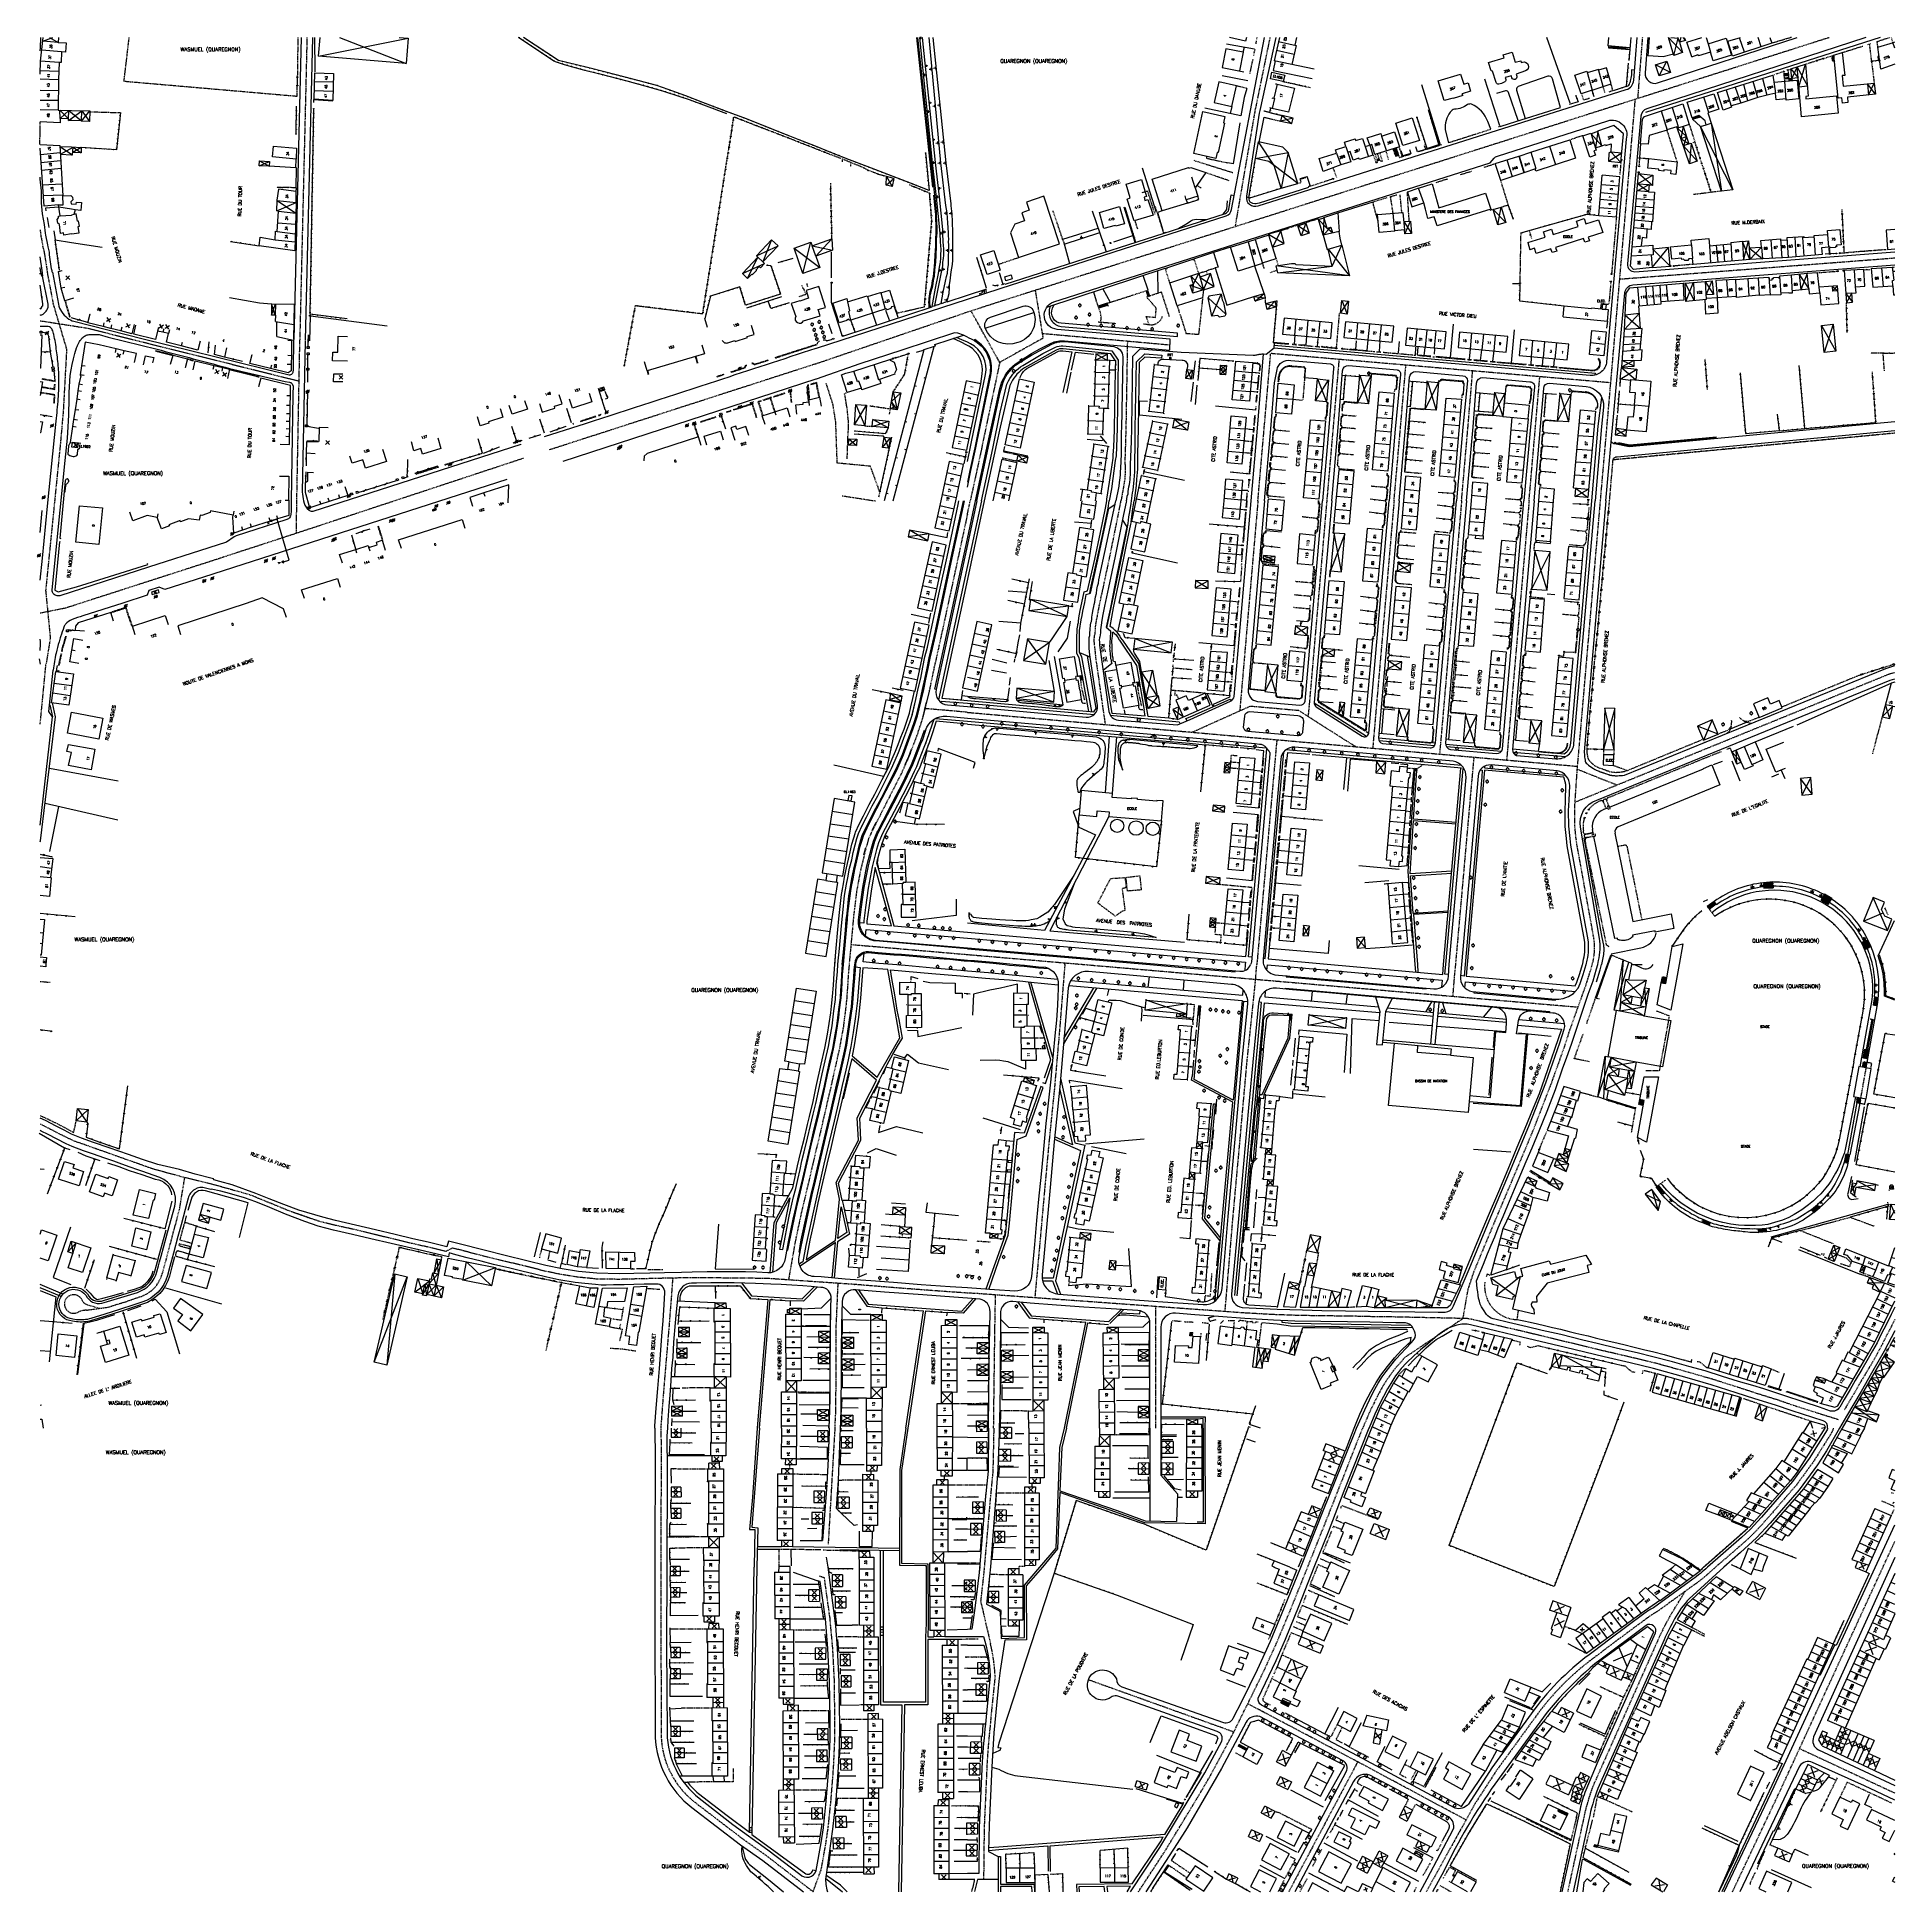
# Model space of a CAD drawing. Header units: millimetres. Extents: x 112998 to 114000, y 125000 to 126000.
import ezdxf
from ezdxf.enums import TextEntityAlignment as Align

# ---------------------------------------------------------------- set-up
doc = ezdxf.new("R2010")
doc.units = ezdxf.units.MM
doc.linetypes.add('DASHED', pattern=[0.75, 0.5, -0.25])
doc.layers.get('0').update_dxf_attribs({"linetype": 'CONTINUOUS'})
for name, color, linetype in [('W0001', 6, 'DASHED'), ('W0008', 7, 'CONTINUOUS'), ('W0100', 7, 'CONTINUOUS'), ('W0112', 1, 'DASHED'), ('W0122', 7, 'DASHED'), ('W0211', 2, 'CONTINUOUS'), ('W0300', 7, 'CONTINUOUS'), ('W0310', 3, 'CONTINUOUS'), ('W0322', 7, 'CONTINUOUS'), ('W0420', 7, 'CONTINUOUS'), ('W0471', 7, 'CONTINUOUS'), ('W0980', 7, 'CONTINUOUS'), ('W0984', 7, 'CONTINUOUS'), ('W0989', 7, 'CONTINUOUS'), ('W0991', 7, 'CONTINUOUS'), ('W1102', 7, 'CONTINUOUS')]:
    doc.layers.add(name, color=color, linetype=linetype)
doc.styles.get("Standard").update_dxf_attribs({"font": 'romans.shx', "width": 0.85})

# ---------------------------------------------------------------- blocks, each defined once
blk = doc.blocks.new('t991o')
at = {"color": 0, "linetype": 'Continuous'}
for p, q in [((-1, 1), (1, -1)), ((-1, -1), (1, 1))]:
    blk.add_line(p, q, dxfattribs=at)
blk = doc.blocks.new('t310o')
at = {"color": 0, "linetype": 'Continuous'}
for centre, start, end in [((-0.5, 0.4), 216.8699, 323.1304), ((0.5, -0.4), 36.8699, 143.1303)]:
    blk.add_arc(centre, 0.625, start, end, dxfattribs=at)
blk = doc.blocks.new('t322o')
at = {"color": 0, "linetype": 'Continuous'}
for radius in [0.25, 0.15]:
    blk.add_circle((0, 0), radius, dxfattribs=at)
blk = doc.blocks.new('T471')
for p, q in [((-0.333334, 0.333334), (-0.333334, -0.333334)), ((-0.333334, 0.333334), (0.333334, 0.333334)), ((-0.333334, 0), (0, 0)), ((0.500001, 0.500001), (1.000002, 1.000002)), ((-0.500001, -0.500001), (-1.000002, -1.000002)), ((-0.333334, -0.333334), (0.333334, -0.333334))]:
    blk.add_line(p, q)
blk.add_ellipse((0, 0), major_axis=(0.471405, 0.471405), ratio=1, start_param=5.4977871438, end_param=11.780972451)
blk = doc.blocks.new('t112o')
at = {"color": 0, "linetype": 'Continuous'}
for p, q in [((-0.5, 0.5), (0.5, 0.5)), ((-0.5, -0.5), (-0.5, 0.5)), ((0.5, 0.5), (0.5, -0.5)), ((0.5, -0.5), (-0.5, -0.5))]:
    blk.add_line(p, q, dxfattribs=at)
blk = doc.blocks.new('OH01')
at = {"layer": 'W0322', "color": 0}
for radius in [0.25, 0.15]:
    blk.add_circle((0, 0), radius, dxfattribs=at)
blk = doc.blocks.new('OH02')
at = {"layer": 'W0112', "color": 0}
for p, q in [((-0.5, 0.25), (0.5, 0.25)), ((-0.5, -0.25), (-0.5, 0.25)), ((0.5, 0.25), (0.5, -0.25)), ((0.5, -0.25), (-0.5, -0.25))]:
    blk.add_line(p, q, dxfattribs=at)
blk = doc.blocks.new('TP10')
at = {"layer": 'W0300', "color": 0}
for centre, start, end in [((-0.4, 0), 90, 270), ((0, 0.4), 0, 180), ((0.4, 0), 270, 90), ((0, -0.4), 180, 360)]:
    blk.add_arc(centre, 0.4, start, end, dxfattribs=at)
blk = doc.blocks.new('TP15')
at = {"color": 0}
for p, q in [((-0.29, 0.5), (-0.29, 0)), ((0, 1), (0, 0)), ((0.29, 0.5), (0.29, 0))]:
    blk.add_line(p, q, dxfattribs=at)
blk = doc.blocks.new('BB06')
for p, q in [((-1, -1), (1, 1)), ((-1, 1), (1, -1))]:
    blk.add_line(p, q)

msp = doc.modelspace()

# ---------------------------------------------------------------- linework, layer by layer
at = {"layer": 'W0001'}
for points in [[(113143.9, 126000), (113140, 125836.7)], [(113500, 125851.9), (113516.2, 125857.2), (113964.6, 126000)], [(113663.1, 126000), (113655, 125960.4), (113647.2, 125915), (113644.3, 125898)], [(113863.9, 126000), (113861.3, 125967.1)], [(113841.3, 125750), (113844.8, 125789.9), (113860.1, 125966.7)], [(113000, 125896.2), (113000.3, 125894.1)], [(113000.3, 125894.1), (113000.5, 125892.8)], [(113000.5, 125892.8), (113001.4, 125887.6)], [(113001.4, 125887.6), (113001.7, 125886.3)], [(113001.7, 125886.3), (113002.3, 125883.8)], [(113002.3, 125883.8), (113002.5, 125882.2)], [(113002.5, 125882.2), (113003.7, 125874.7)], [(114000, 125880.9), (113851.7, 125869.5)], [(113004, 125872.3), (113007.1, 125856.1), (113014.3, 125831.8), (113012.5, 125798.6), (113011.1, 125782.5), (113003, 125701.7), (113005.5, 125676.1), (113003.2, 125661.9), (113003.2, 125661.9)], [(113003.7, 125874.7), (113003.9, 125873.4)], [(113003.9, 125873.4), (113004.1, 125872.4)], [(113536.5, 125863.7), (113539, 125848.6), (113540.7, 125837.7), (113532.3, 125833.1), (113517.4, 125824.7), (113508.1, 125780.8), (113507.6, 125778.1), (113504.9, 125765.7), (113501.5, 125750)], [(113418.3, 125824), (113500, 125851.9)], [(113517.4, 125824.7), (113511.7, 125834.9), (113501.9, 125852.6)], [(113000, 125847.1), (113000.6, 125847.1), (113025, 125843.3), (113134.3, 125816), (113139.5, 125814.7), (113139.5, 125814.7)], [(113609.2, 125834), (113540.3, 125840.2)], [(113139.9, 125836.7), (113138.3, 125752.3), (113138, 125732.6), (113138, 125732.6)], [(113585, 125769.7), (113585.4, 125782.1), (113585.6, 125789.3), (113586.3, 125829.4), (113586.4, 125836.1)], [(113656.6, 125750), (113660, 125789.2), (113663.5, 125829.5)], [(113846.8, 125813.7), (113833.9, 125814.8), (113663.5, 125829.5)], [(113274.7, 125777.7), (113418.4, 125824.1), (113418.4, 125824.1)], [(113693.9, 125750), (113697.3, 125789.4), (113700.5, 125826.3)], [(113730, 125750), (113733.5, 125789.6), (113736.4, 125823.2)], [(113766.4, 125750), (113769.9, 125790.2), (113772.4, 125820.1)], [(113802.8, 125750), (113806.3, 125790.4), (113808.6, 125817)], [(113000, 125689.6), (113013.9, 125692.4), (113089.6, 125716.8), (113138, 125732.6), (113260.6, 125773.1)], [(113585, 125769.7), (113585, 125767.8)], [(113584.4, 125759.3), (113584.2, 125758)], [(113584.6, 125760.6), (113584.4, 125759.3)], [(113584.8, 125761.8), (113584.6, 125760.6)], [(113585, 125764.2), (113584.8, 125762.6)], [(113584.8, 125762.6), (113584.8, 125761.8)], [(113585, 125767.8), (113585, 125766)], [(113585, 125766), (113585, 125764.2)], [(113500, 125742.9), (113500.8, 125746.7), (113501.5, 125750)], [(113582.6, 125749.9), (113581.3, 125743.2)], [(113582.7, 125750), (113582.6, 125749.9)], [(113583.1, 125751.7), (113582.7, 125750)], [(113583.3, 125752.9), (113583.1, 125751.7)], [(113583.6, 125754.5), (113583.3, 125752.9)], [(113583.8, 125755.6), (113583.6, 125754.5)], [(113584, 125756.8), (113583.8, 125755.6)], [(113584.2, 125758), (113584, 125756.8)], [(113656.6, 125750), (113647.8, 125648.3), (113646.8, 125636.8)], [(113683.8, 125633.7), (113684.6, 125641.9), (113693.9, 125750)], [(113730, 125750), (113719, 125622.4), (113718.5, 125616.7)], [(113766.4, 125750), (113755.1, 125619.8), (113754.5, 125613.5)], [(113802.8, 125750), (113791.2, 125616.2), (113790.7, 125610.3)], [(113500, 125742.9), (113490.8, 125700.1), (113484.2, 125669.8), (113481.8, 125659.1), (113479.4, 125647.6), (113477.1, 125638), (113476, 125633.5), (113473, 125624.3), (113468.4, 125612.1), (113464.4, 125603.1), (113456.8, 125588.2), (113446.7, 125568.1), (113442.3, 125550.6), (113440.2, 125539.4), (113438.7, 125527.1), (113436.2, 125500)], [(113581.3, 125743.2), (113576.8, 125720.9)], [(113576.8, 125720.9), (113573.2, 125703.9)], [(113573.2, 125703.9), (113571, 125693.8)], [(113570, 125688.4), (113569.3, 125684.8)], [(113571, 125693.8), (113570, 125688.4)], [(113568.7, 125679.2), (113568.6, 125678.3)], [(113568.9, 125680.6), (113568.7, 125679.2)], [(113569.1, 125683.4), (113568.9, 125682.2)], [(113568.9, 125682.2), (113568.9, 125680.6)], [(113569.3, 125684.8), (113569.1, 125683.4)], [(113568.3, 125676.4), (113568.1, 125675.1)], [(113568.1, 125675.1), (113569.1, 125665.5)], [(113568.4, 125677.2), (113568.3, 125676.4)], [(113568.6, 125678.3), (113568.4, 125677.2)], [(113000, 125629.7), (113000.3, 125631.9), (113003.2, 125661.9)], [(113569.1, 125665.5), (113573.3, 125636)], [(113827.6, 125587.6), (113838.1, 125591.9), (113996.5, 125656.5), (114000, 125657.6)], [(113621.7, 125625.5), (113630.7, 125629.6), (113652.6, 125639.4), (113678.5, 125637.1), (113703.1, 125621.4), (113709.4, 125617.5)], [(113476, 125633.5), (113476.9, 125637.1)], [(113489.1, 125637), (113477.1, 125638)], [(113500, 125636), (113489.1, 125637)], [(113500, 125636), (113619.8, 125625.4), (113828.9, 125606.9)], [(113573.3, 125636), (113574.3, 125629.4)], [(113621.7, 125625.5), (113621.1, 125625.3)], [(113666.8, 125621.2), (113665.9, 125611.1), (113656.3, 125503.1)], [(113773, 125611.8), (113772.1, 125601.8), (113763.1, 125500)], [(113839.1, 125601.2), (113828.8, 125605.2)], [(113839.1, 125601.2), (113850.3, 125596.9)], [(113437.2, 125510.8), (113450.2, 125509.7), (113500, 125505.4)], [(113500, 125505.4), (113563, 125500)], [(113552.5, 125500), (113552.6, 125500.9)], [(113563, 125500), (113617.7, 125495.3), (113817.1, 125478.1), (113829.2, 125477.1)], [(113638.9, 125312.8), (113643.2, 125363.8), (113647, 125405.6), (113650.8, 125448.1), (113653.9, 125477.4), (113655.4, 125492.1), (113656, 125500)], [(113656.3, 125503.1), (113656, 125500)], [(113763.1, 125500), (113762.5, 125494)], [(113767.2, 125309.1), (113770, 125325), (113773.2, 125334.6), (113784, 125360.6), (113795, 125386.6), (113805.5, 125411.7), (113814.6, 125435.2), (113822.3, 125456.8), (113824.6, 125464.1), (113833.4, 125488.7), (113835, 125493.7), (113836.7, 125499.2), (113836.9, 125500)], [(113762.5, 125494), (113761.6, 125482.9)], [(113500, 125322.8), (113492.8, 125323.3), (113476.2, 125324.5), (113455.4, 125326.1), (113440, 125327.4), (113417.8, 125328.9), (113392, 125330.7), (113351.7, 125331.1), (113332.1, 125330.7), (113328.7, 125330.6), (113320.3, 125330.4), (113312.2, 125330.2), (113299.9, 125330.4), (113289.9, 125331.4), (113281, 125332.8), (113272, 125334.7), (113261.8, 125337.3), (113250, 125340.1), (113238.6, 125342.9), (113225.2, 125346.4), (113222.3, 125347.1), (113222.3, 125347), (113218.8, 125345.3), (113208.7, 125347.7), (113200.3, 125349.6), (113190.8, 125351.9), (113180.3, 125354.4), (113169.4, 125357.1), (113162.6, 125358.6), (113158.9, 125359.4), (113150.8, 125361.4), (113136.3, 125366.4), (113133.3, 125367.5), (113124.7, 125371.1), (113117.1, 125374.1), (113114.6, 125375.3), (113111, 125376.4), (113093.1, 125381.4), (113078.3, 125385), (113061.3, 125389.6), (113055.9, 125391.5), (113053.7, 125392.3), (113049.7, 125393.7), (113045.1, 125395.3), (113040.7, 125396.9), (113035.4, 125398.8), (113029.9, 125400.7), (113024.6, 125402.6), (113018.4, 125404.8), (113015.4, 125406.2), (113010.3, 125408.7), (113005.7, 125411.1), (113002, 125413), (113000, 125414)], [(113145.3, 125363.2), (113136.3, 125366.4)], [(113341.1, 125330.9), (113339.1, 125304.9), (113336.4, 125273.1), (113334.7, 125251), (113334.7, 125250)], [(113430.1, 125328), (113429.1, 125305.1), (113429, 125289.2), (113429, 125273.1), (113428.9, 125266), (113428.9, 125259.3), (113428.5, 125252.4), (113428.5, 125250)], [(113514.1, 125250), (113514.2, 125253.5), (113514.3, 125264.5), (113514.6, 125287.3), (113514.8, 125303.5), (113515, 125312.7), (113515.1, 125321.8)], [(113025.5, 125316.5), (113032.2, 125314.6)], [(113601.4, 125315.5), (113601.3, 125299.4), (113601.4, 125270.5), (113601.4, 125250)], [(113767.2, 125309.1), (113736, 125288.2), (113733.2, 125285.1), (113730.5, 125282), (113728.1, 125278.8), (113726, 125275.9), (113724.1, 125272.8), (113721.4, 125268), (113720.9, 125266.9), (113719.4, 125263.9), (113716.8, 125258.6), (113713.1, 125250)], [(114000, 125308.6), (113998, 125304.6)], [(113995.3, 125299.4), (113992.9, 125294.5)], [(113998, 125304.6), (113995.3, 125299.4)], [(113990.5, 125290.1), (113988.2, 125286)], [(113992.9, 125294.5), (113990.5, 125290.1)], [(113984.7, 125280.1), (113981.2, 125274.3)], [(113988.2, 125286), (113984.7, 125280.1)], [(113978.5, 125269.4), (113975.2, 125264)], [(113981.2, 125274.3), (113978.5, 125269.4)], [(113975.2, 125264), (113972.8, 125259.8)], [(113428.5, 125250), (113424.9, 125187.3)], [(113592.2, 125000), (113606.6, 125022), (113623.6, 125050), (113630.9, 125062.4), (113643.6, 125086.1), (113651.1, 125101.3), (113659.5, 125118.3), (113666.5, 125133.7), (113674.2, 125152), (113682.9, 125173.7), (113695, 125204), (113711.3, 125245.5), (113713.1, 125250)], [(113912.5, 125000), (113938.5, 125055.1), (114000, 125188.9)], [(113643.6, 125086.1), (113565.3, 125114.2)], [(113710.4, 125070), (113673.2, 124999.9)], [(113948.6, 125077.2), (114000, 125053.2)]]:
    msp.add_lwpolyline(points, dxfattribs=at)
for points in [[(113836.9, 125500), (113837.3, 125501.7, 0.09169), (113837.8, 125513.9), (113828.6, 125564.8), (113828.1, 125568.4), (113827.5, 125574.7), (113827.4, 125582.8), (113827.6, 125587.6), (113828.8, 125605.2), (113830, 125618.9), (113841.3, 125750)], [(113436.2, 125499.7), (113435.7, 125494.1), (113435.5, 125490.2), (113435.2, 125485.9), (113434.9, 125481.7), (113434.2, 125475.2), (113433.6, 125470.8), (113433.1, 125466.4), (113432, 125460.5), (113430.8, 125453.8), (113429.3, 125447.3), (113427.6, 125439.8), (113426.3, 125433.7), (113424.7, 125427), (113422.9, 125419.1), (113420.5, 125408.8), (113418.6, 125400.9), (113416.6, 125392.3), (113414.6, 125383.7), (113412.4, 125374.3), (113411, 125368.6), (113409.5, 125361.8), (113407, 125349.8), (113403.5, 125329.9, -0.373329)], [(113552.5, 125500), (113551.5, 125487.8), (113549.9, 125467.6), (113547, 125434.3), (113544, 125404.7), (113541.7, 125380), (113538.9, 125348.5), (113536.3, 125320.2, 24.309069)], [(113022.8, 125318.7, 2.790656), (113020.8, 125312.7, -0.067377), (113025, 125313.6), (113031.4, 125314.5), (113036.8, 125315.2), (113041.9, 125316.9), (113046.7, 125318.3), (113051, 125319.9), (113054.6, 125321), (113057.8, 125322.5), (113060, 125324.1), (113062.2, 125326.1), (113063.9, 125328.6), (113065.3, 125331.4), (113066.2, 125334.2), (113066.9, 125336.9), (113067.8, 125340.1), (113075.3, 125368.4), (113078, 125385)], [(113438.9, 125327.4, 0.018048), (113439.1, 125327.4)], [(113969.6, 125254.5), (113945.6, 125262.1), (113936.7, 125265.2), (113925.5, 125268.7), (113915.4, 125272), (113901.8, 125276.3), (113889, 125280), (113870.7, 125285.1), (113858, 125288.1), (113844, 125291.4), (113823.2, 125296.4), (113799.6, 125302.1), (113786.2, 125305.2), (113772, 125308.6, 0.06838), (113767.2, 125309.1), (113731.1, 125309.9), (113717, 125310.1), (113704.9, 125310.4), (113690.7, 125310.5), (113676.6, 125310.8), (113665.2, 125311.2), (113648.8, 125312.1), (113627, 125313.7), (113612.8, 125314.7), (113591.2, 125316.3), (113548.2, 125319.4), (113524.7, 125321.1), (113505.7, 125322.5), (113500, 125322.8)], [(113334.7, 125251), (113334.9, 125233.6), (113334.8, 125216.4), (113334.7, 125200.4), (113334.7, 125175), (113334.7, 125131.5), (113334.9, 125101.7), (113334.9, 125083.4, 0.221941), (113353.3, 125048), (113379.6, 125027.9), (113391.5, 125019.5), (113416.8, 125000), (113421.2, 125012.1), (113423.7, 125026), (113424.9, 125034.3), (113426.4, 125048.6), (113427.8, 125066.4), (113428.5, 125082.1), (113428.5, 125092.9), (113428.3, 125113.7), (113427.4, 125131.3), (113425.9, 125147.5), (113422.9, 125169.3), (113420.2, 125170.1)], [(113514.2, 125250), (113513.7, 125226.6), (113512.2, 125211.1), (113508.8, 125171.9), (113507.1, 125156.7), (113512.4, 125133.8, -0.046651), (113514.9, 125116.3), (113512.8, 125096), (113512.3, 125090, 0.013616), (113510.6, 125069.9), (113509, 125034.5), (113508.7, 125006.6)], [(113966.9, 125250, -0.110123), (113966, 125247.6), (113956.2, 125232), (113947.1, 125219.5), (113930.3, 125200.1), (113924, 125193.3), (113919.4, 125188.9), (113900.9, 125172.9, -0.035859), (113892.8, 125166.2), (113871.4, 125150.7, 0.051158), (113866.4, 125147.5), (113848, 125133.9), (113839.1, 125127.1, 0.07764), (113807.7, 125096.2), (113785.1, 125065.1), (113773.8, 125047.7), (113750.4, 125005.5), (113747.4, 125000)], [(113887, 125162, -0.002249), (113878.7, 125148.5, 0.021049), (113872.9, 125137.1), (113837.2, 125056.8, 0.037532), (113832.2, 125039.5), (113823.6, 125000)], [(113768.8, 125038.7), (113709, 125070.8), (113651.2, 125101.3, -0.329209)]]:
    msp.add_lwpolyline(points, format="xyb", dxfattribs=at)
msp.add_arc((113026.5, 125320.6), 4.19, 200.804, 256.1353, dxfattribs=at)
at = {"layer": 'W0008'}
msp.add_line((113489.3, 125640), (113489.3, 125640), dxfattribs=at)
for points in [[(113000, 125992.7), (113000.2, 125994.4), (113000.5, 126000)], [(113140.8, 126000), (113136.9, 125837.1)], [(113146.8, 126000), (113143, 125836.7)], [(113472.5, 126000), (113481.1, 125919.2)], [(113473, 126000), (113482.2, 125914.9), (113483.1, 125906.1), (113483.2, 125904.6), (113483.2, 125903.7), (113483.5, 125897.2), (113483.5, 125894.6), (113483.2, 125891.1), (113483.2, 125887.4), (113483, 125882.5), (113482.7, 125878.7), (113482.3, 125874.4), (113482, 125871), (113481.5, 125868.8), (113481.1, 125865.8), (113480.2, 125862.7), (113480.1, 125862), (113480.1, 125861.9), (113479.9, 125861.3), (113479.8, 125860.7), (113479.8, 125860.1), (113479.7, 125859.5), (113479.6, 125858.8), (113479.6, 125858), (113479.5, 125857.3), (113479.6, 125856.6), (113479.6, 125856.1), (113479.7, 125855.5), (113480, 125854.3)], [(113992.1, 126000), (113865.6, 125959.5)], [(113859.6, 125982.4), (113858.1, 125982.5)], [(113650.7, 125972.5), (113649.2, 125967.6), (113647.4, 125957.7)], [(113862.9, 125942.6), (113862.4, 125935.2)], [(113006.6, 125873.4), (113006.5, 125874.1), (113006.2, 125875.1), (113005.1, 125882.8), (113005, 125884.2), (113004.3, 125887), (113004.1, 125888.2), (113003.1, 125893.3), (113003, 125894.4), (113002.4, 125899), (113001.3, 125904.9), (113000.7, 125910.8), (113000.7, 125912.2), (113000.7, 125917.2), (113000.1, 125923.5), (113000, 125924.6)], [(113481.7, 125914.9), (113482.6, 125906), (113482.7, 125904.6), (113482.7, 125903.6), (113483, 125897.2), (113483, 125894.6), (113482.7, 125891.1), (113482.7, 125887.4), (113482.5, 125882.5), (113482.2, 125878.7), (113481.8, 125874.4), (113481.5, 125871), (113481, 125868.8), (113480.6, 125865.9), (113479.7, 125862.8), (113479.6, 125862), (113479.3, 125860.2), (113479.2, 125859.5), (113479.1, 125858.8), (113479.1, 125858.1), (113479, 125857.3), (113479.1, 125855.6), (113479.1, 125854)], [(113637.8, 125904.7), (113639.8, 125907.1), (113640.3, 125911.9)], [(113699.7, 125905.3), (113718.7, 125911.3)], [(113613.7, 125896.9), (113616.8, 125898.8), (113619.1, 125900.2), (113620.5, 125901), (113621.1, 125901.4), (113621.6, 125901.6), (113622.5, 125901.8), (113623.5, 125901.9), (113625.7, 125901.8), (113628.9, 125901.8)], [(113001.5, 125871.3), (113001.3, 125873), (113001.1, 125874.3), (113000, 125881.7)], [(113632.6, 125884), (113606.7, 125875.3)], [(113000.9, 125871.3), (113000.3, 125874.2), (113000, 125875.9)], [(113542.8, 125854.5), (113606.6, 125875.5)], [(113597.4, 125863.7), (113594.8, 125871.6)], [(113606.7, 125875.3), (113606.6, 125875.5)], [(113418.6, 125832.4), (113500, 125858.8)], [(113500, 125858.8), (113518.1, 125864.7)], [(113569.6, 125857.7), (113568.1, 125862.6)], [(113577.1, 125857.1), (113573.1, 125864.2)], [(113596.3, 125863.3), (113597.3, 125860.1)], [(113596.5, 125863.4), (113597.6, 125860.2)], [(113596.8, 125863.5), (113597.8, 125860.3)], [(113597, 125863.6), (113598.1, 125860.4)], [(113509.5, 125843.2), (113535.8, 125851.7)], [(113575.4, 125856.6), (113570.5, 125855)], [(113575.5, 125856.5), (113570.6, 125854.9)], [(113575.6, 125856.2), (113570.7, 125854.6)], [(113575.6, 125856), (113570.7, 125854.4)], [(113575.7, 125855.7), (113570.8, 125854.2)], [(113575.8, 125855.5), (113570.9, 125853.9)], [(113500, 125838.4), (113497.8, 125839.4), (113494.9, 125840.4), (113493, 125840.7), (113464.7, 125831.4), (113442, 125824), (113418.4, 125815.7)], [(113482.8, 125833.5), (113482.5, 125834.4), (113497.8, 125839.4)], [(113472.6, 125830.3), (113475.5, 125831.2)], [(113500, 125833.8), (113496.2, 125835.8), (113492.3, 125837.6)], [(113500, 125835.7), (113497, 125836.9), (113494.1, 125838.2)], [(113585.7, 125750), (113586, 125751), (113586.2, 125752.5), (113586.6, 125753.9), (113586.7, 125755.1), (113586.9, 125756.4), (113587.1, 125757.6), (113587.3, 125758.9), (113587.5, 125760.2), (113587.8, 125761.5), (113587.8, 125762.6), (113588, 125764), (113588, 125764.1), (113587.9, 125766.1), (113588, 125767.8), (113588, 125769.7), (113588.4, 125782), (113588.6, 125789.2), (113589.2, 125828.1), (113593.2, 125832), (113615.2, 125830.3), (113654.1, 125828.7), (113655.1, 125828.7), (113655.6, 125828.8), (113656.1, 125828.8), (113656.5, 125828.9), (113656.9, 125829), (113657.3, 125829.1), (113657.8, 125829.2), (113658.3, 125829.2), (113658.9, 125829.3), (113659.3, 125829.3), (113659.7, 125829.3), (113661.1, 125829.2), (113665.3, 125832.5), (113665.5, 125835.3)], [(113588.4, 125750), (113589, 125754.3), (113589.3, 125755.8), (113589.8, 125761.4), (113590.2, 125765.7), (113590.2, 125770.3), (113590.4, 125780.7), (113590.5, 125789), (113591.1, 125825.1), (113595.6, 125829.4), (113604.8, 125828.7), (113604.6, 125827), (113595.6, 125827.5), (113592.6, 125824.7), (113592, 125789.1), (113591.7, 125775.2), (113591.6, 125767.1), (113591.2, 125761.7), (113590.9, 125758.3), (113590.6, 125755.6), (113589.8, 125750)], [(113653, 125750), (113656.4, 125789.2), (113659.7, 125829.3)], [(113665.4, 125834), (113838.7, 125818.9), (113838.1, 125817.9)], [(113579.2, 125789.2), (113579.9, 125820.6), (113576.8, 125820.6)], [(113418.3, 125815.7), (113281.8, 125771.3)], [(113836.7, 125750), (113840.1, 125790.3), (113842, 125805.8)], [(113575.1, 125750), (113575.2, 125751), (113577.5, 125765.9), (113578.5, 125773.1), (113578.6, 125774.6), (113578.9, 125779.1), (113579.3, 125788.2), (113579.2, 125789.2)], [(113850.3, 125773.7), (114000, 125787.9)], [(113430.2, 125500.2), (113431, 125508.7), (113431.9, 125518.8), (113432.4, 125524.5), (113432.8, 125527.8), (113433.8, 125537.3), (113434.3, 125540.3), (113434.8, 125543.3), (113435.5, 125546.8), (113436.5, 125551.9), (113437.6, 125556.5), (113438.4, 125560.4), (113439.4, 125564.5), (113440.4, 125567.9), (113441.1, 125570.2), (113441.3, 125570.6), (113443.3, 125575), (113445.5, 125579.4), (113448.6, 125585.5), (113451.6, 125591), (113455.7, 125598.9), (113459.1, 125605.8), (113461, 125610.2), (113462.8, 125614.3), (113464.2, 125618.1), (113465.7, 125622), (113467.4, 125626.3), (113468.9, 125630.7), (113470.3, 125635.1), (113472.2, 125643), (113473.5, 125648.9), (113474.8, 125654.4), (113475.9, 125660.3), (113477.1, 125665.9), (113478.4, 125671.1), (113480.4, 125680.5), (113485, 125701.3), (113489, 125719.9), (113495, 125748), (113495.4, 125750)], [(113432.5, 125500), (113433.3, 125508.5), (113434.2, 125518.5), (113434.7, 125524.3), (113435.1, 125527.5), (113436.1, 125537), (113436.6, 125539.9), (113437.1, 125543), (113437.7, 125546.3), (113438.7, 125551.4), (113439.8, 125556), (113440.7, 125559.9), (113441.7, 125564), (113443.3, 125569.5), (113445.4, 125574), (113447.6, 125578.4), (113450.6, 125584.4), (113453.6, 125589.9), (113457.7, 125597.8), (113461.2, 125604.8), (113463.1, 125609.2), (113465, 125613.3), (113466.4, 125617.3), (113467.9, 125621.2), (113469.5, 125625.5), (113471.1, 125630), (113472.5, 125634.4), (113473.4, 125637.9), (113474.5, 125642.4), (113475.8, 125648.4), (113477, 125653.9), (113478.2, 125659.8), (113479.4, 125665.4), (113480.7, 125670.7), (113482.7, 125680), (113487.3, 125700.9), (113491.2, 125719.5), (113497.3, 125747.5), (113497.8, 125750)], [(113433.1, 125500), (113433.9, 125508.5), (113434.8, 125518.5), (113435.3, 125524.2), (113435.6, 125527.5), (113436.7, 125537), (113437.1, 125539.8), (113437.6, 125542.9), (113438.3, 125546.2), (113439.3, 125551.3), (113440.4, 125555.9), (113441.2, 125559.8), (113442.2, 125563.9), (113443.2, 125567.1), (113443.9, 125569.4), (113445.9, 125573.8), (113448.1, 125578.1), (113451.1, 125584.2), (113454.1, 125589.7), (113458.2, 125597.6), (113461.7, 125604.5), (113463.7, 125609), (113465.5, 125613.1), (113467, 125617.1), (113468.4, 125621), (113470.1, 125625.3), (113471.6, 125629.8), (113473.1, 125634.2), (113473.9, 125637.8), (113475, 125642.3), (113476.4, 125648.3), (113477.6, 125653.8), (113478.8, 125659.7), (113479.9, 125665.3), (113481.2, 125670.5), (113483.3, 125679.8), (113487.8, 125700.7), (113491.8, 125719.3), (113497.8, 125747.4), (113498.4, 125750)], [(113505.1, 125750), (113500, 125726.5)], [(113500, 125729.6), (113504.4, 125750)], [(113507.5, 125750), (113500, 125715.2)], [(113509.1, 125750), (113500, 125707.8)], [(113565.5, 125636.5), (113560.3, 125665.4), (113559, 125667.8), (113559, 125675), (113559, 125675), (113559, 125677.2), (113559.2, 125679.2), (113559.2, 125681), (113559.3, 125682), (113559.5, 125682.8), (113559.6, 125683.4), (113559.8, 125684.4), (113559.8, 125685), (113560, 125686.9), (113560.8, 125691), (113562.2, 125697.5), (113562.9, 125701), (113564.8, 125701.6), (113568.7, 125718.6), (113571.8, 125733), (113574.5, 125746.1), (113575.1, 125750)], [(113565.9, 125700), (113566.4, 125702.5), (113572.9, 125731.4), (113575.8, 125746.1), (113576.5, 125750)], [(113575.2, 125681.6), (113575.7, 125684), (113579.3, 125700.9), (113583.7, 125722.7), (113586.1, 125734.8), (113586.3, 125736), (113586.6, 125737.8), (113586.8, 125739.6), (113587.1, 125741.5), (113587.5, 125744.2), (113588.2, 125748.7), (113588.4, 125750)], [(113608.5, 125632.8), (113597.4, 125633.7), (113592.4, 125662.3), (113583.7, 125674.9), (113582.6, 125676.3), (113582.3, 125677), (113581.7, 125677.9), (113580.7, 125679.2), (113579.7, 125680.1), (113578.5, 125681.2), (113577.8, 125681.7), (113577.5, 125682), (113576.9, 125682.3), (113578.8, 125692.3), (113582.1, 125708.6), (113585.6, 125725.5), (113588.1, 125737.5), (113588.4, 125738.9), (113588.3, 125738.8), (113589.2, 125745.8), (113589.8, 125750)], [(113000, 125732.9), (113000.1, 125732.9), (113001.2, 125744.9), (113001.2, 125744.9)], [(113131.3, 125717.7), (113130.4, 125716.9), (113134.3, 125718), (113127.9, 125740.2), (113124.1, 125739), (113125, 125739.8), (113125, 125739.8)], [(113125.2, 125738.8), (113124.1, 125739), (113124.1, 125739)], [(113567, 125636.4), (113561.7, 125665.9), (113560.4, 125668.2), (113560.4, 125675), (113560.5, 125676.9), (113560.5, 125680.2), (113561.4, 125685.8), (113561.8, 125688.2), (113562.3, 125690.6), (113563.3, 125695.3), (113564, 125699.6), (113566.3, 125700.2), (113570, 125716.7), (113576.2, 125746), (113579.6, 125748.2)], [(113583.6, 125739.6), (113585.9, 125736.1), (113584.3, 125728.3), (113580.8, 125711), (113576.9, 125691.7), (113574.8, 125682), (113577.1, 125680), (113577.1, 125679.5), (113577.1, 125678.3), (113577, 125677.1), (113576.9, 125675.9), (113576.8, 125674), (113576.8, 125672.7), (113576.6, 125672.1), (113576.6, 125671.6), (113576.7, 125671.2), (113576.7, 125670.7), (113576.6, 125670.1), (113576.7, 125669.4), (113576.8, 125668.8), (113576.9, 125668.1), (113577.2, 125665), (113577.4, 125664.3), (113577.5, 125663.5), (113577.6, 125662.9), (113577.8, 125662.3), (113573.1, 125658.6)], [(113483.1, 125648.3), (113482.5, 125648.5), (113500, 125729.6)], [(113011, 125727.8), (113010.4, 125727.9), (113008, 125701.8), (113009.8, 125700.9), (113019.6, 125703.7), (113058.1, 125715.7), (113057.9, 125716.3), (113057.9, 125716.3)], [(113130.4, 125716.9), (113131.5, 125716.7), (113131.5, 125716.7)], [(113500, 125715.2), (113484.4, 125642.7)], [(113500, 125707.8), (113486.2, 125643.6), (113500, 125642.4)], [(113544.3, 125673.6), (113545.6, 125675.7), (113553.7, 125687.6)], [(113477.1, 125666), (113478.4, 125671.2)], [(112999.6, 125664.8), (113000, 125661.9)], [(113000, 125575.1), (113006.7, 125633.5), (113004.8, 125636.4), (113007, 125658.8)], [(113008.9, 125658), (113009.3, 125660.5), (113009.3, 125660.8), (113009.4, 125661), (113009.4, 125661.2), (113009.4, 125661.2), (113009.4, 125661.3)], [(113500, 125642.4), (113568.1, 125636.3), (113569.4, 125638), (113564.7, 125666.5)], [(113560.4, 125668.3), (113564.7, 125666.5), (113566.2, 125665.8)], [(113839.3, 125588.7), (113997.5, 125653.3), (114000, 125654)], [(113000, 125566.1), (113000.3, 125566.7), (113008.3, 125633.6), (113006.7, 125641.1)], [(113005.2, 125640.1), (113006.7, 125633.5)], [(113428.5, 125500.4), (113429.3, 125508.9), (113430.2, 125518.9), (113430.7, 125524.7), (113431.1, 125528), (113432.1, 125537.7), (113433.1, 125543.6), (113433.8, 125547.1), (113434.8, 125552.2), (113435.9, 125556.9), (113436.7, 125560.8), (113437.7, 125564.9), (113438.8, 125568.4), (113439.4, 125570.7), (113439.7, 125571.3), (113441.7, 125575.7), (113444, 125580.2), (113447, 125586.3), (113450.1, 125591.9), (113454.1, 125599.7), (113457.6, 125606.6), (113459.4, 125610.9), (113461.2, 125615), (113462.6, 125618.7), (113464.1, 125622.6), (113465.8, 125627), (113467.3, 125631.3), (113468.7, 125635.6), (113469.4, 125638.9), (113470.6, 125643.4), (113471.4, 125647.5)], [(113470.2, 125634.8), (113471.1, 125638.5)], [(113471.1, 125638.5), (113472.2, 125643)], [(113476.9, 125637.1), (113478, 125641.5)], [(113485.7, 125641.4), (113485.9, 125642.1), (113500, 125640.9)], [(113500, 125640.9), (113568.4, 125634.9)], [(113618.4, 125631.5), (113617.8, 125632.7), (113620, 125633.6), (113641.7, 125643.1), (113642.1, 125642.2)], [(113687, 125641.1), (113715.2, 125623.1)], [(113481.9, 125632.2), (113479.6, 125625.5), (113477.8, 125620.3), (113474, 125610.5), (113472.5, 125606.6), (113471.2, 125604.1), (113468, 125597.1), (113462.2, 125586), (113457, 125576.1), (113454.2, 125570.7), (113452.1, 125565.6), (113451, 125562), (113448.6, 125552.7), (113446.4, 125541.2), (113445, 125530.8), (113444.1, 125523.6), (113444.1, 125522.3), (113441.7, 125522.5)], [(113500, 125629.7), (113483.2, 125631.2), (113481.2, 125624.9), (113479.4, 125619.6), (113475.6, 125609.9), (113474.1, 125605.9), (113472.8, 125603.3), (113469.5, 125596.3), (113463.7, 125585.2), (113458.6, 125575.3), (113455.7, 125569.9), (113453.8, 125565.1), (113452.7, 125561.5), (113451, 125554.8), (113452.5, 125549.4), (113460.3, 125520.9), (113500, 125517.4)], [(113482.7, 125632.7), (113500, 125631.2)], [(113500, 125631.2), (113619.7, 125620.6), (113661.1, 125616.9)], [(113500, 125629.7), (113619.7, 125619.3), (113628.2, 125618.5)], [(113577, 125634.4), (113614.1, 125630.9), (113614.7, 125629.8)], [(113911.4, 125627.1), (113920.1, 125630.7)], [(113477.3, 125619.1), (113476.9, 125618)], [(113477.8, 125620.3), (113477.3, 125619.1)], [(113478.9, 125618.4), (113478.5, 125617.3)], [(113479.4, 125619.6), (113478.9, 125618.4)], [(113601.1, 125624), (113598.5, 125622.5)], [(113716.4, 125624.5), (113714.9, 125625.4)], [(113737.6, 125620.6), (113721.7, 125622)], [(113721.9, 125620.8), (113751.9, 125618.2)], [(113752.3, 125619.4), (113750.8, 125619.5)], [(113773.9, 125617.3), (113757.9, 125618.7)], [(113466.5, 125607.8), (113468.3, 125611.9)], [(113468.4, 125612.1), (113469.8, 125616.1)], [(113653.3, 125504), (113651.5, 125504.1), (113661.4, 125616.5)], [(113659.4, 125503.4), (113660.6, 125503.3), (113670.5, 125614.6)], [(113766.3, 125607.4), (113766.3, 125607.3), (113671.6, 125615.7)], [(113756.7, 125500), (113766.1, 125605.9), (113766.3, 125605.9), (113766.3, 125605.9), (113766.3, 125605.9), (113704.3, 125611.4)], [(113758.3, 125617.6), (113787.9, 125615)], [(113807.8, 125614.8), (113793.9, 125616.1)], [(113794.1, 125614.6), (113822.5, 125612.1)], [(113757.9, 125500), (113767.2, 125605.8), (113767.6, 125605.8)], [(113776.5, 125605), (113777.6, 125604.9), (113777.3, 125601.3), (113768.3, 125500)], [(113822.5, 125602), (113817.6, 125602.5), (113782.1, 125605.6), (113778.9, 125605.9), (113779, 125607)], [(113822.5, 125597.5), (113822.5, 125597.7)], [(113822.6, 125597), (113822.5, 125597.5)], [(113438.8, 125568.4), (113439.4, 125570.7)], [(113441.7, 125575.7), (113441.8, 125575.9)], [(113442.6, 125567.2), (113443.3, 125569.5)], [(113443.3, 125575), (113443.3, 125575.1)], [(113443.3, 125569.5), (113443.4, 125569.6)], [(113448.6, 125572.4), (113450.8, 125576.7)], [(113452.1, 125571.7), (113451.7, 125570.8)], [(113454.2, 125570.7), (113453.8, 125569.9)], [(113455.7, 125569.9), (113455.4, 125569.2)], [(113441.7, 125564), (113442.6, 125567.2)], [(113444.2, 125559.1), (113445.2, 125563.1)], [(113450.3, 125552.3), (113448.2, 125540.9), (113446.8, 125530.6), (113445.8, 125523.4), (113445.7, 125522), (113459.1, 125520.9), (113450.3, 125552.3)], [(113432.1, 125537.7), (113432.6, 125540.5)], [(113436.6, 125539.9), (113436.7, 125540.7)], [(113445.1, 125515.5), (113445.4, 125518.9), (113500, 125514.2)], [(113500, 125517.4), (113618.3, 125507.1), (113650.1, 125504.3), (113651.1, 125514.7)], [(113500, 125514.2), (113618.1, 125504), (113649.9, 125501.2), (113649.8, 125500)], [(113500, 125509), (113604.9, 125500)], [(113500, 125508.4), (113598.3, 125500)], [(113663, 125513), (113662.1, 125503), (113696, 125500)], [(113402.6, 125346.1), (113403.2, 125346), (113404, 125350.4), (113406.5, 125362.5), (113408, 125369.3), (113409.4, 125375.1), (113411.6, 125384.5), (113413.6, 125393), (113415.6, 125401.6), (113417.5, 125409.6), (113420, 125419.9), (113421.8, 125427.7), (113423.3, 125434.4), (113424.6, 125440.5), (113426.3, 125448), (113427.8, 125454.5), (113429, 125461.1), (113430, 125466.9), (113430.6, 125471.3), (113431.1, 125475.6), (113431.9, 125482), (113432.2, 125486.2), (113432.5, 125490.5), (113432.7, 125494.4), (113433.1, 125500)], [(113500, 125502.4), (113503.8, 125502.1), (113513.8, 125501.2), (113522.8, 125500.3), (113526.3, 125500)], [(113500, 125501.9), (113503.7, 125501.6), (113513.8, 125500.7), (113520.3, 125500)], [(113598.3, 125500), (113617.9, 125498.3), (113644.3, 125496), (113644.4, 125496.6)], [(113649.8, 125500), (113649.5, 125496.7)], [(113661.5, 125496.8), (113661.8, 125499.9)], [(113661.8, 125499.9), (113755.9, 125491.6), (113755.6, 125487.8)], [(113696, 125500), (113756.3, 125494.7), (113756.7, 125500)], [(113759.4, 125494.7), (113757.4, 125494.8), (113757.9, 125500)], [(113768.3, 125500), (113767.8, 125493.8), (113765.8, 125494)], [(113769.5, 125500), (113768.9, 125493.7), (113827.6, 125488.5), (113828.5, 125490.4), (113830.1, 125495.2), (113831.6, 125500)], [(113831.6, 125500), (113831.7, 125500.4)], [(113839.2, 125490.6), (113841.2, 125497.1), (113841.8, 125500)], [(113839.8, 125500), (113840.3, 125502.2)], [(113672, 125494), (113671.9, 125493.4), (113747.3, 125486.8), (113747.4, 125487.3)], [(113768.2, 125487.4), (113768.5, 125490.7), (113827.8, 125485.4)], [(113773.1, 125485.3), (113773.1, 125484.7), (113817, 125480.8), (113817.1, 125481.4)], [(113815.6, 125424.8), (113815.6, 125424.8)], [(113815.6, 125424.8), (113815.6, 125424.8)], [(113815.6, 125424.8), (113815.6, 125424.8)], [(113815.6, 125424.8), (113815.6, 125424.8)], [(113409.2, 125344.9), (113409.7, 125344.8)], [(114000, 125302.4), (113994.3, 125291.5), (113987.5, 125279.7), (113981.8, 125269.7), (113974, 125256.5), (113970.1, 125250)], [(113386.6, 125250), (113384.2, 125212.7), (113382.5, 125195.4), (113385.4, 125195.3), (113385.1, 125175)], [(113425.5, 125250), (113425.3, 125241.3)], [(113431.4, 125250), (113430.3, 125222), (113429.2, 125206.8)], [(113466.7, 125250), (113463.5, 125227.6), (113463.4, 125176.1)], [(113467.8, 125250), (113464.4, 125227.2), (113464.5, 125177.2), (113478.2, 125176.8), (113478.7, 125176.8), (113478.8, 125144.3), (113478.6, 125137.4), (113481.9, 125137.4), (113481.9, 125137.5)], [(113511.3, 125250), (113511.1, 125226.7), (113509.6, 125211.4), (113506.3, 125172.1), (113504, 125152.9), (113502.4, 125141.6), (113500, 125141.3)], [(113517.1, 125250), (113517.1, 125247.3), (113516.3, 125227.7), (113512.4, 125175.1), (113510.2, 125155.1), (113517, 125151.7), (113517.7, 125151), (113518.1, 125136.6), (113530.8, 125137), (113530.7, 125165.3), (113539.1, 125175), (113547.8, 125185.2), (113549.2, 125223.8), (113549.9, 125239.6), (113552.3, 125250)], [(113628, 125250), (113628.1, 125198.3), (113595.7, 125198.9), (113580, 125204.7), (113549.8, 125215.2), (113548.6, 125184.8), (113540.4, 125175), (113531.7, 125164.9), (113531.8, 125135.9), (113520.1, 125135.6), (113517.7, 125119.2), (113517, 125113.5), (113514.3, 125085.7), (113513.1, 125067.3), (113511.7, 125036.1), (113511.4, 125021.7), (113516.5, 125019), (113516.6, 125000)], [(113553.4, 125250), (113550.9, 125239.6), (113549.9, 125216.2), (113580.8, 125205.5), (113595.8, 125200), (113612.7, 125199.6)], [(113598.4, 125250), (113598.3, 125199.9)], [(113604.3, 125250), (113604.3, 125224.7), (113613.2, 125214.6), (113612.7, 125199.6)], [(113627.1, 125250), (113627.1, 125199.3), (113623.9, 125199.3)], [(113970.1, 125250), (113963.2, 125237.7)], [(113963.2, 125237.7), (113958.3, 125230.1)], [(113361.5, 125235), (113338, 125235)], [(113424.9, 125233.4), (113424.1, 125219.9)], [(113958.3, 125230.1), (113948.4, 125216.7)], [(113424.1, 125219.4), (113421.8, 125189.4)], [(113510, 125215.3), (113509.6, 125211.4)], [(113598.2, 125212.2), (113578.3, 125212.3)], [(113613.2, 125212.7), (113616, 125212.7)], [(113948.4, 125216.7), (113932.8, 125198.7)], [(113422.8, 125206.7), (113422.7, 125205.6), (113421.8, 125205.6)], [(113908, 125000), (113935, 125056.7), (114000, 125197.9)], [(113932.8, 125198.7), (113925.5, 125190.9)], [(113925.5, 125190.9), (113916.8, 125182.9)], [(113399.7, 125186), (113386.7, 125186)], [(113398.4, 125184.5), (113386.7, 125184.6)], [(113404.8, 125184.5), (113404.9, 125175.8)], [(113405.7, 125186.1), (113463.4, 125185.2)], [(113463.3, 125183.8), (113441.4, 125184.1), (113431.1, 125184.2)], [(113452.9, 125183.9), (113452.9, 125175), (113452.9, 125142.9), (113453.1, 125100.8), (113464.7, 125100.8), (113462.9, 125000)], [(113463.4, 125176.1), (113477.2, 125175.9), (113477.7, 125175.9), (113477.8, 125144.6), (113477.4, 125137.5), (113477.4, 125102.2), (113454.8, 125102.2), (113454.7, 125175), (113454.8, 125183.9)], [(113500, 125183.3), (113489.4, 125183.2)], [(113507.3, 125183.4), (113500, 125183.3)], [(113680.2, 125179.7), (113678.4, 125175)], [(113916.8, 125182.9), (113907.9, 125175)], [(113500, 125177.2), (113487.6, 125177.1)], [(113506.7, 125175.1), (113506.3, 125172.1)], [(113546.7, 125171.7), (113517, 125080), (113516.4, 125077.8), (113517, 125077.7), (113518, 125077.5), (113517.4, 125076.2), (113517, 125076), (113513.6, 125074.5)], [(113907.9, 125175), (113889.1, 125158)], [(113984.3, 125172.4), (113986.2, 125171.6), (113968.4, 125132.8), (113966.7, 125133.5)], [(113452.9, 125142.9), (113454.8, 125142.9)], [(113452.9, 125141.4), (113454.8, 125141.4)], [(113454.8, 125139.9), (113452.9, 125139.8)], [(113452.9, 125138.3), (113454.8, 125138.3)], [(113487.8, 125137.6), (113500, 125137.7)], [(113488.9, 125136), (113478.6, 125136), (113478.6, 125100.8), (113466.1, 125100.8), (113464.3, 125000)], [(113645.5, 125134), (113660.4, 125128.7)], [(113669.5, 125127.8), (113666.9, 125121.2)], [(113959.3, 125117.3), (113959.9, 125117), (113967.6, 125133.1)], [(113802.7, 125107.8), (113808.8, 125105.2), (113803.8, 125098.5)], [(113792.3, 125103.1), (113805.4, 125097.9)], [(113500, 125090.3), (113492.4, 125090.3)], [(113494.9, 125096.2), (113500, 125096.3)], [(113500, 125096.3), (113510.1, 125096.2)], [(113509.7, 125090.3), (113500, 125090.3)], [(113937.6, 125069.7), (113939.2, 125069.1), (113906.7, 125000)], [(113362.2, 125062.3), (113344.7, 125062.3)], [(113989.1, 125065.3), (114000, 125060.1)], [(113926.7, 125014.9), (113926.1, 125015.2), (113934.5, 125033), (113935.2, 125032.8), (113946.1, 125055.7), (113946.7, 125055.4)], [(114000, 125049.3), (113983.6, 125057.1)], [(113606.4, 125030.8), (113616.3, 125047.2)], [(113383.8, 125034.5), (113382.5, 125034.4)], [(113382.5, 125033.2), (113383.8, 125033.3)], [(113382.5, 125032.1), (113383.8, 125032.1)], [(113606.4, 125030.8), (113517, 125024), (113511.5, 125023.6)], [(113544.8, 125010.8), (113544.6, 125024.8), (113605.6, 125029.6)], [(113588.8, 125004.3), (113604, 125026.9), (113605.6, 125029.6)], [(113511.5, 125022.2), (113517, 125022.7), (113543.3, 125024.7), (113543.5, 125011)], [(113516.5, 125019), (113517.9, 125019), (113517.9, 125004), (113535.9, 125004), (113536.1, 125000)], [(113839.6, 125024.2), (113851.1, 125021.5), (113851.2, 125022.1)], [(113435.2, 125000), (113431.5, 125003.5), (113423.7, 125008.9)], [(113500, 125009.8), (113490.2, 125009.7)], [(113423.5, 125007.3), (113432.6, 125000)], [(113500, 125006.6), (113490.2, 125006.5)], [(113503.9, 125006.6), (113500, 125006.6)], [(113505.5, 125006.6), (113503.8, 125000.1)], [(113516.5, 125006.6), (113505.5, 125006.6)], [(113534.9, 125000), (113534.8, 125002.7), (113517.9, 125002.7), (113517.9, 125000)], [(113588.8, 125004.3), (113558.8, 125003.9), (113558.9, 125000)], [(113574.1, 125000), (113573.7, 125002.8), (113560.1, 125002.6), (113560.2, 125000)], [(113588, 125003), (113575.1, 125002.8), (113575.5, 125000)], [(113586.1, 125000), (113588, 125003)]]:
    msp.add_lwpolyline(points, dxfattribs=at)
for points in [[(113518.1, 125864.7), (113639.5, 125903.8, 0.290043), (113642.3, 125907.2), (113660.2, 126000)], [(113666.2, 126000), (113657.6, 125960.6), (113657.2, 125959.2), (113650.4, 125914.3, 0.567624), (113656.7, 125909.2), (113855.2, 125971.8, 0.309942), (113859.2, 125976.9), (113861, 126000)], [(113984.3, 126000), (113866.3, 125961.5, 0.300397), (113863.1, 125957.5), (113855.9, 125877.8, 0.455523), (113859.9, 125873.6), (114000, 125884.3)], [(113866.8, 126000), (113865.4, 125980.8, 0.527451), (113872.1, 125975.4), (113947.4, 126000)], [(113504.4, 125750), (113511, 125780.9), (113517.4, 125810.6), (113518.6, 125814.2), (113519.6, 125816.2, -0.14136), (113528.5, 125825.6), (113534.5, 125829.5), (113539.1, 125832), (113545.1, 125835.1, -0.14852), (113552.4, 125836.3), (113609.1, 125831.3), (113609.3, 125837.3), (113548.4, 125842.5, -0.811446), (113546.6, 125857.3), (113781.8, 125932.3), (113784, 125934.9, -0.1629), (113785.7, 125935.9), (113845.2, 125955, -0.609832), (113855.1, 125945.1), (113844.6, 125825.1, -0.414857), (113835.8, 125817.7), (113665.2, 125832.4)], [(113650.4, 125914), (113651.8, 125913.7), (113651.8, 125912.8, 0.349142), (113653.6, 125910.6), (113654.9, 125910.4), (113655.6, 125910.4), (113656.3, 125910.5), (113657.4, 125910.7), (113684.1, 125919.3)], [(113520.4, 125866.9), (113639.1, 125905.1, 0.272514), (113640.9, 125907.1), (113642.1, 125915), (113643.8, 125914.8)], [(113000, 125850.2, 0.100964), (113001.7, 125850.8, 0.1269), (113003.7, 125852.9, 0.1744), (113004.3, 125856.1), (113001.4, 125871.2), (113001.4, 125871.2)], [(113006.7, 125873.3), (113009.9, 125856.1, 0.0958), (113011.6, 125852.1, 0.0848), (113014.7, 125848.7, 0.1037), (113018.2, 125846.9), (113055.5, 125837.5), (113134.3, 125818, 0.2774), (113136, 125818.7, 0.1194), (113136.6, 125820.4, 0.0402), (113136.6, 125820.8), (113136.9, 125837), (113136.9, 125837)], [(113844.2, 125750), (113846.1, 125771.9), (113854.5, 125862.3, -0.368127), (113858.8, 125866.5), (114000, 125877.4)], [(113544.7, 125855.1), (113544.3, 125853.9, 0.449491), (113550.6, 125844), (113613.2, 125838.7), (113613.3, 125840.4), (113550.6, 125845.8, -0.519208), (113545.9, 125853.9), (113546.8, 125855.9)], [(113000, 125707.3), (113001.3, 125719.2), (113004, 125747.1), (113008.7, 125793.1, 0.007), (113009.8, 125805.2, 0.0156), (113010.2, 125813.3, 0.0198), (113009.9, 125821.8, 0.0155), (113008.9, 125831, 0.0264), (113007.4, 125839.7, 0.0465), (113006.6, 125842.3, 0.1912), (113005.1, 125843.9, 0.0823), (113001.9, 125844.1), (113000, 125844.1)], [(113036.8, 125838.4), (113063.2, 125831.8, -0.0024), (113097.6, 125822.7, 0.0131), (113134.4, 125814, -0.213), (113135.8, 125813.3), (113136.5, 125812), (113136.3, 125807.5), (113135.3, 125749.9, -0.0418), (113135.2, 125742.6, -0.2405), (113134, 125740.4), (113132.5, 125739.8), (113105.7, 125731.1), (113104.7, 125730.7), (113100.6, 125727.8), (113091, 125724.7), (113058.4, 125714.3), (113010.6, 125698.9, -0.0611), (113009.3, 125698.8, -0.2063), (113007.1, 125700, -0.1871), (113006.5, 125701.9), (113008.2, 125718.2), (113013.6, 125771.9), (113014.8, 125783.9, 0.0148), (113015.7, 125808.5, -0.0788), (113019.7, 125832.5, -0.1066), (113022.6, 125837.7, -0.0763), (113024.4, 125839.1, -0.1232), (113026.5, 125839.7), (113031.8, 125839.7), (113036.8, 125838.4), (113036.8, 125838.4)], [(113143, 125836.4), (113141.4, 125754.8, 0.0664), (113142.1, 125750, 0.1441), (113144.2, 125745.6, 0.0954), (113145.7, 125744.6, 0.1746), (113147.3, 125744.5), (113167.4, 125751), (113259.4, 125780.6), (113259.4, 125780.6)], [(113272, 125784.7), (113294, 125791.7, 0.0015), (113364.8, 125814.8, -0.0003), (113418.4, 125832.4), (113418.4, 125832.4)], [(113500, 125838.4), (113502.7, 125837, -0.349419), (113511.9, 125817.6, 1.26254), (113511.9, 125817.6), (113504.5, 125781.4), (113504, 125778.7), (113501.3, 125766.5), (113500, 125760.2)], [(113500, 125757.5), (113501.9, 125766.4), (113504.6, 125778.6), (113505.1, 125781.3), (113512.7, 125817.6, 0.298111), (113505.6, 125835.8), (113503.9, 125837), (113503.7, 125836.5)], [(113500, 125771.2), (113501.7, 125779.2), (113502.2, 125781.8), (113509.7, 125818.1, 0.340793), (113501.6, 125834.8), (113500, 125835.7)], [(113507.3, 125813.1), (113508, 125818.5, 0.306759), (113500.8, 125833.4), (113500, 125833.8)], [(113505.1, 125750), (113511.8, 125781), (113517.6, 125808.4), (113519.2, 125814.1), (113520, 125815.8, -0.13714), (113528.6, 125825), (113534.6, 125828.7), (113545.5, 125834.5, -0.150484), (113552.6, 125835.9), (113578.9, 125833.2, -0.39374), (113583.7, 125827.8), (113583, 125789.1), (113582.9, 125787.6), (113582.9, 125780.1), (113582.8, 125775.8), (113582.7, 125770.9), (113582.4, 125765.4), (113582.4, 125764.1), (113582.2, 125762.4), (113581.8, 125759.9), (113581.6, 125757.9), (113581.5, 125757), (113580, 125750)], [(113507.5, 125750), (113513.6, 125778.3), (113517.6, 125797.8), (113521.3, 125813), (113522.2, 125814.8, -0.126285), (113529.8, 125823.1), (113540.6, 125829.6), (113547.5, 125832.9, -0.133609), (113551.5, 125833.6), (113577.9, 125830.9), (113581.3, 125826), (113580.8, 125789.2), (113580.5, 125784.1), (113580.1, 125774.4), (113579.7, 125771.9), (113577.6, 125756.6), (113576.5, 125750)], [(113579.8, 125825.6), (113577.3, 125829.3), (113551.6, 125832, 0.158105), (113547.8, 125831.3), (113530.8, 125821.8, 0.136708), (113523.7, 125814), (113522.8, 125812.3), (113517.6, 125789.8), (113515.7, 125780.8), (113509.1, 125750)], [(113660.2, 125750), (113663.6, 125788.9), (113665.6, 125813.7), (113666.9, 125820.8, -0.419592), (113674.4, 125825.8), (113695.7, 125823.9, -0.471152), (113697.4, 125821.5), (113694.9, 125789.6), (113691.4, 125750)], [(113696.4, 125750), (113699.8, 125789.6), (113702.3, 125820.2, -0.411867), (113705.6, 125823), (113731.6, 125820.7, -0.435503), (113733.5, 125818.2), (113730.6, 125788.7), (113727.3, 125750)], [(113732.8, 125750), (113736.2, 125789.4), (113738.4, 125816.7, -0.388834), (113741.7, 125819.8), (113767.1, 125817.5, -0.396252), (113769.6, 125814.8), (113767.1, 125789.8), (113763.6, 125750)], [(113769.1, 125750), (113772.6, 125789.9), (113774.4, 125813.5, -0.406147), (113777.9, 125816.6), (113803.3, 125814.3, -0.417088), (113805.8, 125811.3), (113803.5, 125789.9), (113800, 125750)], [(113805.5, 125750), (113809, 125790.1), (113810.7, 125810.7, -0.383113), (113813.8, 125813.6), (113833.6, 125811.7, -0.412893), (113842.9, 125800.6), (113841.9, 125790.1), (113838.4, 125750)], [(113847.1, 125782.1, 0.209107), (113848.9, 125780.9), (113856.8, 125779.4), (114000, 125792.9)], [(113016.3, 125781.5), (113015.3, 125779.7), (113014.9, 125775.2, 0.0741), (113017.2, 125774.1, 0.182), (113019.5, 125774.3, 0.2574), (113020.1, 125775), (113020.3, 125777.8), (113021.4, 125778.7), (113021.4, 125778.7)], [(113848.1, 125772.3, -0.061765), (113848.3, 125772.8, -0.077232), (113848.6, 125773.2, -0.016771), (113848.8, 125773.3, -0.014937), (113849.1, 125773.5, -0.093842), (113849.6, 125773.7, -0.075491), (113850.3, 125773.7)], [(113251.6, 125761.5), (113088.2, 125708.9), (113067.3, 125702.2), (113064.3, 125703.5), (113058.6, 125701.7), (113057.7, 125699.1), (113044.7, 125694.9), (113023.1, 125688, 0.026), (113017.3, 125686, 0.1258), (113013.7, 125683.5, 0.0546), (113012.9, 125682, 0.0359), (113011.1, 125676.8, 0.0001), (113010.3, 125674.1, 0.016), (113008.6, 125667.9, 0.0178), (113007, 125658.8), (113007, 125658.8)], [(113013.6, 125754.8), (113013.8, 125757.5, -0.1102), (113014.3, 125759, -0.0586), (113015.2, 125760.1, 0.168), (113015.5, 125761.1, 0.3228), (113014.6, 125761.9, 0.3495), (113013.5, 125760.9), (113010.6, 125729.9), (113011.2, 125729.8), (113011.2, 125729.8)], [(113500, 125639.1), (113564, 125633.4, 0.470418), (113570.2, 125639.6), (113566.2, 125665.8), (113565.9, 125667), (113565.7, 125670.4), (113565.6, 125673.3), (113565.6, 125674.6), (113565.7, 125675.4), (113565.7, 125676.4), (113565.9, 125677.4), (113566, 125678.2), (113566, 125679.2), (113566.2, 125680.1), (113566.1, 125680.6), (113566.1, 125681.5), (113566.3, 125682.2), (113566.4, 125683), (113566.6, 125684.2), (113566.8, 125685), (113567, 125686.2), (113567.1, 125687.3), (113567.4, 125689.4), (113567.8, 125691.4), (113568.2, 125693), (113568.4, 125694.2), (113568.7, 125695.5), (113568.9, 125697), (113569.1, 125698.2), (113569.5, 125700), (113569.8, 125702.2), (113570.2, 125704), (113570.6, 125705.7), (113570.9, 125707.4), (113580, 125750)], [(113585.7, 125750), (113585.5, 125749.3), (113584.2, 125742.6), (113579.7, 125720.3), (113576.1, 125703.3), (113573.9, 125693.3), (113572.9, 125687.9), (113572.3, 125684.4), (113572.1, 125682.9), (113571.9, 125682), (113571.8, 125680.4), (113571.7, 125678.8), (113571.5, 125677.8), (113571.3, 125676.8), (113571.2, 125676.1), (113571.1, 125675.1), (113571.2, 125673.9), (113571.2, 125673.4), (113571.2, 125673.1), (113571.2, 125672.9), (113571.2, 125672.7), (113571.2, 125672.4), (113571.2, 125672.2), (113576.3, 125636.5, 0.36021), (113581.4, 125631.8), (113613.3, 125629.2), (113620, 125632.2), (113641.8, 125642, 0.258152), (113643.8, 125644.6), (113653, 125750)], [(113660.2, 125750), (113651.4, 125648, 0.409057), (113656.4, 125641.9), (113679.2, 125639.9, 0.387345), (113682.1, 125642.1), (113691.4, 125750)], [(113696.4, 125750), (113687, 125641.3, 0.272364), (113688.1, 125638.9), (113712.8, 125623.2, 0.529759), (113716.4, 125624.8), (113727.3, 125750)], [(113732.8, 125750), (113721.7, 125622.2, 0.362247), (113723.8, 125619.2), (113749.4, 125616.9, 0.419863), (113752.3, 125619.5), (113763.6, 125750)], [(113769.1, 125750), (113757.8, 125619.6, 0.372504), (113760.5, 125615.9), (113785.1, 125613.8, 0.381022), (113788.5, 125616.3), (113800, 125750)], [(113805.5, 125750), (113793.9, 125615.9, 0.36709), (113796.1, 125612.8), (113817.4, 125611, 0.416071), (113827, 125619.2), (113838.4, 125750)], [(113818, 125614), (113821.7, 125613.6, 0.247269), (113825.3, 125619.3), (113836.7, 125750)], [(113844.2, 125750), (113832.5, 125614.7, 0.000014), (113832.6, 125613.5, 0.026384), (113833, 125610.2, 0.076914), (113833.3, 125609.1, 0.10198), (113834.1, 125608.2, 0.030461), (113837.2, 125605.9, 0.000921), (113838, 125605.4, 0.012712), (113838, 125605.3, 0.010725), (113838.5, 125605.1, 0.009728), (113839, 125604.9, 0.017195), (113840.1, 125604.4, 0.017385), (113841.2, 125604, 0.005005), (113841.3, 125604, -0.0218), (113841.3, 125604, -0.005161), (113841.5, 125603.9, 0.001976), (113842, 125603.7, 0.000265), (113842.6, 125603.5, 0.003742), (113842.7, 125603.5, 0.009374), (113842.9, 125603.4, -0.003327), (113843.5, 125603.2, -0.000723), (113844, 125603, 0.000378), (113845.1, 125602.6, 0.002548), (113845.8, 125602.4, 0.006739), (113846.1, 125602.3, 0.056769), (113846.4, 125602.2, -0.028571), (113847.1, 125602.1, -0.012604), (113847.4, 125602, 0.010723), (113847.8, 125602, 0.033272), (113848.3, 125601.9, 0.008302), (113850.2, 125601.8, 0.028303), (113850.4, 125601.8, 0.000922), (113854.2, 125602.1), (113995.2, 125659.7), (114000, 125661.2)], [(113500, 125726.5), (113483.1, 125648.3, 0.454657), (113489.3, 125640), (113500, 125639.1, 0.470418)], [(113000, 125669.4), (113000.1, 125670.5, 0.074896), (113000, 125675.4, 0.0597)], [(113840.3, 125502.2, 0.093236), (113840.8, 125514), (113830.5, 125574, -0.369046), (113839.3, 125588.7), (113997.5, 125653.3), (114000, 125654)], [(113500, 125508.4), (113450.5, 125512.7, -0.429414), (113441.3, 125524), (113442.2, 125531.2), (113443.6, 125541.6), (113445.8, 125553.3), (113448.2, 125562.7), (113449.4, 125566.6), (113451.1, 125571), (113451.6, 125572), (113454.5, 125577.4), (113459.6, 125587.4), (113465.4, 125598.4), (113468.6, 125605.3), (113469.9, 125607.9), (113471.3, 125611.5), (113474.2, 125619), (113474.7, 125620.2), (113475.1, 125621.3), (113476.9, 125626.4), (113477.4, 125626.2, -0.353443), (113488.8, 125633.9), (113500, 125632.9)], [(113500, 125632.9), (113619.6, 125622.4), (113655.1, 125619.2), (113657.4, 125618.9), (113658.3, 125618.8), (113658.8, 125618.6), (113659.6, 125618.3), (113660, 125617.9), (113660.4, 125617.7), (113660.9, 125617.3), (113661.2, 125616.8), (113661.5, 125616.4), (113661.8, 125616.2), (113662, 125615.9), (113662.2, 125615.5), (113662.5, 125615.2), (113662.7, 125614.8), (113662.9, 125614.6), (113663, 125614.4), (113663.1, 125614.3), (113663.1, 125614.2), (113663.1, 125614), (113663, 125613.7), (113663, 125613.7), (113653.1, 125501.5, -0.070205), (113652.7, 125500)], [(113652.3, 125636.5), (113678.2, 125634.3, -0.423759), (113681.2, 125630.7), (113680.7, 125625.5, -0.440339), (113677.9, 125623.4), (113651.1, 125625.7, -0.369626), (113648.9, 125627.9), (113649.5, 125634, -0.397956), (113652.3, 125636.5, -0.501328)], [(113918.8, 125631.2), (113920.1, 125630.7, 0.141181), (113923.2, 125630.3, -0.725867)], [(113477.4, 125626.2), (113475.7, 125621.1), (113475.2, 125620), (113474.7, 125618.8), (113471.8, 125611.3), (113470.4, 125607.6), (113469.2, 125605), (113465.9, 125598.1), (113460.1, 125587.1), (113455, 125577.2), (113451.7, 125570.8), (113449.9, 125566.4), (113448.8, 125562.6), (113446.4, 125553.2), (113444.2, 125541.5), (113442.7, 125531.1), (113441.8, 125523.9, 0.429514), (113450.5, 125513.2), (113500, 125509)], [(113897.3, 125619.8, -0.000791), (113897.1, 125619.7, -0.075365)], [(113911.8, 125628.3), (113911.4, 125627.1, -0.200886), (113909.4, 125624.7, 0.885741)], [(113759.8, 125500), (113768.8, 125600.8, 0.39758), (113761.8, 125609.6), (113676.5, 125617.2, 0.412944), (113668.9, 125610.8), (113659.4, 125502.9, 0.093387), (113659.7, 125500, -0.299392)], [(113833.6, 125499.9), (113834.2, 125502.4, 0.09169), (113834.6, 125513.4), (113825.4, 125564.3), (113824.9, 125568), (113824.3, 125574.6), (113824.1, 125582.8), (113824.4, 125588.6), (113824.7, 125596.3, 0.384373), (113817.9, 125604.4), (113782.3, 125607.6, 0.423591), (113775.3, 125601.5), (113766.3, 125500, 0.386599)], [(113831.7, 125500.4), (113832.2, 125502.9, 0.091334), (113832.7, 125513.1), (113823.4, 125564), (113822.9, 125567.9), (113822.3, 125574.5), (113822.2, 125582.9), (113822.4, 125588.7), (113822.7, 125596.4), (113822.6, 125597, 0.036491), (113821.6, 125601), (113778.8, 125604.8), (113769.5, 125500)], [(113834.1, 125568.5), (113832.3, 125568.2), (113832.8, 125565.4), (113842.1, 125514.5), (113842.9, 125510.4), (113842.9, 125510.4), (113843, 125509.8), (113843.1, 125509.1, -0.054432), (113842.2, 125501.8), (113841.8, 125500)], [(113432.5, 125500), (113432.1, 125494.4), (113431.9, 125490.5), (113431.6, 125486.2), (113431.3, 125482.1), (113430.5, 125475.7), (113430, 125471.3), (113429.4, 125467), (113428.4, 125461.2), (113427.2, 125454.6), (113425.7, 125448.2), (113424, 125440.6), (113422.7, 125434.5), (113421.2, 125427.8), (113419.4, 125420), (113416.9, 125409.7), (113415, 125401.7), (113413, 125393.2), (113411, 125384.6), (113408.8, 125375.2), (113407.4, 125369.5), (113405.9, 125362.6), (113403.4, 125350.5), (113401.8, 125341.5, -0.371548), (113392.3, 125333.7), (113386.5, 125334.1), (113380.4, 125334.3), (113373.9, 125334.3), (113367.6, 125334.3), (113359.6, 125334.3), (113351.6, 125334.1), (113345.8, 125334), (113336.6, 125333.8), (113328.7, 125333.6), (113320.2, 125333.4), (113312.2, 125333.2), (113300.1, 125333.5), (113290.3, 125334.4), (113281.5, 125335.8), (113272.7, 125337.7), (113262.5, 125340.2), (113250.8, 125343), (113239.4, 125345.9), (113226, 125349.3), (113220.2, 125350.8), (113219.4, 125347.8), (113209.3, 125350.2), (113200.9, 125352.1), (113191.4, 125354.4), (113180.9, 125356.9), (113170, 125359.5), (113159.2, 125362), (113152.5, 125363.7), (113139.6, 125367.6), (113131.4, 125370.6), (113123.6, 125373.7), (113116.4, 125376.6), (113103.6, 125381.2), (113097, 125383), (113093.6, 125383.9), (113093.5, 125384.4), (113083.6, 125387), (113075.1, 125389.4), (113063.5, 125392.2), (113055.3, 125394.9), (113047.7, 125397.5), (113037.3, 125401.2), (113028.9, 125404.1), (113022.3, 125406.4), (113017, 125408.5), (113013, 125410.7), (113008.7, 125412.9), (113002.9, 125415.8), (113000, 125417.2)], [(113500, 125325.6), (113490.6, 125326.2), (113475, 125327.3), (113460.2, 125328.5), (113448, 125329.4), (113434.1, 125330.4), (113421.1, 125331.5), (113417.3, 125331.7, -0.456533), (113409.3, 125342.3), (113410.3, 125348), (113411, 125351.3), (113416.3, 125375.8), (113418.1, 125383.2), (113419.7, 125390.1), (113424.2, 125409.5), (113426, 125417), (113427.6, 125424.3), (113430.4, 125436.4), (113432.1, 125443.5), (113433.9, 125451.5), (113435, 125456.5), (113437.5, 125473.7), (113438, 125477), (113438.4, 125481.7), (113439, 125488.9), (113439.2, 125492.7), (113439.6, 125497), (113439.9, 125500, -0.412602)], [(113409.2, 125344.9), (113409.8, 125348.1), (113410.4, 125351.5), (113415.8, 125376), (113417.5, 125383.3), (113419.2, 125390.3), (113423.7, 125409.6), (113425.5, 125417.2), (113427.1, 125424.4), (113429.8, 125436.5), (113431.6, 125443.6), (113433.3, 125451.6), (113434.4, 125456.6), (113437, 125473.8), (113437.4, 125477.1), (113437.8, 125481.8), (113438.4, 125488.9), (113438.7, 125492.8), (113439, 125497.1), (113439.3, 125500, -0.412602)], [(113439.3, 125500), (113439.4, 125500.8, -0.412602), (113446.7, 125507), (113451.8, 125506.5), (113460.5, 125505.8), (113464.5, 125505.5), (113472.8, 125504.9), (113481.5, 125504.1), (113490.5, 125503.3), (113498.3, 125502.6), (113500, 125502.4)], [(113439.9, 125500), (113439.9, 125500.7, -0.412602), (113446.7, 125506.4), (113451.7, 125506), (113460.4, 125505.3), (113464.4, 125505), (113472.7, 125504.3), (113481.5, 125503.5), (113490.5, 125502.8), (113498.3, 125502), (113500, 125501.9)], [(113526.3, 125500), (113530.7, 125499.6), (113538.4, 125498.8), (113542, 125498.5, -0.366264), (113549, 125489), (113549, 125486.8), (113548.8, 125483), (113548.6, 125478), (113548, 125470), (113547.2, 125461.5), (113546.3, 125451.9), (113545.5, 125444.5), (113545, 125438.2), (113544, 125430.1), (113542.9, 125420.3), (113542.3, 125414.2), (113540.6, 125396.5), (113539.8, 125387), (113538.4, 125373.5), (113537.3, 125362), (113536.1, 125349), (113534.5, 125331.7, -0.405801), (113525.5, 125323.9), (113514.6, 125324.5), (113502.4, 125325.5), (113500, 125325.6)], [(113520.3, 125500), (113522.7, 125499.7), (113530.6, 125499.1), (113538.4, 125498.2), (113544, 125497.8, -0.302712)], [(113604.9, 125500), (113618, 125498.9), (113646.8, 125496.4, 0.343311), (113652.7, 125500)], [(113659.7, 125500, 0.28821), (113665.8, 125494.5), (113751.5, 125486.9, 0.426914), (113759.3, 125493.8), (113759.8, 125500, 0.39758)], [(113766.3, 125500), (113765.8, 125493.7, 0.386599), (113772.1, 125485.4), (113817.1, 125481.4), (113818.8, 125481.4), (113821.2, 125481.7), (113824.1, 125482.8), (113826.7, 125484.3), (113827.7, 125485.4), (113829.3, 125487.2), (113830.3, 125489.7), (113831.9, 125494.6), (113833.6, 125500)], [(114000, 125315.2), (113999.7, 125314.5), (113998.1, 125311.3), (113995.5, 125306), (113992.7, 125300.7), (113990.4, 125295.9), (113988, 125291.6), (113985.7, 125287.5), (113982.2, 125281.6), (113978.7, 125275.7), (113976, 125270.9), (113972.7, 125265.5), (113970.3, 125261.3, -0.339924), (113965.3, 125259.2), (113959.3, 125261.3), (113951.1, 125264), (113940.2, 125267.6), (113929.3, 125271.1), (113923.4, 125272.9), (113915.8, 125275.2), (113907.1, 125277.9), (113897.7, 125280.8), (113889, 125283.2), (113880.2, 125285.7), (113869.5, 125288.4), (113861, 125290.5), (113850.5, 125292.9), (113839.5, 125295.6), (113831.8, 125297.4), (113819.9, 125300.4), (113809.8, 125302.7), (113801.8, 125304.6), (113791.8, 125307), (113784.4, 125308.8), (113783.4, 125309, -0.169214), (113779.8, 125311.3), (113778.2, 125313.8), (113777.2, 125315.4), (113776.5, 125316.8), (113776, 125318.5), (113775.6, 125320), (113775.3, 125321.7), (113775.1, 125323.5), (113774.9, 125325.3), (113774.4, 125329.5), (113778.2, 125338.4), (113780.4, 125343.9), (113782.4, 125348.6), (113784.3, 125353.2), (113786.2, 125358), (113788.9, 125364.2), (113791.4, 125370.2), (113795, 125378.8), (113798.4, 125386.9), (113801.2, 125393.7), (113804.4, 125401.2), (113808.2, 125410.3), (113812.5, 125421), (113817.1, 125432.6), (113820.9, 125443.8), (113823.2, 125450), (113825.6, 125457.1), (113828.7, 125466.2), (113832, 125476), (113834.7, 125484.1), (113837.3, 125491.2), (113839.2, 125497.6), (113839.8, 125500)], [(113637.3, 125325.3), (113640.6, 125364.1), (113644.3, 125405.8), (113648.1, 125448.3), (113651.1, 125478.9, 0.418722), (113642.4, 125489.3), (113614.7, 125491.8), (113587.4, 125494.2), (113565.3, 125496.2, 0.39661), (113554.3, 125487.5), (113552.7, 125467.4), (113549.8, 125434), (113546.8, 125404.4), (113544.6, 125379.8), (113541.7, 125348.3), (113540.3, 125332.6, 0.423306), (113549.1, 125322.3), (113561.3, 125321.4), (113577.8, 125320.1), (113602.6, 125318.2), (113627.1, 125316.6, 0.410707), (113637.3, 125325.3, -0.21748)], [(113656.9, 125479), (113654.3, 125451.2), (113651.5, 125422.8), (113647.9, 125382.5), (113644.9, 125349.1), (113642.4, 125322.2, 0.404201), (113648.1, 125315.1), (113667, 125314.2), (113680.6, 125313.7), (113691, 125313.5), (113703.9, 125313.3), (113716.1, 125313.1), (113753.8, 125312.6), (113757.5, 125312.6, 0.326186), (113762.1, 125315.9), (113770.5, 125335.7), (113781.3, 125361.7), (113792.2, 125387.8), (113802.7, 125412.8), (113811.8, 125436.2), (113819.4, 125457.8), (113821.7, 125465.1, 0.490968), (113815.7, 125473.8), (113801.2, 125475.2), (113780.4, 125477.1), (113758.2, 125479.1), (113739.4, 125480.8), (113716.6, 125482.8), (113694.9, 125484.7), (113675.3, 125486.4), (113666.6, 125487.2, 0.416946), (113656.9, 125479, 1.664248)], [(113331.5, 125250), (113331.5, 125251.3), (113332.2, 125260.7), (113333, 125271.3), (113333.9, 125282.2), (113334.7, 125292), (113335.2, 125299.8), (113335.9, 125307.9), (113336.5, 125316.6), (113336.8, 125323, 0.439088), (113332.3, 125327.7), (113325.7, 125327.6), (113320.1, 125327.4), (113314.9, 125327.3), (113309.2, 125327.2), (113305.3, 125327.1), (113302.6, 125327.1), (113299.4, 125327.5), (113293.8, 125327.9), (113288.5, 125328.5), (113279.7, 125330), (113273.3, 125331.4), (113266.5, 125333), (113259.8, 125334.6), (113253.2, 125336.3), (113244.5, 125338.3), (113237.8, 125340), (113230.3, 125341.9), (113224.1, 125343.5), (113220.6, 125344.5), (113220.2, 125342.4), (113204.2, 125346.2), (113198, 125347.6), (113189.3, 125349.6), (113178.4, 125352.1), (113168.5, 125354.4), (113158.2, 125356.8), (113150, 125358.9), (113142.7, 125361.4), (113132.4, 125365.3), (113123.8, 125368.9), (113116.3, 125372), (113110.3, 125374.2), (113102.2, 125376.5), (113097.5, 125377.7), (113092.3, 125378.8), (113092, 125378.6), (113089.2, 125379.4, 0.4362), (113079.9, 125374), (113078.2, 125367.8), (113076, 125359.7), (113074.3, 125353.3), (113071.9, 125344.4), (113070, 125337.2), (113068.7, 125332.3, -0.254666), (113054.9, 125317.9), (113050.6, 125316.5), (113042.9, 125314), (113035, 125311.5), (113027.4, 125309.1, -0.094315), (113019.7, 125308.4), (113017.6, 125308.8, -1.543059), (113024.6, 125321.7), (113025.4, 125320.5, 0.340294), (113034.6, 125317.7), (113052.5, 125323.2, 0.255868), (113063, 125334.3), (113063.9, 125337.5), (113064.4, 125339.6), (113065.3, 125342.8), (113066.5, 125347.4), (113068.7, 125355.5), (113072.6, 125369.7, 0.392178), (113064.6, 125385.1), (113054.9, 125388.6), (113052.7, 125389.3), (113048.6, 125390.8), (113044.1, 125392.4), (113039.7, 125393.9), (113034.3, 125395.8), (113028.9, 125397.7), (113023.5, 125399.6), (113017.3, 125401.9), (113014, 125403.3), (113008.9, 125406), (113004.3, 125408.4), (113000.6, 125410.2), (113000, 125410.5)], [(113072.5, 125342.3), (113071.1, 125336.9), (113069.8, 125332, -0.25461), (113055.3, 125316.8), (113051, 125315.4), (113043.3, 125312.8), (113035.4, 125310.4), (113027.7, 125308, -0.095148), (113019.6, 125307.3), (113017.4, 125307.7, -1.53976), (113025.5, 125322.4), (113026.3, 125321.2, 0.341103), (113034.2, 125318.8), (113052.1, 125324.3, 0.255749), (113061.9, 125334.6), (113062.8, 125337.8), (113063.3, 125339.9), (113064.2, 125343.2), (113065.4, 125347.7), (113067.9, 125356.9)], [(113425.5, 125250), (113425.8, 125259.3), (113426, 125266.3), (113425.9, 125273.1), (113426, 125281), (113426.2, 125301), (113426.4, 125315.4), (113426.6, 125319.9, 0.417559), (113420.9, 125325.9), (113415.7, 125326.3), (113411.2, 125326.7), (113405.3, 125327), (113399.6, 125327.5), (113394, 125327.7), (113385.7, 125328), (113379.9, 125328.2), (113374.3, 125328.3), (113367.5, 125328.4), (113361.6, 125328.3), (113354, 125328.2), (113351.2, 125328.1, 0.377458), (113343.9, 125321.4), (113343, 125312.7), (113342.5, 125306.8), (113341.6, 125296.3), (113341.1, 125288.3), (113340.5, 125282.1), (113340, 125275.4), (113339.5, 125267.8), (113339, 125261.9), (113338.4, 125254.3), (113338.2, 125250)], [(113500, 125320.1), (113492.6, 125320.6), (113476, 125321.8), (113455.2, 125323.3), (113439.8, 125324.6, 0.424745), (113432.4, 125318.2), (113432.1, 125305.7), (113432, 125291.2), (113431.9, 125280.3), (113431.7, 125260.8), (113431.5, 125253.3), (113431.4, 125250)], [(113511.3, 125250), (113511.4, 125253.5), (113511.5, 125264.6), (113511.8, 125287.3), (113512, 125303.5), (113512.2, 125312.7, 0.358901), (113506.8, 125319.6), (113500, 125320.1)], [(113598.4, 125250), (113598.4, 125270.5), (113598.3, 125299.5), (113598.4, 125306.6, 0.40292), (113591.9, 125313.4), (113574.6, 125314.5), (113562.8, 125315.3), (113548, 125316.3), (113533.9, 125317.4), (113524.5, 125318.3, 0.466017), (113517.8, 125311.6), (113517.8, 125302.8), (113517.7, 125291.7), (113517.6, 125283.5), (113517.6, 125274.5), (113517.4, 125261.5), (113517.1, 125250)], [(113639.9, 125324.9, 0.003968), (113639.9, 125325.1)], [(113709.8, 125250), (113714.2, 125259.9), (113716.8, 125265.2), (113718.8, 125269.3), (113721.5, 125274.3), (113723.6, 125277.6), (113725.7, 125280.5), (113728.2, 125283.8), (113731, 125287.1), (113733.9, 125290.2), (113736.2, 125292.7), (113739.4, 125296.1), (113740.8, 125297.9, 0.307932), (113741, 125302.3), (113740.4, 125303.8, 0.269363), (113736.2, 125306.8), (113731, 125306.8), (113717, 125307.1), (113704.9, 125307.3), (113690.6, 125307.5), (113676.6, 125307.7), (113665.1, 125308.2), (113649.5, 125309.1), (113635.3, 125310.1), (113622.6, 125311.1), (113612.2, 125312, 0.443929), (113604.3, 125304.4), (113604.2, 125290.2), (113604.2, 125280.8), (113604.3, 125250)], [(113963.7, 125250, 0.38214), (113961.4, 125253.9), (113944.7, 125259.3), (113935.7, 125262.3), (113924.6, 125265.8), (113914.4, 125269.1), (113901, 125273.4), (113888.1, 125277.1), (113869.9, 125282.2), (113857.3, 125285.2), (113843.3, 125288.5), (113822.5, 125293.4), (113798.9, 125299.1), (113785.5, 125302.3), (113771.3, 125305.7, 0.131268), (113763.8, 125305.5, 0.117159), (113752.2, 125298.8), (113748, 125295.3), (113744.3, 125292.2), (113740.6, 125288.9), (113736.8, 125285.2), (113733.9, 125282.2), (113732.2, 125279.9), (113730.7, 125278.1), (113729.8, 125276.7), (113728.2, 125274.1), (113726.5, 125271.1), (113724.3, 125267), (113722.3, 125263.2), (113719.7, 125257.6), (113716.6, 125250.1), (113716.6, 125250)], [(113331.5, 125250), (113331.6, 125233.6), (113331.6, 125216.5), (113331.5, 125200.4), (113331.4, 125175), (113331.5, 125131.5), (113331.7, 125101.7), (113331.7, 125083.4, 0.222342), (113351.4, 125045.4), (113377.7, 125025.3), (113389.6, 125016.9), (113411.6, 125000)], [(113338.2, 125250), (113338, 125245.9), (113338.1, 125227), (113337.9, 125175), (113337.8, 125132.4), (113338.1, 125085.6, 0.230395), (113355.4, 125050.4), (113373.5, 125036.3), (113392.4, 125022.6), (113409.7, 125009.5, 0.583915), (113418.5, 125011.4), (113421.1, 125026.4), (113422.4, 125034.5), (113423.8, 125048.8), (113425.2, 125066.5), (113425.9, 125082.1), (113426, 125092.9), (113425.7, 125113.5), (113424.8, 125131.1), (113423.4, 125147.1), (113420.6, 125167.3), (113419.4, 125167.6)], [(113387.9, 125250), (113383.8, 125196.6), (113386.9, 125196.3), (113386.5, 125175), (113383.8, 125030.9), (113412.8, 125009.6, 0.464368), (113416.7, 125011.7), (113418.5, 125011.4)], [(113587.9, 125000), (113603.7, 125023.8), (113620.7, 125051.8), (113627.9, 125064.1), (113637.1, 125081.2, 0.432805), (113634.6, 125086.4), (113581.1, 125105.5, 0.219592), (113578.1, 125105.2), (113576.5, 125104.2, -2.51689), (113580.3, 125114.7, 0.329279), (113583.3, 125110.5), (113638, 125091.3, 0.36447), (113643.3, 125093.6), (113648.1, 125102.9), (113656.4, 125119.8), (113663.4, 125135.1), (113671, 125153.4), (113679.7, 125175), (113691.8, 125205.3), (113708.5, 125246.7), (113709.8, 125250)], [(113963.7, 125250, -0.155417), (113963.5, 125249.1), (113953.8, 125233.6), (113944.8, 125221.2), (113928.1, 125202), (113922, 125195.3), (113917.4, 125191), (113899, 125175, -0.036132), (113891.1, 125168.5), (113869.9, 125153.1, 0.048946), (113864.6, 125149.8), (113846.3, 125136.2), (113837.4, 125129.4, 0.077587), (113805.4, 125097.9), (113782.7, 125066.7), (113770.1, 125047.2, -0.291702), (113762.9, 125045), (113710.3, 125073.3), (113658.5, 125100.6, -0.305493), (113656.7, 125104.3), (113666.4, 125124.6), (113671.4, 125136.1), (113678.8, 125154.3), (113687, 125175), (113694.6, 125194.1), (113703.1, 125216.1), (113716.6, 125250.1)], [(113423.8, 125180.4), (113424.8, 125175), (113428.8, 125143.4), (113429.8, 125131.3), (113430.7, 125113.2), (113431, 125088.9), (113430.8, 125078.6), (113430.3, 125067), (113429, 125049.5), (113427.3, 125033.7), (113423.6, 125007.9, 0.101216), (113424.5, 125000)], [(114000, 125180.3), (113956.2, 125083.5, 0.401257), (113958.9, 125076.5), (114000, 125057.3)], [(113346.9, 125059.1), (113349, 125059.1, 0.047047), (113355, 125053), (113370.4, 125041), (113382.5, 125032.1), (113385.1, 125175)], [(113889.1, 125158, 0.068378), (113881.3, 125147.1, 0.021095), (113875.6, 125135.9), (113839.9, 125055.7, 0.037361), (113835, 125038.9), (113826.6, 125000)], [(113500, 125137.7), (113508.7, 125137.7, -0.058758), (113512.3, 125116.4), (113510.2, 125096.2), (113509.7, 125090.3, 0.013606), (113508, 125070), (113506.4, 125034.6), (113506.1, 125009.8), (113500, 125009.8)], [(113820.7, 125000), (113830.5, 125044.6, -0.037123), (113833.5, 125055), (113840.1, 125070.3), (113870.9, 125139.5, 0.766659), (113865.9, 125143.5), (113840.9, 125124.9, 0.075876), (113804.7, 125086), (113784.4, 125058, 0.045572), (113756.9, 125011), (113750.8, 125000)], [(113839.9, 125123.1), (113837.2, 125120.7), (113834.3, 125117.5, 0.039766), (113815, 125097.4)], [(113669.8, 125000), (113704.2, 125064.6, 0.4232), (113702.2, 125070.8), (113657.6, 125094.4, 0.347912), (113650.2, 125091.4), (113636.9, 125066.5), (113627.7, 125050.2), (113618.4, 125034.5), (113613.1, 125026), (113596.1, 125000)], [(113983.6, 125057.1), (113955.7, 125069.7, 0.368962), (113948.6, 125067.7), (113916.5, 125000)], [(113513.1, 125067.2), (113517, 125066, 0.083192), (113526.9, 125062.4), (113589.1, 125055.3)], [(113744.1, 125000), (113747.8, 125006.9), (113761.9, 125033.5, 0.372333), (113759.3, 125040.3), (113716.9, 125062.9, 0.359214), (113708.2, 125059.5), (113676.6, 125000)]]:
    msp.add_lwpolyline(points, format="xyb", dxfattribs=at)
msp.add_lwpolyline([(113509.5, 125843.2), (113509.4, 125844, -0.363778), (113512.5, 125849.1), (113530, 125855, -0.406971), (113535.6, 125852.2), (113535.8, 125851.7, -0.423949), (113527.2, 125835.4, -0.407939)], format="xyb", close=True, dxfattribs=at)
for centre, radius, start, end in [((113838.4, 125981.6), 19.8, 341.9304, 2.7411), ((113854.8, 125976), 2.48, 283.6774, 346.8131), ((113448.3, 125016.2), 56.4, 343.3996, 350.2092)]:
    msp.add_arc(centre, radius, start, end, dxfattribs=at)
at = {"layer": 'W0100'}
for points in [[(113009.9, 126000), (113009.7, 125997.3), (113014, 125997), (113013.7, 125992.1), (113011.6, 125992.2), (113011.3, 125986.4), (113010.3, 125986.5), (113010, 125977.3), (113009.8, 125960.7), (113017, 125960.5), (113026.9, 125960.3), (113026.7, 125954.7), (113022.4, 125954.8), (113022.4, 125955), (113017.1, 125955.1), (113015.4, 125955.2), (113015.4, 125956.1), (113010.8, 125956.2), (113010.9, 125954), (113000, 125954.4)], [(113000, 125980.2), (113000.3, 125987.2), (113001.7, 126000)], [(113001.5, 125997.9), (113006.9, 126000)], [(113005, 126000), (113009.7, 125997.3)], [(113150.1, 125989.9), (113151, 126000)], [(113161.4, 126000), (113197.3, 125985.9), (113150.1, 125989.9), (113198.5, 125999.5), (113197.3, 125985.9)], [(113193.7, 126000), (113198.5, 125999.5)], [(113650.5, 126000), (113650, 125997.9), (113641.2, 126000)], [(113668.2, 126000), (113665.4, 125987.4)], [(113677.4, 126000), (113676.5, 125995.8)], [(113845.6, 126000), (113845.2, 125995.5)], [(113857.7, 126000), (113857.1, 125993.4)], [(113867.1, 125990.1), (113867.8, 126000)], [(113880.9, 125990.3), (113877.9, 126000)], [(113878, 126000), (113885.6, 125991.8)], [(113879.3, 126000), (113883.1, 125999.6), (113883, 126000)], [(113886.5, 126000), (113887.1, 125998.4), (113883.9, 125997.4), (113885.6, 125991.8), (113880.9, 125990.3)], [(113880.9, 125990.3), (113883.1, 125999.6)], [(113883.9, 125997.4), (113883.1, 125999.6)], [(113884.6, 126000), (113883.9, 125997.4)], [(113885.7, 126000), (113887.1, 125998.4)], [(113890.5, 125989.5), (113887.9, 125997.4), (113896, 126000)], [(113898.3, 126000), (113899.3, 125996.5), (113909, 125999.5), (113912, 125990.4), (113902.1, 125987.3), (113900.7, 125992.1), (113894.2, 125990)], [(113932.7, 126000), (113933.7, 125996.8), (113912.5, 125989.9), (113910, 125997.9), (113916.8, 126000)], [(113918.9, 125992), (113916.2, 125999.8)], [(113927.9, 125994.9), (113926.3, 126000)], [(113011.6, 125992.2), (113001, 125993.1)], [(113009.7, 125997.3), (113001.5, 125997.9)], [(113648.7, 125992.1), (113639.4, 125993.9), (113637.4, 125983.8), (113649.1, 125981.5)], [(113648.7, 125992.1), (113646.7, 125982)], [(113666.7, 125993.1), (113676.2, 125991)], [(113667.7, 125997.8), (113677.3, 125995.7)], [(113677.3, 125995.7), (113674.9, 125985.4)], [(113857.2, 125994.4), (113845.2, 125995.5)], [(113845.7, 125995.4), (113845.6, 125994.3)], [(113857.2, 125994.4), (113845.6, 125994.3)], [(113845.6, 125994.3), (113857.1, 125993.4)], [(113845.7, 125995.4), (113857.1, 125993.4)], [(113880.7, 125991), (113875.1, 125989.5), (113867.1, 125990.1)], [(113890.5, 125989.5), (113894, 125990.7)], [(113894.2, 125990), (113894, 125990.7)], [(113899.3, 125996.5), (113900.7, 125992.1)], [(113967.2, 125989.8), (113966.1, 125989.2), (113966.3, 125987.5), (113967.5, 125987)], [(113966.1, 125989.2), (113967.5, 125987)], [(113967.2, 125989.8), (113966.3, 125987.5)], [(113990.9, 125994.7), (113999.2, 125997.3), (114000, 125997.6)], [(114000, 125985.5), (113992.5, 125982.9), (113990.9, 125994.7)], [(113991.6, 125989.7), (113990.9, 125989.6)], [(113990.9, 125989.6), (113991.1, 125987.9)], [(113991.2, 125989.7), (113991.4, 125988)], [(114000, 125994.2), (113999, 125997.2)], [(113000.1, 125982.1), (113010.2, 125981.8)], [(113010.3, 125986.5), (113000.3, 125987.2)], [(113670.3, 125976.2), (113663.4, 125977.7), (113664.1, 125981.3), (113671.1, 125979.7), (113670.3, 125976.2)], [(113665.9, 125987.3), (113664.9, 125982.2), (113685.9, 125977.8)], [(113686.9, 125982.8), (113665.4, 125987.4)], [(113761.8, 125967.3), (113757, 125965.9), (113753.8, 125976.5), (113765.9, 125980.2), (113767.6, 125974.8), (113769.9, 125975.4), (113771.3, 125970.9), (113766.8, 125969.5)], [(113836.9, 125971.6), (113842.8, 125973.5), (113840.2, 125982.6), (113834.2, 125980.8)], [(113842.8, 125973.5), (113847.1, 125974.9), (113844.5, 125983.6), (113840.3, 125982.3)], [(113879, 125981.1), (113871, 125985.2)], [(113872.9, 125979.2), (113877.1, 125987.1)], [(113904.4, 125970.2), (113934.2, 125979.7), (113935.6, 125969.9), (113931.1, 125968.8), (113926.1, 125967.5), (113917, 125964.5), (113911.8, 125963)], [(113942.6, 125980.6), (113940.4, 125980.4)], [(113940.4, 125980.1), (113942.6, 125980.3)], [(113940.4, 125979.7), (113942.6, 125979.9)], [(113940.4, 125979.4), (113942.7, 125979.6)], [(113944, 125983), (113947.8, 125978.1)], [(113944.5, 125977.8), (113947.3, 125984)], [(113947.3, 125984), (113952.9, 125973.8)], [(113947.8, 125978.1), (113947.3, 125984)], [(113948.2, 125973.4), (113951.8, 125985.5)], [(113991.8, 125988), (113991.1, 125987.9)], [(113000, 125977.7), (113010, 125977.2)], [(113000, 125971.6), (113009.9, 125971.4)], [(113138.7, 125978.3), (113138.6, 125974.3)], [(113147.8, 125971.4), (113157.9, 125971)], [(113158, 125975.9), (113147.9, 125976.1)], [(113642.5, 125962.7), (113645.1, 125973.9), (113635.6, 125976), (113633.1, 125964.8), (113642.5, 125962.7)], [(113667, 125974.8), (113676.3, 125972.6), (113673.1, 125959.6), (113664.3, 125961.7)], [(113667, 125974.8), (113665.2, 125967.2)], [(113767.1, 125968.7), (113766.8, 125969.5)], [(113909, 125971.6), (113912, 125962.3), (113907.5, 125960.8), (113904.4, 125970.2)], [(113914, 125973.2), (113916.9, 125964.5)], [(113918.5, 125974.7), (113920.6, 125965.7)], [(113923.5, 125976.3), (113926, 125967.5)], [(113928.7, 125977.9), (113931, 125968.8)], [(113934.8, 125975.9), (113947.3, 125977)], [(113941.5, 125966.8), (113936.1, 125966.3), (113935.6, 125969.9)], [(113942.7, 125978.6), (113940.5, 125978.4)], [(113940.5, 125977.9), (113942.8, 125978.1)], [(113942.8, 125977.6), (113940.6, 125977.4)], [(113941.5, 125966.2), (113940.7, 125976.4)], [(113942.8, 125977.6), (113942.9, 125976.6)], [(113943.2, 125977.7), (113943.2, 125976.7)], [(113943.5, 125977.7), (113943.6, 125976.7)], [(113943.8, 125977.7), (113943.9, 125976.7)], [(113944.1, 125977.7), (113944.2, 125976.7)], [(113944.5, 125977.8), (113944.6, 125976.8)], [(113947.3, 125977), (113948.2, 125966.8)], [(113948.2, 125973.4), (113952.9, 125973.8)], [(113989.5, 125969.3), (113985.2, 125974.9)], [(113985.2, 125974.9), (113985.8, 125968.9)], [(113985.8, 125968.9), (113988.9, 125975.3)], [(113000, 125966.2), (113009.8, 125966.1)], [(113009.8, 125960.7), (113000, 125961)], [(113010.8, 125956.2), (113010.7, 125960.7)], [(113010.8, 125956.2), (113015.5, 125960.6)], [(113015.4, 125956.1), (113015.5, 125960.6)], [(113015.4, 125955.2), (113022.6, 125960.4)], [(113015.5, 125960.6), (113022.4, 125955)], [(113022.4, 125955), (113022.6, 125960.4)], [(113022.4, 125954.8), (113026.9, 125960.3)], [(113022.6, 125960.4), (113026.7, 125954.7)], [(113638.1, 125954), (113638.6, 125953.8), (113635.1, 125938), (113634.6, 125937.9), (113634, 125934.6), (113622, 125937.3), (113626.9, 125960), (113638.8, 125957.4)], [(113665.6, 125967.1), (113664.3, 125961.7)], [(113665.2, 125967.2), (113665.6, 125967.1)], [(113767.1, 125968.7), (113761.8, 125967.1)], [(113761.8, 125967.1), (113761.8, 125967.3)], [(113862.9, 125942.6), (113864, 125955.9), (113865.1, 125957.4), (113885.7, 125964.1), (113889.2, 125953), (113885.9, 125952), (113889, 125942.5), (113890.2, 125942.9), (113893.5, 125933.2), (113889.3, 125931.8), (113882.5, 125951.7), (113877.1, 125950.1)], [(113874, 125960.3), (113877.2, 125950), (113867.5, 125947.1), (113867.1, 125942.4), (113862.9, 125942.6)], [(113880, 125962.2), (113883.1, 125951.9)], [(113899.7, 125959.4), (113897, 125967.8)], [(113948.2, 125966.8), (113941.5, 125966.2)], [(113638.8, 125957.4), (113638.1, 125954)], [(113669, 125954.8), (113674.9, 125953.5), (113675.6, 125956.5), (113669, 125954.8), (113669.7, 125957.9), (113674.8, 125953.5)], [(113675.6, 125956.5), (113669.7, 125957.9)], [(113882.5, 125951.7), (113883.1, 125951.9)], [(113885.9, 125952), (113882.8, 125951)], [(113882.8, 125951), (113887.7, 125946.6)], [(113885.9, 125952), (113884.6, 125945.5)], [(113895.2, 125957.1), (113890.7, 125956.6)], [(113890.7, 125956.6), (113891, 125955.8), (113895.2, 125957.1)], [(113891, 125955.8), (113894.4, 125957.8)], [(113912.7, 125917.8), (113895.2, 125951.9)], [(113898.2, 125952.8), (113901, 125953.7)], [(113901, 125953.7), (113906.5, 125917.1)], [(112999.9, 125948.8), (112999.9, 125946.2)], [(113000, 125942.2), (113010.7, 125941.6), (113012.2, 125914.6)], [(113010, 125909.6), (113002.2, 125909), (113000, 125940.3)], [(113010.7, 125941.2), (113017.5, 125936.7)], [(113010.7, 125941.2), (113016.9, 125940.9), (113022.2, 125940.6), (113022.1, 125937.8), (113017.6, 125938)], [(113011, 125937), (113017.8, 125940.8)], [(113011, 125937), (113016.9, 125936.7), (113017.5, 125936.7), (113017.8, 125940.8)], [(113022.2, 125940.6), (113017.6, 125938)], [(113017.8, 125940.8), (113022.1, 125937.8)], [(113669.2, 125918.7), (113665.4, 125930.9), (113662.5, 125933.1), (113655.3, 125934.7), (113657, 125943.6)], [(113665.4, 125930.9), (113657, 125943.6)], [(113669.2, 125918.7), (113678.1, 125921.2), (113672.9, 125938), (113670.1, 125940.7), (113657, 125943.6)], [(113704.1, 125941.1), (113705, 125938)], [(113714.4, 125941.1), (113716.2, 125935.6)], [(113723.3, 125946.8), (113725.9, 125938.7)], [(113731.2, 125940.2), (113729.5, 125939.6)], [(113731.3, 125939.9), (113729.6, 125939.3)], [(113731.4, 125939.5), (113729.7, 125938.9)], [(113731.6, 125939.2), (113729.8, 125938.6)], [(113803.8, 125938.1), (113824.7, 125944.8), (113827.9, 125934.8), (113806.4, 125927.9), (113806.1, 125929)], [(113813.9, 125941.4), (113817.1, 125931.4)], [(113884.6, 125945.5), (113887.7, 125946.6)], [(113884.6, 125945.5), (113889, 125942.5)], [(113887.7, 125946.6), (113886, 125941.5)], [(113889, 125942.5), (113886, 125941.5)], [(113886, 125941.5), (113893.5, 125933.2)], [(113890.2, 125942.9), (113889.3, 125931.8)], [(113000.2, 125936.8), (113010.9, 125937.9)], [(113000.5, 125932.6), (113011.1, 125933.6)], [(113000.8, 125928.4), (113011.4, 125929.5)], [(113118.1, 125930.8), (113123.7, 125933.1)], [(113118.3, 125933.5), (113123.6, 125930.5)], [(113605, 125906.4), (113599.6, 125923.5), (113619.2, 125929.8)], [(113620.4, 125929.8), (113628.5, 125927.1), (113622.8, 125918.8), (113624.3, 125914.3), (113618, 125912.3), (113618.6, 125910.6), (113605, 125906.4)], [(113619.3, 125929.4), (113619.2, 125929.8)], [(113619.3, 125929.4), (113620.4, 125929.8)], [(113655.3, 125934.7), (113672.9, 125938)], [(113678.1, 125921.2), (113665.4, 125930.9)], [(113672.9, 125938), (113669.2, 125918.7)], [(113698.9, 125937.6), (113701.4, 125931.2)], [(113721.9, 125934.5), (113720.8, 125934.1)], [(113722, 125934.2), (113720.9, 125933.8)], [(113722.1, 125933.8), (113721.1, 125933.4)], [(113731.7, 125938.7), (113730, 125938.2)], [(113731.8, 125938.4), (113730.1, 125937.8)], [(113731.9, 125938.1), (113730.2, 125937.5)], [(113732.1, 125937.7), (113730.3, 125937.1)], [(113732.2, 125937.3), (113730.4, 125936.7)], [(113732.3, 125937), (113730.5, 125936.4)], [(113732.4, 125936.6), (113730.7, 125936)], [(113732.5, 125936.3), (113730.8, 125935.7)], [(113790.8, 125933.9), (113793.7, 125924.9)], [(113797.4, 125936), (113803.8, 125938.1)], [(113797.4, 125936), (113800.1, 125927.1)], [(113800.1, 125927.1), (113806.5, 125929.2)], [(113803.8, 125938.1), (113806.5, 125929.2)], [(113845.7, 125933.2), (113852.8, 125937.8)], [(113845.8, 125937.4), (113845.7, 125933.2)], [(113845.7, 125933.2), (113852.3, 125932.6)], [(113846.8, 125938.2), (113845.8, 125937.4)], [(113846.8, 125938.2), (113852.8, 125937.8)], [(113001.4, 125920.4), (113011.8, 125921.1)], [(113460.3, 125923.8), (113459.4, 125919.6), (113456.1, 125920.3), (113456.4, 125925)], [(113456.1, 125920.3), (113460.3, 125923.8)], [(113460.3, 125923.8), (113456.4, 125925)], [(113456.4, 125925), (113459.4, 125919.6)], [(113622.8, 125918.8), (113620.9, 125924.6)], [(113840.4, 125904), (113842.2, 125925.7)], [(113840.4, 125904), (113849.9, 125903.2), (113851.8, 125924.8), (113842.2, 125925.7)], [(113851.4, 125919.7), (113841.8, 125920.5)], [(113868.6, 125882.8), (113869.1, 125875.9), (113859.1, 125874.9), (113857.4, 125876.7), (113861.8, 125926.6)], [(113867.5, 125920.6), (113867.2, 125916.7), (113870.4, 125916.5), (113869.3, 125900.6), (113859.5, 125901.4)], [(113861, 125917.2), (113867.5, 125920.6)], [(113861.3, 125921), (113869.5, 125925.7)], [(113867.2, 125916.7), (113861.3, 125921)], [(113861.3, 125921), (113867.5, 125920.6)], [(113869.3, 125920.1), (113861.8, 125926.6)], [(113861.8, 125926.6), (113869.5, 125925.7), (113869.3, 125920.1), (113867.4, 125920.3)], [(113001.8, 125914.7), (113012.2, 125915.1)], [(113010, 125909.6), (113012.5, 125909.7)], [(113010.8, 125903.7), (113010, 125909.6)], [(113012.2, 125914.6), (113016.5, 125914.7), (113017.4, 125913.9), (113017.6, 125912.4), (113017, 125911.6), (113016.6, 125911.3), (113016.7, 125910.2), (113019.5, 125910), (113019.7, 125911.2), (113022.3, 125910.9), (113022, 125906.7), (113018.9, 125907), (113017, 125907.3), (113010.2, 125908.5)], [(113012.5, 125909.7), (113012.2, 125914.6)], [(113138, 125910.9), (113138.1, 125916.9), (113128.6, 125918.1), (113127.7, 125912.2)], [(113127.7, 125912.2), (113127.8, 125912.1)], [(113127.7, 125906.4), (113138, 125910.9)], [(113127.8, 125912.1), (113137.9, 125905.2)], [(113618, 125912.3), (113617.3, 125914.6)], [(113743.2, 125918.6), (113737.3, 125916.6), (113739.6, 125908.6), (113746, 125910.7)], [(113850.6, 125911.7), (113841.1, 125912.5)], [(113841.4, 125916.3), (113851, 125915.5)], [(113860.2, 125909), (113869.8, 125908.3)], [(113870.1, 125912.2), (113860.6, 125912.9)], [(113867.2, 125916.7), (113861, 125917.2)], [(113009.2, 125901.7), (113010, 125902.7)], [(113009.5, 125899.8), (113009.2, 125901.7)], [(113010.4, 125899.1), (113009.5, 125899.8)], [(113009.9, 125903.5), (113010.8, 125903.7)], [(113010, 125902.7), (113009.9, 125903.5)], [(113011.1, 125894.3), (113010.4, 125899.1)], [(113010.8, 125903.7), (113017, 125904.2)], [(113021.1, 125894.6), (113020.5, 125898), (113021.2, 125898.1), (113020.7, 125900.9), (113020.2, 125900.8), (113019.5, 125904.8), (113017, 125904.2)], [(113018.9, 125907), (113018.2, 125904.5)], [(113128.2, 125900), (113137.7, 125899.2)], [(113128.5, 125906.3), (113137.9, 125905.2)], [(113579.7, 125898.6), (113573.6, 125896.9), (113571.2, 125905.6), (113582, 125908.7), (113584.6, 125899.5), (113579.9, 125898.1)], [(113682.4, 125899.8), (113680, 125893)], [(113691.7, 125893.4), (113689.2, 125901.8), (113692.2, 125902.7), (113693.7, 125897.1), (113696, 125897.7), (113696.8, 125894.5)], [(113693.7, 125897.1), (113689.2, 125901.8)], [(113692.2, 125902.7), (113691.7, 125893.4)], [(113692.2, 125902.7), (113692.2, 125902.9), (113699.7, 125905.3), (113700.5, 125895.3)], [(113721.1, 125904.5), (113720.4, 125904.4)], [(113721.5, 125900.8), (113720.4, 125904.4)], [(113730.4, 125895.5), (113722, 125894.8), (113721.1, 125904.5), (113734.8, 125905.6), (113735.7, 125896.2), (113730.3, 125895.7)], [(113730.4, 125895.5), (113729.5, 125905.2)], [(113735.3, 125900.7), (113738.9, 125900.9), (113739.4, 125894.3), (113735.9, 125894.1), (113735.7, 125896.2)], [(113735.3, 125900.7), (113739.4, 125894.3)], [(113735.9, 125894.1), (113738.9, 125900.9)], [(113783.5, 125907.2), (113790.2, 125900.1)], [(113786, 125898.9), (113787.8, 125908.5)], [(113802.1, 125889.3), (113811.5, 125892.3), (113810.6, 125895.2), (113814.9, 125896.5), (113815.8, 125893.7), (113829.2, 125898), (113828.3, 125900.9), (113832.5, 125902.3), (113833.4, 125899.4), (113840.3, 125901.6), (113842.5, 125894.8), (113834.7, 125892.3), (113835.3, 125890.3), (113832.9, 125889.5), (113832.2, 125891.6), (113817, 125886.7), (113817.7, 125884.7), (113815.2, 125883.9), (113814.5, 125886), (113806.7, 125883.5), (113805.8, 125886.3), (113803.3, 125885.5)], [(113840.8, 125908.3), (113850.3, 125907.5)], [(113868.9, 125900.7), (113868.6, 125896.3), (113859.2, 125897.2)], [(113869.5, 125904.5), (113859.9, 125905.2)], [(113012.7, 125894.5), (113011.1, 125894.3)], [(113012.9, 125893.4), (113012.7, 125894.5)], [(113017, 125894), (113012.9, 125893.4)], [(113017, 125894), (113021.1, 125894.6)], [(113126.7, 125890.9), (113137.5, 125889.7)], [(113127.9, 125895.3), (113137.6, 125894.1)], [(113394.4, 125890.8), (113389.7, 125878.9)], [(113411.3, 125872.7), (113415.5, 125889.5)], [(113418.2, 125882), (113426.8, 125891.3)], [(113579.9, 125898.1), (113579.7, 125898.6)], [(113651.3, 125889.8), (113655, 125876.7)], [(113659, 125878.4), (113666.4, 125880.8), (113662.5, 125893.4), (113655.2, 125891)], [(113664.5, 125886.9), (113670.7, 125888.8), (113668.9, 125895.7), (113662.4, 125893.8), (113662.5, 125893.4)], [(113662.4, 125893.8), (113670.7, 125888.8)], [(113668.9, 125895.7), (113664.5, 125886.9)], [(113684.2, 125894.4), (113678.2, 125898.4)], [(113691.7, 125893.4), (113696, 125897.7)], [(113701.8, 125888), (113700.9, 125891.7), (113700.5, 125895.3), (113691.7, 125893.4), (113693.9, 125885.6), (113694.4, 125885.8)], [(113696.8, 125894.5), (113693.7, 125897.1)], [(113802.1, 125889.3), (113803.3, 125885.5)], [(113866.3, 125896.5), (113866.1, 125891.8), (113863.8, 125892), (113863.3, 125887.5)], [(113964.4, 125886.9), (113960.5, 125886.5), (113960.8, 125882.9), (113942.7, 125881.2), (113921.9, 125880.2), (113891.2, 125877.6), (113890.9, 125880.8), (113888.9, 125880.6), (113888.4, 125879.7), (113886.7, 125879.6), (113886, 125880.3), (113885.1, 125880.2), (113885, 125880.9), (113879.7, 125880.4), (113879.1, 125887), (113890.3, 125888.1), (113890.2, 125890.7), (113899.7, 125891.6), (113900, 125887.5), (113911.6, 125888.6)], [(113911.6, 125889.4), (113917.8, 125890.1)], [(113911.6, 125889.4), (113912.2, 125879.3)], [(113917.8, 125890), (113921.1, 125890.3), (113921.4, 125886.5), (113928.1, 125886.9), (113927.8, 125890.5), (113938.4, 125891.3), (113939.1, 125881)], [(113917.8, 125890.1), (113917.8, 125890)], [(113921.9, 125880.2), (113917.8, 125890)], [(113917.8, 125890), (113918.4, 125879.9)], [(113918.4, 125879.9), (113921.1, 125890.3)], [(113933.2, 125890.9), (113933.9, 125880.8)], [(113938.5, 125890.6), (113942, 125890.8)], [(113942.6, 125881.2), (113942, 125892.1), (113950.9, 125892.7), (113951, 125892.2)], [(113946.1, 125892.4), (113946.7, 125881.6)], [(113951.1, 125882), (113950.4, 125892.1), (113956.6, 125892.5)], [(113957.3, 125882.5), (113956.5, 125893.1), (113963.9, 125893.6)], [(114000, 125896.3), (113995.3, 125896), (113996, 125885.6), (114000, 125885.9)], [(113381.5, 125870), (113387, 125881.5)], [(113386.3, 125882.2), (113397.9, 125887.5)], [(113389.7, 125878.9), (113387, 125881.5)], [(113406.5, 125886.3), (113420.4, 125875.9)], [(113418.2, 125882), (113416.2, 125887.6)], [(113416.2, 125887.6), (113427.2, 125885.2)], [(113641.9, 125886.9), (113632.6, 125884), (113635.1, 125876.1), (113633.6, 125875.7), (113639.9, 125855.6), (113654.4, 125860.2)], [(113694.4, 125885.8), (113705.9, 125871.4)], [(113696.6, 125876.7), (113701.8, 125888)], [(113858.3, 125887.1), (113869.5, 125888), (113869.8, 125882.8), (113857.8, 125882)], [(113869.1, 125875.9), (113877.9, 125886.6)], [(113869.1, 125875.9), (113878.8, 125876.6), (113877.9, 125886.6), (113869.6, 125885.8)], [(113869.6, 125885.8), (113878.8, 125876.6)], [(113890.3, 125888.1), (113890.9, 125880.8)], [(113900, 125887.5), (113900.6, 125878.4)], [(113903.7, 125887.9), (113904.6, 125878.7)], [(113907.5, 125888.2), (113908.1, 125879)], [(113921.4, 125886.5), (113928.7, 125880.5)], [(113921.4, 125886.5), (113921.9, 125880.2)], [(113928.1, 125886.9), (113921.9, 125880.2)], [(113928.1, 125886.9), (113928.7, 125880.5)], [(113018.1, 125859.3), (113013.3, 125858), (113011.4, 125864.7), (113009.9, 125873.8), (113011.9, 125874.2), (113011.9, 125874.2)], [(113378.7, 125872.6), (113390.5, 125878.1)], [(113627.3, 125863.9), (113621.5, 125862.1), (113620.1, 125866.3), (113621.9, 125866.9), (113620.4, 125871.4)], [(113627.3, 125863.9), (113620.4, 125871.4)], [(113621.9, 125866.9), (113624.7, 125872.8)], [(113627.3, 125863.9), (113633.1, 125865.6), (113631.3, 125872.3), (113631, 125872.6), (113625.3, 125870.7)], [(113625.3, 125870.7), (113633.1, 125865.6)], [(113627.3, 125863.9), (113631, 125872.6)], [(113659.9, 125861.9), (113655, 125876.7)], [(113705.9, 125871.4), (113666.4, 125876.8)], [(113667.3, 125873), (113696.6, 125876.7)], [(113897.8, 125868.4), (113901.6, 125868.7), (113902.2, 125861.4), (113898.2, 125861.1)], [(113898.2, 125861.1), (113901.6, 125868.7)], [(113909.3, 125869.2), (113909.9, 125860.1)], [(113914.2, 125869.5), (113920.7, 125870), (113921.2, 125860.4), (113914.6, 125859.8), (113914.6, 125860.5)], [(113920.7, 125870), (113926.3, 125870.3), (113926.9, 125860.9), (113932.8, 125861.3)], [(113926.3, 125870.3), (113932.1, 125870.7), (113932.8, 125860.9)], [(113932.2, 125869), (113933.8, 125869.2)], [(113937.9, 125871.2), (113938.5, 125861.1), (113932.8, 125860.9)], [(113933.8, 125870), (113934.6, 125870)], [(113933.8, 125869.2), (113933.8, 125870)], [(113934.5, 125870.5), (113937.5, 125870.7)], [(113934.6, 125870), (113934.5, 125870.5)], [(113937.5, 125870.7), (113937.5, 125870.2)], [(113937.5, 125870.2), (113938, 125870.2)], [(113942.8, 125862.2), (113944.8, 125862.3), (113944.3, 125871.8), (113937.9, 125871.2)], [(113944.7, 125863.4), (113953.6, 125864.3), (113952.7, 125872.6), (113944.3, 125871.8)], [(113948.5, 125872.2), (113953.6, 125864.3)], [(113948.5, 125872.2), (113949.4, 125863.9)], [(113952.7, 125872.6), (113949.4, 125863.9)], [(113953.6, 125864.3), (113953.8, 125861.7), (113953.8, 125861.7), (113959.6, 125862.3), (113958.4, 125873.1), (113952.7, 125872.6)], [(113978.8, 125865.5), (113978.2, 125874.5)], [(113987.3, 125875.3), (113998.6, 125876.1), (113999.4, 125869)], [(113987.3, 125875.3), (113988.1, 125865.3), (113999, 125866), (113998.8, 125868.9)], [(113992.9, 125875.7), (113993.7, 125865.7)], [(113998.8, 125868.9), (113999.4, 125869)], [(114000, 125873.7), (113998.9, 125873.7)], [(113102.1, 125859.8), (113118.3, 125856.8), (113124.7, 125856.3), (113124.7, 125850.2), (113126.9, 125856.3), (113126.8, 125850.2), (113124.7, 125856.3), (113137, 125856.1), (113136.7, 125837.5)], [(113446.1, 125860.3), (113448.9, 125851.3)], [(113453.3, 125862.2), (113455.6, 125853.5)], [(113620.1, 125866.3), (113627.3, 125863.9)], [(113621.5, 125862.1), (113621.9, 125866.9)], [(113636.8, 125861.6), (113637.4, 125858.5), (113638.1, 125857), (113639.4, 125850.8), (113638.7, 125849.7), (113635.9, 125849.1), (113635, 125850), (113631.8, 125849.6), (113636.8, 125861.6), (113630.2, 125860.4), (113629.8, 125859.5), (113639.4, 125850.8)], [(113631.8, 125849.6), (113629.8, 125859.5)], [(113654.4, 125860.2), (113660.6, 125859.6)], [(113655.1, 125857.8), (113659.9, 125861.9)], [(113852.8, 125822.4), (113854.3, 125842.3), (113855.2, 125862), (113857.2, 125865), (113885.8, 125867.4), (113886.2, 125858.3), (113873.9, 125857.3)], [(113861.3, 125865.3), (113862.2, 125855.3)], [(113865.5, 125865.7), (113866.4, 125855.7)], [(113869.3, 125866), (113870.2, 125856)], [(113874, 125856.3), (113873.4, 125866.4)], [(113876.7, 125866.7), (113877.6, 125857.6)], [(113886.9, 125867.5), (113891.8, 125858.1)], [(113887.4, 125857.6), (113891.4, 125867.9)], [(113891.4, 125867.9), (113891.8, 125858.1)], [(113897.8, 125868.4), (113902.2, 125861.4)], [(113898.3, 125859.3), (113904.2, 125859.7)], [(113904.2, 125859.7), (113904.6, 125851.3)], [(113921.1, 125860.7), (113926.8, 125861.1)], [(113938.5, 125862.3), (113942.8, 125862.5)], [(113942.8, 125862.5), (113942.8, 125862.2)], [(113959.6, 125862.3), (113960.1, 125855.7), (113969.8, 125856.4), (113969.1, 125866), (113959.3, 125865.2)], [(113966.3, 125865.8), (113969.3, 125863.3)], [(113966.3, 125865.8), (113966.4, 125863.1)], [(113969.1, 125866), (113966.4, 125863.1)], [(113969.3, 125863.3), (113966.4, 125863.1)], [(113976.9, 125862.1), (113973.6, 125861.8)], [(113973.6, 125861.8), (113977.2, 125857.2)], [(113973.9, 125856.9), (113976.9, 125862.1)], [(113999, 125866), (113999.2, 125861.1), (114000, 125861.2)], [(113050.7, 125845.1), (113049.5, 125840.2), (113043.5, 125841.7), (113038.2, 125843), (113034, 125844.1), (113025.8, 125846.1), (113027.1, 125850.9), (113027.1, 125850.9)], [(113127.2, 125850.2), (113124.7, 125850.2)], [(113126.9, 125846.7), (113127.2, 125850.2)], [(113435.4, 125857.3), (113436.5, 125852.6)], [(113436.1, 125852.2), (113436.5, 125852.6)], [(113437.1, 125847.5), (113436.1, 125852.2)], [(113475.1, 125854.3), (113476.8, 125854.6)], [(113660.8, 125856.5), (113666.4, 125854.6)], [(113661.6, 125853.3), (113665.7, 125857.7)], [(113701.2, 125851.2), (113705.5, 125857.8)], [(113701.8, 125858.1), (113704.8, 125850.8)], [(113821.1, 125849.3), (113821.8, 125855.3), (113836.5, 125853.7)], [(113821.1, 125849.3), (113845, 125846.9), (113845.6, 125853), (113836.5, 125853.9)], [(113836.5, 125853.7), (113836.5, 125853.9)], [(113842.3, 125853.5), (113842.6, 125856.1), (113844.3, 125855.9), (113844.1, 125853.3)], [(113842.3, 125853.5), (113844.1, 125853.3)], [(113854.3, 125842.4), (113862.2, 125851)], [(113862.2, 125851), (113854.7, 125850.2)], [(113854.7, 125850.2), (113862.8, 125843)], [(113861.9, 125855.3), (113874, 125856.3)], [(113862.8, 125843), (113861.9, 125855.3)], [(113898.1, 125850.8), (113897.7, 125858.7)], [(113904.6, 125851.3), (113898.1, 125850.8)], [(113000, 125839.6), (113000.9, 125839.5), (113000.3, 125821.6), (113000, 125821.6)], [(113086.3, 125836.2), (113085.1, 125831.3), (113076.1, 125833.6), (113068.2, 125835.7), (113069.3, 125840.3), (113066.2, 125841), (113063.3, 125841.6), (113062.3, 125837), (113050.5, 125840), (113051.7, 125844.8), (113051.7, 125844.8)], [(113126.9, 125846.7), (113136.8, 125845.1)], [(113127.6, 125838.7), (113127.7, 125846.5)], [(113165.7, 125825.4), (113157.7, 125825.6), (113157.8, 125830.3), (113160.6, 125830.3), (113160.8, 125838.8), (113165.8, 125838.6), (113165.8, 125838.6)], [(113359.9, 125843.5), (113358.4, 125848.4)], [(113676.5, 125839.4), (113677.3, 125847.9)], [(113683.6, 125847.3), (113682.8, 125838.8)], [(113689.3, 125838.2), (113690.1, 125846.7)], [(113709.7, 125837.5), (113710.5, 125846)], [(113716.7, 125845.4), (113715.9, 125836.9)], [(113722.4, 125836.3), (113723.2, 125844.8)], [(113741.6, 125833.5), (113742.4, 125842.6)], [(113747.6, 125842.1), (113746.7, 125833)], [(113751.9, 125832.5), (113752.8, 125841.6)], [(113771.2, 125832), (113771.9, 125840.5)], [(113778.2, 125840), (113777.4, 125831.5)], [(113783.9, 125830.9), (113784.7, 125839.3)], [(113863.3, 125838.7), (113854, 125838.3)], [(113862.7, 125831.4), (113863.7, 125843), (113854.3, 125842.4)], [(113960.5, 125844.7), (113968.2, 125830.8)], [(113966.7, 125845.3), (113961.9, 125830.1)], [(113050.9, 125824.6), (113052, 125829.5), (113045.3, 125831), (113041.1, 125832), (113031.9, 125834.2), (113024.4, 125835.6), (113022.3, 125822.9), (113021.7, 125818), (113021.7, 125817.6), (113022, 125817.5), (113020.9, 125813), (113020.4, 125809.4), (113019.8, 125804.9), (113018.9, 125799.2), (113018.1, 125793.9), (113017.5, 125790.1), (113016.3, 125781.6), (113021.9, 125781.2), (113021.9, 125781.2)], [(113100.6, 125832.5), (113099.4, 125827.6), (113094.1, 125829), (113094.5, 125834), (113094.5, 125834)], [(113133.6, 125836.7), (113135.6, 125836.6), (113135.5, 125828.5), (113135.3, 125823.8), (113135.3, 125820.2), (113133.7, 125819.1), (113124.3, 125821.4), (113113.1, 125824.1), (113114.3, 125829), (113114.3, 125829)], [(113127.6, 125838.6), (113136.7, 125836.7)], [(113356.8, 125834.1), (113358.2, 125829.3), (113353.3, 125827.9), (113327.3, 125820.2), (113325.8, 125825), (113325.8, 125825)], [(113482.8, 125833.5), (113482.1, 125833.3), (113476.4, 125831.5), (113455.1, 125750)], [(113460, 125750), (113482.1, 125833.3)], [(113575.5, 125825.8), (113575.6, 125829.2), (113569.2, 125829.4), (113569, 125826)], [(113569, 125826), (113575.6, 125829.2)], [(113569.2, 125829.4), (113575.5, 125825.8)], [(113804.1, 125827.9), (113804.9, 125836.4)], [(113811.2, 125835.8), (113810.4, 125827.3)], [(113816.9, 125826.7), (113817.7, 125835.2)], [(113836, 125835.4), (113843.7, 125834.6)], [(113853, 125825.7), (113863.5, 125826), (113863.7, 125831.5), (113853.4, 125830.6)], [(113863, 125834.8), (113853.7, 125834.1)], [(113055.8, 125823.4), (113056.9, 125828.3), (113061.3, 125827.3), (113060.6, 125824.4), (113060.6, 125824.4)], [(113070.4, 125823.8), (113071.7, 125828.6), (113079.5, 125826.6), (113078.3, 125821.8), (113078.3, 125821.8)], [(113082.5, 125820.7), (113083.7, 125825.6), (113093.9, 125823), (113098.6, 125821.9), (113102.2, 125821), (113101, 125816.1), (113101, 125816.1)], [(113442.9, 125810.8), (113441.5, 125814.6), (113440.7, 125814.2), (113438.8, 125820)], [(113449.5, 125823.5), (113452.1, 125815.4)], [(113573.3, 125800.1), (113575.8, 125800), (113576.7, 125825.7), (113569, 125826), (113568.3, 125801.2)], [(113568.9, 125819.5), (113576.5, 125819.3)], [(113609.2, 125826.4), (113609.2, 125827.5)], [(113609.2, 125827.5), (113609.7, 125827.4)], [(113609.7, 125826.4), (113609.2, 125826.4)], [(113609.7, 125827.4), (113609.7, 125826.4)], [(113617.8, 125816), (113621.3, 125820.6)], [(113618.3, 125820.9), (113620.7, 125815.6)], [(113639.4, 125820.5), (113636.2, 125818.2)], [(113639.6, 125823), (113636.4, 125820.8)], [(113636.4, 125820.8), (113639.4, 125820.5)], [(113636.4, 125820.8), (113639.2, 125818)], [(113636.5, 125823.2), (113639.4, 125820.5)], [(113644.3, 125820.1), (113653.4, 125819.3)], [(113857.6, 125815), (113851.9, 125815.7), (113852.6, 125821.9), (113860.9, 125821.1), (113860.3, 125815.3)], [(113851.9, 125815.7), (113860.9, 125821.1)], [(113852.6, 125821.9), (113860.3, 125815.3)], [(113852.8, 125822.4), (113859.4, 125825.9)], [(113852.8, 125822.4), (113859.5, 125822.7), (113859.4, 125825.9)], [(113859.5, 125822.7), (113853, 125825.7)], [(113000, 125814.4), (113001.3, 125814.2), (113000, 125806.8)], [(113129.4, 125780.6), (113134.4, 125780.5), (113134.5, 125784.8), (113134.6, 125788.9), (113134.7, 125793), (113134.8, 125797.1), (113134.9, 125801.7), (113135, 125806.8), (113135.1, 125812.2), (113119, 125816.3), (113117.8, 125811.5), (113117.8, 125811.5)], [(113163.2, 125814.2), (113158.2, 125814.3), (113158.3, 125818.6), (113163.3, 125818.5), (113163.3, 125818.5)], [(113304.5, 125809.9), (113304, 125811.4), (113301.7, 125810.6), (113302.2, 125809.2), (113304.5, 125809.9), (113304.5, 125809.9)], [(113452.5, 125815.5), (113452.1, 125815.4)], [(113460, 125808.9), (113462.1, 125799.2)], [(113471.4, 125812.2), (113472.4, 125811.9)], [(113477.6, 125816.1), (113476.6, 125816.4)], [(113500, 125814.6), (113499.4, 125814.8), (113491.8, 125778.9)], [(113498.2, 125808.8), (113500, 125808.4)], [(113500, 125779.3), (113507.3, 125813.1), (113500, 125814.6)], [(113526.7, 125809.7), (113534.7, 125808)], [(113568.7, 125813.2), (113576.3, 125812.9)], [(113607.2, 125810), (113599.4, 125810.9)], [(113600.2, 125817.1), (113608, 125816.2)], [(113643.3, 125809.8), (113652.5, 125809)], [(113652.9, 125814.1), (113643.8, 125815)], [(113687.7, 125804), (113694.7, 125815.2)], [(113688.8, 125815.8), (113693.6, 125803.4)], [(113710.3, 125802.9), (113717.6, 125817.4)], [(113711.5, 125817.9), (113716.3, 125802.4)], [(113746.8, 125799.4), (113754, 125813.8)], [(113748, 125814.4), (113752.7, 125798.9)], [(113248, 125799.9), (113249.5, 125795.1), (113241.7, 125792.7), (113242, 125791.9), (113237.3, 125790.5), (113235.8, 125795.3), (113235.8, 125795.3)], [(113261.2, 125804.2), (113262.8, 125799.5), (113254.6, 125796.8), (113253, 125801.5), (113253, 125801.5)], [(113269.2, 125802.6), (113270.7, 125797.9), (113277.6, 125800.1), (113277.3, 125801.1), (113281.5, 125802.4), (113279.9, 125807.2), (113279.9, 125807.2)], [(113296, 125808.1), (113297.5, 125803.4), (113287, 125800), (113285.5, 125804.8), (113285.5, 125804.8)], [(113390.9, 125791.2), (113389.4, 125795.9), (113396.2, 125798.1), (113402.8, 125800.2), (113404.3, 125795.4), (113404.3, 125795.4)], [(113408.1, 125796.8), (113407.5, 125801.8), (113411.5, 125802.2), (113411.4, 125803.1), (113414.6, 125803.4), (113414.5, 125804.5), (113420.3, 125806), (113421.2, 125801.1), (113421.2, 125801.1)], [(113439.1, 125791), (113445.6, 125801.6)], [(113439.9, 125802), (113444.7, 125790.5)], [(113458.4, 125799.7), (113460.9, 125801)], [(113459.1, 125803.7), (113464.1, 125808.3)], [(113462.1, 125799.2), (113459.1, 125803.7)], [(113459.1, 125803.7), (113460.5, 125799.4)], [(113496.9, 125802.8), (113500, 125802.1)], [(113500, 125808.4), (113506, 125807.1)], [(113500, 125802.1), (113504.7, 125801.1)], [(113533.5, 125802.2), (113525.5, 125803.9)], [(113568.5, 125806.7), (113576, 125806.5)], [(113598.6, 125804.6), (113606.4, 125803.7)], [(113666.8, 125805.5), (113675.4, 125804.8)], [(113721.4, 125801.8), (113729.5, 125801.1)], [(113783.3, 125796.1), (113784.4, 125808.3), (113788.6, 125795.6), (113783.3, 125796.1), (113789.8, 125807.7), (113784.4, 125808.3)], [(113789.8, 125807.7), (113788.6, 125795.6)], [(113789.4, 125802.7), (113788.7, 125795.5)], [(113788.7, 125795.5), (113802.4, 125794.3), (113803, 125801.5), (113789.4, 125802.7)], [(113818.2, 125793), (113819.5, 125807.9), (113824, 125792.6), (113818.2, 125793), (113825.3, 125807.4), (113824, 125792.6)], [(113819.5, 125807.9), (113825.3, 125807.4)], [(113826.8, 125757), (113830.5, 125799.1), (113838.7, 125798.4), (113834.5, 125751.9), (113827.7, 125752.4), (113828.1, 125756.9)], [(113000, 125792.8), (113001.3, 125792.6), (113000.3, 125786.7), (113000, 125786.7)], [(113155.4, 125789.5), (113150.4, 125789.6), (113150.3, 125782.3), (113150.2, 125781.8), (113143.7, 125781.8), (113143.5, 125775.9), (113148.4, 125775.6), (113148.4, 125775.6)], [(113382.1, 125785.3), (113380.6, 125790.1), (113375.7, 125788.6), (113375.1, 125790.4), (113372.5, 125789.5), (113374.6, 125782.8), (113374.6, 125782.8)], [(113448.7, 125790.2), (113457.6, 125793.1)], [(113457.3, 125789.4), (113449, 125794)], [(113466.3, 125792.9), (113467.3, 125792.6)], [(113472.4, 125796.8), (113471.5, 125797)], [(113494.4, 125791), (113500, 125789.7)], [(113495.6, 125796.9), (113500, 125796)], [(113500, 125796), (113503.4, 125795.3)], [(113500, 125789.7), (113502.2, 125789.3)], [(113530.9, 125790.4), (113522.9, 125792.2)], [(113524.2, 125797.9), (113532.2, 125796.2)], [(113565.3, 125793.4), (113573.1, 125793.1)], [(113610.8, 125789.5), (113619.4, 125792.7)], [(113611.6, 125794.1), (113618.6, 125788.2)], [(113641.6, 125789.5), (113649.7, 125788.8)], [(113729, 125794.2), (113720.8, 125794.8)], [(113756.9, 125791.4), (113765.2, 125790.7)], [(113757.5, 125798.4), (113765.8, 125797.8)], [(113802.4, 125794.3), (113798.9, 125759.5), (113790.8, 125760.2), (113793.7, 125795.1)], [(113829.9, 125792.1), (113838.1, 125791.4)], [(113849.5, 125789), (113855.2, 125785)], [(113017.3, 125781.5), (113016.9, 125779.1), (113020.4, 125778.8), (113020.8, 125781.1), (113017.3, 125781.5), (113017.3, 125781.5)], [(113214.4, 125784), (113216.1, 125778.3), (113206.2, 125775.2), (113205.3, 125778.2), (113201.6, 125777.1), (113200.2, 125781.9), (113200.2, 125781.9)], [(113356.5, 125779.9), (113355, 125784.6), (113327.4, 125775.5), (113325.7, 125774.1), (113325.6, 125771.9), (113325.6, 125771.6), (113325.6, 125771.6)], [(113359.5, 125780.1), (113358, 125784.9), (113366.8, 125787.6), (113368.3, 125782.9), (113368.3, 125782.9)], [(113435.9, 125780), (113440.3, 125783.4)], [(113436, 125783.5), (113440.2, 125779.9)], [(113454.2, 125778.9), (113458.5, 125784)], [(113455.1, 125784.4), (113457.5, 125778.4)], [(113491.8, 125778.9), (113499.6, 125777.3), (113500, 125779.3)], [(113493.1, 125785.1), (113500, 125783.6)], [(113500, 125783.6), (113500.9, 125783.4)], [(113521.6, 125786.2), (113529.6, 125784.5)], [(113569.6, 125754.4), (113572.1, 125754), (113575.9, 125779.4), (113568.2, 125780.6), (113564.5, 125755.8)], [(113605.1, 125779), (113597.3, 125780.6)], [(113598.7, 125786.8), (113606.4, 125785.1)], [(113649.2, 125782.5), (113641.1, 125783.1)], [(113691.9, 125779.1), (113683.6, 125779.8)], [(113684.2, 125786.8), (113692.5, 125786)], [(113727.8, 125780.2), (113719.6, 125780.9)], [(113720.2, 125787.9), (113728.4, 125787.2)], [(113756.3, 125784.5), (113764.6, 125783.8)], [(113792.5, 125781.2), (113801, 125780.6)], [(113801.7, 125787.5), (113793.1, 125788.2)], [(113837.5, 125784.5), (113829.3, 125785.1)], [(113849.3, 125785.6), (113855.4, 125788.3)], [(113184.6, 125777.9), (113186.7, 125771.2), (113175.5, 125767.6), (113174, 125772.2), (113168.3, 125770.3), (113167.1, 125774.1), (113167.1, 125774.1)], [(113461.2, 125773.5), (113462.3, 125773.2)], [(113467.3, 125777.4), (113466.3, 125777.7)], [(113493.7, 125750), (113497.9, 125769.6), (113490.1, 125771.3), (113485.6, 125750)], [(113513.8, 125750), (113518.7, 125772.5), (113526.7, 125770.8), (113522.2, 125750)], [(113526.6, 125771.4), (113532.5, 125773.7)], [(113527.3, 125774.7), (113531.8, 125770.4)], [(113567.3, 125774.2), (113575, 125773.1)], [(113596, 125774.4), (113603.8, 125772.8)], [(113640.5, 125776.8), (113648.6, 125776.2)], [(113683, 125772.8), (113691.3, 125772.1)], [(113719, 125773.9), (113727.2, 125773.2)], [(113755.2, 125770.5), (113763.4, 125769.9)], [(113764, 125776.9), (113755.8, 125777.5)], [(113800.3, 125773.5), (113792, 125774.3)], [(113836.2, 125770.4), (113828.1, 125771)], [(113828.7, 125778), (113836.8, 125777.4)], [(113129.1, 125763.3), (113134.1, 125763.3), (113134, 125750.4), (113134.1, 125750.4), (113134.1, 125746.6), (113134.2, 125742.2), (113128, 125740.3), (113124, 125739.1), (113113.9, 125735.9), (113109.2, 125734.3), (113104.5, 125732.7), (113103.9, 125741.2), (113104.1, 125742.4), (113091.9, 125744.6), (113091.7, 125743.8), (113087.2, 125742.1), (113086.3, 125742.3), (113085.8, 125739.7), (113080, 125740.3), (113075.7, 125738.7), (113075.5, 125739.4), (113069.5, 125737.2), (113069.7, 125736.5), (113065.4, 125734.9), (113063.1, 125741.1), (113057.8, 125742.1), (113050.1, 125739.3), (113048.4, 125744), (113048.4, 125744)], [(113164.4, 125757.7), (113165.9, 125752.9), (113161.5, 125751.5), (113155.8, 125749.7), (113151.4, 125748.2), (113145.4, 125746.3), (113143.1, 125754.6), (113143.2, 125759.9), (113144.3, 125760.6), (113144.4, 125765.5), (113147.4, 125765.4), (113147.4, 125765.4)], [(113252.4, 125749), (113252.8, 125758.6), (113239.3, 125754.3), (113231.7, 125751.9), (113233.2, 125747.1), (113233.2, 125747.1)], [(113487.6, 125759.4), (113495.4, 125757.6)], [(113488.8, 125765.4), (113496.7, 125763.6)], [(113524.1, 125758.9), (113516.1, 125760.6)], [(113517.3, 125766.5), (113525.4, 125764.7)], [(113565.4, 125761.6), (113573.1, 125760.5)], [(113566.3, 125768), (113574, 125766.8)], [(113591, 125750), (113593.9, 125763.7), (113601.4, 125762.1), (113598.8, 125750)], [(113647.5, 125750), (113648.5, 125761), (113639.2, 125761.8), (113638.2, 125750)], [(113681.8, 125758.7), (113690.1, 125758.1)], [(113690.7, 125765.1), (113682.4, 125765.8)], [(113707.1, 125750), (113708.5, 125766), (113700.2, 125766.7), (113698.7, 125750)], [(113699.5, 125759.5), (113707.9, 125758.8)], [(113743.4, 125750), (113744.5, 125762.7), (113736.2, 125763.4), (113735.1, 125750)], [(113779.8, 125750), (113780.6, 125759.4), (113772.3, 125760.2), (113771.5, 125750)], [(113791.4, 125767.3), (113799.6, 125766.6)], [(113827.5, 125764.1), (113835.6, 125763.5)], [(113456.2, 125754.2), (113457.2, 125754)], [(113462.2, 125758.1), (113461.2, 125758.3)], [(113482.5, 125735.5), (113490.2, 125733.8), (113493.7, 125750)], [(113485.6, 125750), (113482.5, 125735.5)], [(113486.3, 125753.4), (113494.1, 125751.8)], [(113514.8, 125754.7), (113522.8, 125752.9)], [(113561.7, 125750), (113560.4, 125741.4)], [(113569, 125750), (113569.6, 125754.4), (113566.8, 125754.8), (113566.9, 125755.4), (113562, 125756.1), (113561, 125750)], [(113561.5, 125748.6), (113569.3, 125747.4)], [(113568.2, 125740.2), (113569.6, 125750)], [(113591, 125738.4), (113588.6, 125738.9), (113591, 125750)], [(113591.2, 125751.1), (113596.5, 125750)], [(113592.6, 125757.3), (113600, 125755.7)], [(113598.8, 125750), (113596.3, 125738.1)], [(113596.5, 125750), (113598.7, 125749.5)], [(113637.4, 125741), (113646.6, 125740.2), (113647.5, 125750)], [(113638.2, 125750), (113637.4, 125741)], [(113638.3, 125751.5), (113647.6, 125750.6)], [(113638.7, 125756.6), (113648.1, 125755.7)], [(113660.8, 125734.9), (113669.5, 125734.1), (113670.9, 125750)], [(113662, 125750), (113660.8, 125734.9)], [(113670.9, 125750), (113671, 125750.2), (113662.1, 125751), (113662, 125750)], [(113697.6, 125738.4), (113706, 125737.6), (113707.1, 125750)], [(113698.7, 125750), (113697.6, 125738.4)], [(113698.9, 125752.5), (113707.3, 125751.8)], [(113733.8, 125735.1), (113742.1, 125734.4), (113743.4, 125750)], [(113735.1, 125750), (113733.8, 125735.1)], [(113735, 125749.3), (113743.3, 125748.6)], [(113735.6, 125756.3), (113743.9, 125755.5)], [(113770, 125731.9), (113778.1, 125731.2), (113779.8, 125750)], [(113771.5, 125750), (113770, 125731.9)], [(113771.7, 125753.1), (113780, 125752.3)], [(113806.2, 125728.8), (113814.3, 125728.1), (113816, 125750)], [(113807.9, 125750), (113806.2, 125728.8)], [(113816, 125750), (113816.6, 125756.3), (113808.5, 125757), (113807.9, 125750)], [(113807.9, 125749.9), (113816, 125749.2)], [(113826.8, 125757), (113834.9, 125756.4)], [(113827.7, 125752.4), (113834.9, 125756.4)], [(113828.1, 125756.9), (113834.5, 125751.9)], [(113019.3, 125727.7), (113021.3, 125747.4), (113033.6, 125746.2), (113031.6, 125726.5), (113019.3, 125727.7), (113019.3, 125727.7)], [(113194.8, 125724.4), (113193.2, 125729.1), (113227.5, 125740), (113229, 125735.3), (113229, 125735.3)], [(113483.8, 125741.6), (113491.6, 125740)], [(113485.1, 125747.5), (113492.8, 125745.8)], [(113560.4, 125741.4), (113568.2, 125740.2)], [(113595.7, 125722.5), (113598.9, 125737.4), (113593.4, 125738.9), (113593.2, 125737.9), (113591, 125738.4), (113588.1, 125724.1)], [(113589.9, 125744.9), (113597.4, 125743.3)], [(113637.9, 125746.3), (113647.1, 125745.5)], [(113661.4, 125742.9), (113670.2, 125742.1)], [(113698.3, 125745.5), (113706.7, 125744.8)], [(113734.4, 125742.3), (113742.7, 125741.6)], [(113770.6, 125739), (113778.7, 125738.3)], [(113771.1, 125746), (113779.4, 125745.3)], [(113807.3, 125742.9), (113815.4, 125742.3)], [(113163, 125716.4), (113161.5, 125721.2), (113170.2, 125723.8), (113176.9, 125726), (113177.3, 125724.9), (113181.8, 125726.4), (113181.4, 125727.8), (113184.5, 125728.8), (113184.6, 125728.3), (113186.1, 125723.5), (113186.1, 125723.5)], [(113479.4, 125732.2), (113468.1, 125730.6)], [(113478.7, 125728.5), (113468.8, 125734.3)], [(113561.7, 125709.4), (113564.2, 125709.1), (113568.1, 125734.5), (113560.4, 125735.6), (113556.6, 125710.8)], [(113559.4, 125729.3), (113567.1, 125728.1)], [(113589.5, 125731.3), (113597.2, 125729.6)], [(113644.1, 125710.8), (113646, 125731.6), (113636.6, 125732.5), (113634.9, 125711.7)], [(113703.5, 125732.2), (113695.8, 125712.3)], [(113701.7, 125711.8), (113697.7, 125732.7)], [(113778.1, 125731.2), (113778, 125729.3), (113773.9, 125729.7), (113774.1, 125731.6)], [(113806.6, 125728), (113806.7, 125728.7)], [(113806.8, 125735.9), (113814.9, 125735.2)], [(113479.5, 125721.8), (113487.3, 125720.2)], [(113558.5, 125723.1), (113566.2, 125721.9)], [(113584.2, 125694.4), (113581.8, 125694.9), (113587.1, 125719.5), (113594.6, 125717.9), (113589.5, 125693.8)], [(113588.1, 125724.1), (113595.7, 125722.5)], [(113635.8, 125722.1), (113645.1, 125721.3)], [(113636.2, 125727.2), (113645.5, 125726.3)], [(113665.9, 125720), (113659.5, 125718.7)], [(113659.9, 125718.6), (113665.7, 125718.1)], [(113665.6, 125716.5), (113659.9, 125718.6)], [(113678.4, 125724.3), (113687, 125723.5)], [(113714.3, 125721.2), (113722.7, 125720.4)], [(113714.9, 125728.1), (113723.3, 125727.3)], [(113751.1, 125724.9), (113759.4, 125724.2)], [(113787.2, 125721.7), (113795.4, 125721)], [(113814.1, 125722.5), (113804.2, 125702.5)], [(113812.5, 125701.8), (113805.9, 125723.2)], [(113806.8, 125727.7), (113814.2, 125727.1)], [(113814.3, 125728.1), (113814.2, 125727.1)], [(113477, 125710), (113484.8, 125708.4)], [(113478.3, 125716), (113486.1, 125714.3)], [(113559.6, 125695.4), (113561.7, 125709.4), (113558.9, 125709.9), (113559, 125710.5), (113554.1, 125711.2), (113551.8, 125696.5)], [(113557.5, 125716.7), (113565.2, 125715.5)], [(113585.7, 125713.1), (113593.3, 125711.5)], [(113634.9, 125711.7), (113644.1, 125710.8)], [(113635.3, 125716.9), (113644.6, 125716)], [(113713.6, 125714.2), (113722.1, 125713.5)], [(113739.1, 125715.8), (113731.7, 125712.1)], [(113738.7, 125711.5), (113732.1, 125716.4)], [(113732.2, 125716.7), (113732.2, 125716.4)], [(113732.4, 125716.6), (113732.4, 125716.4)], [(113732.7, 125716.9), (113732.6, 125716.4)], [(113732.9, 125716.8), (113732.9, 125716.3)], [(113733.2, 125716.8), (113733.1, 125716.3)], [(113749.9, 125711), (113758.2, 125710.2)], [(113750.5, 125717.9), (113758.8, 125717.2)], [(113786.6, 125714.7), (113794.8, 125714)], [(113822.8, 125711.5), (113831, 125710.9)], [(113823.4, 125718.4), (113831.5, 125717.8)], [(113064.2, 125700.7), (113063.8, 125702.1), (113060, 125700.8), (113060.4, 125699.5), (113064.2, 125700.7), (113064.2, 125700.7)], [(113142.5, 125697.4), (113140.9, 125702.1), (113160.3, 125708.2), (113161.8, 125703.5), (113161.8, 125703.5)], [(113475.8, 125704.4), (113483.6, 125702.6)], [(113552.9, 125703.7), (113560.7, 125702.6)], [(113583.1, 125700.8), (113590.6, 125699.2)], [(113584.4, 125707.1), (113592, 125705.4)], [(113622.7, 125703.1), (113629.8, 125707)], [(113629.7, 125702.8), (113622.9, 125707.1)], [(113640.1, 125676.7), (113642.2, 125702.5), (113634.1, 125703.1), (113631.8, 125677.4)], [(113657.9, 125701.1), (113666.4, 125700.3)], [(113658.5, 125708.1), (113667.1, 125707.3)], [(113694.3, 125699.8), (113702.7, 125699)], [(113785.9, 125707.7), (113794.2, 125707)], [(113822.2, 125704.6), (113830.4, 125704)], [(113039.6, 125685.1), (113038.1, 125689.9), (113034.8, 125688.8), (113020.5, 125684.2), (113019.1, 125682.5), (113018.9, 125680.3), (113023.9, 125680), (113023.9, 125680)], [(113132.8, 125687.1), (113131.2, 125691.8), (113119.8, 125697.7), (113111.2, 125694.7), (113074.2, 125682.7), (113075.8, 125677.9), (113075.8, 125677.9)], [(113474.5, 125698.4), (113482.3, 125696.7)], [(113533.1, 125690.9), (113554.6, 125693.5)], [(113553.7, 125687.6), (113534, 125696.8)], [(113551.8, 125696.5), (113559.6, 125695.4)], [(113588.9, 125678.3), (113592, 125693.3), (113586.7, 125694.4), (113586.5, 125693.9), (113584.2, 125694.4), (113581.1, 125679.9)], [(113633, 125690.3), (113641.2, 125689.6)], [(113633.6, 125696.7), (113641.7, 125696)], [(113657.3, 125694.1), (113665.8, 125693.3)], [(113693.7, 125692.8), (113702.1, 125692.1)], [(113729.8, 125689.6), (113738.1, 125688.9)], [(113730.4, 125696.7), (113738.8, 125696)], [(113766.4, 125693.4), (113774.8, 125692.7)], [(113802.5, 125690.4), (113810.7, 125689.7)], [(113051.3, 125677.8), (113049.8, 125682.5), (113067.4, 125688.2), (113069, 125683.4), (113069, 125683.4)], [(113470.2, 125678.7), (113478.1, 125677)], [(113500, 125648.6), (113505.4, 125647.4), (113513.1, 125683.1), (113505, 125684.9), (113500, 125661.5)], [(113503.7, 125678.7), (113511.8, 125676.9)], [(113581.1, 125679.9), (113588.9, 125678.3)], [(113582.7, 125687.1), (113590.4, 125685.5)], [(113632.4, 125684), (113640.6, 125683.3)], [(113656, 125680.1), (113664.5, 125679.3)], [(113656.6, 125687.1), (113665.1, 125686.3)], [(113683.6, 125681.9), (113676.4, 125678.2)], [(113683.2, 125677.5), (113676.9, 125682.6)], [(113693, 125685.8), (113701.5, 125685.1)], [(113729.2, 125682.6), (113737.5, 125681.9)], [(113765.2, 125679.3), (113773.6, 125678.6)], [(113765.8, 125686.4), (113774.2, 125685.7)], [(113801.9, 125683.1), (113810.1, 125682.4)], [(113020.9, 125662.3), (113016, 125663.2), (113017.1, 125669.5), (113018.2, 125675.8), (113023.1, 125674.9), (113023.1, 125674.9)], [(113468.9, 125672.9), (113476.9, 125671.1)], [(113502.5, 125673), (113510.5, 125671.1)], [(113544.3, 125673.6), (113530.3, 125664)], [(113542.3, 125662), (113532.3, 125675.6)], [(113610.5, 125673.8), (113589.6, 125670)], [(113590.2, 125675.9), (113609.9, 125668)], [(113631.8, 125677.4), (113640.1, 125676.7)], [(113698, 125669.8), (113691.3, 125666.7)], [(113697.7, 125666.2), (113691.6, 125670.4)], [(113714.8, 125632.9), (113718.5, 125675), (113710.2, 125675.7), (113706.3, 125633.6)], [(113709.5, 125668.6), (113717.9, 125667.9)], [(113751.1, 125629.4), (113754.7, 125671.7), (113746.4, 125672.4), (113742.6, 125630.2)], [(113787.1, 125626.1), (113790.7, 125668.5), (113782.5, 125669.2), (113778.7, 125626.9)], [(113801.3, 125676.2), (113809.5, 125675.6)], [(113466.4, 125661.1), (113474.4, 125659.3)], [(113467.6, 125666.9), (113475.6, 125665.2)], [(113500, 125661.5), (113497.3, 125649.2)], [(113499.9, 125661.2), (113508, 125659.4)], [(113501.2, 125667), (113509.2, 125665.3)], [(113549.7, 125664.8), (113557.6, 125666.1)], [(113551.4, 125654.2), (113549.7, 125664.8)], [(113557.6, 125666.1), (113559.4, 125655.5)], [(113581.9, 125650.5), (113582.9, 125650.7), (113583, 125649.9), (113589.4, 125651), (113589.2, 125652), (113590.2, 125652.1), (113588.3, 125662.9), (113580, 125661.3)], [(113580, 125661.3), (113581.9, 125650.5)], [(113630.1, 125658.5), (113639.4, 125657.7)], [(113630.5, 125663.6), (113639.8, 125662.8)], [(113654.5, 125662.6), (113653.5, 125662.7), (113652.3, 125648.5), (113660.1, 125647.8), (113651.4, 125648.6)], [(113666.3, 125646.6), (113667.6, 125661.5), (113667.6, 125661.5), (113661.7, 125662), (113660.3, 125647.2)], [(113667.6, 125661.5), (113660.3, 125647.2)], [(113666.3, 125646.6), (113661.7, 125662)], [(113672.9, 125661.3), (113681.3, 125660.6)], [(113691.3, 125663.5), (113698.4, 125662.8)], [(113708.9, 125661.7), (113717.3, 125660.9)], [(113734.2, 125663.2), (113726.7, 125659.5)], [(113733.8, 125658.9), (113727.1, 125663.8)], [(113745.7, 125665.2), (113754.1, 125664.5)], [(113781.9, 125662), (113790.1, 125661.3)], [(113823.2, 125622.8), (113826.6, 125665.1), (113818.6, 125665.8), (113814.9, 125623.5)], [(113818, 125658.7), (113826.1, 125658.1)], [(113007.6, 125651.8), (113017, 125650.4)], [(113465.1, 125655.3), (113473.2, 125653.5)], [(113473.2, 125653.5), (113473.1, 125653.5)], [(113497.3, 125649.2), (113500, 125648.6)], [(113500, 125654.9), (113506.7, 125653.5)], [(113546.5, 125641.5), (113526.7, 125649.1)], [(113551.4, 125654.2), (113552.4, 125654.4)], [(113551.7, 125652.1), (113552.6, 125652.3)], [(113551.7, 125652.1), (113553.6, 125641.5)], [(113552.6, 125652.3), (113552.4, 125654.4)], [(113552.5, 125653.3), (113558.6, 125654.3)], [(113559.4, 125655.5), (113558.4, 125655.4)], [(113558.8, 125653.2), (113558.4, 125655.4)], [(113559.7, 125653.3), (113558.8, 125653.2)], [(113560.6, 125648.2), (113559.7, 125653.3)], [(113560.5, 125655.7), (113560.9, 125653.5)], [(113560.9, 125655.8), (113561.2, 125653.5)], [(113561.1, 125655.8), (113561.5, 125653.6)], [(113561.4, 125655.8), (113561.7, 125653.6)], [(113561.6, 125655.9), (113562, 125653.7)], [(113561.9, 125655.9), (113562.2, 125653.7)], [(113582.2, 125649), (113583.2, 125649.2), (113583, 125649.9), (113589.4, 125651), (113589.5, 125650.1), (113590.5, 125650.3), (113592.4, 125639.6), (113584.1, 125638.2)], [(113584.1, 125638.2), (113582.2, 125649)], [(113591.3, 125652.3), (113591.6, 125650.1)], [(113591.7, 125652.4), (113592, 125650.1)], [(113591.9, 125652.4), (113592.2, 125650.2)], [(113592.1, 125652.4), (113592.5, 125650.2)], [(113592.4, 125652.5), (113592.7, 125650.3)], [(113629.7, 125653.4), (113639, 125652.7)], [(113708.3, 125654.7), (113716.6, 125653.9)], [(113744.5, 125651.3), (113752.9, 125650.6)], [(113745.1, 125658.3), (113753.5, 125657.6)], [(113781.2, 125655.1), (113789.5, 125654.4)], [(113817.4, 125651.7), (113825.5, 125651)], [(114000, 125652.3), (113998, 125651.7), (113993.2, 125633.6)], [(113006.9, 125646.5), (113016.3, 125645.1)], [(113464.8, 125644.8), (113458, 125643)], [(113464.2, 125641.7), (113458.6, 125646.1)], [(113546.9, 125647.3), (113526.2, 125643.4)], [(113553.6, 125641.5), (113561.4, 125642.9)], [(113560.6, 125648.2), (113561.4, 125642.9)], [(113602.3, 125644.9), (113596.4, 125643.8)], [(113630.9, 125639.9), (113628.1, 125646.3), (113619.1, 125642.4), (113618, 125644.9), (113612.4, 125642.5), (113613.9, 125639), (113610.8, 125637.6), (113613.2, 125632.2)], [(113613.2, 125632.2), (113630.9, 125639.9)], [(113613.2, 125632.2), (113613.9, 125639)], [(113613.9, 125639), (113616.3, 125633.6)], [(113621.1, 125643.3), (113623.9, 125636.9)], [(113660.3, 125647.2), (113666.3, 125646.6)], [(113703.4, 125641.2), (113700.1, 125635.3)], [(113702.8, 125634.1), (113700.7, 125641.5)], [(113707, 125640.7), (113715.4, 125640)], [(113707.6, 125647.7), (113716, 125647)], [(113743.9, 125644.4), (113752.3, 125643.6)], [(113780, 125641.1), (113788.3, 125640.4)], [(113780.6, 125648), (113788.9, 125647.3)], [(113816.8, 125644.8), (113825, 125644.1)], [(113993.2, 125633.6), (113999, 125639.3)], [(113993.2, 125633.6), (113997.3, 125632.6), (113999, 125639.3), (114000, 125639.1)], [(113999, 125639.3), (113994.9, 125640)], [(113997.3, 125632.6), (113994.9, 125640)], [(113453.5, 125630.8), (113461.6, 125629.2)], [(113454.8, 125636.8), (113462.8, 125635)], [(113616.3, 125633.6), (113610.8, 125637.6)], [(113706.3, 125633.6), (113714.8, 125632.9)], [(113723.1, 125638), (113730.4, 125637.4)], [(113724.4, 125637.9), (113723.2, 125624.6)], [(113738.4, 125637.5), (113731.2, 125623.3)], [(113737.2, 125622.8), (113732.5, 125638)], [(113742.6, 125630.2), (113751.1, 125629.4)], [(113743.2, 125637.3), (113751.7, 125636.6)], [(113759.1, 125634.3), (113760.4, 125634.2), (113759.3, 125621.4), (113758, 125621.5)], [(113774.7, 125634.5), (113767.3, 125620)], [(113773.4, 125619.5), (113768.6, 125635)], [(113779.3, 125634.1), (113787.7, 125633.4)], [(113795.2, 125631.8), (113796.4, 125631.7)], [(113796.4, 125631.7), (113795.5, 125621)], [(113809.6, 125631.4), (113802.7, 125619.5)], [(113808.6, 125619.1), (113803.7, 125631.9)], [(113815.5, 125630.7), (113823.8, 125630)], [(113816.2, 125637.7), (113824.4, 125637.1)], [(113849.1, 125638), (113842.9, 125615.9)], [(113848.6, 125615.7), (113843.6, 125638.2)], [(113904.7, 125624.3), (113901.5, 125631.9), (113893.7, 125628.6), (113896.9, 125621)], [(113904.7, 125624.3), (113893.7, 125628.6)], [(113901.5, 125631.9), (113896.9, 125621)], [(113994.1, 125634.5), (113994.1, 125634.5)], [(113451, 125619), (113459.1, 125617.3)], [(113452.2, 125624.9), (113460.3, 125623.2)], [(113722.2, 125624.7), (113730.1, 125624)], [(113759.3, 125621.4), (113765.7, 125620.8)], [(113778.7, 125626.9), (113787.1, 125626.1)], [(113795.5, 125621), (113794.3, 125621.1)], [(113795.5, 125621), (113802, 125620.5)], [(113814.9, 125623.5), (113823.2, 125622.8)], [(113896.9, 125621), (113904.7, 125624.3)], [(113449.7, 125613), (113457.8, 125611.4)], [(113478.2, 125596.1), (113481.6, 125595.3), (113485.8, 125613.5), (113478.1, 125615.3), (113476.5, 125608.6), (113477.3, 125608.4), (113474.7, 125597.7)], [(113477.3, 125608.4), (113484.2, 125606.5)], [(113725.6, 125609.1), (113720.1, 125603.3)], [(113725, 125602.9), (113720.6, 125609.6)], [(113848.4, 125607.4), (113848.5, 125613), (113843, 125613.1), (113842.8, 125607.6)], [(113917.2, 125609.1), (113912.1, 125614.7)], [(113914.9, 125608.1), (113914.4, 125615.7)], [(113917.2, 125609.1), (113914.4, 125615.7)], [(113918.8, 125617.6), (113922.9, 125607.8)], [(113471.5, 125598.5), (113468.7, 125586.9)], [(113474.7, 125597.7), (113471.5, 125598.5)], [(113476, 125603), (113483, 125601.4)], [(113641.7, 125605.9), (113638.4, 125606.2)], [(113653.9, 125598.5), (113646, 125599.2)], [(113654.5, 125604.8), (113646.6, 125605.5)], [(113683.9, 125602.2), (113676, 125602.9)], [(113691.8, 125604.7), (113687.9, 125599.6)], [(113691.3, 125599.3), (113688.4, 125605)], [(113742.3, 125604.4), (113741.2, 125604.4), (113741.1, 125604.4)], [(113742.4, 125605.4), (113741.2, 125605.4), (113741.2, 125605.4)], [(113742.4, 125605.1), (113741.2, 125605.2), (113741.2, 125605.2)], [(113742.3, 125604.9), (113741.2, 125604.9), (113741.2, 125604.9)], [(113742.3, 125604.6), (113741.2, 125604.7), (113741.2, 125604.7)], [(113842.8, 125607.6), (113848.4, 125607.4)], [(113846.1, 125584.9), (113896.9, 125605.5)], [(113896.8, 125605.7), (113901.4, 125607.6)], [(113896.9, 125605.5), (113896.8, 125605.7)], [(113901.4, 125607.6), (113905.7, 125596.9)], [(113923.2, 125607.9), (113922.9, 125607.8)], [(113955.5, 125591.9), (113949.1, 125600.4)], [(113954.8, 125600.9), (113949.8, 125591.4)], [(113470, 125592.3), (113476.9, 125590.7)], [(113474.1, 125578.6), (113478.2, 125596.1)], [(113476.7, 125597.3), (113474.7, 125597.7)], [(113476.7, 125597.3), (113476.5, 125596.5)], [(113478.2, 125596.1), (113476.5, 125596.5)], [(113653.4, 125592.3), (113645.4, 125593)], [(113682.8, 125589.7), (113674.9, 125590.4)], [(113683.4, 125596), (113675.4, 125596.7)], [(113736.9, 125589.3), (113728.6, 125590)], [(113729.2, 125596.2), (113737.5, 125595.5)], [(113905.7, 125596.9), (113850.8, 125574.3)], [(113427, 125582.7), (113438.3, 125580.9)], [(113467.9, 125587), (113466.4, 125580.4)], [(113466.4, 125580.4), (113474.1, 125578.6)], [(113468.7, 125586.9), (113467.9, 125587)], [(113468.7, 125586.9), (113475.6, 125585.2)], [(113632.1, 125582.8), (113638.8, 125585.4)], [(113638.6, 125582.2), (113632.4, 125586)], [(113638.8, 125585.4), (113638.6, 125585.2)], [(113736.4, 125582.8), (113728, 125583.5)], [(113843.1, 125583.7), (113845.3, 125584.5)], [(113424.8, 125569.4), (113436.1, 125567.7)], [(113425.9, 125575.9), (113437.2, 125574.3)], [(113650.2, 125569.1), (113642.3, 125569.8)], [(113735.2, 125570), (113726.9, 125570.8)], [(113735.8, 125576.4), (113727.5, 125577.1)], [(113837.5, 125570.1), (113837, 125572.8)], [(113837.7, 125569.1), (113837.7, 125569.2)], [(113849, 125514), (113837.7, 125569.1)], [(113849.1, 125570.9), (113858.8, 125523.2)], [(113423.8, 125562.8), (113435.1, 125561)], [(113464.8, 125543.7), (113459.7, 125543.3), (113459.4, 125555.1), (113458.4, 125555.1), (113458.3, 125561.9), (113466.3, 125562.2), (113466.7, 125544.3)], [(113649.7, 125562.9), (113641.8, 125563.6)], [(113681.2, 125560.1), (113673.3, 125560.8)], [(113681.8, 125566.3), (113673.9, 125567)], [(113734.7, 125563.5), (113726.4, 125564.3)], [(113000, 125557.8), (113006.8, 125557.1), (113005.6, 125546.9)], [(113000, 125552.8), (113006.2, 125552)], [(113422.7, 125556.2), (113434, 125554.4)], [(113424.2, 125549.1), (113430, 125548.1)], [(113459.4, 125555.1), (113466.4, 125555.4)], [(113459.5, 125549.6), (113466.5, 125549.8)], [(113649.1, 125556.7), (113641.2, 125557.4)], [(113680.7, 125553.9), (113672.7, 125554.6)], [(113000, 125547.4), (113005.6, 125546.9)], [(113005.6, 125546.9), (113006, 125546.8), (113005, 125536.7), (113000, 125537.2)], [(113418, 125539.4), (113429.1, 125537.6)], [(113423.6, 125545.3), (113429.4, 125544.4)], [(113464.8, 125543.7), (113465.1, 125532.3)], [(113465.4, 125543.7), (113464.8, 125543.7)], [(113466.7, 125544.3), (113465.4, 125544.2)], [(113465.4, 125544.2), (113465.4, 125543.7)], [(113471.8, 125544.4), (113466.7, 125544.3)], [(113472.3, 125525.6), (113471.8, 125544.4)], [(113628.4, 125543.8), (113636.3, 125546.8)], [(113636, 125543.1), (113628.7, 125547.5)], [(113929.2, 125544.3), (113934.2, 125544.7)], [(113929.2, 125544.1), (113934.2, 125544.4)], [(113929.2, 125543.8), (113934.2, 125544.2)], [(113929.2, 125543.6), (113934.2, 125543.9)], [(113929.2, 125543.3), (113934.2, 125543.7)], [(113929.3, 125543.1), (113934.2, 125543.4)], [(113929.3, 125542.9), (113934.2, 125543.2)], [(113929.3, 125542.6), (113934.3, 125542.9)], [(113929.3, 125542.4), (113934.3, 125542.7)], [(113929.3, 125542.1), (113934.3, 125542.4)], [(113929.3, 125541.9), (113934.3, 125542.2)], [(113929.3, 125541.6), (113934.3, 125541.9)], [(113929.4, 125541.4), (113934.3, 125541.7)], [(113929.4, 125541.1), (113934.4, 125541.4)], [(113417, 125532.8), (113428, 125530.9)], [(113464.2, 125532.3), (113464.3, 125525.5)], [(113465.1, 125532.3), (113464.2, 125532.3)], [(113464.9, 125537.9), (113472, 125538)], [(113465.1, 125532.3), (113472.1, 125532.3)], [(113647.2, 125527.5), (113639.3, 125528.2)], [(113647.8, 125533.7), (113639.9, 125534.5)], [(113677.6, 125530.9), (113669.7, 125531.6)], [(113727.1, 125537.2), (113735, 125537.9)], [(113727.6, 125530.7), (113735.6, 125531.4)], [(113902.6, 125534), (113898.9, 125531.2)], [(113902.8, 125533.8), (113899.1, 125531)], [(113902.9, 125533.6), (113899.2, 125530.8)], [(113903.1, 125533.4), (113899.4, 125530.6)], [(113903.2, 125533.2), (113899.5, 125530.4)], [(113903.4, 125533), (113899.7, 125530.2)], [(113903.5, 125532.8), (113899.9, 125530)], [(113903.7, 125532.6), (113900, 125529.8)], [(113964.1, 125532.3), (113960.1, 125534.7)], [(113964.2, 125532.5), (113960.3, 125534.9)], [(113964.3, 125532.8), (113960.4, 125535.1)], [(113964.4, 125533), (113960.5, 125535.3)], [(113964.6, 125533.2), (113960.6, 125535.5)], [(113964.7, 125533.4), (113960.8, 125535.7)], [(113964.8, 125533.6), (113960.9, 125535.9)], [(113965, 125533.8), (113961, 125536.2)], [(113965.1, 125534.1), (113961.2, 125536.4)], [(113965.2, 125534.3), (113961.3, 125536.6)], [(113965.3, 125534.5), (113961.4, 125536.8)], [(113965.5, 125534.7), (113961.5, 125537)], [(113965.6, 125534.9), (113961.7, 125537.2)], [(113965.7, 125535.1), (113961.8, 125537.5)], [(113965.8, 125535.3), (113961.9, 125537.7)], [(113966, 125535.6), (113962.1, 125537.9)], [(113996, 125518.4), (113988.3, 125536.1)], [(113000, 125524.5), (113002.4, 125524.3), (113000.6, 125505), (113000, 125505)], [(113414.8, 125519.5), (113425.9, 125517.8)], [(113415.9, 125526.1), (113427, 125524.3)], [(113464.3, 125525.5), (113472.3, 125525.6)], [(113633.9, 125522.4), (113630.7, 125522.7)], [(113646.7, 125521.3), (113638.7, 125522)], [(113676.5, 125518.4), (113668.5, 125519.1)], [(113677, 125524.7), (113669.1, 125525.4)], [(113684.4, 125520.7), (113680.8, 125515.6)], [(113683.9, 125515.4), (113681.2, 125521)], [(113728, 125524.1), (113736.2, 125524.9)], [(113728.5, 125517.7), (113736.8, 125518.5)], [(113870.7, 125518.2), (113858.6, 125515.8)], [(113858.8, 125523.2), (113879.4, 125527.4)], [(113870.8, 125517.5), (113870.7, 125518.2)], [(113880.9, 125519.5), (113870.8, 125517.5)], [(113879.4, 125527.4), (113880.9, 125519.5)], [(113983.2, 125523.4), (113993.8, 125527.8)], [(113000, 125517.2), (113001.7, 125517)], [(113000, 125511.5), (113001.2, 125511.4)], [(113413.8, 125512.9), (113424.9, 125511.1)], [(113714.6, 125509.2), (113709.7, 125514.4)], [(113714.1, 125514.8), (113710.1, 125508.9)], [(113850.4, 125514.2), (113849, 125514)], [(113850.4, 125513.7), (113850.4, 125514.2)], [(113850.7, 125513.5), (113850.4, 125513.7)], [(113850.9, 125513.4), (113850.7, 125513.5)], [(113851.2, 125513.3), (113850.9, 125513.4)], [(113851.6, 125513.2), (113851.2, 125513.3)], [(113852, 125513.1), (113851.6, 125513.2)], [(113852.7, 125512.9), (113852, 125513.1)], [(113852.9, 125512.9), (113852.7, 125512.9)], [(113853.3, 125512.9), (113852.9, 125512.9)], [(113853.9, 125512.9), (113853.3, 125512.9)], [(113854.5, 125513), (113853.9, 125512.9)], [(113854.9, 125513.1), (113854.5, 125513)], [(113855.4, 125513.2), (113854.9, 125513.1)], [(113856, 125513.4), (113855.4, 125513.2)], [(113856.7, 125513.6), (113856, 125513.4)], [(113857.1, 125513.8), (113856.7, 125513.6)], [(113857.4, 125514), (113857.1, 125513.8)], [(113857.9, 125514.4), (113857.4, 125514)], [(113858.3, 125514.7), (113857.9, 125514.4)], [(113858.5, 125514.8), (113858.3, 125514.7)], [(113858.7, 125515), (113858.5, 125514.9)], [(113858.5, 125514.9), (113858.5, 125514.8)], [(113858.6, 125515.8), (113858.8, 125515.3)], [(113878.3, 125500), (113880, 125509.8)], [(113880, 125509.8), (113885.7, 125511.1), (113883.7, 125500)], [(113984, 125508.1), (113982.3, 125512)], [(113984.3, 125508.2), (113982.5, 125512.1)], [(113984.5, 125508.3), (113982.7, 125512.2)], [(113984.7, 125508.4), (113983, 125512.3)], [(113984.9, 125508.5), (113983.2, 125512.4)], [(113985.2, 125508.7), (113983.4, 125512.5)], [(113985.4, 125508.8), (113983.6, 125512.6)], [(113985.6, 125508.9), (113983.9, 125512.7)], [(113985.9, 125509), (113984.1, 125512.8)], [(113986.1, 125509.1), (113984.3, 125512.9)], [(113986.3, 125509.2), (113984.6, 125513)], [(113986.5, 125509.3), (113984.8, 125513.1)], [(113986.8, 125509.4), (113985, 125513.2)], [(113987, 125509.5), (113985.2, 125513.3)], [(113987.2, 125509.6), (113985.5, 125513.4)], [(113000, 125504.2), (113003.5, 125503.8), (113003.2, 125500)], [(113003.2, 125500), (113003.1, 125498.8), (113000, 125499.1)], [(113858, 125500), (113856.5, 125491.8), (113865.9, 125491.5), (113865.1, 125487.4), (113867.5, 125487.1), (113864.8, 125472.4), (113879.3, 125469.8), (113874.7, 125444.8), (113860.5, 125447.4), (113857.9, 125432.9), (113855.1, 125433.4), (113854.3, 125429.3), (113845.4, 125432.1), (113844.5, 125427), (113839.8, 125428.6)], [(113839.8, 125428.6), (113843.8, 125450.5), (113845.4, 125450.2), (113850, 125475.2), (113848.6, 125475.3), (113853.1, 125500)], [(113848.6, 125475.3), (113856.2, 125500)], [(113853.4, 125500), (113851.7, 125474.8)], [(113853.1, 125500), (113853.5, 125502.5), (113858.1, 125500.7), (113858, 125500)], [(113853.5, 125502.5), (113853.4, 125500)], [(113856.2, 125500), (113856.6, 125501.3)], [(113883.7, 125500), (113879.2, 125475.3), (113871.9, 125478.2), (113874.1, 125490.1), (113876.5, 125489.8), (113878.3, 125500)], [(113856.5, 125491.8), (113854.8, 125491.9), (113853.3, 125483.9), (113864.2, 125481.8), (113865.1, 125487.4)], [(113853.3, 125483.9), (113865.9, 125491.5)], [(113854.8, 125491.9), (113864.2, 125481.8)], [(113874.1, 125490.1), (113874.7, 125493.3)], [(113875.1, 125493.2), (113874.5, 125490.1)], [(113875.5, 125493.1), (113874.9, 125490)], [(113875.3, 125490), (113875.8, 125493.1)], [(113876.2, 125493), (113875.7, 125489.9)], [(113876.1, 125489.9), (113876.6, 125492.9)], [(113406.8, 125480.6), (113417.4, 125479)], [(113468.1, 125483.8), (113469.9, 125483.8), (113469.9, 125484.3), (113471.7, 125484.4)], [(113468.1, 125478.3), (113475.1, 125478.1)], [(113531.8, 125478.4), (113525, 125478.3)], [(113618.5, 125478.8), (113595.9, 125475.3)], [(113634.8, 125319.7), (113649.1, 125480.2), (113651.1, 125480.1)], [(113644.2, 125321.5), (113652.5, 125411.3), (113658.6, 125479.6), (113657, 125479.8)], [(113645.5, 125321.3), (113660.1, 125479.4), (113722.3, 125474.1)], [(113648.4, 125483.5), (113648.6, 125486.3)], [(113660.5, 125485.5), (113660.3, 125482.5), (113721.6, 125477.2)], [(113671.4, 125486.8), (113671.4, 125486.8), (113671.5, 125487.3), (113813.9, 125474.6), (113813.9, 125474)], [(113685.5, 125480.3), (113686, 125485.5)], [(113704.2, 125478.7), (113704.9, 125483.8)], [(113720, 125482.5), (113722.4, 125474.7), (113720.6, 125456.8), (113723.8, 125456.6), (113725.5, 125474.6), (113729, 125481.7)], [(113747.4, 125474.6), (113750.3, 125479.8)], [(113749.8, 125457.1), (113751.8, 125479.7)], [(113752.2, 125456.9), (113754.3, 125479.4)], [(113756.1, 125479.3), (113757.9, 125473.6)], [(113851.7, 125474.8), (113852.5, 125479.7), (113865.7, 125477.2)], [(113852.5, 125479.7), (113858.4, 125482.9)], [(113852.5, 125479.7), (113864.8, 125472.4)], [(113853.3, 125483.9), (113857.6, 125478.7)], [(113858.4, 125482.9), (113857.6, 125478.7)], [(113862.8, 125477.7), (113867.5, 125487.1)], [(113863.5, 125482), (113862.8, 125477.7)], [(113865.1, 125487.4), (113865.7, 125477.2)], [(113988.5, 125478.1), (113989.3, 125482.5)], [(113988.8, 125478), (113989.6, 125482.5)], [(113989, 125478), (113989.8, 125482.4)], [(113989.3, 125477.9), (113990, 125482.4)], [(113989.5, 125477.9), (113990.3, 125482.4)], [(113989.7, 125477.8), (113990.5, 125482.3)], [(113990, 125477.8), (113990.8, 125482.3)], [(113990.2, 125477.8), (113991, 125482.2)], [(113405.7, 125474.2), (113416.3, 125472.5)], [(113468.1, 125472.6), (113475.2, 125472.5)], [(113531.9, 125472.6), (113525, 125472.6)], [(113568.3, 125469.2), (113574.9, 125467.4)], [(113569.7, 125474.7), (113576.3, 125473)], [(113617.9, 125471.4), (113613, 125473.8)], [(113613, 125473.8), (113618, 125473.4)], [(113625.5, 125473.3), (113624.1, 125473.4)], [(113625.4, 125473.1), (113624.1, 125473.2)], [(113625.4, 125472.8), (113624.1, 125472.9)], [(113625.4, 125472.6), (113624.1, 125472.7)], [(113625.5, 125474.3), (113624.2, 125474.4)], [(113625.5, 125474.1), (113624.2, 125474.2)], [(113625.5, 125473.8), (113624.2, 125473.9)], [(113625.5, 125473.6), (113624.2, 125473.7)], [(113625.7, 125475.6), (113624.3, 125475.7)], [(113625.6, 125475.3), (113624.3, 125475.4)], [(113625.6, 125475.1), (113624.3, 125475.2)], [(113625.6, 125474.8), (113624.3, 125474.9)], [(113625.6, 125474.6), (113624.3, 125474.7)], [(113625.8, 125476.6), (113624.4, 125476.7)], [(113625.7, 125476.3), (113624.4, 125476.4)], [(113625.7, 125476.1), (113624.4, 125476.2)], [(113625.7, 125475.8), (113624.4, 125475.9)], [(113625.8, 125477.3), (113624.5, 125477.4)], [(113625.8, 125477.1), (113624.5, 125477.2)], [(113625.8, 125476.8), (113624.5, 125476.9)], [(113656.1, 125425.8), (113657.9, 125429.9), (113658.9, 125429.9), (113673, 125460.5), (113674, 125473.4)], [(113657, 125425.3), (113658.1, 125427.9), (113659.8, 125427.8), (113659.9, 125429.9), (113673.8, 125460.2), (113675, 125473.3)], [(113673.7, 125470.2), (113674.7, 125470.1)], [(113673.8, 125471.3), (113674.8, 125471.2)], [(113673.8, 125470.9), (113674.8, 125470.9)], [(113673.8, 125470.6), (113674.8, 125470.5)], [(113673.9, 125472.5), (113674.9, 125472.5)], [(113673.9, 125472.1), (113674.9, 125472)], [(113673.9, 125471.8), (113674.9, 125471.7)], [(113674, 125472.9), (113675, 125472.8)], [(113683.7, 125467.3), (113704.3, 125471.2)], [(113703.9, 125465.5), (113684.2, 125472.8)], [(113725.5, 125474.6), (113751.2, 125472.2)], [(113726.5, 125476.7), (113751.4, 125474.2)], [(113790.7, 125468.2), (113790.7, 125468.7), (113753.6, 125471.9)], [(113753.8, 125473.9), (113790.6, 125470.6)], [(113778.5, 125471.7), (113782.5, 125476.9)], [(113797.2, 125470.3), (113821.9, 125468.2)], [(113864.8, 125472.4), (113850, 125475.2)], [(113865.7, 125477.2), (113851.7, 125474.8)], [(113984.8, 125454.1), (113987.7, 125470.3)], [(113985.5, 125454), (113988.4, 125470.2)], [(113403.6, 125460.9), (113414.2, 125459.4)], [(113404.7, 125467.6), (113415.3, 125466)], [(113529, 125466.2), (113530.7, 125466.2), (113530.7, 125466.8), (113532.1, 125466.9)], [(113529.1, 125460.5), (113536, 125460.5)], [(113560.5, 125459), (113567.1, 125457.2)], [(113566.9, 125463.6), (113567.6, 125463.4), (113567.4, 125462.9), (113568.6, 125462.8)], [(113614.5, 125459.9), (113620.2, 125459.4)], [(113724, 125458.1), (113730.3, 125457.5)], [(113724.1, 125459.4), (113784, 125454.1)], [(113796.7, 125467.3), (113820.3, 125465.2), (113811.1, 125438.5), (113808.2, 125430.3), (113805.1, 125422.6), (113800.5, 125411.6), (113796.2, 125401.4), (113791.3, 125389.4), (113786.3, 125377.5), (113780.8, 125364.5), (113775.6, 125352.1), (113769.9, 125338.6), (113767.1, 125331.5), (113765.3, 125327.4)], [(113402.6, 125454.4), (113413.2, 125452.8)], [(113529.2, 125454.7), (113536.1, 125454.7)], [(113559.1, 125453.1), (113565.7, 125451.4)], [(113613.9, 125452.7), (113619.6, 125452.3)], [(113684.2, 125454.2), (113678.5, 125454.8)], [(113760.5, 125451.1), (113742.6, 125452.6), (113742.9, 125456.3)], [(113839.8, 125428.6), (113847.1, 125449.8)], [(113843.8, 125450.5), (113843, 125427.5)], [(113860.5, 125447.4), (113845.4, 125450.2)], [(113847.1, 125449.8), (113846.1, 125444.9), (113859.6, 125442.5)], [(113847.1, 125449.8), (113859.6, 125442.5)], [(113983, 125449.6), (113983.8, 125454.3)], [(113983.2, 125449.5), (113984, 125454.2)], [(113983.5, 125449.5), (113984.3, 125454.2)], [(113983.7, 125449.4), (113984.5, 125454.1)], [(113984, 125449.4), (113984.8, 125454.1)], [(113984.2, 125449.4), (113985, 125454)], [(113984.4, 125449.3), (113985.3, 125454)], [(113984.7, 125449.3), (113985.5, 125454)], [(113984.9, 125449.2), (113985.8, 125453.9)], [(113985.2, 125449.2), (113986, 125453.9)], [(113408.7, 125442.4), (113403.2, 125443.3)], [(113403.9, 125447.5), (113409.4, 125446.5)], [(113458.7, 125438.1), (113465.4, 125436.5)], [(113460, 125443.7), (113466.8, 125442.2)], [(113535.3, 125435.3), (113531, 125439.3)], [(113613.3, 125445.5), (113619, 125445.1)], [(113633.3, 125318.3), (113643.1, 125425.8), (113620.8, 125437.6), (113621.1, 125439.7)], [(113682.7, 125438.7), (113677, 125439.3)], [(113683.5, 125446.5), (113677.7, 125447.1)], [(113845.4, 125432.1), (113843.9, 125432.6), (113845.4, 125440.7), (113856.1, 125438.8), (113855.1, 125433.4)], [(113843.9, 125432.6), (113856.1, 125438.8)], [(113851.3, 125444), (113845.4, 125440.7)], [(113845.4, 125440.7), (113854.3, 125429.3)], [(113860.5, 125447.4), (113846.1, 125444.9)], [(113846.1, 125444.9), (113850.8, 125439.8)], [(113851.3, 125444), (113850.8, 125439.8)], [(113859.6, 125442.5), (113855.1, 125433.4)], [(113855.9, 125438.9), (113856.6, 125443.1)], [(113856.6, 125443.1), (113857.9, 125432.9)], [(113984.5, 125427.6), (113987.3, 125443.8), (113980.6, 125445), (113977.8, 125428.9)], [(113982.6, 125444.6), (113983.1, 125447.5)], [(113982.9, 125444.6), (113983.4, 125447.5)], [(113983.1, 125444.6), (113983.6, 125447.4)], [(113983.3, 125444.5), (113983.9, 125447.4)], [(113983.6, 125444.5), (113984.1, 125447.4)], [(113983.8, 125444.4), (113984.4, 125447.3)], [(113984.1, 125444.4), (113984.6, 125447.3)], [(113984.3, 125444.3), (113984.8, 125447.2)], [(113984.6, 125444.3), (113985.1, 125447.2)], [(113396.7, 125430.8), (113407.4, 125429.1)], [(113397.7, 125437.4), (113408.4, 125435.7)], [(113451.2, 125428.1), (113457.6, 125426.5)], [(113457.4, 125432.6), (113458.2, 125432.4), (113458.1, 125431.8), (113458.8, 125431.7)], [(113527.2, 125430.5), (113535.1, 125428.1)], [(113530.2, 125436.9), (113536, 125437.7)], [(113535.3, 125435.3), (113530.2, 125436.9)], [(113549.7, 125433.1), (113556.7, 125402.7), (113547.1, 125407.1)], [(113556.9, 125421.6), (113556.4, 125427.9), (113555.8, 125434.3), (113564, 125435), (113565.1, 125422.3)], [(113556.4, 125428), (113564.6, 125428.6)], [(113657.2, 125428.4), (113658.2, 125427.9)], [(113657.2, 125428.2), (113658, 125427.8)], [(113660.2, 125422.5), (113660.8, 125429.7), (113668.2, 125429), (113667.9, 125426.4), (113666.5, 125426.5), (113666, 125422.1)], [(113827.2, 125422.2), (113828.4, 125426.6), (113829.1, 125426.4), (113830.6, 125431.6), (113821.5, 125434.2), (113818.2, 125424.7)], [(113828.4, 125426.6), (113819.8, 125429.4)], [(113978.8, 125428.7), (113973.8, 125402.9), (113973.2, 125400.2), (113972.6, 125398), (113971.6, 125395.4), (113970.7, 125392.8), (113969.2, 125389.7), (113968.1, 125387.5), (113965.9, 125383.7), (113964.4, 125381.6), (113962.8, 125379.5), (113960.1, 125376.4), (113958.2, 125374.5), (113956.2, 125372.5), (113953.5, 125370.4), (113949.9, 125367.7), (113947.5, 125366.3), (113945.7, 125365.2), (113942.8, 125363.6), (113939.4, 125362.2), (113935.1, 125360.8), (113931.5, 125359.8), (113928.4, 125359.4), (113924.9, 125359.3), (113922.4, 125359.3), (113919, 125359.3), (113915.7, 125359.5), (113911.6, 125360), (113907.3, 125360.9), (113902.4, 125362.2), (113897.5, 125364.1), (113893.5, 125365.9), (113889.9, 125368), (113885.3, 125371), (113883.1, 125372.6), (113880.4, 125375.1), (113877.1, 125378.3), (113874.9, 125380.8), (113873.8, 125381.9)], [(113977.8, 125428.9), (113984.5, 125427.6)], [(113979.6, 125427), (113979.8, 125428.5)], [(113980, 125426.9), (113980.2, 125428.4)], [(113980.3, 125426.9), (113980.5, 125428.4)], [(113980.7, 125426.8), (113980.9, 125428.3)], [(113981, 125426.8), (113981.2, 125428.2)], [(113981.5, 125426.7), (113981.7, 125428.1)], [(113019.5, 125415.7), (113026, 125421.8)], [(113020.2, 125422.3), (113025.3, 125415)], [(113395.6, 125424.3), (113406.3, 125422.7)], [(113449.8, 125421.8), (113456.2, 125420.3)], [(113525.2, 125424.1), (113533, 125421.6)], [(113556.9, 125421.6), (113565.1, 125422.3)], [(113556.9, 125421.6), (113557.9, 125409.9), (113557.4, 125409.7), (113557.6, 125407.2), (113559.3, 125407.4), (113559.6, 125404.7), (113563.8, 125405), (113563.6, 125407.9), (113566.3, 125408.2), (113565.1, 125422.3)], [(113624.9, 125418.2), (113623.4, 125401), (113620.8, 125401.2), (113619.4, 125384.4), (113616.6, 125384.7), (113615, 125366.1), (113613.6, 125366.3), (113613.4, 125363.5), (113620.7, 125363), (113622.7, 125387.7), (113625.5, 125387.5), (113626.9, 125404.2), (113629.6, 125404), (113630.7, 125417.7)], [(113624.9, 125418.2), (113625.1, 125422.2), (113623.7, 125422.3), (113624, 125425.5), (113631.2, 125425), (113630.7, 125417.7)], [(113624.9, 125418.2), (113630.7, 125417.7)], [(113636.3, 125350.9), (113626.8, 125362.8), (113632.7, 125424.9), (113633.5, 125424.9), (113627.8, 125363.2), (113636.4, 125352.4)], [(113656.1, 125425.8), (113657, 125425.3)], [(113656.2, 125426.1), (113657.1, 125425.6)], [(113656.3, 125426.3), (113657.2, 125425.9)], [(113656.5, 125426.6), (113657.4, 125426.2)], [(113656.6, 125426.8), (113657.5, 125426.4)], [(113656.7, 125427), (113657.5, 125426.6)], [(113656.8, 125427.3), (113657.7, 125426.9)], [(113656.9, 125427.6), (113657.8, 125427.2)], [(113657, 125427.9), (113657.9, 125427.5)], [(113660.2, 125422.5), (113658.2, 125401.3), (113660.9, 125401), (113659.4, 125384.3), (113661.8, 125384.1), (113659.5, 125359.6), (113666.8, 125359), (113666.9, 125361.7), (113665.6, 125361.8), (113667.3, 125380.3), (113664.9, 125380.4), (113666.3, 125397.1), (113663.9, 125397.3), (113666, 125422.1)], [(113660.2, 125422.5), (113666, 125422.1)], [(113818.2, 125424.7), (113812.6, 125410.6), (113824, 125407.6), (113821.1, 125397.3), (113818.8, 125398.1), (113816.3, 125391.4), (113822.8, 125388.4), (113824.2, 125392.5), (113823.2, 125392.8), (113827.5, 125406.6), (113828.1, 125406.4), (113829, 125411.1), (113823.6, 125412.7), (113825.5, 125417.7), (113825.9, 125417.5), (113827.2, 125422.2)], [(113825.5, 125417.7), (113816.4, 125420.2)], [(113818.2, 125424.7), (113827.2, 125422.2)], [(113862, 125424.5), (113862.6, 125427.2)], [(113863, 125427.1), (113862.4, 125424.4)], [(113862.8, 125424.3), (113863.3, 125427.1)], [(113863.7, 125427), (113863.1, 125424.2)], [(113864, 125426.9), (113863.4, 125424.1)], [(113864.4, 125426.8), (113863.9, 125424)], [(113979.5, 125425.6), (113974.4, 125397.6)], [(113981.2, 125425.2), (113975.8, 125397.4)], [(113979.6, 125427.1), (113979.3, 125425.6)], [(113980, 125427), (113979.7, 125425.6)], [(113980.3, 125427), (113980, 125425.5)], [(113980.7, 125426.9), (113980.4, 125425.4)], [(113981, 125426.8), (113980.7, 125425.3)], [(113981.5, 125426.7), (113981.2, 125425.2)], [(113393.5, 125411.2), (113404.3, 125409.5)], [(113394.6, 125417.9), (113405.3, 125416)], [(113557.5, 125415), (113565.6, 125415.7)], [(113624.3, 125411.8), (113630.2, 125411.4)], [(113658.9, 125408.5), (113664.8, 125408)], [(113659.5, 125415.6), (113665.4, 125415.1)], [(113814.6, 125415.5), (113823.6, 125412.7), (113823.7, 125413)], [(113547, 125405.9), (113560.9, 125399.7), (113546.2, 125330.9), (113540.4, 125330.9)], [(113623.4, 125401), (113626.9, 125404.2)], [(113623.4, 125401), (113626.6, 125400.7)], [(113623.7, 125404.4), (113626.6, 125400.7)], [(113626.9, 125404.2), (113623.7, 125404.4)], [(113664.2, 125400.8), (113660.6, 125397.7)], [(113660.9, 125401), (113663.9, 125397.3)], [(113660.9, 125401), (113664.2, 125400.8)], [(113818.8, 125398.1), (113823.2, 125392.8)], [(113825.4, 125399.9), (113821.1, 125397.3)], [(113824.2, 125395.9), (113822.1, 125400.9)], [(113822.1, 125400.9), (113825.4, 125399.9)], [(113401.3, 125387.4), (113394.3, 125388)], [(113439.3, 125391.2), (113442, 125391), (113442, 125390.4), (113444.2, 125390.3)], [(113512.7, 125388.7), (113520.6, 125388.2)], [(113513.3, 125395.2), (113521.2, 125394.6)], [(113563.7, 125389.8), (113571.4, 125388.1)], [(113619.7, 125388), (113622.4, 125384.2)], [(113622.7, 125387.7), (113619.7, 125388)], [(113620.3, 125394.6), (113626.1, 125394.2)], [(113649.9, 125357.3), (113651.1, 125372.1), (113651.7, 125379.1), (113652.2, 125385), (113652.7, 125389.9), (113653, 125392.5)], [(113653.1, 125393.9), (113653.7, 125393.2)], [(113653.3, 125394.1), (113653.9, 125393.4)], [(113653.7, 125394.4), (113654.3, 125393.8)], [(113654, 125394.7), (113654.6, 125394)], [(113654.1, 125394.8), (113655.3, 125395.8)], [(113654.7, 125394.1), (113656.2, 125395.5)], [(113660, 125391), (113665.8, 125390.7)], [(113663.9, 125397.3), (113660.6, 125397.7)], [(113824.2, 125392.5), (113816.3, 125391.4)], [(113817.6, 125395), (113824.2, 125395.9)], [(113822.8, 125388.4), (113817.6, 125395)], [(113823.2, 125392.8), (113817.6, 125395)], [(113821.1, 125397.3), (113824.2, 125395.9)], [(113973.6, 125397.9), (113972.6, 125393.4)], [(113974, 125397.8), (113973, 125393.3)], [(113974.3, 125397.7), (113973.3, 125393.2)], [(113974.8, 125397.6), (113973.8, 125393.1)], [(113975.2, 125397.5), (113974.2, 125393.1)], [(113975.6, 125397.5), (113974.6, 125393)], [(113393.9, 125382.2), (113400.9, 125381.6)], [(113436.6, 125379.2), (113443.4, 125378.7)], [(113437, 125385.1), (113443.8, 125384.6)], [(113512.2, 125382.4), (113520.1, 125381.8)], [(113562.3, 125383.4), (113570.1, 125381.8)], [(113619.4, 125384.4), (113622.7, 125387.7)], [(113619.4, 125384.4), (113622.4, 125384.2)], [(113665.2, 125383.9), (113661.5, 125380.7)], [(113664.9, 125380.4), (113661.5, 125380.7)], [(113661.8, 125384.1), (113664.9, 125380.4)], [(113661.8, 125384.1), (113665.2, 125383.9)], [(113800.8, 125382.7), (113807, 125383.3)], [(113805.9, 125380.3), (113800.8, 125382.7)], [(113802.1, 125385.5), (113805.9, 125380.3)], [(113813.8, 125381.8), (113821.2, 125381.9)], [(113815.6, 125385), (113819.4, 125378.5)], [(113869, 125378.6), (113872.4, 125367.3)], [(113874, 125376.5), (113871.3, 125380.1)], [(113874.3, 125376.8), (113871.6, 125380.3)], [(113874.6, 125377.1), (113871.9, 125380.5)], [(113874.9, 125377.4), (113872.2, 125380.8)], [(113875.2, 125377.7), (113872.6, 125381)], [(113976.1, 125377.1), (113979.4, 125381.7)], [(113977, 125382.1), (113978.2, 125375.3)], [(113979.1, 125379.9), (113989.8, 125381.3)], [(113989.2, 125378.2), (113979.5, 125383.3)], [(113997.1, 125379.1), (113999.1, 125380.6)], [(113997.2, 125380.3), (113997.1, 125379.1)], [(113999.2, 125379), (113997.5, 125380.8)], [(113389, 125370.4), (113395.8, 125369.9)], [(113393.5, 125376.4), (113395.1, 125376.3), (113395.1, 125375.9), (113396.2, 125375.8)], [(113438.1, 125372.6), (113440.2, 125372.5), (113440.3, 125373.1), (113443, 125372.9)], [(113459.7, 125365.2), (113466.6, 125368.9)], [(113459.9, 125369.4), (113466.4, 125364.8)], [(113511, 125369.4), (113518.9, 125368.9)], [(113511.6, 125376), (113519.5, 125375.4)], [(113559.6, 125370.8), (113567.4, 125369.2)], [(113561, 125377), (113568.7, 125375.4)], [(113615.4, 125370.7), (113621.3, 125370.4)], [(113616, 125377.4), (113621.8, 125377)], [(113660.9, 125373.8), (113666.7, 125373.3)], [(113794.9, 125370.4), (113803, 125367.1)], [(113796.2, 125373.2), (113803.8, 125370.1)], [(113804.9, 125374.4), (113798.3, 125377.5)], [(113865.4, 125376.1), (113873.7, 125372.2)], [(113955, 125367.8), (113958.3, 125370.6)], [(113955.3, 125367.4), (113958.6, 125370.2)], [(113955.5, 125367.1), (113958.8, 125369.9)], [(113955.8, 125366.8), (113959.1, 125369.6)], [(113956.1, 125366.5), (113959.4, 125369.3)], [(113956.3, 125366.2), (113959.6, 125369)], [(114000, 125362.3), (113997.2, 125362.5), (113997.9, 125370.7)], [(114000, 125365.8), (113997.9, 125370.7)], [(113997.9, 125370.7), (114000, 125370.6)], [(113085.4, 125362.1), (113091.7, 125363.8)], [(113086.3, 125365.2), (113090.8, 125360.5)], [(113091.7, 125363.8), (113086.3, 125365.2)], [(113391.8, 125358.2), (113385.2, 125358.6)], [(113388.7, 125364.8), (113390.7, 125364.7), (113390.6, 125364.2), (113392.2, 125364.2)], [(113437.6, 125367.1), (113444.7, 125366.5)], [(113440.6, 125360.3), (113442.5, 125360.2), (113442.6, 125360.8), (113444.3, 125360.7)], [(113469.9, 125358.4), (113463.4, 125354.8)], [(113463.7, 125358.8), (113469.6, 125354.4)], [(113510.4, 125362.9), (113518.3, 125362.3)], [(113648.9, 125358.4), (113652, 125358.2)], [(113650.3, 125358.3), (113650.2, 125357.3)], [(113650.7, 125358.2), (113650.6, 125357.2)], [(113660.3, 125366.8), (113666, 125366.3)], [(113791.3, 125363), (113800.1, 125359)], [(113896.1, 125361.2), (113900.1, 125359.5)], [(113896.2, 125361.5), (113900.2, 125359.9)], [(113896.3, 125361.9), (113900.3, 125360.3)], [(113896.4, 125362.2), (113900.4, 125360.6)], [(113896.5, 125362.6), (113900.6, 125360.9)], [(113997.2, 125362.5), (114000, 125367.6)], [(113000, 125354.6), (113000.8, 125356.9), (113009.1, 125354), (113004.4, 125340.2), (113000, 125341.7)], [(113014.9, 125345.1), (113019.5, 125349.9)], [(113016.8, 125350.8), (113017.7, 125344.2)], [(113017.7, 125344.2), (113019.5, 125349.9)], [(113391.5, 125352.4), (113384.8, 125352.8)], [(113439.8, 125348.8), (113446.7, 125348.3)], [(113440.2, 125354.7), (113447.1, 125354)], [(113487.7, 125348.3), (113480.4, 125344.3)], [(113480.7, 125348.7), (113487.4, 125343.9)], [(113500, 125351.3), (113500, 125351.3)], [(113516.4, 125354.7), (113512.1, 125352.5)], [(113512.2, 125355.1), (113516.2, 125352.2)], [(113512.2, 125355.1), (113516.4, 125354.7)], [(113553.1, 125334.4), (113552.9, 125331.9), (113554.9, 125331.8), (113554.7, 125328.8), (113558.7, 125328.5), (113558.9, 125331.3), (113561.6, 125331.2), (113563.6, 125351.7), (113566.4, 125351.4), (113566.7, 125355), (113560.7, 125355.5), (113560.4, 125352.3), (113555.4, 125352.7), (113553.6, 125334.3), (113553.1, 125334.4)], [(113560.4, 125352.3), (113566.7, 125355)], [(113560.4, 125352.3), (113563.4, 125352), (113563.6, 125351.7)], [(113560.7, 125355.5), (113566.4, 125351.4)], [(113648.8, 125357.3), (113651.9, 125357.2)], [(113683, 125345.8), (113690.5, 125353.1)], [(113684.8, 125354.2), (113688.8, 125344.6)], [(113792.1, 125347.4), (113792, 125347.8), (113786.5, 125348.9)], [(113787.5, 125352.6), (113796.7, 125349.7)], [(113788.8, 125357.7), (113798.3, 125354.4)], [(113926.4, 125357.5), (113930.7, 125357.9)], [(113926.4, 125357.1), (113930.8, 125357.5)], [(113926.5, 125356.7), (113930.8, 125357.1)], [(113926.6, 125356.4), (113930.9, 125356.8)], [(113926.6, 125355.9), (113930.9, 125356.3)], [(113968.8, 125343.6), (113967.1, 125348.7)], [(113213.9, 125341.2), (113216.2, 125340.7), (113213.5, 125327), (113217.5, 125326.2), (113216.5, 125320.3), (113208.6, 125322), (113208.4, 125321.3), (113206.2, 125321.6), (113206.4, 125322.4), (113202.1, 125323.3), (113203.6, 125330.6), (113209.9, 125329.4), (113210.2, 125330.5), (113211, 125330.3), (113211.7, 125333.8), (113212.5, 125333.6), (113213.9, 125341.2)], [(113212.5, 125333.6), (113216.2, 125340.7)], [(113213.9, 125341.2), (113214.7, 125333.2)], [(113218.1, 125332.3), (113220, 125341.7), (113245.5, 125336.6), (113243.4, 125326.7), (113228, 125329.7), (113228.1, 125330.2), (113222.4, 125331.1), (113222.4, 125331.5), (113218.1, 125332.3)], [(113228.1, 125330.2), (113229.9, 125339.7)], [(113229.9, 125339.7), (113243.4, 125326.7)], [(113291.1, 125344.7), (113289.6, 125337)], [(113311.8, 125344.9), (113311.6, 125335.9)], [(113391.1, 125346.5), (113384.4, 125346.8)], [(113439.4, 125343.1), (113442.2, 125342.9), (113442.1, 125342.1), (113443.8, 125342)], [(113554.1, 125339.7), (113562.3, 125338.8)], [(113554.8, 125346.2), (113563, 125345.5)], [(113580.2, 125340.1), (113576.3, 125335.7)], [(113576.7, 125340.4), (113579.8, 125335.4)], [(113624.2, 125344.5), (113629.9, 125344.1)], [(113653.2, 125342.3), (113658.4, 125341.9)], [(113683.1, 125332.9), (113688.4, 125338.5)], [(113684.3, 125339), (113687, 125332.2)], [(113762.3, 125338.4), (113766.4, 125334.9)], [(113791, 125337.4), (113783.8, 125338.8)], [(113964, 125341.1), (113968.8, 125343.6)], [(113970.3, 125347.4), (113965.5, 125344.9)], [(113965.5, 125344.9), (113967.3, 125339.9)], [(113965.5, 125344.9), (113968.8, 125343.6)], [(114000, 125327), (113996.3, 125328.3), (113998.2, 125333.3), (113997.4, 125333.7), (113996.9, 125332.4), (113996.1, 125332.7), (113994.5, 125329), (113988.2, 125331.5), (113989.7, 125335.2), (113984.2, 125337.3), (113982.9, 125333.6), (113981.1, 125334.2), (113982.5, 125338), (113977.2, 125339.9), (113974.5, 125343), (113972.5, 125343.7), (113973.6, 125346.6), (113996.5, 125337.5), (113996.8, 125337.7), (114000, 125347.4)], [(113982.5, 125338), (113982.9, 125333.6)], [(113982.5, 125338), (113984.2, 125337.3)], [(113982.8, 125337.9), (113984.2, 125342.4)], [(113989.7, 125335.2), (113991.4, 125339.5)], [(114000, 125341.4), (113998.2, 125341.9)], [(113180.1, 125285.5), (113197.9, 125331.6)], [(113191.2, 125333.2), (113186.9, 125284)], [(113202.1, 125323.3), (113209.9, 125329.4)], [(113203.6, 125330.6), (113206.4, 125322.4)], [(113209.9, 125329.4), (113208.6, 125322)], [(113214.7, 125333.2), (113209.6, 125327.8)], [(113213.5, 125327), (113211.7, 125333.8)], [(113212.5, 125333.6), (113214.7, 125333.2)], [(113228, 125329.7), (113245.5, 125336.6)], [(113623, 125330.2), (113628.8, 125329.8)], [(113623.6, 125337.4), (113629.3, 125337)], [(113652.1, 125327.9), (113657.3, 125327.6)], [(113652.6, 125335.2), (113657.8, 125334.8)], [(113673.4, 125328.8), (113678.4, 125324.5)], [(113683.1, 125332.9), (113687, 125332.2)], [(113761.9, 125336.6), (113762.2, 125336.6), (113762, 125336.1), (113766.4, 125334.9)], [(113762.2, 125336.6), (113767, 125337.2)], [(113782.2, 125331.1), (113795.7, 125321.2)], [(113798.2, 125331.7), (113785, 125321.4)], [(113795.7, 125321.2), (113798.2, 125331.7)], [(114000, 125326), (113994.4, 125328.2), (113986.3, 125331.3), (113985.1, 125328.3), (113988.5, 125327.2), (113987.8, 125325.2), (113992.1, 125323.3), (113975.3, 125290.8), (113974.7, 125291), (113972.5, 125286.3), (113971.6, 125286.7), (113968.4, 125279.9), (113968.9, 125279.7), (113965.9, 125274.7), (113961.6, 125276.8), (113957.8, 125277.7)], [(113984.2, 125337.3), (113981.1, 125334.2)], [(113994.5, 125328.2), (113985.1, 125328.3)], [(113986.3, 125331.3), (113992.1, 125323.3)], [(113992.1, 125323.3), (113994.5, 125328.2)], [(113996.8, 125337.7), (114000, 125336.3)], [(113997.4, 125333.7), (113998.9, 125336.8)], [(113998.2, 125333.3), (114000, 125332.7)], [(113206.2, 125321.6), (113209.5, 125327.2)], [(113206.4, 125322.4), (113207.5, 125327.6), (113209.5, 125327.2)], [(113207.5, 125327.6), (113208.4, 125321.3)], [(113208.6, 125322), (113213.5, 125327)], [(113209.6, 125327.8), (113212.3, 125321.2)], [(113209.6, 125327.8), (113213.5, 125327), (113212.3, 125321.2)], [(113212.3, 125321.2), (113217.5, 125326.2)], [(113213.5, 125327), (113216.5, 125320.3)], [(113296.6, 125325.7), (113294.5, 125315.9)], [(113672.7, 125325.7), (113679.2, 125327.6)], [(113678.4, 125324.5), (113672.7, 125325.7)], [(113685.7, 125325.5), (113684, 125315.3)], [(113688.3, 125315.3), (113690.4, 125325.2)], [(113694.5, 125315.2), (113696.4, 125324)], [(113694.5, 125315.2), (113701.4, 125323)], [(113696.4, 125324), (113699.7, 125315.2)], [(113701.4, 125323), (113699.7, 125315.2)], [(113715.2, 125315.6), (113718, 125325.9)], [(113720.9, 125321.5), (113719.2, 125314.8)], [(113719.2, 125314.8), (113725.9, 125320.2)], [(113720.9, 125321.5), (113725.2, 125314.8)], [(113725.8, 125319.2), (113725.1, 125319.1), (113725.2, 125314.8)], [(113725.1, 125319.1), (113742, 125314.8)], [(113742.3, 125319), (113725.2, 125314.8)], [(113742.3, 125319), (113742, 125314.8)], [(113750.1, 125314.8), (113742.3, 125319)], [(113752.2, 125320.9), (113761.5, 125318.5)], [(113753.8, 125325.2), (113763.5, 125322.7)], [(113957.8, 125277.7), (113956.9, 125275.9), (113956, 125272.9), (113957.1, 125272.5), (113956.2, 125269.9), (113958.2, 125268.8), (113957.8, 125267.9), (113961.4, 125266.3), (113960.2, 125263.3), (113967.7, 125261.3), (113969.2, 125262), (113985.7, 125290), (113989.3, 125296.3), (114000, 125318.7)], [(113990.2, 125319.8), (113998.6, 125315.8)], [(113992.3, 125323.9), (114000, 125320.2)], [(113304.4, 125315.1), (113301.4, 125315.5)], [(113317.7, 125311.6), (113324.3, 125310.4)], [(113318.6, 125316.8), (113325.2, 125315.7)], [(113361.9, 125250), (113361.9, 125264.4), (113361.3, 125264.5), (113361.3, 125271.7), (113363.7, 125271.8), (113363.5, 125284.9), (113364, 125284.9), (113364, 125307.1), (113363.5, 125307.1), (113363.5, 125314.5), (113363.9, 125314.6), (113364, 125317.6)], [(113363.9, 125314.6), (113369.8, 125317.6)], [(113363.9, 125314.6), (113369.9, 125314.6)], [(113364, 125317.6), (113369.9, 125314.6)], [(113364, 125317.6), (113369.8, 125317.6), (113369.9, 125314.6), (113372.1, 125314.5), (113372.2, 125277.5), (113369.9, 125277.6), (113369.9, 125250)], [(113399.7, 125250), (113399.8, 125269.5), (113402.2, 125269.5), (113402.1, 125311.5), (113404.2, 125311.5), (113404.2, 125314.7)], [(113404.2, 125314.7), (113410.3, 125311.5)], [(113410.3, 125314.7), (113404.2, 125311.5)], [(113404.2, 125314.7), (113410.3, 125314.7)], [(113404.2, 125314.7), (113410.3, 125314.7), (113410.3, 125275.4), (113407.9, 125275.4), (113407.8, 125250)], [(113404.2, 125311.5), (113410.3, 125311.5)], [(113445.6, 125250), (113445.6, 125266.1), (113448.1, 125266.2), (113447.9, 125311.3)], [(113447.9, 125311.3), (113454.1, 125308.2)], [(113447.9, 125311.3), (113454.1, 125311.3), (113454.1, 125308.2), (113456.2, 125308.2), (113456.2, 125271.9), (113454, 125271.9), (113453.9, 125250)], [(113448, 125308.1), (113454.1, 125311.3)], [(113454.1, 125308.2), (113448, 125308.1)], [(113483.6, 125250), (113483.6, 125263.3), (113486.1, 125263.3), (113486.1, 125305.4), (113488.1, 125305.5), (113488.2, 125308.5), (113494.2, 125308.6), (113494.2, 125269.2), (113491.8, 125269.3), (113491.9, 125250)], [(113488.1, 125305.5), (113494.2, 125308.6)], [(113488.2, 125308.5), (113494.2, 125305.4)], [(113630.7, 125307.6), (113630, 125309.4), (113633, 125310.3)], [(113739.2, 125305.4), (113674.5, 125306.4), (113669.6, 125307), (113669.6, 125308)], [(113742, 125314.8), (113750.5, 125316.1)], [(113750.5, 125316.1), (113750.1, 125314.8)], [(113985.3, 125310.3), (113994.2, 125306.7)], [(113988, 125315.4), (113996.5, 125311.4)], [(113349.9, 125304.5), (113344.4, 125302)], [(113349.9, 125301.9), (113344.4, 125304.5)], [(113344.4, 125302), (113349.9, 125299.2)], [(113344.4, 125302), (113349.9, 125301.9)], [(113344.4, 125299.2), (113349.9, 125301.9)], [(113363.5, 125307.7), (113372.1, 125307.7)], [(113364, 125301.9), (113372.1, 125301.9)], [(113402.1, 125305), (113410.3, 125305)], [(113402.1, 125299.3), (113410.3, 125299.3)], [(113419.9, 125302.2), (113425.7, 125299.1)], [(113419.9, 125299.2), (113425.8, 125302.2)], [(113425.8, 125296.2), (113419.9, 125299.2)], [(113419.9, 125299.2), (113425.7, 125299.1)], [(113425.7, 125299.1), (113420, 125296.2)], [(113432.5, 125299.1), (113438.6, 125295.9)], [(113432.6, 125295.9), (113438.5, 125299.1)], [(113456.2, 125301.6), (113448, 125301.6)], [(113486.1, 125299.1), (113494.2, 125298.9)], [(113488.1, 125305.5), (113494.2, 125305.4)], [(113533.1, 125250), (113533, 125259.2), (113535.4, 125259.3), (113535.2, 125304.5), (113541.3, 125304.5), (113541.4, 125301.4), (113543.3, 125301.4), (113543.4, 125265.1), (113541.2, 125265), (113541.2, 125250)], [(113535.2, 125304.5), (113541.4, 125301.4)], [(113535.3, 125301.4), (113541.3, 125304.5)], [(113541.4, 125301.4), (113535.3, 125301.4)], [(113571.2, 125250), (113571.1, 125270.9), (113573.5, 125271), (113573.2, 125301.4), (113575.5, 125301.4), (113575.4, 125304.4), (113581.3, 125304.5), (113581.6, 125276.9), (113579.1, 125276.8), (113579.2, 125250)], [(113575.4, 125304.4), (113581.3, 125301.5)], [(113575.5, 125301.4), (113581.3, 125304.5)], [(113575.5, 125301.4), (113581.3, 125301.5)], [(113619.9, 125299.8), (113620, 125301.5)], [(113621.3, 125299.7), (113619.9, 125299.8)], [(113620, 125301.5), (113621.5, 125301.5)], [(113621.4, 125301), (113620, 125301.1)], [(113621.4, 125300.5), (113620, 125300.6)], [(113621.3, 125300.1), (113620, 125300.2)], [(113636.3, 125304.9), (113635, 125295.7), (113642.6, 125294.6), (113642.7, 125295.2), (113655, 125293.6), (113653.6, 125283.1), (113658.9, 125282.4), (113659.5, 125286.3)], [(113662.2, 125286), (113663.6, 125292.4), (113656.1, 125293.5), (113656.7, 125297.5), (113655.4, 125297.6), (113656.1, 125302.4), (113649.7, 125303.1), (113649, 125304.3), (113647.7, 125304.4), (113646.8, 125303.5), (113636.3, 125304.9)], [(113642.7, 125295.2), (113643.6, 125303.9)], [(113649.3, 125294.4), (113650.5, 125303)], [(113740.2, 125304.1), (113674.2, 125305), (113666.9, 125306.1), (113658.7, 125306.8)], [(113663.8, 125293.6), (113668.3, 125299.7)], [(113664.3, 125300.3), (113666.1, 125293.2)], [(113666.1, 125293.2), (113668.3, 125299.7)], [(113673.4, 125290.3), (113679.4, 125299.4)], [(113673.4, 125290.3), (113676.3, 125299.4)], [(113676.3, 125299.4), (113676.4, 125289.4)], [(113737.3, 125302.1), (113732.9, 125300.2), (113730.1, 125299.1), (113726.9, 125297.7), (113724, 125296.3), (113722.9, 125295.8), (113721.7, 125295.1), (113720.5, 125294.5), (113719.4, 125293.9), (113717.9, 125292.8), (113716.4, 125291.7), (113715.2, 125290.4), (113713.3, 125288.3), (113711.3, 125286.1), (113709.8, 125284.6), (113707.8, 125282.5)], [(113739.2, 125298.9), (113736.4, 125298.1), (113733.5, 125297.1), (113730, 125295.6), (113726.9, 125294.5), (113723.3, 125292.9), (113720.3, 125291.5), (113717.8, 125289.7), (113715.6, 125287.5), (113713.9, 125285.7), (113712.1, 125283.8), (113710, 125281.6)], [(113770.9, 125300.1), (113768.2, 125291.5)], [(113781, 125291.1), (113784.3, 125300.1)], [(113789.4, 125299), (113785.8, 125289.3)], [(113989.3, 125296.4), (113980.1, 125300.1)], [(113991.7, 125301.4), (113982.6, 125305)], [(114000, 125293.6), (113997.6, 125294.9), (114000, 125299.1)], [(113036.4, 125295.3), (113037.8, 125295.7), (113037.3, 125297.4), (113035.9, 125297)], [(113343.5, 125287.7), (113343.4, 125293.1), (113348.7, 125293.2), (113348.7, 125287.7), (113343.5, 125287.7)], [(113348.7, 125290.3), (113343.4, 125293.1)], [(113348.7, 125293.2), (113343.5, 125290.3)], [(113343.5, 125290.3), (113348.7, 125287.7)], [(113343.5, 125287.7), (113348.7, 125290.3)], [(113343.5, 125290.3), (113348.7, 125290.3)], [(113364, 125296.1), (113372.1, 125296)], [(113364, 125290.3), (113372.1, 125290.3)], [(113402.1, 125293.5), (113410.3, 125293.4)], [(113425.7, 125290.7), (113419.7, 125287.8)], [(113419.7, 125290.6), (113425.7, 125287.7)], [(113438.6, 125293), (113432.6, 125295.9)], [(113438.6, 125295.9), (113432.6, 125293)], [(113432.6, 125295.9), (113438.6, 125295.9)], [(113456.2, 125295.9), (113448, 125295.8)], [(113456.2, 125290.1), (113448, 125290.1)], [(113486.1, 125293.2), (113494.2, 125293.2)], [(113511.3, 125293.2), (113505.3, 125290.1)], [(113505.4, 125296.1), (113511.3, 125293.2)], [(113505.5, 125293.1), (113511.5, 125296.1)], [(113505.5, 125293.1), (113511.3, 125293.2)], [(113511.4, 125290), (113505.5, 125293.1)], [(113518.3, 125289.2), (113524.4, 125292.2)], [(113518.3, 125292.1), (113524.4, 125289.2)], [(113524.4, 125286.1), (113518.3, 125289.2)], [(113524.4, 125289.2), (113518.3, 125286)], [(113518.3, 125289.2), (113524.4, 125289.2)], [(113543.3, 125294.9), (113535.3, 125294.9)], [(113543.4, 125289.1), (113535.3, 125289.1)], [(113581.4, 125295), (113573.3, 125294.8)], [(113581.5, 125289.2), (113573.3, 125289.2)], [(113592.1, 125292.2), (113598, 125289.1)], [(113592.1, 125289), (113597.9, 125292.2)], [(113592.1, 125286.2), (113598, 125289.1)], [(113592.1, 125289), (113598, 125289.1)], [(113598, 125286.2), (113592.1, 125289)], [(113655.6, 125282.8), (113657, 125293.4)], [(113655.6, 125282.8), (113660.4, 125292.9)], [(113657, 125293.4), (113658.9, 125282.4)], [(113659.5, 125286.3), (113660.4, 125292.9)], [(113659.5, 125286.3), (113663.6, 125292.4)], [(113660.4, 125292.9), (113662.2, 125286)], [(113727.7, 125250), (113730.8, 125256.9), (113737.6, 125269.7), (113738.1, 125269.5), (113742.7, 125277.9), (113748.4, 125275), (113753.5, 125284.2), (113745, 125288.8), (113741.6, 125282.8), (113741, 125283), (113739.5, 125280.1), (113736.4, 125281.9), (113734.2, 125277.7), (113732.5, 125278.5), (113729.7, 125274.3), (113722.5, 125261.1), (113717.9, 125250)], [(113777.9, 125297.8), (113776.1, 125292.2)], [(113814.9, 125283.2), (113820.7, 125289.5)], [(113816.5, 125290.4), (113819, 125282.2)], [(113820.7, 125289.5), (113819, 125282.2)], [(113820.7, 125289.5), (113840.9, 125278.5)], [(113905.1, 125280.7), (113907.7, 125288.9)], [(113995, 125290.3), (113971.7, 125250)], [(113975.3, 125290.8), (113983.5, 125286.3)], [(113985.8, 125290.1), (113977.2, 125294.6)], [(113983.6, 125250), (113983.9, 125250.5), (113985.4, 125255.1), (113990.2, 125253.3), (113991.5, 125257.1), (113985.3, 125259.3), (113987.2, 125263.6), (113990.7, 125270.7), (113991.9, 125274.4), (113993.5, 125277.5), (113994.1, 125277.2), (113999.8, 125285.6), (113995.6, 125288.2), (113996.3, 125289.5), (113995, 125290.3)], [(113996.3, 125289.5), (113994.2, 125289.1)], [(113994.2, 125289.1), (113997.8, 125282.6)], [(113995.6, 125288.2), (113994.2, 125289.1)], [(113995, 125290.3), (113995.6, 125288.2)], [(113997.6, 125294.9), (114000, 125294.8)], [(113999.1, 125297.5), (114000, 125296.2)], [(114000, 125297), (113999.1, 125297.5)], [(113363.5, 125284.4), (113372.2, 125284.4)], [(113402.1, 125287.7), (113410.3, 125287.7)], [(113402.2, 125282), (113410.3, 125281.9)], [(113419.7, 125287.8), (113425.7, 125284.7)], [(113419.7, 125287.8), (113425.7, 125287.7)], [(113425.7, 125287.7), (113419.7, 125284.7)], [(113432.5, 125287.4), (113438.6, 125284.3)], [(113438.6, 125284.3), (113432.6, 125281.3)], [(113432.7, 125284.2), (113438.7, 125287.4)], [(113432.7, 125284.2), (113438.6, 125284.3)], [(113438.7, 125281.3), (113432.7, 125284.2)], [(113456.2, 125284.2), (113448, 125284.3)], [(113456.2, 125278.5), (113448, 125278.5)], [(113486.1, 125287.4), (113494.2, 125287.4)], [(113486.1, 125281.5), (113494.2, 125281.5)], [(113505.2, 125284.5), (113511.2, 125281.4)], [(113505.3, 125281.4), (113511.2, 125284.6)], [(113511.2, 125278.4), (113505.3, 125281.4)], [(113511.2, 125281.4), (113505.3, 125278.4)], [(113505.3, 125281.4), (113511.2, 125281.4)], [(113524.4, 125277.5), (113518.1, 125280.6)], [(113524.5, 125280.7), (113518.2, 125277.6)], [(113543.4, 125283.3), (113535.3, 125283.3)], [(113581.5, 125283.5), (113573.4, 125283.3)], [(113659.5, 125286.3), (113662.2, 125286)], [(113696.7, 125283.4), (113697.9, 125280.8)], [(113697.1, 125283.5), (113698.2, 125280.9)], [(113697.5, 125283.7), (113698.6, 125281.1)], [(113819.3, 125283.7), (113841.9, 125282.6)], [(113876.5, 125278), (113873.7, 125268.2)], [(113913.4, 125287.2), (113910.7, 125278.9)], [(113918, 125286.3), (113915.3, 125277.5)], [(113923.4, 125284.6), (113920.3, 125276)], [(113928.4, 125283), (113925.2, 125274.5)], [(113968.9, 125279.7), (113977.7, 125276.4)], [(113972.5, 125286.3), (113981.5, 125282.8)], [(113997.8, 125282.6), (113989.1, 125280.2)], [(113989.1, 125280.2), (113991.9, 125274.4)], [(113993.5, 125277.5), (113989.1, 125280.2)], [(113994.1, 125277.2), (113992.3, 125285.8)], [(113992.3, 125285.8), (113999.8, 125285.6)], [(113997.8, 125282.6), (113992.3, 125285.8)], [(113363.6, 125277.6), (113369.9, 125271.7)], [(113369.9, 125277.6), (113363.6, 125277.6)], [(113363.7, 125271.8), (113369.9, 125277.6)], [(113363.7, 125271.8), (113369.9, 125271.7)], [(113407.9, 125275.4), (113402.2, 125269.5)], [(113402.2, 125275.4), (113407.9, 125269.5)], [(113407.9, 125275.4), (113402.2, 125275.4)], [(113402.2, 125269.5), (113407.9, 125269.5)], [(113448.1, 125272), (113454, 125266)], [(113454, 125271.9), (113448.1, 125272)], [(113454, 125271.9), (113448.1, 125266.2)], [(113486.1, 125275.7), (113494.2, 125275.7)], [(113486.1, 125263.3), (113491.8, 125269.3)], [(113486.1, 125269.3), (113491.9, 125263.3)], [(113491.8, 125269.3), (113486.1, 125269.3)], [(113518.2, 125277.6), (113524.4, 125274.5)], [(113518.2, 125277.6), (113524.4, 125277.5)], [(113518.2, 125274.4), (113524.4, 125277.5)], [(113543.4, 125277.5), (113535.3, 125277.5)], [(113543.4, 125271.7), (113535.3, 125271.7)], [(113573.5, 125276.9), (113579.1, 125271)], [(113579.1, 125276.8), (113573.5, 125276.9)], [(113579.1, 125276.8), (113573.5, 125271)], [(113573.5, 125271), (113579.1, 125271)], [(113735.1, 125265.1), (113727.2, 125269.7)], [(113737.6, 125269.7), (113729.7, 125274.3)], [(113734.2, 125277.7), (113740.5, 125273.8)], [(113881.2, 125276.7), (113878.4, 125266.8)], [(113885.7, 125275.4), (113882.8, 125265.6)], [(113890.1, 125274.1), (113887.3, 125264.3)], [(113894.7, 125272.8), (113891.9, 125263)], [(113898.8, 125271.7), (113896.1, 125261.8)], [(113903.3, 125270.4), (113900.6, 125260.5)], [(113907.9, 125269.1), (113905.1, 125259.3)], [(113912.2, 125267.9), (113909.5, 125258)], [(113956.9, 125275.9), (113963, 125276.1)], [(113956.9, 125275.9), (113962, 125274.2), (113963, 125276.1)], [(113957.1, 125272.5), (113960.4, 125271.4), (113963.1, 125270), (113971.8, 125266.5)], [(113957.8, 125277.7), (113962, 125274.2)], [(113966.1, 125275), (113974.8, 125271.4)], [(113982.9, 125269.4), (113990.7, 125270.7)], [(113987.2, 125263.7), (113982.9, 125269.4)], [(113988.8, 125267), (113982.9, 125269.4)], [(113991.9, 125274.4), (113985.3, 125273.7)], [(113985.3, 125273.7), (113988.8, 125267)], [(113990.7, 125270.7), (113985.3, 125273.7)], [(113987.3, 125277.1), (113993.5, 125277.5)], [(113990.7, 125270.7), (113987.3, 125277.1)], [(113991.9, 125274.4), (113987.3, 125277.1)], [(113346.2, 125262), (113340.7, 125259.1)], [(113346.2, 125259.1), (113340.7, 125261.9)], [(113340.7, 125259.1), (113346.2, 125256.5)], [(113340.7, 125256.5), (113346.2, 125259.1)], [(113340.7, 125259.1), (113346.2, 125259.1)], [(113361.3, 125265), (113369.9, 125265)], [(113361.9, 125259.1), (113369.9, 125259.2)], [(113407.9, 125263), (113399.7, 125263)], [(113419.2, 125260.1), (113425.2, 125256.8)], [(113419.3, 125254.1), (113419.2, 125260.1), (113425.1, 125260.1), (113425.2, 125254), (113419.3, 125254.1)], [(113419.3, 125256.9), (113425.1, 125260.1)], [(113445.6, 125259.6), (113454, 125259.6)], [(113448.1, 125266.2), (113454, 125266)], [(113486.1, 125263.3), (113491.9, 125263.3)], [(113535.4, 125265.1), (113541.2, 125259.4)], [(113541.2, 125265), (113535.4, 125265.1)], [(113535.4, 125259.3), (113541.2, 125265)], [(113535.4, 125259.3), (113541.2, 125259.4)], [(113571.1, 125264.4), (113579.2, 125264.5)], [(113571.2, 125258.6), (113579.2, 125258.7)], [(113597.9, 125258.5), (113592, 125261.6)], [(113597.8, 125261.7), (113592.1, 125258.5)], [(113592.1, 125258.5), (113597.9, 125255.7)], [(113592.1, 125255.6), (113597.9, 125258.5)], [(113592.1, 125258.5), (113597.9, 125258.5)], [(113730.8, 125257), (113722.5, 125261.1)], [(113732.8, 125260.7), (113724.7, 125265.2)], [(113913.5, 125256.8), (113914.5, 125256.5), (113917.4, 125266.4), (113916.4, 125266.7)], [(113913.5, 125256.8), (113917.4, 125266.4)], [(113916.4, 125266.7), (113914.5, 125256.5)], [(113924.6, 125255.4), (113931.2, 125261.5)], [(113927.1, 125262.9), (113928.6, 125254)], [(113976.8, 125258.2), (113991.5, 125257.1)], [(113985.4, 125255.1), (113976.8, 125258.2)], [(113978.3, 125261.4), (113987.2, 125263.7)], [(113990.2, 125253.3), (113978.3, 125261.4)], [(113985.3, 125259.3), (113985, 125258.7), (113978.3, 125261.4)], [(113988.8, 125267), (113980.8, 125265.9)], [(113980.8, 125265.9), (113985, 125258.7)], [(113987.2, 125263.7), (113980.8, 125265.9)], [(113000, 125254.8), (113000.9, 125254.9)], [(113000.9, 125254.9), (113001.6, 125250)], [(113340.2, 125250), (113340.2, 125245.1)], [(113345.4, 125250), (113345.4, 125245.1)], [(113361.9, 125253.3), (113369.9, 125253.3)], [(113361.9, 125250), (113361.9, 125242.3)], [(113369.9, 125250), (113369.8, 125235)], [(113399.7, 125250), (113399.6, 125233.4)], [(113399.7, 125257.3), (113407.8, 125257.3)], [(113399.7, 125251.3), (113407.8, 125251.3)], [(113407.8, 125250), (113407.7, 125230.1)], [(113424.8, 125248.5), (113419.1, 125248.5)], [(113419.1, 125248.4), (113419.1, 125242.6)], [(113425.2, 125254), (113419.3, 125256.9)], [(113419.3, 125256.9), (113425.2, 125256.8)], [(113425.2, 125256.8), (113419.3, 125254.1)], [(113424.8, 125248.5), (113424.8, 125242.6)], [(113438.2, 125257), (113432.2, 125253.8)], [(113438.2, 125253.8), (113432.2, 125257)], [(113432.2, 125253.8), (113438.2, 125251)], [(113432.2, 125251), (113438.2, 125253.8)], [(113432.2, 125253.8), (113438.2, 125253.8)], [(113445.6, 125250), (113445.5, 125226.8)], [(113445.6, 125253.8), (113453.9, 125253.8)], [(113453.9, 125247.9), (113445.6, 125248)], [(113453.9, 125250), (113453.6, 125229.9)], [(113483.5, 125250), (113483.6, 125227.2)], [(113483.6, 125256.9), (113491.9, 125256.8)], [(113483.6, 125250.9), (113491.9, 125251)], [(113491.9, 125250), (113491.7, 125224.1)], [(113504.8, 125254), (113510.6, 125251.1)], [(113504.8, 125251.1), (113510.6, 125254)], [(113504.8, 125254), (113510.6, 125254), (113510.6, 125250)], [(113504.8, 125250), (113504.8, 125254)], [(113506.9, 125250), (113504.8, 125251.1)], [(113504.8, 125251.1), (113510.6, 125251.1)], [(113504.8, 125250), (113504.8, 125248)], [(113510.7, 125248.1), (113504.8, 125248)], [(113510.6, 125251.1), (113508.6, 125250)], [(113510.6, 125250), (113510.7, 125248.1)], [(113523.7, 125250.3), (113517.6, 125250.3)], [(113517.6, 125247.8), (113517.6, 125250.3)], [(113517.6, 125244.3), (113517.6, 125247.8)], [(113523.7, 125250.3), (113523.7, 125244.3)], [(113541.2, 125252.9), (113533, 125252.7)], [(113533.1, 125250), (113533.2, 125220.1)], [(113541.2, 125250), (113541.4, 125223.1)], [(113571.2, 125250), (113571, 125240.3)], [(113571.2, 125252.8), (113579.2, 125252.9)], [(113579.2, 125250), (113579.2, 125246.4)], [(113618.1, 125250), (113618, 125212.8)], [(113618.1, 125251.9), (113624.2, 125254.9)], [(113624.2, 125251.9), (113618.1, 125254.9)], [(113618.1, 125254.9), (113618.1, 125250)], [(113626.4, 125250), (113626.4, 125251.9), (113624.2, 125251.9), (113624.2, 125254.9), (113618.1, 125254.9)], [(113624.2, 125251.9), (113618.1, 125251.9)], [(113627.1, 125250), (113627.1, 125255.1), (113624.2, 125254.9)], [(113626.4, 125250), (113626.3, 125215.9)], [(113717.9, 125250), (113703, 125212.5)], [(113719.6, 125250), (113718.2, 125250.6)], [(113726.3, 125246.9), (113718.2, 125250.6)], [(113728.5, 125251.7), (113720.3, 125255.5)], [(113727.7, 125250), (113722.7, 125237.4)], [(113950.3, 125247.8), (113940.2, 125231.8)], [(113962.2, 125250), (113947.7, 125227)], [(113950.3, 125247.8), (113958, 125243.1)], [(113952.1, 125250), (113950.6, 125247.6)], [(113954.4, 125253.8), (113952.1, 125250)], [(113954.4, 125253.8), (113955.6, 125250)], [(113962.2, 125250), (113962.6, 125250.5), (113962, 125251.5), (113954.4, 125253.8)], [(113960.5, 125250), (113962.6, 125250.5)], [(113971.7, 125250), (113966.6, 125241)], [(113971.3, 125249.4), (113981.7, 125245.9)], [(113983.9, 125250.5), (113974, 125254)], [(113983.6, 125250), (113981.3, 125246)], [(113345.4, 125247.5), (113340.2, 125247.5)], [(113340.2, 125245.1), (113345.4, 125245.1)], [(113361.9, 125242.3), (113361.5, 125242.2)], [(113361.5, 125242.2), (113361.5, 125235)], [(113369.8, 125241.8), (113361.5, 125241.8)], [(113369.9, 125247.6), (113361.9, 125247.5)], [(113407.8, 125245.7), (113399.7, 125245.7)], [(113407.8, 125239.9), (113399.7, 125239.9)], [(113419.1, 125245.5), (113424.8, 125245.5)], [(113424.8, 125242.6), (113419.1, 125242.6)], [(113437.9, 125245.3), (113432, 125245.3)], [(113432, 125245.3), (113432, 125239.3)], [(113432, 125242.3), (113437.9, 125242.2)], [(113432, 125239.3), (113437.9, 125239.3)], [(113437.9, 125245.3), (113437.9, 125239.3)], [(113454, 125242.1), (113445.6, 125242.1)], [(113491.9, 125245.2), (113483.6, 125245.2)], [(113491.9, 125239.4), (113483.6, 125239.4)], [(113510.5, 125242.6), (113504.8, 125242.5)], [(113504.8, 125242.5), (113504.9, 125236.5)], [(113510.5, 125239.5), (113504.8, 125239.5)], [(113510.5, 125242.6), (113510.6, 125236.5)], [(113523.4, 125238.5), (113517, 125238.4)], [(113517, 125232.3), (113517, 125238.4)], [(113523.7, 125247.3), (113517.6, 125247.3)], [(113523.7, 125244.3), (113517.6, 125244.3)], [(113523.4, 125232.2), (113523.4, 125238.5)], [(113541.2, 125247.1), (113533.1, 125247)], [(113541.3, 125241.2), (113533.1, 125241.1)], [(113568.6, 125240.3), (113568.5, 125215.8)], [(113568.6, 125240.3), (113576.8, 125240.3)], [(113579.2, 125246.4), (113571.1, 125246.4)], [(113576.8, 125246.4), (113576.7, 125212.7)], [(113610.9, 125242.7), (113604.7, 125242.8)], [(113604.7, 125242.7), (113604.7, 125236.5)], [(113604.7, 125239.7), (113610.9, 125239.7)], [(113610.9, 125242.7), (113610.9, 125236.5)], [(113626.5, 125245.5), (113618.1, 125245.5)], [(113626.4, 125239.7), (113618.1, 125239.7)], [(113693.3, 125241.6), (113691.8, 125237.9)], [(113693, 125237.4), (113691.8, 125237.9)], [(113703.6, 125237.6), (113693.3, 125241.6)], [(113714.4, 125241.2), (113722.9, 125237.4)], [(113716.2, 125245.7), (113724.6, 125242.1)], [(113944.6, 125238.8), (113952.2, 125234.1)], [(113947.9, 125244), (113955.6, 125239.4)], [(113965.9, 125239.6), (113961.1, 125231.3)], [(113965.9, 125239.6), (113974.3, 125236.3)], [(113966.6, 125241), (113976.9, 125236.2)], [(113968.9, 125244.9), (113979, 125240.4)], [(113976.9, 125236.2), (113981.7, 125245.9)], [(113359.9, 125228.1), (113359.9, 125221.3)], [(113359.9, 125228.1), (113368.5, 125228.1)], [(113366.2, 125231.1), (113360.6, 125231.1)], [(113360.6, 125228.1), (113360.6, 125231.1)], [(113369.8, 125235), (113361.5, 125235)], [(113362.1, 125234.9), (113362.1, 125232)], [(113367.8, 125232), (113362.1, 125232)], [(113366.2, 125231.1), (113366.3, 125228.1)], [(113367.8, 125234.9), (113367.8, 125232)], [(113368.5, 125228.1), (113368.5, 125191.4)], [(113408.1, 125233.4), (113399.6, 125233.4)], [(113400, 125228.3), (113405.9, 125228.3)], [(113400, 125225.4), (113400, 125228.3)], [(113401.9, 125233.4), (113401.8, 125230.2)], [(113407.7, 125230.1), (113401.8, 125230.2)], [(113405.9, 125228.3), (113405.7, 125186.1)], [(113453.7, 125236.3), (113445.5, 125236.4)], [(113453.6, 125229.9), (113445.5, 125229.9)], [(113451.3, 125229.9), (113451.2, 125226.8)], [(113491.8, 125233.6), (113483.6, 125233.6)], [(113504.9, 125236.5), (113510.6, 125236.5)], [(113523.4, 125235.3), (113517, 125235.3)], [(113517, 125232.3), (113523.4, 125232.2)], [(113541.3, 125235.4), (113533.1, 125235.3)], [(113541.3, 125229.6), (113533.2, 125229.6)], [(113576.8, 125228), (113568.5, 125228.1)], [(113576.8, 125233.8), (113568.6, 125233.8)], [(113597.8, 125231.2), (113592.1, 125231.1)], [(113592.1, 125231.1), (113592.1, 125225.2)], [(113592.1, 125228.2), (113597.8, 125228.1)], [(113597.8, 125231.2), (113597.8, 125225.2)], [(113604.7, 125236.5), (113610.9, 125236.5)], [(113611, 125231.1), (113604.7, 125231.2)], [(113604.7, 125231.1), (113604.7, 125225)], [(113604.7, 125228.1), (113611, 125228.1)], [(113611, 125225), (113611, 125231.1)], [(113626.4, 125233.9), (113618.1, 125233.9)], [(113626.4, 125228.2), (113618.1, 125228.2)], [(113693, 125237.4), (113685.6, 125218.2)], [(113689.4, 125227.9), (113698.4, 125224.4)], [(113691.6, 125233.7), (113700.7, 125230.1)], [(113702.2, 125233.9), (113693, 125237.4)], [(113694.6, 125214.7), (113703.6, 125237.6)], [(113710.2, 125230.6), (113719.3, 125226.9)], [(113712.8, 125237), (113721, 125233)], [(113722.9, 125237.4), (113718.4, 125227.2)], [(113935.9, 125228.3), (113923.8, 125214.5)], [(113939, 125232.6), (113935.9, 125228.3)], [(113935.9, 125228.3), (113943.7, 125221.6)], [(113947.8, 125227), (113939, 125232.6)], [(113961.1, 125231.3), (113969.7, 125225.9)], [(113972.3, 125230.3), (113963.6, 125235.7)], [(113969.7, 125225.9), (113972.3, 125230.3)], [(113974.3, 125236.3), (113971.1, 125231)], [(113345.5, 125218.2), (113340.3, 125218.1)], [(113340.3, 125218.1), (113340.3, 125213)], [(113345.5, 125218.2), (113345.6, 125213)], [(113368.5, 125221.3), (113359.9, 125221.3)], [(113359.9, 125221), (113359.9, 125221.3)], [(113360.3, 125221), (113359.9, 125221)], [(113360.3, 125221), (113360.3, 125198.6)], [(113397.6, 125225.4), (113397.4, 125189.4)], [(113405.9, 125218.9), (113397.5, 125218.9)], [(113397.6, 125225.4), (113405.9, 125225.3)], [(113443.5, 125225.1), (113443.4, 125194.4)], [(113443.5, 125225.1), (113449.6, 125225)], [(113449.6, 125222), (113443.5, 125222)], [(113451.2, 125226.8), (113445.5, 125226.8)], [(113449.5, 125222.1), (113451.6, 125222)], [(113449.6, 125222), (113449.6, 125225)], [(113451.6, 125222), (113451.5, 125197.5)], [(113481.3, 125219.2), (113481.4, 125177.1)], [(113489.4, 125219.2), (113481.3, 125219.2)], [(113483.5, 125222.2), (113489.4, 125222.2)], [(113483.5, 125219.3), (113483.5, 125222.2)], [(113491.8, 125227.2), (113483.6, 125227.2)], [(113485.6, 125227.2), (113485.6, 125224.1)], [(113491.7, 125224.1), (113485.6, 125224.1)], [(113489.4, 125222.1), (113489.4, 125183.2)], [(113530.7, 125218.3), (113536.7, 125218.3)], [(113530.7, 125218.2), (113530.7, 125175.9)], [(113541.4, 125223.1), (113533.2, 125223.1)], [(113539.2, 125220.1), (113533.2, 125220.1)], [(113536.7, 125218.3), (113536.6, 125215.1)], [(113539.2, 125223), (113539.2, 125220.1)], [(113576.7, 125222.2), (113568.5, 125222.2)], [(113592.1, 125225.2), (113597.8, 125225.2)], [(113604.7, 125225), (113611, 125225)], [(113618.1, 125222.4), (113626.3, 125222.3)], [(113685.6, 125218.2), (113694.6, 125214.7)], [(113687.3, 125222.6), (113696.4, 125219.2)], [(113705.3, 125218.3), (113714.7, 125214.7)], [(113719.3, 125226.9), (113714.7, 125214.7)], [(113943.7, 125221.6), (113921.5, 125196.4)], [(113929.4, 125220.8), (113937.3, 125214.4)], [(113932.6, 125224.5), (113940.6, 125218.1)], [(113947.8, 125227), (113943.7, 125221.6)], [(113958.3, 125227.6), (113950.7, 125217.3)], [(113952.8, 125220.2), (113961.8, 125215.4)], [(113955.4, 125223.7), (113964.1, 125218.7)], [(113966.5, 125222.8), (113958.3, 125227.6)], [(113964.1, 125218.7), (113959.5, 125212.2)], [(113966.5, 125222.8), (113964.1, 125218.7)], [(113998.5, 125227.6), (113996.7, 125223.1)], [(113996.7, 125223.1), (114000, 125221.8)], [(113998.1, 125217.1), (114000, 125221.8)], [(114000, 125227.1), (113998.5, 125227.6)], [(114000, 125220.5), (113999.5, 125220.7)], [(113345.5, 125215.6), (113340.3, 125215.6)], [(113340.3, 125213), (113345.6, 125213)], [(113368.5, 125215.5), (113360.3, 125215.4)], [(113368.5, 125209.7), (113360.3, 125209.7)], [(113405.8, 125213.1), (113397.5, 125213.1)], [(113417.2, 125216), (113417.1, 125209.9)], [(113417.1, 125209.9), (113422.8, 125209.9)], [(113422.9, 125216), (113417.2, 125216)], [(113417.2, 125212.8), (113422.9, 125212.9)], [(113422.9, 125216), (113422.8, 125209.9)], [(113430.2, 125212.8), (113430.2, 125206.9)], [(113436.2, 125212.8), (113430.2, 125212.8)], [(113430.2, 125209.8), (113436.2, 125209.7)], [(113436.2, 125212.8), (113436.2, 125206.9)], [(113443.4, 125215.6), (113451.5, 125215.5)], [(113451.5, 125209.8), (113443.4, 125209.8)], [(113489.4, 125212.8), (113481.3, 125212.8)], [(113508.5, 125210.2), (113502.7, 125210.1)], [(113502.7, 125210), (113502.7, 125204.1)], [(113508.5, 125210.2), (113508.5, 125204.1)], [(113530.7, 125215.1), (113538.7, 125215.1)], [(113538.7, 125208.6), (113530.7, 125208.7)], [(113538.7, 125215.1), (113538.7, 125178.9)], [(113576.7, 125215.7), (113568.5, 125215.8)], [(113570.7, 125215.7), (113570.7, 125212.7)], [(113570.7, 125212.7), (113576.7, 125212.7)], [(113618, 125212.8), (113624.1, 125212.8)], [(113626.3, 125215.9), (113618.1, 125215.9)], [(113624.1, 125215.9), (113624.1, 125212.8)], [(113685.6, 125208.1), (113683.7, 125203.4)], [(113690.9, 125205.9), (113685.6, 125208.1)], [(113706.9, 125211), (113703, 125212.5)], [(113706.6, 125210), (113706.9, 125211)], [(113712.6, 125207.6), (113706.6, 125210)], [(113712.8, 125215.5), (113712, 125213.6)], [(113712, 125213.6), (113714.6, 125212.5)], [(113714.6, 125212.5), (113712.6, 125207.6)], [(113898.1, 125205.6), (113899.7, 125209.5)], [(113899.7, 125209.5), (113924.4, 125199.8)], [(113921.4, 125210.4), (113912, 125200.2)], [(113922.5, 125215), (113920, 125210.9)], [(113920, 125210.9), (113930.7, 125206.9)], [(113933.9, 125210.5), (113922.5, 125215)], [(113950.7, 125217.3), (113930, 125193.3)], [(113943.4, 125208.7), (113951.9, 125203.5)], [(113945.8, 125211.6), (113954.4, 125206.6)], [(113948.3, 125214.5), (113956.8, 125209.7)], [(113950.7, 125217.3), (113959.5, 125212.2)], [(113956.8, 125209.7), (113954.2, 125206.7)], [(113957.1, 125209.6), (113956.8, 125209.7)], [(113959.5, 125212.2), (113957.1, 125209.6)], [(113998.1, 125217.1), (114000, 125216.3)], [(113345.4, 125206.6), (113340.1, 125206.6)], [(113340.1, 125206.6), (113340.2, 125201.4)], [(113345.4, 125203.9), (113340.2, 125203.9)], [(113340.2, 125201.4), (113345.5, 125201.4)], [(113345.4, 125206.6), (113345.5, 125201.4)], [(113359.9, 125198.2), (113359.9, 125198.6)], [(113359.9, 125198.6), (113360.3, 125198.6)], [(113368.5, 125198.2), (113359.9, 125198.2)], [(113359.9, 125198.2), (113359.9, 125191.4)], [(113368.5, 125203.9), (113360.3, 125203.9)], [(113405.8, 125201.5), (113397.4, 125201.6)], [(113405.8, 125207.3), (113397.5, 125207.4)], [(113416.1, 125204.4), (113416.1, 125198.5)], [(113421.9, 125204.4), (113416.1, 125204.4)], [(113416.1, 125201.2), (113421.9, 125201.2)], [(113416.3, 125198.4), (113421.9, 125198.3)], [(113421.9, 125204.4), (113421.9, 125198.3)], [(113430.2, 125206.9), (113436.2, 125206.9)], [(113451.5, 125204), (113443.4, 125204)], [(113489.4, 125207), (113481.3, 125207)], [(113489.4, 125201.2), (113481.3, 125201.2)], [(113501.6, 125198.5), (113501.7, 125192.5)], [(113507.5, 125198.5), (113501.6, 125198.5)], [(113508.5, 125207.2), (113502.7, 125207.1)], [(113502.7, 125204.1), (113508.5, 125204.1)], [(113507.5, 125198.5), (113507.5, 125192.5)], [(113515.5, 125205.9), (113515.5, 125199.9)], [(113515.5, 125205.9), (113516.5, 125205.9)], [(113515.5, 125202.8), (113516.5, 125202.9)], [(113515.5, 125199.9), (113520.9, 125199.8)], [(113520.9, 125205.8), (113516.5, 125205.9)], [(113520.9, 125202.8), (113516.5, 125202.9)], [(113520.9, 125205.8), (113520.9, 125199.8)], [(113538.7, 125202.9), (113530.7, 125202.9)], [(113679.9, 125204.9), (113671.4, 125184.9)], [(113678, 125200.3), (113687.2, 125196.6)], [(113689.1, 125201.4), (113679.9, 125204.9)], [(113690.9, 125205.9), (113681, 125181)], [(113701.5, 125194.5), (113703.4, 125199.2)], [(113703.4, 125199.2), (113713.1, 125195.5)], [(113715.6, 125203.6), (113717.1, 125207)], [(113715.6, 125203.6), (113721.7, 125201.2)], [(113717.1, 125207), (113723.1, 125204.6)], [(113717.1, 125193.2), (113719.2, 125198.6)], [(113719.2, 125198.6), (113727.5, 125195.4)], [(113723.1, 125204.6), (113721.7, 125201.2)], [(113904.5, 125203.3), (113898.1, 125205.6)], [(113905.8, 125205.9), (113904.5, 125203.3)], [(113921.5, 125196.4), (113904.5, 125203.3)], [(113911.6, 125203.5), (113905.8, 125205.9)], [(113908.4, 125204.8), (113907.4, 125202.1)], [(113911.9, 125204.7), (113910.8, 125200.9)], [(113918.7, 125207.5), (113927.8, 125203.6)], [(113935.8, 125200), (113944.8, 125194.6)], [(113938.2, 125202.8), (113947.1, 125197.5)], [(113940.6, 125205.6), (113949.7, 125200.7)], [(113954.4, 125206.6), (113942.5, 125191.7)], [(113989.2, 125206.7), (113976.9, 125179.1)], [(113998, 125202.8), (113986, 125176)], [(113986.8, 125201.4), (113995.6, 125197.5)], [(113989.2, 125206.7), (113998, 125202.8)], [(113368.5, 125191.4), (113359.9, 125191.4)], [(113360.3, 125191.4), (113360.3, 125185.4)], [(113366.2, 125191.4), (113366.2, 125178.6)], [(113397.4, 125195.8), (113405.7, 125195.8)], [(113405.7, 125189.3), (113397.4, 125189.4)], [(113399.8, 125189.3), (113399.7, 125186)], [(113451.5, 125197.5), (113443.4, 125197.5)], [(113443.4, 125194.4), (113449.3, 125194.4)], [(113449.4, 125197.5), (113449.3, 125194.4)], [(113489.4, 125195.4), (113481.3, 125195.4)], [(113489.4, 125189.7), (113481.4, 125189.6)], [(113501.7, 125195.5), (113507.5, 125195.6)], [(113501.7, 125192.5), (113507.5, 125192.5)], [(113514.6, 125194.3), (113514.7, 125188.3)], [(113516.5, 125194.3), (113514.6, 125194.3)], [(113517.1, 125191.2), (113514.6, 125191.2)], [(113514.7, 125188.3), (113517.1, 125188.3)], [(113519.9, 125194.3), (113516.5, 125194.3)], [(113519.9, 125191.2), (113516.5, 125191.3)], [(113519.9, 125188.3), (113517.1, 125188.3)], [(113519.9, 125194.3), (113519.9, 125188.3)], [(113538.7, 125197.1), (113530.7, 125197.1)], [(113538.7, 125191.3), (113530.7, 125191.3)], [(113682.3, 125184.3), (113672.8, 125188.4)], [(113675.9, 125195.5), (113685.2, 125191.6)], [(113699.6, 125185.7), (113702.8, 125193.9)], [(113702.8, 125193.9), (113701.5, 125194.5)], [(113713.1, 125195.5), (113707.4, 125181.3)], [(113717.1, 125193.2), (113725.5, 125190)], [(113723, 125193.3), (113723.1, 125193.2)], [(113725.5, 125190), (113727.5, 125195.4)], [(113930, 125193.3), (113939.2, 125189.6)], [(113942.5, 125191.7), (113933.2, 125197)], [(113939.5, 125189.7), (113941.2, 125192.5)], [(113980.9, 125188.1), (113989.7, 125184.2)], [(113982.8, 125192.3), (113991.5, 125188.4)], [(113985, 125197.3), (113993.8, 125193.5)], [(113366.2, 125185.4), (113357.6, 125185.4)], [(113357.6, 125185.4), (113357.7, 125178.6)], [(113357.7, 125178.6), (113357.8, 125178.4)], [(113366.2, 125178.6), (113357.7, 125178.6)], [(113357.8, 125178.4), (113357.7, 125172.8)], [(113366.2, 125178.6), (113365.9, 125175)], [(113405.7, 125186.1), (113399.7, 125186)], [(113447.4, 125183.5), (113441.4, 125183.5)], [(113441.4, 125183.5), (113441.7, 125175)], [(113441.5, 125180.4), (113449.5, 125180.4)], [(113447.5, 125180.4), (113447.4, 125183.5)], [(113449.5, 125180.4), (113449.5, 125175)], [(113489.4, 125183.2), (113481.4, 125183.1)], [(113481.4, 125183.1), (113487, 125177.1)], [(113487.1, 125183), (113481.4, 125177.1)], [(113487.1, 125183.1), (113487, 125177.1)], [(113538.7, 125185.4), (113530.7, 125185.5)], [(113538.7, 125178.9), (113530.7, 125178.9)], [(113536.7, 125178.8), (113536.7, 125176)], [(113665.3, 125178.5), (113664.2, 125175.7)], [(113673.9, 125175), (113665.3, 125178.5)], [(113671.4, 125184.9), (113681, 125181)], [(113696, 125177.9), (113694.2, 125174.1)], [(113696, 125177.9), (113702.1, 125175)], [(113703.8, 125184), (113699.6, 125185.7)], [(113703.3, 125182.8), (113703.8, 125184)], [(113707.4, 125181.3), (113703.3, 125182.8)], [(113873.4, 125182), (113872.9, 125181.1)], [(113872.9, 125181.1), (113877.3, 125178.8)], [(113874.8, 125184.6), (113873.4, 125182)], [(113885.7, 125179.3), (113874.8, 125184.6)], [(113877.3, 125178.8), (113881.9, 125176.4)], [(113885.7, 125179.3), (113892.2, 125175)], [(113921, 125185.1), (113916.7, 125174.1)], [(113931.4, 125180.8), (113921, 125185.1)], [(113926.9, 125182.7), (113924.2, 125175)], [(113931.4, 125180.8), (113929, 125175)], [(113976.9, 125179.1), (113986, 125176)], [(113979.9, 125178.1), (113978.7, 125174.8)], [(113979.2, 125184.2), (113987.9, 125180.2)], [(113345.1, 125175.4), (113339.8, 125175.4)], [(113339.8, 125175.4), (113339.8, 125170.3)], [(113339.8, 125172.9), (113345.1, 125172.9)], [(113345.1, 125170.4), (113339.8, 125170.3)], [(113345.1, 125175.4), (113345.1, 125170.4)], [(113365.9, 125172.8), (113357.7, 125172.8)], [(113357.7, 125172.8), (113357.8, 125155.9)], [(113365.9, 125175), (113366.1, 125148.6)], [(113396, 125172.3), (113396.1, 125147.1)], [(113396, 125172.3), (113404.2, 125172.3)], [(113398.4, 125175.4), (113398.2, 125172.3)], [(113404.2, 125175.4), (113398.4, 125175.4)], [(113404.2, 125175.4), (113404.2, 125141.1)], [(113427, 125170.8), (113427, 125164.6)], [(113432.7, 125170.8), (113427, 125170.8)], [(113432.7, 125167.6), (113427, 125167.6)], [(113432.7, 125170.8), (113432.7, 125164.6)], [(113441.7, 125175), (113441.7, 125143.7)], [(113449.6, 125174), (113441.7, 125174)], [(113449.6, 125168), (113441.7, 125168)], [(113449.5, 125175), (113449.6, 125137.5)], [(113479.6, 125177.1), (113479.7, 125140.8)], [(113487.6, 125177.1), (113479.6, 125177.1)], [(113487.7, 125171.1), (113479.6, 125171.1)], [(113487.6, 125177.1), (113487.8, 125137.6)], [(113498.2, 125168), (113498.2, 125161.8)], [(113500, 125168), (113498.2, 125168)], [(113504.1, 125168), (113500, 125168)], [(113504.1, 125168), (113504.1, 125161.8)], [(113521.9, 125174.1), (113521.9, 125143.4)], [(113527.7, 125174.1), (113521.9, 125174.1)], [(113529.8, 125170.9), (113521.9, 125170.9)], [(113527.7, 125174.1), (113527.7, 125170.9)], [(113529.8, 125170.9), (113529.9, 125146.4)], [(113530.7, 125175.9), (113536.7, 125176)], [(113664.2, 125175.7), (113665.5, 125175)], [(113665.2, 125175), (113668.1, 125173.9)], [(113668.1, 125173.9), (113665.2, 125166.3)], [(113667, 125171.1), (113675.4, 125167.8)], [(113673.5, 125163), (113677.6, 125173.3)], [(113673.9, 125175), (113677.6, 125173.3)], [(113691.6, 125164.3), (113695.1, 125172.1)], [(113694.5, 125174.7), (113693.6, 125172.8)], [(113695.1, 125172.1), (113693.6, 125172.8)], [(113706, 125173.2), (113700.3, 125160.4)], [(113702.1, 125175), (113706, 125173.2)], [(113875.3, 125170.2), (113872.3, 125164.4)], [(113895.3, 125173), (113873.4, 125156.9)], [(113874.5, 125170.7), (113880.3, 125175)], [(113874.5, 125170.7), (113884.7, 125165.2)], [(113878.8, 125173.9), (113888, 125167.6)], [(113881.9, 125176.4), (113880.3, 125175)], [(113881.9, 125176.4), (113891.4, 125170.1)], [(113903.6, 125169.8), (113887.7, 125154.8)], [(113892.2, 125175), (113895.3, 125173)], [(113913, 125164), (113903.6, 125169.8)], [(113916.7, 125174.1), (113922.6, 125171.1)], [(113922.6, 125171.1), (113924.2, 125175)], [(113928.5, 125172.7), (113923.8, 125174)], [(113929, 125175), (113928.5, 125172.7)], [(114000, 125171.6), (113963.7, 125092.3)], [(113978.7, 125174.8), (113984.3, 125172.4)], [(113986, 125176), (113984.3, 125172.4)], [(113999.7, 125171), (114000, 125170.9)], [(113345.1, 125163.9), (113339.9, 125164)], [(113339.9, 125164), (113339.9, 125158.7)], [(113345.1, 125161.3), (113339.9, 125161.3)], [(113345, 125158.8), (113339.9, 125158.7)], [(113345, 125158.8), (113345.1, 125163.9)], [(113365.9, 125167), (113357.7, 125167)], [(113366, 125161.2), (113357.7, 125161.2)], [(113396.1, 125165.8), (113404.2, 125165.8)], [(113404.2, 125159.7), (113396.1, 125159.7)], [(113414.3, 125162.7), (113414.3, 125156.6)], [(113420.2, 125162.7), (113414.3, 125162.7)], [(113420.2, 125159.6), (113414.3, 125159.7)], [(113420.2, 125162.7), (113420.2, 125156.5)], [(113427, 125164.6), (113432.7, 125164.6)], [(113428.6, 125159.1), (113428.6, 125153.1)], [(113434.5, 125159), (113428.6, 125159.1)], [(113434.5, 125159), (113434.4, 125153.1)], [(113449.6, 125162), (113441.7, 125162)], [(113487.7, 125165.1), (113479.6, 125165)], [(113487.7, 125159.2), (113479.7, 125159.1)], [(113500, 125165), (113498.2, 125165)], [(113498.2, 125161.8), (113500, 125161.8)], [(113504.1, 125165), (113500, 125165)], [(113500, 125161.8), (113504.1, 125161.8)], [(113511.3, 125161.8), (113511.2, 125155.7)], [(113517, 125158.7), (113511.2, 125158.7)], [(113517, 125161.8), (113511.3, 125161.8)], [(113517, 125155.7), (113517, 125161.8)], [(113529.8, 125164.6), (113521.9, 125164.6)], [(113529.8, 125158.7), (113521.9, 125158.7)], [(113665.2, 125166.3), (113673.5, 125163)], [(113689.4, 125160.1), (113687, 125154.1)], [(113708.4, 125152.2), (113689.4, 125160.1)], [(113700.3, 125160.4), (113691.6, 125164.3)], [(113856.6, 125158.6), (113851.1, 125154.6)], [(113856.6, 125158.6), (113863.2, 125150)], [(113864.9, 125158), (113860.2, 125154)], [(113865.5, 125164.1), (113862.1, 125160.9)], [(113862.1, 125160.9), (113864.9, 125158)], [(113873.4, 125156.9), (113865.5, 125164.1)], [(113870.4, 125165.5), (113866.7, 125163)], [(113878.9, 125160.9), (113870.4, 125165.5)], [(113891.2, 125158), (113899.6, 125152.7)], [(113894.2, 125160.9), (113902.6, 125156.8)], [(113900.5, 125166.8), (113909.7, 125160.9)], [(113902.3, 125160.1), (113901.1, 125157.5)], [(113906, 125157.4), (113902.3, 125160.1)], [(113913.2, 125164.3), (113906, 125157.4)], [(113912.2, 125163.3), (113916.5, 125159.9)], [(113913.5, 125164.5), (113913.2, 125164.3)], [(113913.5, 125164.5), (113918, 125162.3)], [(113918, 125162.3), (113916.5, 125159.9)], [(113919.8, 125161.3), (113923.2, 125167.3)], [(113919.8, 125161.3), (113927.3, 125157.6)], [(113930.3, 125163.6), (113923.2, 125167.3)], [(113930.3, 125163.6), (113927.3, 125157.6)], [(114000, 125154.8), (113993.6, 125157.7)], [(113995.8, 125162.4), (114000, 125160.5)], [(113997.9, 125167), (114000, 125166.1)], [(113357.8, 125155.9), (113357.3, 125155.8)], [(113357.3, 125155.8), (113357.4, 125148.6)], [(113366, 125155.4), (113357.3, 125155.4)], [(113366.1, 125148.6), (113357.4, 125148.6)], [(113357.9, 125148.6), (113357.9, 125145.5)], [(113363.7, 125148.6), (113363.7, 125145.5)], [(113404.2, 125153.6), (113396.1, 125153.6)], [(113414.6, 125156.6), (113420.1, 125156.5)], [(113434.5, 125156.1), (113428.6, 125156.1)], [(113428.6, 125153.1), (113434.4, 125153.1)], [(113449.6, 125156), (113441.7, 125156)], [(113449.6, 125150.1), (113441.7, 125150)], [(113487.7, 125153.4), (113479.7, 125153.3)], [(113500, 125156.3), (113496.8, 125156.2)], [(113496.8, 125156.2), (113496.8, 125150.3)], [(113500, 125153.3), (113496.8, 125153.4)], [(113500, 125150.3), (113496.8, 125150.3)], [(113502.6, 125156.3), (113500, 125156.3)], [(113502.7, 125153.3), (113500, 125153.3)], [(113502.7, 125150.4), (113500, 125150.3)], [(113502.6, 125156.3), (113502.7, 125150.4)], [(113517, 125155.7), (113511.2, 125155.7)], [(113529.8, 125152.9), (113521.9, 125152.9)], [(113655.9, 125147.9), (113653.7, 125142.1)], [(113665.7, 125144.1), (113655.9, 125147.9)], [(113684.9, 125149.7), (113680.8, 125140.4)], [(113696.5, 125144.6), (113684.9, 125149.7)], [(113687, 125154.1), (113706, 125146.3)], [(113706, 125146.3), (113708.4, 125152.2)], [(113815.6, 125156.8), (113813.9, 125151.9)], [(113823.7, 125148.6), (113813.9, 125151.9)], [(113817.8, 125150.6), (113814.8, 125141.7)], [(113825.3, 125153.3), (113815.6, 125156.8)], [(113825.3, 125153.3), (113819.8, 125137)], [(113863.2, 125150.1), (113833.8, 125128.4)], [(113846.4, 125151), (113842.2, 125147.9)], [(113842.2, 125147.9), (113848.5, 125139.3)], [(113846.4, 125151), (113852.7, 125142.4)], [(113849.6, 125152), (113847, 125150.1)], [(113849.6, 125152), (113855.9, 125144.7)], [(113853.2, 125153.5), (113850.2, 125151.3)], [(113851.1, 125154.6), (113854.6, 125152.7)], [(113854.6, 125152.7), (113859.3, 125147.2)], [(113873.3, 125157), (113863.2, 125150)], [(113887.7, 125154.8), (113882.7, 125146.7)], [(113885.1, 125150.6), (113892.4, 125146.1)], [(113896.9, 125149), (113887.7, 125154.8)], [(113893.2, 125151.3), (113890.6, 125147.2)], [(113902.6, 125156.8), (113896.9, 125149)], [(113989.8, 125149.3), (113998.1, 125145.5)], [(113991.8, 125153.8), (114000, 125150.2)], [(114000, 125149.8), (113993.9, 125135.9)], [(113357.9, 125145.5), (113363.7, 125145.5)], [(113359.5, 125141.7), (113359.5, 125134.4)], [(113359.5, 125141.7), (113368.3, 125141.7)], [(113360.5, 125144.6), (113360.4, 125141.7)], [(113366, 125144.6), (113360.5, 125144.6)], [(113366.1, 125141.7), (113366, 125144.6)], [(113368.3, 125141.7), (113368.5, 125099.1)], [(113404.2, 125147.1), (113396.1, 125147.1)], [(113398.3, 125147.1), (113398.4, 125104.4)], [(113404.2, 125144.1), (113398.3, 125144.1)], [(113406.3, 125141.1), (113398.3, 125141.2)], [(113404.2, 125147.1), (113404.2, 125147.1)], [(113406.3, 125141.1), (113406.4, 125101.2)], [(113449.6, 125143.6), (113441.7, 125143.7)], [(113443.9, 125143.6), (113443.9, 125097.5)], [(113449.6, 125140.5), (113443.9, 125140.5)], [(113487.7, 125147.4), (113479.7, 125147.3)], [(113487.8, 125140.9), (113479.7, 125140.8)], [(113481.9, 125140.8), (113481.9, 125137.5)], [(113487.8, 125137.6), (113481.9, 125137.5)], [(113529.9, 125146.4), (113521.9, 125146.4)], [(113521.9, 125143.3), (113527.9, 125143.3)], [(113527.8, 125146.3), (113527.9, 125143.3)], [(113653.7, 125142.1), (113663.3, 125138.3)], [(113665.7, 125144.1), (113663.3, 125138.3)], [(113680.8, 125140.4), (113679.9, 125137.5)], [(113680.8, 125140.4), (113692.4, 125135.2)], [(113692.4, 125135.2), (113696.5, 125144.6)], [(113815.4, 125141.4), (113814.6, 125138.8)], [(113814.6, 125138.8), (113819.8, 125137)], [(113814.8, 125141.7), (113815.4, 125141.4)], [(113831.9, 125144.4), (113827.8, 125140.9)], [(113827.8, 125140.9), (113831.7, 125139.1)], [(113842.7, 125147.1), (113828.1, 125136.5)], [(113831.7, 125139.1), (113837.6, 125131.2)], [(113836, 125141), (113831.9, 125144.4)], [(113835.4, 125141.8), (113841.1, 125133.8)], [(113836.1, 125141), (113836.2, 125140.7)], [(113839.1, 125144.5), (113844.9, 125136.6)], [(113866.6, 125142.8), (113841.7, 125124.8)], [(113862.3, 125123.1), (113870, 125140.1)], [(113870, 125140.1), (113866.6, 125142.8)], [(113882.1, 125145.3), (113877.7, 125137.3)], [(113879.8, 125141.2), (113888.3, 125137)], [(113890.3, 125141.2), (113882.1, 125145.3)], [(113882.7, 125146.7), (113890.4, 125142.6)], [(113890.3, 125141.2), (113886.3, 125132.8)], [(113892.4, 125146.1), (113890.4, 125142.6)], [(113993.9, 125135.9), (113985.5, 125139.9)], [(113987.9, 125145.2), (113996.3, 125141.4)], [(113995, 125138.4), (113996.9, 125137.5)], [(113345.1, 125131.7), (113339.9, 125131.6)], [(113339.9, 125131.6), (113340, 125126.3)], [(113345.2, 125129), (113339.9, 125128.9)], [(113345.1, 125131.7), (113345.2, 125126.5)], [(113359.5, 125134.9), (113368.3, 125134.9)], [(113359.5, 125134.4), (113359.9, 125134.3)], [(113359.9, 125134.3), (113359.9, 125112.1)], [(113368.4, 125129), (113359.9, 125129)], [(113406.3, 125134.6), (113398.3, 125134.6)], [(113406.3, 125128.7), (113398.4, 125128.7)], [(113423.8, 125131.5), (113417.9, 125131.4)], [(113417.9, 125131.4), (113417.9, 125125.4)], [(113423.7, 125128.3), (113417.9, 125128.4)], [(113423.7, 125125.4), (113423.8, 125131.5)], [(113431.3, 125127.9), (113431.3, 125121.9)], [(113436.8, 125127.9), (113431.3, 125127.9)], [(113436.9, 125121.9), (113436.8, 125127.9)], [(113443.9, 125137.5), (113451.9, 125137.5)], [(113443.9, 125131), (113452, 125131)], [(113451.9, 125137.5), (113452, 125100.8)], [(113486.4, 125132.9), (113494.9, 125132.9)], [(113486.4, 125132.9), (113486.5, 125090.3)], [(113488.9, 125136), (113488.9, 125132.9)], [(113494.9, 125136), (113488.9, 125136)], [(113494.9, 125136), (113494.9, 125096.2)], [(113640.8, 125132.6), (113636.2, 125119.6)], [(113651.5, 125128.8), (113640.8, 125132.6)], [(113650.2, 125125.5), (113651.5, 125128.8)], [(113679.9, 125137.5), (113678.4, 125133.6)], [(113678.4, 125133.5), (113690.1, 125128.6)], [(113691.7, 125132.6), (113679.9, 125137.5)], [(113691.7, 125132.6), (113690.1, 125128.6)], [(113828.1, 125136.5), (113833.8, 125128.4)], [(113861.1, 125133.4), (113852.5, 125114.1)], [(113857.5, 125136.2), (113861.1, 125133.4)], [(113877.6, 125137), (113860.3, 125098.7)], [(113861.1, 125133.4), (113865.7, 125130.6)], [(113873.8, 125128.8), (113882.5, 125124.3)], [(113875.8, 125133.1), (113884.2, 125128.4)], [(113886.1, 125132.9), (113875.8, 125108.7)], [(113877.6, 125137), (113886.3, 125132.8)], [(113966.7, 125133.5), (113939.4, 125073.7)], [(113958.4, 125137.1), (113953.1, 125125.4)], [(113954.9, 125129.4), (113963.2, 125125.7)], [(113956.7, 125133.3), (113964.9, 125129.5)], [(113966.7, 125133.5), (113958.4, 125137.1)], [(113981.1, 125130.3), (113991.5, 125125)], [(113983.6, 125135.7), (113994.2, 125130.9)], [(113994.2, 125130.9), (113991.5, 125125)], [(113994.2, 125130.9), (113994.9, 125130.7)], [(113997.7, 125136.7), (113994.9, 125130.7)], [(113996.9, 125137.5), (113997.7, 125136.7)], [(113339.9, 125120.1), (113339.8, 125114.7)], [(113345.2, 125120.2), (113339.9, 125120.1)], [(113340, 125126.3), (113345, 125126.3)], [(113345.2, 125120.2), (113345.2, 125114.8)], [(113368.4, 125123.3), (113359.9, 125123.2)], [(113406.3, 125122.8), (113398.4, 125122.8)], [(113417.9, 125125.4), (113423.7, 125125.4)], [(113418.7, 125120), (113418.7, 125114.1)], [(113424.5, 125120), (113418.7, 125120)], [(113424.5, 125120), (113424.4, 125114.1)], [(113436.9, 125124.9), (113431.3, 125125)], [(113431.3, 125121.9), (113436.9, 125121.9)], [(113452, 125125.1), (113443.9, 125125.1)], [(113452, 125119.2), (113443.9, 125119.2)], [(113494.9, 125126.5), (113486.4, 125126.4)], [(113494.9, 125120.6), (113486.4, 125120.5)], [(113511.1, 125123.5), (113505.4, 125123.4)], [(113505.4, 125123.4), (113505.4, 125117.4)], [(113511.1, 125120.4), (113505.4, 125120.4)], [(113511.1, 125123.5), (113511.2, 125117.4)], [(113636.2, 125119.6), (113643.7, 125116.8)], [(113643.7, 125116.8), (113645.2, 125120.6)], [(113645.2, 125120.6), (113648, 125119.6)], [(113646.1, 125123.8), (113647.1, 125126.6)], [(113649.1, 125122.7), (113646.1, 125123.8)], [(113647.1, 125126.6), (113650.2, 125125.5)], [(113648, 125119.6), (113649.1, 125122.7)], [(113674.6, 125125.4), (113664.8, 125105.1)], [(113671.5, 125119), (113680.1, 125114.7)], [(113674.6, 125125.4), (113683.4, 125121.2)], [(113683.4, 125121.2), (113676.9, 125108.4)], [(113841.7, 125124.8), (113839.9, 125123.1)], [(113839.9, 125123.1), (113845.2, 125120.2)], [(113841.9, 125124.5), (113846.3, 125122.1)], [(113846.1, 125122.1), (113844.3, 125117.9)], [(113844.3, 125117.9), (113852.5, 125114.1)], [(113859.4, 125116.5), (113846.3, 125122.1)], [(113857.4, 125125.2), (113862.3, 125123.1)], [(113870.4, 125121.1), (113879.3, 125116.7)], [(113872.2, 125125.1), (113881, 125120.9)], [(113952.5, 125125.6), (113934.8, 125087.2)], [(113950.5, 125121.3), (113959.3, 125117.3)], [(113952.5, 125125.6), (113961.3, 125121.6)], [(113989.9, 125125.9), (113973.3, 125088.2)], [(113976, 125119.1), (113985.1, 125115.1)], [(113986.9, 125119.1), (113977.8, 125123.1)], [(113979.7, 125127.2), (113988.7, 125123.2)], [(113345.2, 125117.4), (113339.8, 125117.4)], [(113345.2, 125114.8), (113339.8, 125114.7)], [(113359.9, 125112.1), (113359.5, 125112)], [(113359.5, 125112), (113359.5, 125104.8)], [(113368.4, 125111.7), (113359.5, 125111.6)], [(113368.4, 125117.4), (113359.9, 125117.4)], [(113406.3, 125116.9), (113398.4, 125116.9)], [(113398.4, 125110.9), (113406.4, 125110.9)], [(113424.5, 125117.1), (113418.7, 125117.1)], [(113418.7, 125114.1), (113424.4, 125114.1)], [(113437.1, 125116.4), (113431.9, 125116.4)], [(113431.9, 125116.4), (113431.9, 125110.4)], [(113437.1, 125113.4), (113431.9, 125113.4)], [(113431.9, 125110.4), (113437.2, 125110.4)], [(113437.1, 125116.4), (113437.2, 125110.4)], [(113443.9, 125113.2), (113452, 125113.2)], [(113494.9, 125114.6), (113486.4, 125114.6)], [(113494.9, 125108.7), (113486.4, 125108.7)], [(113504.5, 125111.9), (113504.5, 125105.9)], [(113510.3, 125111.9), (113504.5, 125111.9)], [(113510.3, 125108.9), (113504.5, 125108.9)], [(113505.4, 125117.4), (113511.2, 125117.4)], [(113510.3, 125111.9), (113510.3, 125105.9)], [(113668.5, 125112.7), (113677.3, 125108.2)], [(113677.3, 125108.2), (113675.6, 125104.5)], [(113789.6, 125107.4), (113792.7, 125114.8)], [(113792.7, 125114.8), (113803.7, 125110.2)], [(113803.7, 125110.2), (113800.6, 125102.8)], [(113834, 125109.3), (113828.3, 125097.4)], [(113841.8, 125105.5), (113834, 125109.3)], [(113853.3, 125115.9), (113858.2, 125113.8)], [(113858.2, 125113.8), (113859.4, 125116.5)], [(113864.4, 125107.8), (113874.3, 125103)], [(113866.7, 125112.8), (113876.5, 125108.4)], [(113868.8, 125117.5), (113877.7, 125113)], [(113876.5, 125108.4), (113872.9, 125099.3)], [(113944.4, 125108.1), (113953.3, 125104)], [(113946.3, 125112.2), (113955.1, 125108.1)], [(113948.3, 125116.6), (113957.2, 125112.6)], [(113980.9, 125105.5), (113971.7, 125109.6)], [(113974, 125114.8), (113983.2, 125110.7)], [(113368.4, 125104.8), (113359.5, 125104.8)], [(113370.5, 125099.1), (113362.1, 125099)], [(113362.1, 125099), (113362.1, 125092.1)], [(113362.7, 125104.8), (113362.7, 125099.1)], [(113368.4, 125102), (113362.7, 125101.9)], [(113370.5, 125099.1), (113370.7, 125062.3)], [(113406.4, 125104.4), (113398.4, 125104.4)], [(113400.7, 125104.4), (113400.7, 125101.2)], [(113400.7, 125101.2), (113406.4, 125101.2)], [(113408.9, 125100.5), (113402.9, 125100.4)], [(113402.9, 125100.4), (113402.9, 125097.5)], [(113409.1, 125060.7), (113408.9, 125100.5)], [(113452, 125107.3), (113443.9, 125107.3)], [(113452, 125100.8), (113443.9, 125100.8)], [(113449.4, 125097.6), (113443.9, 125097.5)], [(113449.6, 125097.6), (113449.4, 125097.6)], [(113449.6, 125100.8), (113449.6, 125097.6)], [(113494.9, 125102.7), (113486.5, 125102.7)], [(113504.5, 125105.9), (113510.3, 125105.9)], [(113664.8, 125105.1), (113669.5, 125102.8)], [(113669, 125101.8), (113670.3, 125104.3)], [(113669, 125101.8), (113673, 125099.9)], [(113669.1, 125102.1), (113673.1, 125100.1)], [(113673.2, 125100.3), (113669.2, 125102.3)], [(113669.4, 125102.5), (113673.4, 125100.6)], [(113669.5, 125102.8), (113673.5, 125100.9)], [(113669.7, 125103.1), (113673.6, 125101.2)], [(113677.8, 125099.6), (113669.8, 125103.3)], [(113670.3, 125104.3), (113674.2, 125102.5)], [(113674.2, 125102.5), (113673, 125099.9)], [(113675.6, 125104.5), (113679.3, 125102.7)], [(113679.3, 125102.7), (113677.8, 125099.6)], [(113791.3, 125100.7), (113788, 125092.5)], [(113789.6, 125107.4), (113800.6, 125102.8)], [(113800.9, 125096.8), (113791.3, 125100.7)], [(113820.1, 125099.2), (113818.3, 125095.9)], [(113826.8, 125096.2), (113820.2, 125099.3)], [(113836.2, 125093.7), (113841.8, 125105.5)], [(113868.4, 125094.9), (113860.3, 125098.7)], [(113872.9, 125099.3), (113862.8, 125104.2)], [(113870.5, 125100.4), (113868.4, 125094.9)], [(113949.3, 125095.3), (113940.4, 125099.3)], [(113942.4, 125103.8), (113951.3, 125099.7)], [(113967.8, 125101.3), (113977.2, 125097.1)], [(113969.8, 125105.6), (113979.2, 125101.6)], [(113340.1, 125089), (113340.1, 125083.6)], [(113345.2, 125089), (113340.1, 125089)], [(113345.2, 125089), (113345.2, 125083.7)], [(113370.6, 125092.2), (113362.1, 125092.1)], [(113362.6, 125092.1), (113362.7, 125069.5)], [(113408.9, 125097.5), (113400.5, 125097.4)], [(113400.5, 125097.4), (113400.7, 125054.6)], [(113409, 125091), (113400.5, 125091)], [(113424.9, 125087.9), (113419, 125087.8)], [(113419, 125087.8), (113419.1, 125081.8)], [(113424.9, 125081.8), (113424.9, 125087.9)], [(113452.1, 125096), (113446.3, 125095.9)], [(113446.3, 125095.9), (113446.4, 125050.2)], [(113454.2, 125093), (113446.3, 125092.9)], [(113452, 125093), (113452.1, 125096)], [(113454.2, 125093), (113454.2, 125055.9)], [(113484.1, 125090.3), (113484.1, 125053.4)], [(113492.4, 125090.3), (113484.1, 125090.3)], [(113486.5, 125096.2), (113494.9, 125096.2)], [(113492.4, 125093.3), (113486.5, 125093.2)], [(113492.4, 125096.2), (113492.4, 125050.3)], [(113715.4, 125095.2), (113713.1, 125089.5)], [(113726, 125086.7), (113713.1, 125089.5)], [(113715.4, 125095.2), (113727, 125092.7)], [(113720, 125088.1), (113718.7, 125080.2)], [(113727, 125092.7), (113726, 125086.7)], [(113778, 125079.3), (113788, 125092.5)], [(113785.9, 125089.6), (113795.4, 125085.5)], [(113788, 125092.5), (113797.6, 125088.7)], [(113797.6, 125088.7), (113788.1, 125075.3)], [(113797.6, 125088.7), (113800.9, 125096.8)], [(113811.3, 125092.7), (113805.6, 125085.7)], [(113815.3, 125089.1), (113810.4, 125083.1)], [(113821.7, 125085.8), (113810.5, 125091.7)], [(113815, 125097.4), (113825.1, 125092.7)], [(113826.8, 125096.2), (113821.7, 125085.8)], [(113828.3, 125097.4), (113836.2, 125093.7)], [(113857.8, 125093.6), (113839.5, 125051.4)], [(113855.8, 125088.9), (113864.6, 125085)], [(113862, 125091.8), (113857.8, 125093.6)], [(113863.1, 125093.9), (113862, 125091.8)], [(113868, 125091.8), (113863.1, 125093.9)], [(113865, 125085), (113868, 125091.8)], [(113936.4, 125090.8), (113945.4, 125086.8)], [(113938.6, 125095.4), (113947.5, 125091.4)], [(113988.8, 125081.6), (113963.7, 125092.3)], [(113965.7, 125096.7), (113975.2, 125092.6)], [(113971.3, 125089), (113965.7, 125076.4)], [(113345.2, 125086.3), (113340.1, 125086.2)], [(113345.2, 125083.7), (113340.1, 125083.6)], [(113370.6, 125086.4), (113362.6, 125086.4)], [(113370.6, 125080.7), (113362.6, 125080.6)], [(113409, 125085.1), (113400.6, 125085.1)], [(113409, 125079.1), (113400.6, 125079.1)], [(113424.9, 125084.7), (113419, 125084.9)], [(113424.9, 125081.8), (113419.1, 125081.8)], [(113432, 125083.4), (113431.9, 125077.2)], [(113437.6, 125083.3), (113432, 125083.4)], [(113437.6, 125080.2), (113432, 125080.2)], [(113437.6, 125083.3), (113437.6, 125077.2)], [(113446.3, 125086.5), (113454.2, 125086.4)], [(113454.2, 125080.4), (113446.3, 125080.5)], [(113492.4, 125083.8), (113484.1, 125083.7)], [(113492.4, 125077.8), (113484.1, 125077.8)], [(113501.7, 125074.5), (113501.8, 125080.7)], [(113507.5, 125080.8), (113501.8, 125080.7)], [(113507.5, 125077.7), (113501.8, 125077.7)], [(113507.5, 125080.8), (113507.5, 125074.6)], [(113614.2, 125087.1), (113609.7, 125075.4)], [(113619.7, 125085), (113614.2, 125087.1)], [(113618.4, 125081.5), (113619.7, 125085)], [(113626.4, 125078.4), (113618.4, 125081.5)], [(113623.3, 125070.3), (113626.4, 125078.4)], [(113646.5, 125079.4), (113646, 125078.5)], [(113650.4, 125076.2), (113646, 125078.5)], [(113646.3, 125078.4), (113646.7, 125079.3)], [(113650.9, 125077.1), (113646.5, 125079.4)], [(113647, 125079.2), (113646.5, 125078.2)], [(113647.2, 125079), (113646.8, 125078.1)], [(113647.5, 125078.9), (113647, 125078)], [(113647.8, 125078.8), (113647.3, 125077.8)], [(113648.1, 125078.6), (113647.6, 125077.7)], [(113648.3, 125078.5), (113647.8, 125077.6)], [(113648.5, 125078.4), (113648.1, 125077.4)], [(113648.8, 125078.2), (113648.4, 125077.3)], [(113651.5, 125078.3), (113648.5, 125072.7)], [(113649.1, 125078.1), (113648.6, 125077.2)], [(113649.4, 125078), (113648.9, 125077)], [(113649.6, 125077.8), (113649.2, 125076.9)], [(113649.8, 125077.7), (113649.4, 125076.7)], [(113649.6, 125076.6), (113650.1, 125077.6)], [(113651.5, 125078.3), (113659.1, 125074.3)], [(113718.7, 125080.2), (113722.1, 125079.6)], [(113723.4, 125087.3), (113722.1, 125079.6)], [(113729.2, 125083.8), (113725, 125075.6)], [(113736.7, 125080.1), (113729.2, 125083.8)], [(113732.6, 125071.8), (113736.7, 125080.1)], [(113778, 125079.3), (113771.6, 125068.7)], [(113788.1, 125075.3), (113778, 125079.3)], [(113781.4, 125083.8), (113790.9, 125079.3)], [(113783.9, 125087), (113793.5, 125082.9)], [(113805.6, 125085.7), (113795.2, 125071.3)], [(113800.7, 125078.8), (113810.2, 125074)], [(113802.8, 125081.8), (113812.7, 125076.7)], [(113805.6, 125085.7), (113814.6, 125080.9)], [(113814.6, 125080.9), (113812.7, 125076.7)], [(113833.8, 125079.4), (113831.2, 125072.8)], [(113841.4, 125076.3), (113833.8, 125079.4)], [(113851.5, 125079.1), (113861, 125075)], [(113854.1, 125085), (113862.7, 125080.7)], [(113862.2, 125080.9), (113859.8, 125075.5)], [(113864.6, 125085), (113862.7, 125080.7)], [(113864.6, 125085), (113865, 125085)], [(113933.8, 125082.9), (113931.2, 125077.8)], [(113931.2, 125077.8), (113939.4, 125073.7)], [(113934.8, 125087.2), (113933.1, 125083.2)], [(113933.1, 125083.2), (113942, 125079.3)], [(113934.8, 125087.2), (113943.7, 125083.2)], [(113961, 125086.7), (113958.9, 125081.8)], [(113958.9, 125081.8), (113960.6, 125078.8)], [(113963.5, 125085.6), (113960.6, 125078.8)], [(113960.8, 125078.7), (113989.1, 125065.3)], [(113961, 125086.7), (113963.5, 125085.6)], [(113962.8, 125084), (113973, 125079.4)], [(113965.4, 125082.8), (113963.2, 125077.6)], [(113970.5, 125080.5), (113968, 125075.3)], [(113969.1, 125084.2), (113974.1, 125081.9)], [(113970.2, 125086.6), (113975.2, 125084.4)], [(113976.3, 125086.9), (113970.7, 125074)], [(113974.5, 125072.2), (113980.3, 125085.2)], [(113983.3, 125083.9), (113977.5, 125070.8)], [(113985.9, 125082.8), (113980, 125069.6)], [(113988.8, 125081.6), (113982.9, 125068.2)], [(113342, 125077.4), (113342, 125072.1)], [(113347.2, 125077.4), (113342, 125077.4)], [(113347.2, 125074.9), (113342, 125074.9)], [(113347.2, 125072.2), (113342, 125072.1)], [(113347.2, 125077.4), (113347.2, 125072.2)], [(113362.2, 125069.5), (113362.2, 125062.3)], [(113362.7, 125069.5), (113362.2, 125069.5)], [(113370.7, 125069.2), (113362.2, 125069)], [(113370.7, 125074.9), (113362.7, 125074.8)], [(113409.1, 125073.1), (113400.6, 125073)], [(113418.6, 125076.3), (113418.6, 125070.2)], [(113424.4, 125076.3), (113418.6, 125076.3)], [(113418.6, 125073.2), (113424.4, 125073.2)], [(113418.6, 125070.2), (113424.5, 125070.2)], [(113424.5, 125070.2), (113424.4, 125076.3)], [(113431.4, 125071.7), (113431.5, 125065.7)], [(113431.4, 125071.7), (113437.4, 125071.7)], [(113437.4, 125068.7), (113431.4, 125068.7)], [(113431.9, 125077.2), (113437.6, 125077.2)], [(113437.4, 125071.7), (113437.5, 125065.6)], [(113454.2, 125074.4), (113446.3, 125074.4)], [(113454.2, 125068.5), (113446.3, 125068.5)], [(113492.4, 125071.8), (113484.1, 125071.8)], [(113500.9, 125069.1), (113501, 125063)], [(113506.6, 125069.1), (113500.9, 125069.1)], [(113507.5, 125074.6), (113501.7, 125074.5)], [(113506.6, 125069.1), (113506.6, 125063)], [(113609.7, 125075.4), (113623.3, 125070.3)], [(113656.1, 125068.6), (113648.5, 125072.7)], [(113649.9, 125076.5), (113650.3, 125077.4)], [(113650.1, 125076.4), (113650.6, 125077.3)], [(113659.1, 125074.3), (113656.1, 125068.6)], [(113666.7, 125070), (113669.9, 125076.2)], [(113666.7, 125070), (113671.3, 125067.6)], [(113674.6, 125073.7), (113669.9, 125076.2)], [(113674.6, 125073.7), (113671.3, 125067.6)], [(113688.7, 125069.8), (113681.5, 125056.1)], [(113688.7, 125069.8), (113697.5, 125065.2)], [(113695.2, 125067.8), (113694.7, 125066.7)], [(113695.1, 125067.5), (113696.8, 125066.6)], [(113695.2, 125067.8), (113696.9, 125066.9)], [(113725, 125075.6), (113732.6, 125071.8)], [(113742.8, 125075.5), (113738.7, 125067.2)], [(113751.2, 125071.4), (113742.8, 125075.5)], [(113747, 125063), (113751.2, 125071.4)], [(113759.6, 125070), (113757.8, 125066.7)], [(113771.4, 125063.5), (113759.6, 125070)], [(113771.6, 125068.7), (113779.4, 125064.9)], [(113785.5, 125076.3), (113779.4, 125064.9)], [(113795.2, 125071.3), (113804.8, 125067.6)], [(113808.3, 125070.7), (113798.5, 125075.8)], [(113804.8, 125067.6), (113806.8, 125071.5)], [(113811.8, 125077.1), (113808.3, 125070.7)], [(113831.2, 125072.8), (113838.7, 125069.7)], [(113841.4, 125076.3), (113838.7, 125069.7)], [(113848, 125070.9), (113857.6, 125066.7)], [(113849.7, 125074.8), (113859.2, 125070.6)], [(113861, 125075), (113850.5, 125049.7)], [(113922.2, 125067.7), (113915.1, 125052.5)], [(113929.5, 125064.3), (113922.2, 125067.7)], [(113953.1, 125068.5), (113946.7, 125055.4)], [(113964.8, 125062.6), (113953.1, 125068.5)], [(113988.4, 125073.5), (113985.5, 125067)], [(113985.7, 125074.7), (113992, 125071.9)], [(113992, 125071.9), (113989.1, 125065.3)], [(113370.7, 125062.3), (113362.2, 125062.3)], [(113362.8, 125062.3), (113363, 125059.2)], [(113368.8, 125059.3), (113363, 125059.2)], [(113368.7, 125062.3), (113368.8, 125059.3)], [(113409.1, 125067.2), (113400.7, 125067.1)], [(113409.1, 125060.7), (113400.7, 125060.6)], [(113406.4, 125057.7), (113400.7, 125057.6)], [(113406.4, 125060.7), (113406.7, 125026.4)], [(113431.5, 125065.7), (113437.5, 125065.6)], [(113454.2, 125062.4), (113446.4, 125062.4)], [(113492.4, 125065.9), (113484.1, 125065.9)], [(113492.4, 125059.9), (113484.1, 125060)], [(113506.6, 125066.1), (113500.9, 125066)], [(113501, 125063), (113506.6, 125063)], [(113590.5, 125056.7), (113591.4, 125059.7)], [(113597.2, 125058), (113591.4, 125059.7)], [(113597.2, 125058), (113596.3, 125055)], [(113603.8, 125067.4), (113600.6, 125058.8)], [(113600.6, 125058.8), (113607.7, 125056.2)], [(113611.9, 125064.3), (113603.8, 125067.4)], [(113613, 125066.9), (113611.9, 125064.3)], [(113612.8, 125055.7), (113615.2, 125062.2)], [(113619.3, 125064.5), (113613, 125066.9)], [(113615.2, 125062.2), (113618.1, 125061.2)], [(113618.1, 125061.2), (113619.3, 125064.5)], [(113668.6, 125062.2), (113666.7, 125058)], [(113666.7, 125058), (113672.8, 125055.1)], [(113668.6, 125062.2), (113674.8, 125059.3)], [(113674.8, 125059.3), (113672.8, 125055.1)], [(113685.1, 125062.9), (113693.9, 125058.3)], [(113690.3, 125051.5), (113697.5, 125065.2)], [(113694.8, 125067), (113696.6, 125066.1)], [(113694.9, 125067.3), (113696.7, 125066.4)], [(113696.9, 125066.9), (113696.4, 125065.8)], [(113738.7, 125067.2), (113747, 125063)], [(113759.4, 125065.6), (113756.6, 125060.6)], [(113756.6, 125060.6), (113766.7, 125055.1)], [(113757.8, 125066.7), (113759.2, 125065.9)], [(113766.7, 125055.1), (113771.4, 125063.5)], [(113795.7, 125061.3), (113792.7, 125056.9)], [(113804.9, 125060.9), (113797.4, 125049.7)], [(113804.9, 125060.9), (113798.1, 125065.5)], [(113811.8, 125058), (113824, 125052.2)], [(113814.2, 125062.8), (113811.9, 125058.1)], [(113814.2, 125062.8), (113826.4, 125057.3)], [(113826.4, 125057.4), (113828.4, 125061.9)], [(113828.4, 125061.9), (113834.1, 125059.5)], [(113830.5, 125064.3), (113829.3, 125061.5)], [(113835.2, 125061.9), (113830.5, 125064.3)], [(113835.2, 125061.9), (113830.8, 125052.2)], [(113842.6, 125058.6), (113852.4, 125054.3)], [(113844.6, 125063.3), (113854.4, 125058.9)], [(113846, 125066.4), (113855.8, 125062.3)], [(113922.4, 125049.4), (113929.5, 125064.3)], [(113948, 125058.1), (113956.4, 125054.2)], [(113949.4, 125061), (113956.9, 125057.6)], [(113950.8, 125063.8), (113958.3, 125060.4)], [(113958.3, 125060.4), (113955.6, 125054.8)], [(113962.1, 125064), (113958.3, 125060.4)], [(113964.8, 125062.6), (113959.6, 125056.2)], [(113964, 125062.1), (113964.3, 125061.9)], [(113406.4, 125054.7), (113398.1, 125054.6)], [(113398.1, 125054.6), (113398.3, 125029.4)], [(113406.5, 125048.3), (113398.1, 125048.1)], [(113443.8, 125050.2), (113443.9, 125009.6)], [(113452, 125050.2), (113443.8, 125050.2)], [(113454.2, 125055.9), (113446.4, 125055.9)], [(113452, 125053.2), (113446.4, 125053.2)], [(113452, 125055.9), (113452.1, 125013.3)], [(113492.4, 125053.5), (113484.1, 125053.4)], [(113484.3, 125046.5), (113484.4, 125049.6)], [(113490.1, 125049.6), (113484.4, 125049.6)], [(113486.6, 125053.4), (113486.6, 125050.3)], [(113486.6, 125050.3), (113492.4, 125050.3)], [(113490.2, 125006.5), (113490.1, 125049.6)], [(113590.5, 125056.7), (113596.3, 125055)], [(113607.7, 125056.2), (113608.2, 125057.4)], [(113608.2, 125057.4), (113612.8, 125055.7)], [(113612.6, 125047.9), (113611.6, 125046.1)], [(113614, 125047.2), (113612.6, 125047.9)], [(113681.5, 125056.1), (113690.3, 125051.5)], [(113713.8, 125056.8), (113711.1, 125051.8)], [(113711.1, 125051.8), (113716.5, 125048.9)], [(113727, 125049.8), (113713.8, 125056.8)], [(113716.5, 125048.9), (113716, 125047.9)], [(113716, 125047.9), (113723.8, 125043.7)], [(113723.8, 125043.7), (113727, 125049.8)], [(113790.5, 125054.3), (113792.3, 125057)], [(113797.4, 125049.7), (113790.5, 125054.3)], [(113792.3, 125057), (113792.7, 125056.9)], [(113826.4, 125057.4), (113824, 125052.2)], [(113826.1, 125051.4), (113825.2, 125049.3)], [(113825.2, 125049.3), (113829.9, 125047.3)], [(113826.6, 125054.1), (113825.6, 125051.7)], [(113825.6, 125051.7), (113826.1, 125051.4)], [(113830.3, 125049.6), (113826.1, 125051.4)], [(113826.2, 125054.3), (113827.4, 125056.9)], [(113826.6, 125054.1), (113826.2, 125054.3)], [(113832, 125054.9), (113826.4, 125057.3)], [(113826.6, 125054.1), (113831.3, 125052)], [(113829.9, 125047.3), (113830.8, 125049.4)], [(113831.3, 125052), (113830.3, 125049.6)], [(113830.3, 125049.6), (113830.8, 125049.4)], [(113839.5, 125051.4), (113844.2, 125049.5)], [(113850.5, 125049.7), (113840.6, 125054)], [(113845.4, 125051.9), (113844.2, 125049.5)], [(113915.1, 125052.5), (113922.1, 125049.2)], [(113946.7, 125055.4), (113952, 125052.9)], [(113954.4, 125053.4), (113952, 125052.9)], [(113954.4, 125053.4), (113955.5, 125054.1)], [(113970.4, 125050.9), (113966.1, 125041.9)], [(113976.5, 125048), (113970.4, 125050.9)], [(113977.1, 125049.3), (113976.5, 125048)], [(113981.2, 125047.3), (113977.1, 125049.3)], [(113406.6, 125042.1), (113398.2, 125041.9)], [(113421.6, 125045.2), (113415.9, 125045.1)], [(113415.9, 125045.1), (113416, 125039.1)], [(113421.7, 125042.1), (113415.9, 125042.1)], [(113421.4, 125039.1), (113416, 125039.1)], [(113421.6, 125045.2), (113421.8, 125039.1)], [(113434.7, 125040.5), (113428.9, 125040.5)], [(113428.9, 125040.5), (113428.9, 125034.6)], [(113434.7, 125037.6), (113428.9, 125037.5)], [(113434.7, 125040.5), (113434.8, 125034.6)], [(113452.1, 125043.7), (113443.8, 125043.7)], [(113452.1, 125037.8), (113443.8, 125037.7)], [(113481.8, 125046.4), (113490.1, 125046.5)], [(113481.8, 125046.4), (113481.9, 125009.7)], [(113490.1, 125040), (113481.9, 125039.9)], [(113611.6, 125046.1), (113612.9, 125045.3)], [(113612.9, 125045.3), (113614, 125047.2)], [(113658.4, 125042.6), (113660.4, 125046.2)], [(113658.4, 125042.6), (113663.7, 125039.6)], [(113665.9, 125043.2), (113660.4, 125046.2)], [(113663.7, 125039.6), (113665.9, 125043.2)], [(113671.4, 125038.1), (113666.9, 125029.2)], [(113680.7, 125033.4), (113671.4, 125038.1)], [(113705.5, 125041.3), (113707.4, 125045.3)], [(113709.2, 125039.5), (113705.5, 125041.3)], [(113706.7, 125034.5), (113709.2, 125039.5)], [(113707.4, 125045.3), (113722.1, 125037.9)], [(113722.1, 125037.9), (113720.1, 125034)], [(113735.9, 125046.2), (113732.8, 125040.2)], [(113732.8, 125040.2), (113736.9, 125038.1)], [(113739.9, 125044), (113735.9, 125046.2)], [(113739.9, 125044), (113736.9, 125038.1)], [(113808.9, 125038.2), (113813.1, 125047.1)], [(113819.4, 125033.2), (113808.9, 125038.2)], [(113823.7, 125042.1), (113813.1, 125047.1)], [(113818.7, 125044.5), (113818.3, 125043.5)], [(113819.7, 125043.4), (113818.3, 125043.5)], [(113818.3, 125043.5), (113823.2, 125041.1)], [(113818.7, 125044.5), (113819.7, 125043.4)], [(113823.7, 125042.1), (113819.4, 125033.2)], [(113819.7, 125043.4), (113822.4, 125042.1)], [(113823.6, 125042.1), (113822.4, 125042.1)], [(113822.4, 125042.1), (113823.2, 125041.1)], [(113849, 125042), (113846.2, 125030.3)], [(113855.6, 125040.5), (113849, 125042)], [(113851.2, 125022.1), (113855.6, 125040.5)], [(113966.1, 125041.9), (113972.2, 125039)], [(113972.2, 125039), (113970.5, 125035.4)], [(113974.6, 125033.5), (113981.2, 125047.3)], [(113987.4, 125044.4), (113984.8, 125038.7)], [(113984.8, 125038.7), (113992.6, 125035)], [(114000, 125038.3), (113987.4, 125044.4)], [(113406.6, 125036), (113398.3, 125035.9)], [(113406.7, 125029.5), (113398.3, 125029.4)], [(113400.7, 125029.5), (113400.8, 125026.3)], [(113433.4, 125029), (113427.5, 125028.9)], [(113427.5, 125028.9), (113427.6, 125023)], [(113428.9, 125034.6), (113429, 125034.6)], [(113434.8, 125034.6), (113429, 125034.6)], [(113433.4, 125029), (113433.4, 125023.1)], [(113452.1, 125031.7), (113443.8, 125031.7)], [(113490.1, 125034), (113481.9, 125034)], [(113481.9, 125028.1), (113490.1, 125028.1)], [(113499.5, 125037), (113499.5, 125030.9)], [(113500, 125037), (113499.5, 125037)], [(113500, 125034), (113499.5, 125034)], [(113500, 125030.9), (113499.5, 125030.9)], [(113505.4, 125037), (113500, 125037)], [(113505.4, 125034), (113500, 125034)], [(113505.4, 125031), (113500, 125030.9)], [(113505.4, 125037), (113505.4, 125031)], [(113651.6, 125029.8), (113653.2, 125033.3)], [(113651.6, 125029.8), (113657.4, 125027.1)], [(113659, 125030.6), (113653.2, 125033.3)], [(113659, 125030.6), (113657.4, 125027.1)], [(113666.9, 125029.2), (113676.1, 125024.5)], [(113676.1, 125024.5), (113680.7, 125033.4)], [(113700.3, 125032.3), (113697.6, 125026.8)], [(113707, 125029), (113700.3, 125032.3)], [(113706, 125027), (113707, 125029)], [(113714.3, 125030.7), (113706.7, 125034.5)], [(113716.7, 125035.6), (113714.3, 125030.7)], [(113720.1, 125034), (113716.7, 125035.6)], [(113739.6, 125036.1), (113736.9, 125030.7)], [(113750, 125024), (113736.9, 125030.7)], [(113752.7, 125029.4), (113739.6, 125036.1)], [(113743.1, 125027.4), (113741.5, 125024.4)], [(113752.7, 125029.4), (113750, 125024)], [(113841.3, 125031.4), (113839.5, 125023.9)], [(113846.2, 125030.3), (113841.3, 125031.4)], [(113846.9, 125033.1), (113853.4, 125031.6)], [(113970.5, 125035.4), (113974.6, 125033.5)], [(113992.6, 125035), (113991.9, 125033.4)], [(113991.9, 125033.4), (113994.8, 125032)], [(113994.8, 125032), (113993.2, 125028.8)], [(113993.2, 125028.8), (113997, 125027)], [(113997, 125027), (114000, 125033.2)], [(113400.8, 125026.3), (113406.7, 125026.4)], [(113433.4, 125026), (113427.5, 125026)], [(113433.4, 125023.1), (113427.6, 125023)], [(113452.1, 125025.8), (113443.8, 125025.8)], [(113452.1, 125019.8), (113443.8, 125019.8)], [(113490.1, 125022), (113481.9, 125022.1)], [(113499.3, 125025.4), (113499.3, 125019.3)], [(113500, 125025.4), (113499.3, 125025.4)], [(113500, 125022.2), (113499.3, 125022.2)], [(113499.3, 125019.3), (113500, 125019.3)], [(113505.2, 125025.4), (113500, 125025.4)], [(113505.1, 125022.2), (113500, 125022.2)], [(113500, 125019.3), (113505.1, 125019.3)], [(113505.2, 125025.4), (113505.1, 125019.3)], [(113663.2, 125025.9), (113658.5, 125017.1)], [(113673.4, 125020.4), (113663.2, 125025.9)], [(113673.4, 125020.4), (113668.7, 125011.7)], [(113694.9, 125021.5), (113689.3, 125010.9)], [(113707.1, 125015.1), (113694.9, 125021.5)], [(113697.6, 125026.8), (113705.2, 125023.1)], [(113705.2, 125023.1), (113706.8, 125026.5)], [(113706.8, 125026.5), (113706, 125027)], [(113713, 125019.1), (113709.8, 125013.1)], [(113713, 125019.1), (113718.9, 125016.1)], [(113718.9, 125016.1), (113722, 125021.8)], [(113720.1, 125018.3), (113724.7, 125015.9)], [(113726.6, 125019.3), (113722, 125021.8)], [(113726.6, 125019.3), (113723.1, 125013)], [(113734.7, 125023.5), (113731.1, 125016.7)], [(113745.6, 125017.6), (113734.7, 125023.5)], [(113741.8, 125022), (113740.7, 125020.2)], [(113742.4, 125020.5), (113740.7, 125020.2)], [(113741.5, 125024.4), (113747.7, 125021.3)], [(113741.8, 125022), (113745.5, 125020)], [(113741.8, 125022), (113742.4, 125020.5)], [(113742, 125010.9), (113745.6, 125017.6)], [(113742.4, 125020.5), (113743.9, 125019.7)], [(113745.5, 125020), (113743.9, 125019.7)], [(113743.9, 125019.7), (113744.6, 125018.1)], [(113745.5, 125020), (113744.6, 125018.1)], [(113749.3, 125024.4), (113747.7, 125021.3)], [(113838.1, 125025.2), (113837.8, 125024.3)], [(113839.5, 125023.9), (113837.8, 125024.3)], [(113839.7, 125024.9), (113838.1, 125025.2)], [(113851.2, 125022.1), (113839.7, 125024.9)], [(113937, 125023.4), (113935.2, 125019.5)], [(113935.2, 125019.5), (113943, 125016.1)], [(113944.7, 125020), (113937, 125023.4)], [(113944.7, 125020), (113943, 125016.1)], [(113999.7, 125020.2), (114000, 125020.9)], [(113999.7, 125020.2), (114000, 125020)], [(113452.1, 125013.3), (113443.9, 125013.3)], [(113443.9, 125009.6), (113449.7, 125009.7)], [(113449.6, 125013.3), (113449.7, 125009.7)], [(113490.1, 125016.2), (113481.9, 125016.2)], [(113490.2, 125009.7), (113481.9, 125009.7)], [(113484.5, 125009.7), (113484.5, 125006.5)], [(113536.1, 125012.6), (113520.8, 125012.6)], [(113520.8, 125012.6), (113520.8, 125004.9)], [(113528.2, 125004.9), (113528.2, 125012.6)], [(113536.1, 125012.6), (113536.3, 125004.9)], [(113586.7, 125012.8), (113571.6, 125012.7)], [(113571.6, 125012.7), (113571.6, 125005.1)], [(113579.2, 125012.7), (113579.3, 125005.1)], [(113586.8, 125005.2), (113586.7, 125012.8)], [(113622.8, 125013.9), (113617.8, 125006.7)], [(113632.3, 125007.5), (113622.8, 125013.9)], [(113627.4, 125000.2), (113632.3, 125007.5)], [(113641, 125009.6), (113639.7, 125006.8)], [(113645.7, 125007.2), (113641, 125009.6)], [(113657.3, 125011.8), (113652.6, 125002.8)], [(113666.6, 125007.1), (113657.3, 125011.8)], [(113658.5, 125017.1), (113668.7, 125011.7)], [(113689.3, 125010.9), (113701.5, 125004.5)], [(113701.5, 125004.5), (113707.1, 125015.1)], [(113709.8, 125013.1), (113715.6, 125010)], [(113711.3, 125015.9), (113717.1, 125012.8)], [(113718.8, 125016.1), (113715.6, 125010)], [(113724, 125013), (113718.2, 125001.8)], [(113718.5, 125015.6), (113723.1, 125013)], [(113738.8, 125005), (113724, 125013)], [(113731.1, 125016.7), (113742, 125010.9)], [(113764.2, 125010.9), (113760.8, 125004.9)], [(113761.6, 125008.7), (113762.6, 125008.1)], [(113761.7, 125009), (113762.8, 125008.4)], [(113761.9, 125009.2), (113763, 125008.7)], [(113764.2, 125010.9), (113774.3, 125005.3)], [(113839.8, 125009.8), (113835.9, 125005.4)], [(113845.9, 125004.4), (113839.8, 125009.8)], [(113871.4, 125007.4), (113877.4, 125003.6)], [(113930.8, 125011.1), (113926.6, 125001.8)], [(113944.5, 125004.9), (113930.8, 125011.1)], [(113998.8, 125005.6), (114000, 125008)], [(113490.2, 125006.5), (113484.5, 125006.5)], [(113520.8, 125004.9), (113536.3, 125004.9)], [(113571.6, 125005.1), (113586.8, 125005.2)], [(113617.8, 125006.7), (113627.4, 125000.2)], [(113639.7, 125006.8), (113644.3, 125004.4)], [(113645.7, 125007.2), (113644.3, 125004.4)], [(113652.6, 125002.8), (113658, 125000)], [(113663, 125000), (113666.6, 125007.1)], [(113686, 125004.7), (113683.6, 125000)], [(113694.9, 125000), (113686, 125004.7)], [(113704.7, 125003), (113703.2, 125000.1)], [(113703.2, 125000.1), (113703.2, 125000)], [(113704.7, 125003), (113710.1, 125000.2)], [(113710.1, 125000.2), (113709.9, 125000)], [(113713, 125004.4), (113710.7, 125000)], [(113713, 125004.4), (113718.6, 125001.7)], [(113717.7, 125000), (113718.6, 125001.7)], [(113720.1, 125005.5), (113730, 125000.1)], [(113730, 125000.1), (113730, 125000)], [(113736.1, 125000), (113738.8, 125005)], [(113769.6, 125000), (113760.8, 125004.9)], [(113774.3, 125005.3), (113771.3, 125000)], [(113832.4, 125005), (113831.7, 125000)], [(113834.2, 125006.9), (113832.4, 125005)], [(113835.9, 125005.4), (113834.2, 125006.9)], [(113842.8, 125000), (113843.7, 125001)], [(113843.3, 125001.5), (113845.9, 125004.4)], [(113843.7, 125001), (113843.3, 125001.5)], [(113871.3, 125007.3), (113868.6, 125003.7)], [(113868.6, 125003.7), (113874.9, 125000)], [(113877.4, 125003.6), (113875.3, 125000)], [(113926.6, 125001.8), (113930.4, 125000)], [(113942.4, 125000), (113944.5, 125004.9)], [(113998.8, 125005.6), (114000, 125005.1)]]:
    msp.add_lwpolyline(points, dxfattribs=at)
for points in [[(113789.4, 125988.9), (113788.9, 125990.5), (113793.6, 125992), (113795.3, 125986.6), (113798.3, 125987.4), (113798.6, 125986.5), (113799.3, 125986.7, -0.932697), (113800.9, 125981.9), (113795.8, 125980.2), (113796.2, 125979.1, -0.977236), (113793.5, 125978.2), (113793.3, 125979.3), (113790, 125978.4), (113790.3, 125977.2, -0.459852), (113789.4, 125975.9), (113788, 125975.2), (113786.5, 125974.8, -0.428293), (113785, 125975.7), (113783.1, 125981.8), (113782.4, 125982), (113781, 125986.5)], [(113411.6, 125847.1), (113420.6, 125849.9), (113419.5, 125853.2), (113423.5, 125854.4), (113419.8, 125865.7), (113413, 125863.5), (113414.3, 125859.4), (113409.7, 125857.8), (113409.6, 125858), (113405, 125856.5), (113407.4, 125849.4, 1)], [(113460.7, 125855.1), (113459.1, 125854.6), (113458.7, 125853.7), (113456.8, 125853.1), (113456, 125853.6), (113437.1, 125847.5, -0.352356), (113435.8, 125848), (113434.9, 125847.7), (113434.9, 125847.4), (113430.8, 125846.1), (113427.4, 125856.7), (113434.9, 125859.1), (113435.4, 125857.3), (113446, 125860.7), (113446.1, 125860.3), (113453.2, 125862.5), (113453.3, 125862.2), (113457.9, 125863.6)]]:
    msp.add_lwpolyline(points, format="xyb", close=True, dxfattribs=at)
for points in [[(113967.1, 125990.4), (113971.7, 125991.8), (113973, 125979.5), (113971.7, 125979.4), (113972.2, 125973.7), (113988.9, 125975.3), (113989.5, 125969.3), (113974.4, 125967.8), (113974.7, 125964.9), (113971.8, 125964.5), (113971.5, 125967.4), (113969.4, 125967.2)], [(113147.7, 125966.6), (113148.1, 125980.9), (113158.2, 125980.5), (113157.8, 125965.9)], [(113830.9, 125969.6), (113827.4, 125979.7), (113833.9, 125981.8), (113836.9, 125971.6)], [(113872.9, 125979.2), (113871, 125985.2), (113877.1, 125987.1), (113879, 125981.1)], [(113944, 125983), (113951.8, 125985.5), (113953.3, 125968.3), (113952, 125968.1), (113952.1, 125966.8), (113968.6, 125968.4), (113969.5, 125959.2), (113949.6, 125957.2), (113947.8, 125978.1), (113944.5, 125977.8)], [(113888.1, 125965), (113902.5, 125969.6), (113905.2, 125961.2), (113899.2, 125959.3), (113912.7, 125917.8), (113906.5, 125917.1), (113895.2, 125951.9), (113898.2, 125952.8), (113897.8, 125954.9), (113894.4, 125957.8), (113890.7, 125956.6)], [(113691.8, 125927.7), (113689.6, 125934.6), (113698.9, 125937.6), (113698.4, 125939.3), (113704.1, 125941.1), (113703.3, 125943.4), (113709, 125945.3), (113709.3, 125944.4), (113713, 125945.5), (113714.4, 125941.1), (113716.9, 125941.9), (113715.6, 125945.9), (113722.9, 125948.2), (113723.3, 125946.8), (113730.3, 125949.1), (113732.9, 125941), (113719.7, 125936.8), (113718, 125942.2), (113716.9, 125941.9), (113718.6, 125936.4), (113711.4, 125934.1), (113711.1, 125934.8), (113707.9, 125933.8), (113706.4, 125938.4), (113705, 125938), (113706.7, 125932.8), (113701.4, 125931.2)], [(113734.8, 125941.7), (113730.9, 125953.8), (113739.8, 125956.6), (113743.7, 125944.4)], [(113844.2, 125941.6), (113847.1, 125942.6), (113846.8, 125938.2), (113852.3, 125932.6), (113853.8, 125947.9), (113848.5, 125952.4), (113839.7, 125949.5), (113839.8, 125949.2), (113838.6, 125940.5), (113842, 125941.5), (113839.8, 125949.2), (113836.2, 125948), (113842, 125941.5), (113844.1, 125942.2)], [(113138, 125934.4), (113125.4, 125935.5), (113125.9, 125941.4), (113138.2, 125940.2)], [(113835.5, 125935.4), (113831.8, 125946.9), (113836.1, 125948.3), (113839, 125939.2), (113837.8, 125938.8), (113838.6, 125936.4)], [(113118.1, 125930.8), (113118.3, 125933.5), (113123.7, 125933.1), (113123.6, 125930.5)], [(113787.5, 125922.9), (113784.5, 125931.9), (113797.2, 125936), (113800, 125926.9)], [(113867.3, 125934.6), (113882.7, 125932.8), (113881.9, 125926.1), (113879.3, 125926.4), (113879.5, 125928.2), (113875.5, 125928.6), (113875.4, 125927.8), (113872.7, 125928.2), (113872.7, 125928.9), (113866.9, 125929.5)], [(113589.9, 125901), (113586.2, 125912.8), (113587.8, 125913.4), (113585.5, 125920.8), (113593.8, 125923.4), (113596.6, 125914.2), (113595.2, 125913.8), (113595.7, 125912.1), (113597.3, 125912.6), (113600.1, 125904.1)], [(113748.3, 125902.3), (113747, 125907.3), (113746, 125910.7), (113743.2, 125918.6), (113750.5, 125921.1), (113754.2, 125908.1), (113779.4, 125916), (113782.1, 125907.3), (113753.3, 125898.3), (113751.7, 125903.3)], [(113137.4, 125884.8), (113118.1, 125887.6), (113118.6, 125892.2), (113126.7, 125890.9), (113127, 125895.4), (113127.9, 125895.3), (113128.5, 125906.3), (113127.7, 125906.4), (113127.8, 125912.1), (113138, 125910.9)], [(113527.6, 125881.3), (113549.7, 125888.7), (113541.1, 125914.3), (113531.8, 125911.2), (113533.3, 125906.8), (113529.3, 125905.4), (113530.7, 125901), (113525.6, 125899.3), (113523.2, 125894.6)], [(113678.2, 125898.4), (113682.4, 125899.8), (113684.2, 125894.4), (113680, 125893)], [(113786, 125898.9), (113783.5, 125907.2), (113787.8, 125908.5), (113790.2, 125900.1)], [(113378.7, 125872.6), (113387, 125881.5), (113386.3, 125882.2), (113394.4, 125890.8), (113397.9, 125887.5), (113389.7, 125878.9), (113390.5, 125878.1), (113388.4, 125875.8), (113387.7, 125876.4), (113385.9, 125874.5), (113386.2, 125874.3), (113384, 125872), (113383.7, 125872.3), (113381.5, 125870)], [(113418.2, 125882), (113420.4, 125875.9), (113411.3, 125872.7), (113406.5, 125886.3), (113415.5, 125889.5), (113416.2, 125887.6), (113426.8, 125891.3), (113427.2, 125885.2)], [(113646, 125874), (113641.9, 125886.9), (113655.2, 125891), (113659.1, 125878)], [(113970.4, 125896.4), (113971, 125888.2), (113968.6, 125888), (113968.7, 125887.3), (113968, 125887.3), (113968.1, 125886.7), (113965.1, 125886.5), (113965.1, 125886.9), (113964.4, 125886.9), (113963.7, 125895.9)], [(113510.6, 125872.1), (113507, 125882.8), (113514.2, 125885.1), (113517.7, 125874.4)], [(113667.3, 125873), (113666.4, 125876.8), (113674.8, 125878.1), (113676.6, 125878), (113677, 125877.6), (113696.6, 125876.7), (113694.4, 125885.8), (113701.8, 125888), (113705.9, 125871.4)], [(113520.7, 125868.7), (113520.1, 125870.8), (113523.6, 125871.9), (113524.2, 125869.8)], [(113613.1, 125855.2), (113609.1, 125867.6), (113624.7, 125872.8), (113627.3, 125863.9), (113626.8, 125859.6)], [(113904.2, 125859.7), (113914.6, 125860.5), (113914.2, 125869.5), (113903.5, 125868.9)], [(113972.7, 125874.2), (113973.9, 125856.9), (113977.2, 125857.2), (113976.9, 125862.1), (113979.1, 125862.3), (113978.8, 125865.5), (113983.9, 125865.9), (113983.3, 125874.8)], [(113655.1, 125857.8), (113654.4, 125860.2), (113659.9, 125861.9), (113660.6, 125859.6)], [(113887.4, 125857.6), (113886.9, 125867.5), (113897.8, 125868.4), (113898.3, 125858.7)], [(113660.8, 125856.5), (113665.7, 125857.7), (113666.4, 125854.6), (113661.6, 125853.3)], [(113701.2, 125851.2), (113701.8, 125858.1), (113705.5, 125857.8), (113704.8, 125850.8)], [(113669.9, 125840), (113695.9, 125837.6), (113696.6, 125846.1), (113670.7, 125848.5)], [(113729.8, 125844.2), (113703.8, 125846.6), (113703, 125838.1), (113729, 125835.7)], [(113736.2, 125834), (113757.2, 125832), (113758.1, 125841.2), (113737, 125843.1)], [(113765.3, 125841.1), (113764.5, 125832.7), (113790.5, 125830.2), (113791.3, 125838.7)], [(113835.4, 125829), (113836.7, 125842), (113844.4, 125841.2), (113843.1, 125828.2)], [(113961.9, 125830.1), (113960.5, 125844.7), (113966.7, 125845.3), (113968.2, 125830.8)], [(113797.5, 125828.5), (113823.4, 125826.1), (113824.2, 125834.6), (113798.3, 125837)], [(113435.2, 125808.4), (113432.1, 125818), (113434.5, 125818.9), (113438.7, 125820), (113458.2, 125826.3), (113458.4, 125825.9), (113460.5, 125824.9), (113461.8, 125820.9), (113460.6, 125818.7), (113460.8, 125818.3), (113452.5, 125815.5), (113453.3, 125813.3), (113443.1, 125810), (113442.9, 125810.8)], [(113597.9, 125798.2), (113600.9, 125823.5), (113608.8, 125822.6), (113605.6, 125797.3)], [(113617.8, 125816), (113618.3, 125820.9), (113618.3, 125820.9), (113621.3, 125820.6), (113620.7, 125815.6)], [(113636.2, 125818.2), (113636.5, 125823.2), (113639.6, 125823), (113639.2, 125818)], [(113642.8, 125804.5), (113644.7, 125825.4), (113653.9, 125824.6), (113652, 125803.8)], [(113458.4, 125799.7), (113460, 125808.9), (113464.1, 125808.3), (113462.1, 125799.2)], [(113520.3, 125780.3), (113528, 125815.8), (113536, 125814), (113528.4, 125778.5)], [(113666.2, 125797.5), (113667.5, 125813.5), (113676.1, 125812.7), (113674.8, 125796.8)], [(113687.7, 125804), (113688.8, 125815.8), (113694.7, 125815.2), (113693.6, 125803.4)], [(113710.3, 125802.9), (113711.5, 125817.9), (113717.6, 125817.4), (113716.3, 125802.4)], [(113718.4, 125766.8), (113722, 125808.9), (113730.1, 125808.2), (113726.6, 125766)], [(113746.8, 125799.4), (113748, 125814.4), (113754, 125813.8), (113752.7, 125798.9)], [(113857.7, 125815.5), (113868.5, 125814.6), (113867.4, 125801), (113859.7, 125801.7), (113860.2, 125808.3), (113857.1, 125808.5)], [(113439.1, 125791), (113439.9, 125802), (113445.6, 125801.6), (113444.7, 125790.5)], [(113565.1, 125786.1), (113565.5, 125801.3), (113571, 125801.1), (113570.9, 125800.2), (113573.3, 125800.1), (113572.9, 125785.8)], [(113754.6, 125763.4), (113758.1, 125805.5), (113766.4, 125804.9), (113762.8, 125762.7)], [(113855.4, 125788.3), (113866.1, 125787.4), (113867.4, 125801), (113859.7, 125801.7), (113859, 125795.1), (113856, 125795.3)], [(113448.7, 125790.2), (113449, 125794), (113457.6, 125793.1), (113457.3, 125789.4)], [(113594.6, 125768.1), (113600, 125793.1), (113607.8, 125791.5), (113602.4, 125766.5)], [(113611.6, 125794.1), (113619.4, 125792.7), (113618.6, 125788.2), (113610.8, 125789.5)], [(113640, 125770.5), (113642.2, 125795.9), (113650.3, 125795.2), (113648, 125769.8)], [(113681.2, 125751.7), (113684.9, 125793.8), (113693.1, 125793.2), (113689.5, 125751)], [(113855.4, 125788.3), (113849.5, 125789), (113849.3, 125785.6), (113855.2, 125785)], [(113435.9, 125780), (113436, 125783.5), (113440.3, 125783.4), (113440.2, 125779.9)], [(113454.2, 125778.9), (113455.1, 125784.4), (113458.5, 125784), (113457.5, 125778.4)], [(113526.6, 125771.4), (113527.3, 125774.7), (113532.5, 125773.7), (113531.8, 125770.4)], [(113468.1, 125730.6), (113478.7, 125728.5), (113479.4, 125732.2), (113468.8, 125734.3)], [(113677.8, 125716.3), (113686.2, 125715.5), (113687.7, 125731.4), (113679.1, 125732.2)], [(113695.8, 125712.3), (113701.7, 125711.8), (113703.5, 125732.2), (113697.7, 125732.7)], [(113713, 125707), (113721.4, 125706.3), (113723.9, 125734.5), (113715.5, 125735.2)], [(113749.3, 125703.8), (113757.6, 125703.1), (113760, 125731.3), (113751.7, 125732)], [(113785.3, 125700.5), (113793.6, 125699.8), (113796, 125728), (113787.9, 125728.7)], [(113473.1, 125692.3), (113481, 125690.6), (113488.6, 125726.2), (113480.9, 125727.9)], [(113659.8, 125717.1), (113665.6, 125716.5), (113665.9, 125720), (113659.7, 125720.6), (113659.5, 125718.7), (113659.9, 125718.6)], [(113804.2, 125702.5), (113812.5, 125701.8), (113814.1, 125722.5), (113805.9, 125723.2)], [(113821.6, 125697.3), (113829.8, 125696.7), (113832.1, 125724.8), (113824, 125725.4)], [(113655.4, 125673), (113663.8, 125672.3), (113667.7, 125714.5), (113659.2, 125715.3)], [(113731.7, 125712.1), (113738.7, 125711.5), (113739.1, 125715.8), (113732.1, 125716.4)], [(113622.7, 125703.1), (113629.7, 125702.8), (113629.8, 125707), (113622.9, 125707.1)], [(113692.4, 125678.6), (113700.8, 125677.9), (113703.3, 125706.3), (113694.9, 125707)], [(113728.5, 125675.4), (113736.9, 125674.7), (113739.4, 125703.1), (113731, 125703.9)], [(113764.6, 125672.3), (113773, 125671.6), (113775.4, 125699.9), (113767.1, 125700.6)], [(113533.1, 125690.9), (113553.7, 125687.6), (113554.6, 125693.5), (113534, 125696.8)], [(113800.6, 125669.1), (113809, 125668.4), (113811.2, 125696.8), (113803.2, 125697.4)], [(113463.8, 125649.1), (113471.9, 125647.4), (113479.4, 125683), (113471.5, 125684.7)], [(113676.4, 125678.2), (113683.2, 125677.5), (113683.6, 125681.9), (113676.9, 125682.6)], [(113530.3, 125664), (113542.3, 125662), (113544.3, 125673.6), (113532.3, 125675.6)], [(113589.6, 125670), (113609.9, 125668), (113610.5, 125673.8), (113590.2, 125675.9)], [(113629.2, 125648.1), (113638.5, 125647.4), (113640.3, 125668.2), (113631, 125668.8)], [(113672.2, 125653.4), (113680.6, 125652.6), (113682, 125668.3), (113673.7, 125669.1)], [(113691.3, 125666.7), (113697.7, 125666.2), (113698, 125669.8), (113691.6, 125670.4)], [(113597.4, 125638.1), (113593.9, 125657.8), (113599.8, 125658.8), (113602.3, 125644.9), (113602.8, 125645), (113603.8, 125639.3)], [(113726.7, 125659.5), (113733.8, 125658.9), (113734.2, 125663.2), (113727.1, 125663.8)], [(113006.1, 125641.1), (113008.5, 125658.1), (113018, 125656.8), (113015.5, 125639.9)], [(113526.2, 125643.4), (113546.5, 125641.5), (113546.9, 125647.3), (113526.7, 125649.1)], [(113448.4, 125607), (113456.5, 125605.3), (113464.1, 125641), (113456, 125642.8)], [(113458, 125643), (113464.2, 125641.7), (113464.8, 125644.8), (113458.6, 125646.1)], [(113700.7, 125641.5), (113700.1, 125635.3), (113702.8, 125634.1), (113703.4, 125641.2)], [(113926.8, 125633.3), (113939.2, 125638.5), (113937.6, 125642.3), (113932.9, 125640.4), (113931.5, 125643.8), (113923.8, 125640.6)], [(113014.8, 125624.8), (113017, 125636.1), (113033.8, 125632.8), (113031.6, 125621.6)], [(113591.6, 125631.2), (113591.7, 125632.6), (113593.1, 125632.5), (113593, 125631.1)], [(113731.2, 125623.3), (113737.2, 125622.8), (113738.4, 125637.5), (113732.5, 125638)], [(113767.3, 125620), (113773.4, 125619.5), (113774.7, 125634.5), (113768.6, 125635)], [(113802.7, 125619.5), (113808.6, 125619.1), (113809.6, 125631.4), (113803.7, 125631.9)], [(113842.9, 125615.9), (113848.6, 125615.7), (113849.1, 125638), (113843.6, 125638.2)], [(113015.4, 125607.3), (113016.9, 125614.4), (113014.5, 125614.9), (113015.3, 125618.7), (113029.6, 125616.1), (113027.5, 125605)], [(113912.1, 125614.7), (113924.7, 125620.1), (113928.8, 125610.3), (113923.2, 125607.9), (113923.6, 125607.1), (113918.9, 125605.1), (113917.2, 125609.1), (113914.9, 125608.1)], [(113638.2, 125603.5), (113641.5, 125603.3), (113642, 125608.6), (113638.7, 125608.9)], [(113652.8, 125586.1), (113644.9, 125586.8), (113647.1, 125611.9), (113655, 125611.3)], [(113682.3, 125583.5), (113674.3, 125584.2), (113676.6, 125609.3), (113684.5, 125608.7)], [(113720.1, 125603.3), (113725, 125602.9), (113725.6, 125609.1), (113720.6, 125609.6)], [(113687.9, 125599.6), (113691.3, 125599.3), (113691.8, 125604.7), (113688.4, 125605)], [(113725.7, 125556.5), (113728.1, 125556.3), (113727.8, 125553.3), (113732.6, 125552.9), (113732.9, 125555.8), (113734.5, 125555.6), (113734.7, 125558.4), (113734.2, 125558.5), (113737.9, 125600.8), (113738.5, 125600.7), (113738.8, 125603.4), (113737.1, 125603.5), (113737.3, 125606.4), (113732.9, 125606.8), (113732.7, 125604), (113728.4, 125604.4), (113727.7, 125596.3), (113729.2, 125596.2)], [(113949.8, 125591.4), (113955.5, 125591.9), (113954.8, 125600.9), (113949.1, 125600.4)], [(113412.7, 125506.1), (113423.8, 125504.3), (113430.1, 125544.3), (113429.4, 125544.4), (113430, 125548.1), (113432.9, 125547.7), (113439.3, 125587.6), (113428.1, 125589.5), (113421.6, 125549.4), (113424.2, 125549.1), (113423.6, 125545.3), (113419.1, 125546), (113412.7, 125506.1)], [(113435.5, 125588.5), (113437.3, 125588.2), (113437.8, 125590.9), (113436, 125591.2)], [(113560.2, 125580.8), (113569.7, 125579.9), (113569.9, 125582.9), (113576.5, 125582.3), (113576.3, 125579.9), (113604.6, 125577.5), (113605.5, 125588.3), (113602.2, 125588.5), (113602.1, 125588.1), (113591.6, 125589), (113591.6, 125589.5), (113588.3, 125589.8), (113588.2, 125589.3), (113578, 125590.1), (113578.2, 125592.3), (113561.4, 125593.8)], [(113632.1, 125582.8), (113638.6, 125582.2), (113638.8, 125585.4), (113632.4, 125586)], [(113648.6, 125550.5), (113640.6, 125551.2), (113642.9, 125576.3), (113650.8, 125575.7)], [(113680.1, 125547.7), (113672.2, 125548.4), (113674.5, 125573.5), (113682.4, 125572.8)], [(113628.4, 125543.8), (113636, 125543.1), (113636.3, 125546.8), (113628.7, 125547.5)], [(113646.1, 125515.1), (113638.2, 125515.8), (113640.5, 125540.9), (113648.4, 125540.3)], [(113729, 125511.1), (113737.4, 125511.9), (113734.5, 125544.2), (113726.7, 125543.5)], [(113675.9, 125512.2), (113668, 125512.9), (113670.2, 125538), (113678.1, 125537.4)], [(113983.2, 125523.4), (113996, 125518.4), (113998.4, 125524.4), (113994.6, 125526), (113992.9, 125529.6), (113994.5, 125533.7), (113988.3, 125536.1)], [(113630.5, 125520.3), (113633.7, 125520), (113634.1, 125524.9), (113630.8, 125525.1)], [(113680.8, 125515.6), (113683.9, 125515.4), (113684.4, 125520.7), (113681.2, 125521)], [(113710.1, 125508.9), (113714.6, 125509.2), (113714.1, 125514.8), (113709.7, 125514.4)], [(113475.1, 125484.4), (113475.2, 125466), (113467.2, 125465.8), (113467.2, 125472.5), (113468.1, 125472.6), (113468.1, 125483.8), (113463.5, 125483.8), (113463.5, 125490.4), (113471.8, 125490.3), (113471.7, 125484.4)], [(113407.8, 125487.3), (113418.4, 125485.7), (113412.1, 125446.2), (113409.4, 125446.5), (113408.7, 125442.4), (113409.5, 125442.3), (113403.2, 125402.9), (113392.5, 125404.7), (113398.8, 125444), (113403.2, 125443.3), (113403.9, 125447.5), (113401.6, 125447.9)], [(113525, 125484.7), (113532.7, 125484.6), (113532.8, 125478.4), (113531.8, 125478.4), (113532.1, 125466.9), (113536, 125466.7), (113536.1, 125454.7), (113536.9, 125454.8), (113537, 125448.3), (113529.2, 125448.2), (113529, 125466.2), (113525.1, 125466.1)], [(113570.4, 125481.2), (113577.8, 125479.3), (113573.4, 125461.5), (113568.6, 125462.8), (113564.1, 125445.3), (113556.6, 125447.2), (113558.1, 125453.3), (113559.1, 125453.1), (113561.9, 125464.9), (113566.9, 125463.6), (113569.7, 125474.7), (113568.9, 125474.9)], [(113612.8, 125471.8), (113613, 125473.8), (113595.9, 125475.3), (113596.3, 125480.8), (113618.5, 125478.8), (113617.9, 125471.4)], [(113684.2, 125472.8), (113704.3, 125471.2), (113703.9, 125465.5), (113683.7, 125467.3)], [(113613.7, 125464.8), (113613.9, 125467.3), (113620.8, 125466.7), (113618.4, 125437.8), (113611.3, 125438.2), (113611.4, 125440.9), (113613, 125440.9), (113614.9, 125464.7), (113613.7, 125464.8)], [(113679.1, 125461.3), (113686.3, 125460.6), (113686.1, 125458.1), (113684.6, 125458.2), (113682.3, 125434.3), (113683.7, 125434.2), (113683.5, 125431.7), (113676.3, 125432.4)], [(113460.7, 125450.2), (113468.2, 125448.3), (113464, 125430.4), (113458.8, 125431.7), (113454.7, 125414.2), (113447.4, 125415.8), (113448.8, 125422.1), (113449.8, 125421.8), (113452.5, 125433.6), (113457.4, 125432.6), (113460, 125443.7), (113459.1, 125443.9)], [(113730.3, 125457.5), (113743, 125456.3), (113760.8, 125454.6), (113760.5, 125451.1), (113772.6, 125449.9), (113769.9, 125420.2), (113727.1, 125423.9)], [(113524.8, 125413.8), (113525.6, 125416.6), (113523.2, 125417.5), (113529.3, 125437.2), (113530.2, 125436.9), (113531, 125439.3), (113536, 125437.7), (113535.3, 125435.3), (113537.3, 125434.7), (113531.6, 125417.4), (113532.1, 125417.1), (113531.6, 125414.8), (113529.7, 125415.5), (113528.7, 125412.6)], [(113864.8, 125439.5), (113872.5, 125439.5), (113866.1, 125404.2), (113861.3, 125406.7), (113864.9, 125426.7), (113862.6, 125427.2)], [(113020.2, 125422.3), (113026, 125421.8), (113025.3, 125415), (113019.5, 125415.7)], [(113517, 125405.6), (113520.9, 125405.1), (113520.6, 125402.3), (113522.5, 125402.2), (113522.4, 125399.7), (113521.7, 125399.7), (113517.8, 125357.1), (113518.5, 125357.1), (113518.3, 125354.6), (113516.4, 125354.7), (113516.2, 125352.2), (113512.1, 125352.5), (113512.2, 125355.1), (113509.7, 125355.2), (113514, 125402.8), (113516.5, 125402.7)], [(113562.6, 125359.4), (113558.5, 125360.2), (113559, 125363), (113557.5, 125363.3), (113558, 125365.7), (113558.5, 125365.6), (113564.9, 125395), (113564.4, 125395.1), (113564.8, 125397.4), (113566.7, 125397.1), (113567.3, 125399.9), (113571.3, 125399.1), (113570.6, 125396.2), (113573.1, 125395.7), (113565.7, 125361.6), (113563.2, 125362.3)], [(113807.7, 125398.6), (113804.6, 125391.2), (113813, 125387.8), (113816.2, 125395.4)], [(113013.1, 125393.8), (113018.3, 125392.1), (113017.7, 125390.3), (113023.4, 125388.3), (113021, 125380.7), (113010, 125384.3)], [(113394.8, 125394.3), (113393.5, 125376.4), (113389.4, 125376.6), (113388.7, 125364.8), (113385.6, 125365), (113384, 125340.6), (113391.5, 125340.1), (113391.9, 125346.4), (113391.1, 125346.5), (113392.2, 125364.2), (113395.4, 125363.9), (113396.2, 125375.8), (113400.5, 125375.5), (113401.3, 125387.4), (113402.1, 125387.4), (113402.6, 125393.9)], [(113439.8, 125397.1), (113447.5, 125396.5), (113447, 125390.1), (113444.2, 125390.3), (113443, 125372.9), (113445.1, 125372.7), (113444.3, 125360.7), (113447.5, 125360.3), (113446.2, 125341.9), (113443.8, 125342), (113443.3, 125336.2), (113435.9, 125336.8), (113436.4, 125343.2), (113439.4, 125343.1), (113440.6, 125360.3), (113437.1, 125360.6), (113438.1, 125372.6), (113436.1, 125372.7), (113437.4, 125391.2), (113439.3, 125391.2)], [(113521.7, 125389.5), (113523.6, 125389.3), (113523.5, 125388), (113521.5, 125388.1)], [(113522.1, 125394.5), (113524.1, 125394.4), (113523.9, 125393), (113522, 125393.2)], [(113036.8, 125384.6), (113037.1, 125385.6), (113041.8, 125383.9), (113038.9, 125375.2), (113034.7, 125376.7), (113034.1, 125374.8), (113026.7, 125377.4), (113030.1, 125387)], [(113053.6, 125378.6), (113062.3, 125376.5), (113061.5, 125372.9), (113060.9, 125373), (113058.5, 125363), (113050.2, 125364.9)], [(113782.1, 125332.4), (113788.8, 125357.7), (113802.1, 125385.5), (113807, 125383.3), (113805.9, 125380.3), (113806.4, 125380), (113806.3, 125379.5), (113813.8, 125377), (113812.5, 125372.3), (113804.9, 125374.4), (113803, 125367.1), (113798.3, 125354.4), (113796.7, 125349.7), (113796.3, 125346.6), (113792.1, 125347.4), (113791.5, 125345.1), (113792.9, 125344.8), (113790.4, 125335.3)], [(113815.6, 125385), (113813.8, 125381.8), (113819.4, 125378.5), (113821.2, 125381.9)], [(113869, 125378.6), (113865.4, 125376.1), (113872.4, 125367.3), (113873.7, 125372.2)], [(113989.8, 125381.3), (113979.5, 125383.3), (113979.4, 125381.7), (113977, 125382.1), (113976.1, 125377.1), (113978.2, 125375.3), (113979.1, 125379.9), (113989.2, 125378.2)], [(113088, 125371.2), (113085.4, 125362.1), (113090.8, 125360.5), (113091.7, 125363.8), (113097.4, 125362.1), (113099.1, 125368.1)], [(113459.9, 125369.4), (113466.6, 125368.9), (113466.4, 125364.8), (113459.7, 125365.2)], [(113049.4, 125348.1), (113051.7, 125358), (113059.7, 125355.9), (113057.4, 125346.1)], [(113463.7, 125358.8), (113469.9, 125358.4), (113469.6, 125354.4), (113463.4, 125354.8)], [(113016.8, 125350.8), (113027.4, 125347.3), (113022.8, 125333.9), (113015.1, 125336.5), (113017.7, 125344.2), (113014.9, 125345.1)], [(113088, 125341.9), (113080.4, 125343.8), (113083.3, 125354.6), (113090.9, 125352.7)], [(113272.6, 125354.7), (113270.4, 125346.6), (113279.2, 125344.3), (113281.2, 125352.4)], [(113480.7, 125348.7), (113487.7, 125348.3), (113487.4, 125343.9), (113480.4, 125344.3)], [(113620.9, 125323), (113628.2, 125322.5), (113630.4, 125351.4), (113623.1, 125352), (113622.9, 125349.4), (113624.6, 125349.3), (113622.6, 125325.6), (113621.1, 125325.8)], [(113651.5, 125320.7), (113653.7, 125349.6), (113660.5, 125349.1), (113660.4, 125346.5), (113658.8, 125346.6), (113656.9, 125322.9), (113658.4, 125322.9), (113658.2, 125320.1)], [(113683, 125345.8), (113688.8, 125344.6), (113690.5, 125353.1), (113684.8, 125354.2)], [(113967.1, 125348.7), (113970.3, 125347.4), (113967.3, 125339.9), (113964, 125341.1)], [(113036, 125331), (113039.4, 125343.5), (113051.3, 125340.3), (113048.9, 125332.2), (113042.3, 125334), (113041, 125329.6)], [(113284.1, 125338.2), (113285.5, 125345.7), (113291.1, 125344.7), (113291.3, 125346.3), (113296.5, 125345.6), (113294.7, 125336.6), (113289.6, 125337)], [(113305.3, 125336), (113305, 125345), (113320.5, 125344.7), (113320.6, 125339.9), (113318.4, 125339.8), (113318.4, 125335.9)], [(113576.3, 125335.7), (113579.8, 125335.4), (113580.2, 125340.1), (113576.7, 125340.4)], [(113679.4, 125315.3), (113704.6, 125315.2), (113707, 125324.1), (113701.9, 125325.3), (113701.4, 125323), (113685.9, 125326.1), (113685.7, 125325.5), (113685.5, 125325.6), (113688.4, 125338.5), (113684.3, 125339), (113681.8, 125326.1), (113681.4, 125326.1)], [(113755.4, 125339.8), (113754.3, 125335.6), (113757.6, 125334.7), (113756.4, 125330.7), (113764.6, 125328.5), (113767, 125337.2), (113762.3, 125338.4), (113761.9, 125336.6), (113758.3, 125337.6), (113758.6, 125339)], [(113785, 125321.4), (113786.2, 125326.7), (113783.3, 125327.4), (113782.2, 125331.1), (113794.9, 125334.4), (113795.9, 125331), (113799.4, 125332), (113798.3, 125336.1), (113813.7, 125340.2), (113814.3, 125338.4), (113833.4, 125343.3), (113836.4, 125338.3), (113834.2, 125337.7), (113835, 125333.9), (113812.6, 125328.2), (113806.8, 125320.9), (113807, 125318), (113804.5, 125318), (113804, 125316.7), (113804.2, 125315.7), (113805.3, 125313.9), (113805.6, 125311.5), (113794, 125314.2), (113795.7, 125321.2), (113794.1, 125320.8), (113793.9, 125319.4)], [(113078.8, 125337.7), (113076.2, 125329), (113090, 125325.2), (113092.4, 125333.9)], [(113180.1, 125285.5), (113191.2, 125333.2), (113197.9, 125331.6), (113186.9, 125284)], [(113602.8, 125324.9), (113606.9, 125324.5), (113607.4, 125331.1), (113603.3, 125331.5)], [(113670.4, 125315.5), (113677.1, 125315.3), (113679, 125324.3), (113678.4, 125324.5), (113679.2, 125327.6), (113673.4, 125328.8)], [(113709.8, 125315.3), (113713, 125326.9), (113718, 125325.9), (113721.8, 125324.8), (113720.9, 125321.5), (113725.9, 125320.2), (113725.8, 125319.2), (113742.3, 125319), (113750.5, 125316.1), (113755.4, 125330), (113765.8, 125327.3), (113760.3, 125316.1), (113758.7, 125314.8), (113719.2, 125314.8), (113715.2, 125315.6)], [(113075.7, 125319.9), (113071.9, 125314.7), (113076.8, 125311.2), (113074.3, 125307.8), (113081.3, 125302.5), (113087.7, 125311.2)], [(113291, 125326.7), (113296.6, 125325.7), (113300.7, 125325.7), (113298.6, 125315.1), (113288.8, 125317)], [(113303.3, 125325.5), (113316.5, 125325.7), (113315.1, 125318.3), (113306, 125318.1), (113305.5, 125315), (113304.4, 125315.1), (113303.7, 125310.1), (113307.7, 125309.3), (113306.8, 125304.7), (113299.5, 125306.1)], [(113320.2, 125326.1), (113327.1, 125326.6), (113322.8, 125301.8), (113322.4, 125301.7), (113321.5, 125294.5), (113317.4, 125295.1), (113318, 125299.4), (113315.7, 125299.8)], [(113052, 125299), (113049.5, 125307.2), (113054.5, 125308.8), (113054.5, 125308.8), (113054.8, 125307.8), (113061.5, 125309.8), (113061.3, 125310.8), (113064.8, 125311.7), (113068, 125301.5), (113064.5, 125300.5), (113064.1, 125301.2), (113056.5, 125299), (113056.1, 125300.3)], [(113402.9, 125312.2), (113402.9, 125314), (113403.8, 125314), (113403.8, 125312.2)], [(113441.5, 125314.2), (113442.4, 125314.2), (113442.4, 125313.7), (113441.5, 125313.7)], [(113009.8, 125300.8), (113019.8, 125299.8), (113018.6, 125288.1), (113008.7, 125289.1)], [(113034.3, 125302.2), (113043, 125305), (113047.9, 125289.3), (113035.3, 125285.3), (113032.5, 125294.2), (113036.4, 125295.3)], [(113344.4, 125304.5), (113349.9, 125304.5), (113349.9, 125299.2), (113344.4, 125299.2)], [(113420, 125296.2), (113419.9, 125302.2), (113425.8, 125302.2), (113425.8, 125296.2)], [(113432.6, 125293), (113432.5, 125299.1), (113438.5, 125299.1), (113438.6, 125293)], [(113611.6, 125285.6), (113612.2, 125294.6), (113619.1, 125294.3), (113619, 125293.4), (113621.2, 125293.4), (113621.7, 125299.5), (113625.5, 125299.4), (113624.6, 125284.8)], [(113664.3, 125300.3), (113663.8, 125293.6), (113666.1, 125293.2), (113665.9, 125292.6), (113676.4, 125289.4), (113679.4, 125299.4), (113668.3, 125299.7)], [(113762.6, 125293.3), (113765.4, 125301.8), (113777.9, 125297.8), (113779, 125301.4), (113793.6, 125298), (113789.4, 125287.9), (113781, 125291.1), (113776.1, 125292.2), (113775.2, 125289.2)], [(113419.7, 125284.7), (113419.7, 125290.6), (113425.7, 125290.7), (113425.7, 125284.7)], [(113505.4, 125296.1), (113511.5, 125296.1), (113511.4, 125290), (113505.3, 125290.1)], [(113518.3, 125292.1), (113524.4, 125292.2), (113524.4, 125286.1), (113518.3, 125286)], [(113597.9, 125292.2), (113592.1, 125292.2), (113592.1, 125286.2), (113598, 125286.2)], [(113690.8, 125270.9), (113684.7, 125285.5), (113685.5, 125285.8), (113685.3, 125286.3), (113685.8, 125287.7), (113687.8, 125288.5), (113689.2, 125287.9), (113689.4, 125287.4), (113690.1, 125287.7), (113690.6, 125286.5), (113694.7, 125288.2), (113696.9, 125284.1), (113696.4, 125283.9), (113696.6, 125283.3), (113695.7, 125282.8), (113696.8, 125280.4), (113697.7, 125280.7), (113699.7, 125275.9), (113695.5, 125274.2), (113696, 125273)], [(113816.5, 125290.4), (113836.6, 125285.8), (113836.1, 125283.9), (113841.9, 125282.6), (113840.2, 125275.3), (113834.1, 125276.7), (113834.6, 125278.5), (113831.5, 125279.2), (113831.7, 125280.8), (113830.4, 125281.1), (113829.9, 125279.6), (113824.7, 125280.9), (113825.1, 125282.5), (113823.5, 125282.7), (113823.1, 125281.2), (113814.9, 125283.2)], [(113899.4, 125282.5), (113902, 125290.7), (113913.4, 125287.2), (113913.4, 125287.2), (113913.8, 125287.7), (113928.4, 125283), (113928.7, 125283.8), (113933.3, 125282), (113930.1, 125272.9)], [(113432.6, 125281.3), (113432.5, 125287.4), (113438.7, 125287.4), (113438.7, 125281.3)], [(113505.2, 125284.5), (113511.2, 125284.6), (113511.2, 125278.4), (113505.3, 125278.4)], [(113518.1, 125280.6), (113524.5, 125280.7), (113524.4, 125274.5), (113518.2, 125274.4)], [(113871.9, 125279.3), (113869.1, 125269.4), (113913.5, 125256.8), (113916.4, 125266.7)], [(113340.7, 125261.9), (113346.2, 125262), (113346.2, 125256.5), (113340.7, 125256.5)], [(113592, 125261.6), (113592.1, 125255.6), (113597.9, 125255.7), (113597.8, 125261.7)], [(113927.1, 125262.9), (113924.6, 125255.4), (113928.6, 125254), (113931.2, 125261.5)], [(113432.2, 125257), (113438.2, 125257), (113438.2, 125251), (113432.2, 125251)], [(113699.3, 125090.1), (113706.5, 125086.4), (113710.2, 125093.4), (113703, 125097.2)]]:
    msp.add_lwpolyline(points, close=True, dxfattribs=at)
for points in [[(113367.7, 125836.7, 0.1465), (113369.1, 125835.3, 0.1694), (113370.8, 125835.3), (113374.5, 125836.5), (113374.7, 125836), (113381.5, 125838.1), (113381.3, 125838.6), (113385, 125839.8), (113383.5, 125844.6), (113383.5, 125844.6)], [(113986.5, 125500, 0.551605), (113901.4, 125527.9)], [(113929.2, 125544.1, 0.128459), (113902.6, 125534)], [(113961.9, 125537.7, 0.129055), (113934.2, 125544.4)], [(113985.5, 125513.4, 0.132942), (113965.8, 125535.3)], [(113990.2, 125500, 0.044706), (113987.2, 125509.6)], [(113981.4, 125444.9), (113987.1, 125477, 0.11019), (113986.5, 125500)], [(113985.1, 125447.2), (113990.6, 125478.4, 0.097055), (113990.2, 125500)], [(113653.1, 125393.9), (113653.2, 125398), (113653.4, 125400.9), (113653.8, 125404.4), (113654.3, 125408.4), (113654.6, 125412.2), (113655, 125416.5), (113655.3, 125420.1), (113655.6, 125422.2), (113656, 125424.4), (113656.5, 125430.7), (113657, 125437), (113657.5, 125442), (113657.8, 125446.4), (113658.3, 125452.1), (113658.7, 125457.4), (113659.2, 125462.7), (113659.7, 125467.9), (113659.7, 125469.6, -0.449543), (113665, 125473.9), (113675, 125473.3)], [(113770.4, 125426.1), (113798.2, 125423.9), (113801.5, 125462.4), (113796.1, 125462.7), (113796.7, 125467.3), (113797.1, 125469.8, -0.388074), (113803.7, 125475, 0.537641)], [(113770.7, 125429.3), (113782, 125428.3), (113784.8, 125463.8), (113790.2, 125463.4), (113790.7, 125468.2), (113790.6, 125470.6, 0.343083), (113785.4, 125476.7, -8.454692)], [(113974.7, 125392.9, -0.163665), (113959.6, 125369)], [(113997.1, 125379.1), (113999.2, 125379), (113999.3, 125379.9, 0.934593), (113997.2, 125380.3)], [(113895.9, 125360.8, -0.128769), (113874, 125376.5)], [(113900, 125359.2), (113895.9, 125360.8, -0.128769)], [(113956.3, 125366.2, -0.150454), (113931, 125355.9)], [(113931, 125355.9), (113926.7, 125355.5, -0.108804)], [(113815, 125097.4, 0.008576), (113811.3, 125092.7)]]:
    msp.add_lwpolyline(points, format="xyb", dxfattribs=at)
for centre, radius, start, end in [((113846.9, 125574.4), 10, 112.0954, 188.6852), ((113852.2, 125571.5), 3.12, 116.0659, 191.4297), ((113857.2, 125516.1), 1.84, 327.7563, 334.2761), ((113858.2, 125515.5), 0.634, 316.6339, 327.7563), ((113416.3, 125198.5), 0.197, 184.9432, 269.6552), ((113939.3, 125189.8), 0.223, 244.219, 333.7593), ((113345.1, 125126.4), 0.153, 231.5452, 27.956), ((113759.2, 125065.7), 0.212, 323.6121, 71.7688), ((113829.1, 125042), 39, 142.8683, 149.5723), ((113922.2, 125049.4), 0.22, 227.6469, 354.6658), ((113955.5, 125059.4), 5.25, 270.5367, 322.6548)]:
    msp.add_arc(centre, radius, start, end, dxfattribs=at)
at = {"layer": 'W0112'}
for p, q in [((113013.3, 125858), (113015.8, 125849.2)), ((113013.5, 125858.1), (113016.1, 125849.2)), ((113071.6, 125828.6), (113062.1, 125831)), ((113071.6, 125828.4), (113062.1, 125830.7)), ((113396.4, 125827.4), (113418.8, 125834.6)), ((113396.5, 125827.1), (113418.9, 125834.4)), ((113082.7, 125825.4), (113079.4, 125826.4)), ((113082.8, 125825.7), (113079.5, 125826.6)), ((113118.1, 125816.7), (113102.1, 125820.8)), ((113118.2, 125816.9), (113102.2, 125821)), ((113327.3, 125820.2), (113327.8, 125818.2)), ((113327.5, 125820.3), (113328.1, 125818.3)), ((113354.5, 125824.2), (113353.4, 125827.9)), ((113354.7, 125824.3), (113353.6, 125828)), ((113372.5, 125819.6), (113380.2, 125822.1)), ((113372.6, 125819.4), (113380.3, 125821.9)), ((113380.1, 125822.4), (113380.2, 125822.7)), ((113380.1, 125822.2), (113380.1, 125822.4)), ((113380.1, 125822.1), (113380.1, 125822.2)), ((113380.1, 125821.9), (113380.1, 125822.1)), ((113380.2, 125822.7), (113380.3, 125822.8)), ((113380.3, 125822.8), (113380.4, 125823)), ((113380.3, 125822.2), (113380.4, 125822.4)), ((113380.3, 125822), (113380.3, 125822.2)), ((113380.3, 125821.9), (113380.3, 125822)), ((113380.4, 125823), (113380.5, 125823.1)), ((113380.4, 125822.6), (113380.5, 125822.7)), ((113380.4, 125822.4), (113380.4, 125822.6)), ((113380.5, 125823.1), (113380.6, 125823.2)), ((113380.5, 125822.8), (113380.6, 125822.9)), ((113380.5, 125822.7), (113380.5, 125822.8)), ((113380.6, 125823.2), (113380.7, 125823.3)), ((113380.6, 125822.9), (113380.7, 125823)), ((113380.7, 125823.3), (113380.8, 125823.4)), ((113380.7, 125823), (113380.8, 125823.1)), ((113380.8, 125823.1), (113381, 125823.1)), ((113383.8, 125824.4), (113384, 125824.4)), ((113383.8, 125824.1), (113384, 125824.1)), ((113384, 125824.4), (113384.2, 125824.3)), ((113384, 125824.1), (113384.1, 125824.1)), ((113384.1, 125824.1), (113384.3, 125824.1)), ((113384.2, 125824.3), (113384.3, 125824.3)), ((113384.3, 125824.3), (113384.5, 125824.3)), ((113384.3, 125824.1), (113384.4, 125824)), ((113384.4, 125824), (113384.5, 125824)), ((113384.5, 125824.3), (113384.7, 125824.2)), ((113384.5, 125824), (113384.7, 125823.9)), ((113384.7, 125824.2), (113384.8, 125824.1)), ((113384.7, 125823.9), (113384.8, 125823.8)), ((113384.8, 125824.1), (113384.9, 125824)), ((113384.8, 125823.8), (113384.9, 125823.7)), ((113384.9, 125824), (113385.1, 125823.9)), ((113384.9, 125823.7), (113385, 125823.6)), ((113385, 125823.7), (113392.7, 125826.1)), ((113385, 125823.6), (113385.1, 125823.5)), ((113385.1, 125823.5), (113392.7, 125825.9)), ((113385.1, 125823.9), (113385.2, 125823.7)), ((113385.2, 125823.7), (113385.3, 125823.6)), ((113008.1, 125810.2), (113000.8, 125811.5)), ((113008.1, 125810), (113000.8, 125811.2)), ((113006.1, 125815), (113001.2, 125815.8)), ((113006.1, 125814.7), (113001.2, 125815.6)), ((113008.4, 125814.6), (113006.1, 125815)), ((113008.4, 125814.3), (113006.1, 125814.7)), ((113007.6, 125810.3), (113007.9, 125813.1)), ((113007.8, 125810.2), (113008.2, 125813.1)), ((113364.9, 125817.2), (113368.7, 125818.4)), ((113365, 125816.9), (113368.7, 125818.1)), ((113405.1, 125803.1), (113404.5, 125809.1)), ((113405.3, 125803.1), (113404.7, 125809.1)), ((113414.3, 125812.6), (113413.8, 125812.4)), ((113413.8, 125812.4), (113414.5, 125804.5)), ((113414.3, 125812.3), (113413.9, 125812.2)), ((113414.1, 125812.5), (113414.8, 125804.5)), ((113418.7, 125813.9), (113415.2, 125812.8)), ((113418.8, 125813.6), (113415.3, 125812.6)), ((113420, 125805.9), (113418.5, 125813.8)), ((113420.3, 125806), (113418.7, 125813.9)), ((113008, 125807.2), (113000.3, 125808.5)), ((113008, 125807), (113000.3, 125808.3)), ((113007.5, 125802.7), (113007.8, 125807.2)), ((113007.7, 125802.7), (113008, 125807.2)), ((113372.5, 125798.7), (113369.8, 125797.8)), ((113384.1, 125802.5), (113373.6, 125799.1)), ((113384.2, 125802.3), (113373.7, 125798.9)), ((113386.3, 125794.8), (113383.9, 125802.4)), ((113386.5, 125794.9), (113384.1, 125802.5)), ((113388.8, 125804), (113387, 125803.5)), ((113387, 125803.5), (113389.4, 125795.9)), ((113388.8, 125803.8), (113387.1, 125803.3)), ((113387.3, 125803.6), (113389.7, 125796)), ((113394.2, 125805.9), (113389.7, 125804.4)), ((113394.3, 125805.6), (113389.8, 125804.1)), ((113393.7, 125805.2), (113396, 125798)), ((113393.9, 125805.3), (113396.2, 125798.1)), ((113401.4, 125808.2), (113395.4, 125806.2)), ((113401.5, 125807.9), (113395.5, 125805.9)), ((113287.3, 125791.7), (113287.6, 125791.9)), ((113287.4, 125791.5), (113287.7, 125791.6)), ((113291.4, 125793.1), (113299.8, 125795.9)), ((113291.4, 125792.9), (113299.9, 125795.6)), ((113301, 125796.3), (113302.5, 125796.8)), ((113301.1, 125796), (113302.5, 125796.5)), ((113354.8, 125784.6), (113352.6, 125791.1)), ((113355, 125784.6), (113352.9, 125791.1)), ((113364.2, 125795.3), (113355.7, 125792.5)), ((113364.3, 125795.1), (113355.8, 125792.3)), ((113372.6, 125798.5), (113369.9, 125797.6)), ((113258.6, 125782.6), (113259.4, 125782.8)), ((113258.7, 125782.4), (113259.5, 125782.6)), ((113202.6, 125764.7), (113214.9, 125768.6)), ((113218.2, 125769.6), (113220.6, 125770.4)), ((113218.3, 125769.4), (113220.6, 125770.1)), ((113198, 125763.3), (113198.6, 125763.5)), ((113198, 125763.1), (113198.7, 125763.2)), ((113202.7, 125764.5), (113215, 125768.4)), ((113213.5, 125745.9), (113211.5, 125745.2)), ((113211.5, 125745.2), (113211.7, 125744.6)), ((113213.6, 125745.7), (113211.6, 125745)), ((113211.6, 125744.8), (113213.6, 125745.5)), ((113211.7, 125744.6), (113213.7, 125745.2)), ((113211.8, 125745.3), (113212, 125744.6)), ((113213.4, 125745.2), (113213.2, 125745.8)), ((113213.7, 125745.2), (113213.5, 125745.9)), ((113182.1, 125736.4), (113184.5, 125728.8)), ((113182.3, 125736.5), (113184.7, 125728.8)), ((113046.4, 125692.6), (113038.1, 125689.9)), ((113046.5, 125692.3), (113038.2, 125689.6)), ((113049.5, 125682.4), (113046.2, 125692.5)), ((113049.8, 125682.5), (113046.4, 125692.6)), ((113011.8, 125670.3), (113011.5, 125668.7)), ((113012, 125670.2), (113011.7, 125668.7)), ((113013.8, 125677), (113011.8, 125670.3)), ((113014, 125676.9), (113012, 125670.2)), ((113011.2, 125667.6), (113009.9, 125661.2)), ((113011.5, 125667.5), (113010.2, 125661.2))]:
    msp.add_line(p, q, dxfattribs=at)
for points in [[(113047.9, 126000), (113045.1, 125976.4), (113138.6, 125968.3), (113138.6, 125973.8)], [(113139, 126000), (113138.7, 125978.8)], [(113656.1, 126000), (113655.9, 125999.1)], [(113944.3, 126000), (113933.7, 125996.8)], [(113990.5, 125997.8), (113997.2, 126000)], [(113999, 125997.2), (113998.1, 126000)], [(113654.9, 125993.4), (113654.2, 125990.2)], [(113655.7, 125998.1), (113655.4, 125996.6)], [(113961.5, 125988.6), (113967.1, 125990.4)], [(113971.7, 125991.8), (113982.7, 125995.3)], [(113985.4, 125996.2), (113987, 125996.7)], [(113986.2, 125996.4), (113988.9, 125975.3)], [(113990.9, 125994.7), (113990.5, 125997.8)], [(113653.8, 125988.1), (113652.1, 125980.3)], [(113934.2, 125979.7), (113935.1, 125980)], [(113936, 125980.3), (113940, 125981.6)], [(113939.9, 125981.8), (113940.4, 125982)], [(113940, 125981.4), (113939.9, 125981.8)], [(113940.5, 125981.5), (113940, 125981.4)], [(113940.4, 125980.4), (113940.3, 125981.4)], [(113940.4, 125982), (113940.5, 125981.5)], [(113940.4, 125979.4), (113940.4, 125980.4)], [(113940.5, 125978.4), (113940.4, 125979.4)], [(113942, 125982.5), (113942.5, 125982.7)], [(113942.2, 125982.1), (113942, 125982.5)], [(113942.7, 125982.2), (113942.2, 125982.1)], [(113942.4, 125982.2), (113942.7, 125979.6)], [(113942.5, 125982.7), (113942.7, 125982.2)], [(113942.6, 125982.5), (113944, 125983)], [(113942.7, 125979.6), (113942.8, 125977.6)], [(113951.8, 125985.5), (113953.3, 125985.9)], [(113955.9, 125986.8), (113957.7, 125987.4)], [(113987.4, 125987.3), (113987.8, 125987.3)], [(113987.4, 125986.8), (113987.4, 125987.3)], [(113987.9, 125986.8), (113987.4, 125986.8)], [(113987.8, 125987.3), (113987.9, 125986.8)], [(113991.3, 125987.7), (113991.8, 125987.8)], [(113991.4, 125987.2), (113991.3, 125987.7)], [(113991.9, 125987.3), (113991.4, 125987.2)], [(113991.8, 125987.8), (113991.9, 125987.3)], [(113650.7, 125972.5), (113645.1, 125973.9)], [(113666.1, 125975), (113667, 125974.8)], [(113670.3, 125976.2), (113685, 125972.9)], [(113831, 125969.8), (113832.1, 125966.3)], [(113842.6, 125973.6), (113843.6, 125970)], [(113847.8, 125971.1), (113845.8, 125970.5)], [(113848, 125971.4), (113846.9, 125975)], [(113940.6, 125977.4), (113940.5, 125978.4)], [(113940.7, 125976.4), (113940.6, 125977.4)], [(113944.5, 125977.8), (113942.8, 125977.6)], [(113026.9, 125959.9), (113043.3, 125959.4)], [(113663, 125959.4), (113659.8, 125960.2)], [(113664.3, 125961.7), (113662.9, 125962.1)], [(113663, 125959.4), (113669.7, 125957.9)], [(113664.2, 125967.4), (113665.2, 125967.2)], [(113835.3, 125967.1), (113832.4, 125966.2)], [(112999.9, 125954.4), (112999.9, 125948.8)], [(113321, 125855.4), (113330.8, 125854.2), (113355.5, 125851.2), (113357.3, 125851), (113363.3, 125888.8), (113369.7, 125929.7), (113372.9, 125949.4), (113374, 125957.2), (113385.5, 125952.7), (113394.7, 125949.2), (113413.4, 125941.9), (113425.6, 125937.1)], [(113660, 125956.9), (113669, 125954.8)], [(113759.6, 125943.3), (113782.2, 125950.5)], [(113787.2, 125952), (113786.3, 125951.7)], [(113882.7, 125932.8), (113877.2, 125950)], [(113889.2, 125953), (113892.2, 125943.6), (113890.7, 125943.1)], [(112999.9, 125942.2), (112999.9, 125946.2)], [(113729.4, 125939.9), (113730.8, 125935.7)], [(113731.1, 125940.4), (113732.9, 125935.1)], [(113734.5, 125935.6), (113732.8, 125940.9)], [(113747.8, 125939.7), (113742.9, 125938.2)], [(113755.5, 125942), (113754.4, 125941.7)], [(113824.7, 125944.8), (113827.9, 125945.8)], [(113901, 125916.4), (113892.2, 125943.6)], [(113425.6, 125937.1), (113431.9, 125934.7)], [(113432.6, 125934.5), (113432.4, 125932.9)], [(113432.6, 125934.5), (113437.1, 125932.6), (113443.8, 125929.9)], [(113437.1, 125932.6), (113436.9, 125930.3)], [(113456.4, 125925), (113452.7, 125925.9), (113446.4, 125928.3), (113444.2, 125929.5), (113443.8, 125929.9)], [(113622, 125933.7), (113643, 125927.1)], [(113629.4, 125934.7), (113640.4, 125932.3)], [(113699.1, 125924.4), (113697.2, 125929.7)], [(113718.8, 125936.5), (113720.4, 125932.1)], [(113721.1, 125933.4), (113719.9, 125936.8)], [(113721.1, 125933.4), (113720.7, 125932.1)], [(113721, 125937.2), (113722.1, 125933.8)], [(113722.1, 125933.8), (113723.5, 125933)], [(113722.3, 125937.6), (113723.7, 125933)], [(113727.1, 125934.1), (113725.7, 125938.7)], [(113738.9, 125936.9), (113732.9, 125935.1)], [(113778.6, 125930), (113784.5, 125931.9)], [(113797.2, 125936), (113797.4, 125936)], [(113852.3, 125932.6), (113851.7, 125926.1)], [(113861.8, 125930.3), (113861.8, 125930.8)], [(113861.8, 125930.8), (113862.3, 125930.7)], [(113862.3, 125930.2), (113861.8, 125930.3)], [(113862.1, 125934.7), (113862.1, 125935.2)], [(113862.1, 125935.2), (113862.6, 125935.2)], [(113862.6, 125934.7), (113862.1, 125934.7)], [(113862.3, 125934.7), (113862.1, 125930.8)], [(113862.3, 125930.7), (113862.3, 125930.2)], [(113862.6, 125935.2), (113862.6, 125934.7)], [(113862.6, 125935), (113867.3, 125934.6)], [(113138.1, 125918.9), (113127.6, 125919.1)], [(113138.1, 125918.9), (113138.1, 125917.7)], [(113426.1, 125921.3), (113426.1, 125921.3), (113426.8, 125891.3)], [(113476.8, 125854.6), (113480.8, 125901.1), (113479.6, 125916), (113468.7, 125920.4)], [(113623.8, 125920.2), (113626.2, 125918.6)], [(113628.5, 125927.1), (113640.9, 125922.9)], [(113678.6, 125921.4), (113679.9, 125921.8)], [(113679.4, 125923.6), (113682.5, 125924.5)], [(113679.9, 125921.8), (113679.4, 125923.6)], [(113683.8, 125919.5), (113684.6, 125919.8)], [(113684.5, 125920), (113685, 125920.2)], [(113684.7, 125919.5), (113684.5, 125920)], [(113685.1, 125919.7), (113684.7, 125919.5)], [(113685, 125920.2), (113685.1, 125919.7)], [(113685.1, 125919.9), (113696.9, 125923.7)], [(113696.8, 125923.9), (113697.3, 125924.1)], [(113697, 125923.4), (113696.8, 125923.9)], [(113697.4, 125923.6), (113697, 125923.4)], [(113697.3, 125924.1), (113697.4, 125923.6)], [(113752.8, 125921.8), (113759.1, 125923.8)], [(113765.9, 125926), (113771.7, 125927.8)], [(113787.8, 125908.5), (113791.6, 125909.7), (113787.5, 125922.9)], [(113861.6, 125927), (113861.6, 125927.5)], [(113861.6, 125927.5), (113862.1, 125927.5)], [(113862.1, 125927), (113861.6, 125927)], [(113861.8, 125927), (113861.8, 125926.6)], [(113862.1, 125927.5), (113862.1, 125927)], [(113594.2, 125916.3), (113597, 125917.2), (113601.1, 125904.4)], [(113601.1, 125909), (113605.7, 125894.5), (113607, 125894.9)], [(113720.4, 125904.3), (113719.1, 125909), (113718.7, 125911.3), (113726.4, 125913.7)], [(113729.5, 125905.2), (113728.1, 125914.1), (113731.6, 125915.2)], [(113734.2, 125905.6), (113733.3, 125915)], [(113737.3, 125916.6), (113737, 125916.5), (113738, 125900.9)], [(113906.5, 125917.1), (113891.4, 125915.2)], [(113551.7, 125890), (113546.2, 125906.4)], [(113591.8, 125896.6), (113590.4, 125901.1)], [(113689.2, 125901.8), (113689.1, 125902.1), (113672.7, 125897)], [(113783.5, 125907.2), (113781.6, 125906.7)], [(113849.9, 125903.2), (113847.3, 125872.6)], [(113971.4, 125907.1), (113972.6, 125883.8)], [(113576.8, 125889.3), (113577.3, 125889.4)], [(113577, 125888.8), (113576.8, 125889.3)], [(113577.5, 125888.9), (113577, 125888.8)], [(113577.3, 125889.4), (113577.5, 125888.9)], [(113672.1, 125897), (113672.6, 125897.2)], [(113672.3, 125896.6), (113672.1, 125897)], [(113672.7, 125896.7), (113672.3, 125896.6)], [(113672.6, 125897.2), (113672.7, 125896.7)], [(113798.3, 125894.5), (113797.8, 125867.7)], [(113802.9, 125895.7), (113804.2, 125891.3)], [(113527.7, 125881.2), (113516.7, 125877.5)], [(113527.6, 125881.3), (113527.7, 125881.2)], [(113573.3, 125888.1), (113573.7, 125888.2)], [(113573.4, 125887.6), (113573.3, 125888.1)], [(113573.9, 125887.7), (113573.4, 125887.6)], [(113573.7, 125888.2), (113573.9, 125887.7)], [(113624.7, 125872.8), (113622.4, 125880.1), (113621.5, 125879.8)], [(113666.4, 125880.8), (113667.5, 125877)], [(113965.1, 125883.4), (113964.8, 125886.4)], [(113964.8, 125883.4), (113965.3, 125883.5)], [(113964.8, 125882.9), (113964.8, 125883.4)], [(113965.3, 125883), (113964.8, 125882.9)], [(113965.3, 125883.5), (113965.3, 125883)], [(113968.2, 125883.7), (113968.7, 125883.7)], [(113968.2, 125883.2), (113968.2, 125883.7)], [(113968.7, 125883.2), (113968.2, 125883.2)], [(113968.7, 125883.7), (113968.7, 125883.2)], [(113970.1, 125883.8), (113970.6, 125883.9)], [(113970.1, 125883.3), (113970.1, 125883.8)], [(113970.6, 125883.4), (113970.1, 125883.3)], [(113970.6, 125883.9), (113970.6, 125883.4)], [(113972.6, 125883.8), (113975, 125884), (113975, 125884)], [(113995.3, 125885.5), (113977.8, 125884.2), (113978, 125884.2), (113978, 125884.2)], [(112999.9, 125872.8), (112999.9, 125872.3)], [(113609.1, 125867.6), (113606.8, 125875), (113607.7, 125875.3)], [(113631.7, 125875), (113628.7, 125874), (113629.3, 125872)], [(113659.1, 125878), (113659.9, 125875.3)], [(113667, 125874.4), (113663.3, 125873.1)], [(113847, 125872.1), (113847, 125872.6)], [(113847, 125872.6), (113847.5, 125872.6)], [(113847.5, 125872.1), (113847, 125872.1)], [(113847.5, 125872.6), (113847.5, 125872.1)], [(113878.8, 125876.4), (113878.8, 125876.9)], [(113878.8, 125876.9), (113879.3, 125876.9)], [(113879.3, 125876.4), (113878.8, 125876.4)], [(113879.3, 125876.9), (113879.3, 125876.4)], [(113880.6, 125876.4), (113880.6, 125876.9)], [(113880.6, 125876.9), (113881.1, 125876.9)], [(113881.1, 125876.4), (113880.6, 125876.4)], [(113891.2, 125877.6), (113881.1, 125876.7)], [(113881.1, 125876.9), (113881.1, 125876.4)], [(113932.1, 125869.9), (113932.8, 125869.9)], [(113958.4, 125873.1), (113968.9, 125873.9)], [(113968.9, 125873.9), (113968.7, 125873.9)], [(113968.9, 125874.1), (113969.4, 125874.2)], [(113969, 125873.6), (113968.9, 125874.1)], [(113969.5, 125873.7), (113969, 125873.6)], [(113969.4, 125874.2), (113969.5, 125873.7)], [(113972.2, 125873.9), (113972.2, 125874.4)], [(113972.2, 125874.4), (113972.7, 125874.4)], [(113972.7, 125873.9), (113972.2, 125873.9)], [(113972.7, 125874.4), (113972.7, 125873.9)], [(113998.6, 125876.1), (114000, 125876.2)], [(113409.2, 125860.2), (113413, 125861.5), (113411.7, 125864.5)], [(113411.5, 125864.4), (113410.6, 125866.4)], [(113413.9, 125865.5), (113413.5, 125867.3)], [(113515.8, 125866.4), (113516.3, 125866.6)], [(113516, 125865.9), (113515.8, 125866.4)], [(113516.4, 125866.1), (113516, 125865.9)], [(113516.3, 125866.6), (113516.4, 125866.1)], [(113520, 125867), (113518.4, 125866.5)], [(113576, 125854.8), (113575.4, 125856.6), (113597.4, 125863.7)], [(113597.9, 125845.1), (113596.4, 125849.5), (113601.4, 125849), (113601.8, 125853.9), (113597, 125859.6)], [(113609, 125849.2), (113604.6, 125862.6), (113596.5, 125859.9)], [(113626.8, 125859.6), (113624.6, 125839.7), (113617.9, 125840.2)], [(113660.8, 125856.5), (113660.6, 125859.6)], [(113797.6, 125867.2), (113797.6, 125867.7)], [(113797.6, 125867.7), (113798.1, 125867.7)], [(113798.1, 125867.2), (113797.6, 125867.2)], [(113798.1, 125867.7), (113798.1, 125867.2)], [(113846.9, 125868.1), (113845.8, 125856.1)], [(113846.6, 125868.2), (113846.7, 125868.7)], [(113847.1, 125868.1), (113846.6, 125868.2)], [(113846.7, 125868.7), (113847.2, 125868.6)], [(113847.2, 125868.6), (113847.1, 125868.1)], [(113885.8, 125867.4), (113886.9, 125867.5)], [(113145.3, 125849.6), (113145.3, 125850.1)], [(113145.3, 125850.1), (113145.8, 125850.1)], [(113145.8, 125849.6), (113145.3, 125849.6)], [(113145.8, 125850.1), (113145.8, 125849.6)], [(113315, 125822.7), (113321, 125855.4)], [(113460.7, 125855.1), (113462, 125851.3), (113475.1, 125854.3)], [(113480.9, 125854.8), (113488.9, 125857.5)], [(113613.1, 125855.2), (113614.3, 125851.4)], [(113614.6, 125850.7), (113617.9, 125840.2)], [(113665.7, 125857.7), (113666.9, 125858)], [(113699, 125832.6), (113700.6, 125851)], [(113841.5, 125853.4), (113841.8, 125856.4), (113845.8, 125856.1)], [(113974.3, 125840.9), (113973.9, 125856.9)], [(113580, 125845.6), (113570.3, 125846.4)], [(113424.1, 125836.3), (113427.5, 125837.4)], [(113460, 125808.9), (113466.2, 125818.4), (113468.1, 125829.2)], [(113461.6, 125827.3), (113468, 125829.4)], [(113475.5, 125831.2), (113476.4, 125831.5)], [(113698.7, 125832.1), (113698.7, 125832.6)], [(113698.7, 125832.6), (113699.2, 125832.6)], [(113699.2, 125832.1), (113698.7, 125832.1)], [(113699.2, 125832.6), (113699.2, 125832.1)], [(113701.9, 125831.9), (113701.9, 125832.4)], [(113701.9, 125832.4), (113702.4, 125832.3)], [(113702.4, 125831.8), (113701.9, 125831.9)], [(113702.4, 125832.3), (113702.4, 125831.8)], [(113706.5, 125831.5), (113706.5, 125832)], [(113706.5, 125832), (113707, 125831.9)], [(113707, 125831.4), (113706.5, 125831.5)], [(113707, 125831.9), (113707, 125831.4)], [(113707.7, 125831.3), (113707.8, 125831.8)], [(113708.2, 125831.3), (113707.7, 125831.3)], [(113707.8, 125831.8), (113708.3, 125831.8)], [(113708.3, 125831.8), (113708.2, 125831.3)], [(113708.9, 125831.3), (113708.9, 125831.8)], [(113708.9, 125831.8), (113709.4, 125831.7)], [(113709.4, 125831.2), (113708.9, 125831.3)], [(113709.4, 125831.7), (113709.4, 125831.2)], [(113994.4, 125820.1), (113993.7, 125829.7), (113986.8, 125829.7)], [(113993.7, 125829.7), (114000, 125829.8)], [(113458.2, 125826.3), (113459.7, 125826.7)], [(113461, 125827.4), (113461.5, 125827.6)], [(113461.2, 125826.9), (113461, 125827.4)], [(113461.6, 125827.1), (113461.2, 125826.9)], [(113461.5, 125827.6), (113461.6, 125827.1)], [(113568.9, 125819.5), (113568.3, 125819.6)], [(113569, 125826), (113568.5, 125826)], [(113576.5, 125819.3), (113577, 125819.2)], [(113576.7, 125825.7), (113577.2, 125825.7)], [(113600.9, 125823.5), (113600.5, 125823.6)], [(113608.8, 125822.6), (113609.3, 125822.5)], [(113653.9, 125824.6), (113656.2, 125824.4)], [(113657.4, 125818.5), (113657.5, 125819.3)], [(113657.8, 125822.9), (113657.5, 125820)], [(113674.8, 125822.8), (113681.5, 125822.4)], [(113682.2, 125821.6), (113680.8, 125804.4)], [(113731.2, 125817.6), (113716.4, 125818.8)], [(113852.6, 125821.9), (113852.8, 125822.4)], [(113899, 125810.1), (113897.7, 125826.7)], [(113989.8, 125792.3), (113987.9, 125819.7)], [(113452.2, 125752.3), (113452.8, 125754.6), (113447.7, 125768.7), (113429.8, 125770.4), (113429, 125792.6), (113427.5, 125802.1), (113423.8, 125813.5)], [(113568.7, 125813.2), (113568.1, 125813.2)], [(113576.3, 125812.9), (113576.8, 125812.9)], [(113599.4, 125810.9), (113598.9, 125810.9)], [(113600.2, 125817.1), (113599.7, 125817.2)], [(113607.2, 125810), (113607.7, 125809.9)], [(113608, 125816.2), (113608.5, 125816.1)], [(113652.9, 125814.1), (113656.7, 125813.8)], [(113656.4, 125808.3), (113656.5, 125809.2)], [(113656.6, 125810), (113657.3, 125817.9)], [(113667.6, 125814.2), (113667.7, 125816.9)], [(113694.7, 125815.2), (113695.1, 125815.2)], [(113711.5, 125817.9), (113711.1, 125817.9)], [(113730.3, 125809), (113730.4, 125810.1)], [(113731.5, 125811), (113732, 125816.7)], [(113748, 125814.4), (113747.5, 125814.4)], [(113754, 125813.8), (113754.1, 125814.9)], [(113755.4, 125815.7), (113767.3, 125814.7)], [(113790.9, 125812.7), (113803.5, 125811.6)], [(113804.2, 125810.6), (113803.6, 125804)], [(113435.2, 125808.4), (113433.5, 125807.8)], [(113433.5, 125807.8), (113433.9, 125806.5), (113434.2, 125804.5), (113434.5, 125802.7), (113434.7, 125801.6), (113434.8, 125801.1), (113434.9, 125800.3), (113435.1, 125798.8), (113435.2, 125797.6), (113435.4, 125796.1), (113435.4, 125795.4), (113435.5, 125794.3), (113435.7, 125793), (113435.7, 125792.2), (113435.7, 125791), (113435.7, 125789.7), (113435.7, 125789.2), (113435.6, 125787.2), (113435.4, 125784.8), (113435, 125772.7)], [(113447.4, 125801.3), (113457.7, 125799.8)], [(113458.2, 125799.4), (113457.8, 125796.8)], [(113565.5, 125801.3), (113565, 125801.3)], [(113568.5, 125806.7), (113567.9, 125806.7)], [(113575.8, 125800), (113576.4, 125799.9)], [(113576, 125806.5), (113576.6, 125806.4)], [(113598.6, 125804.6), (113598.1, 125804.6)], [(113606.4, 125803.7), (113606.9, 125803.6)], [(113655.5, 125799), (113655.7, 125801)], [(113655.9, 125803.2), (113656.3, 125807.1)], [(113693.6, 125803.4), (113694, 125803.4)], [(113694.3, 125803.1), (113693.7, 125795.5)], [(113702.1, 125802.2), (113701.8, 125798.5)], [(113710.3, 125802.9), (113702.9, 125803.5)], [(113738.5, 125799.8), (113735.6, 125765.7)], [(113746.8, 125799.4), (113739.2, 125800)], [(113766.5, 125806.8), (113766.5, 125805.6)], [(113784.4, 125808.3), (113783.9, 125808.3)], [(113789.9, 125807.7), (113789.4, 125802.7)], [(113803.2, 125803.4), (113803.1, 125802.3)], [(113819.5, 125807.9), (113819, 125807.9)], [(113838.8, 125799.2), (113838.9, 125800.3)], [(113444.7, 125790.5), (113448.7, 125790.2)], [(113565.3, 125793.4), (113564.8, 125793.4)], [(113573.1, 125793.1), (113573.7, 125793.1)], [(113597.9, 125798.2), (113597.3, 125798.3)], [(113600, 125793.1), (113599.4, 125793.3)], [(113605.6, 125797.3), (113606.1, 125797.2)], [(113607.8, 125791.5), (113608.2, 125791.4)], [(113654.4, 125786.9), (113654.7, 125789.7)], [(113654.7, 125790.6), (113655.3, 125796.1)], [(113665.5, 125795), (113664.9, 125789.1)], [(113666.1, 125795.7), (113665.5, 125795)], [(113666.2, 125796.8), (113666.1, 125795.7)], [(113693.3, 125795.1), (113693.2, 125793.9)], [(113701, 125789), (113700.5, 125783.3)], [(113701.5, 125795.6), (113701.1, 125790.5)], [(113702, 125789.7), (113709.4, 125789.1)], [(113702.6, 125796.4), (113709.5, 125795.8)], [(113737.5, 125788.7), (113737.6, 125789.2)], [(113738, 125788.7), (113737.5, 125788.7)], [(113737.6, 125789.7), (113737.6, 125790.2)], [(113737.6, 125790.2), (113738.1, 125790.2)], [(113738.1, 125789.7), (113737.6, 125789.7)], [(113737.6, 125789.2), (113738.1, 125789.2)], [(113737.8, 125792.5), (113737.9, 125793)], [(113738.3, 125792.5), (113737.8, 125792.5)], [(113737.9, 125793), (113738.4, 125793)], [(113738.1, 125789.2), (113738, 125788.7)], [(113738.1, 125790.2), (113738.1, 125789.7)], [(113738.4, 125793), (113738.3, 125792.5)], [(113773.5, 125783.9), (113773.9, 125789)], [(113774, 125790.4), (113774.5, 125796.6)], [(113783.3, 125796.1), (113775.3, 125796.8)], [(113810.1, 125787.5), (113810.5, 125793.2)], [(113818.2, 125793), (113811.3, 125793.6)], [(113565.1, 125786.1), (113564.6, 125786.1)], [(113568.2, 125780.6), (113567.7, 125780.7)], [(113572.9, 125785.8), (113573.5, 125785.8)], [(113575.9, 125779.4), (113576.5, 125779.3)], [(113597.3, 125780.6), (113596.7, 125780.7)], [(113598.7, 125786.8), (113598, 125786.9)], [(113605.1, 125779), (113605.5, 125778.9)], [(113606.4, 125785.1), (113606.8, 125785.1)], [(113649.2, 125782.5), (113653.7, 125782)], [(113653.3, 125778.5), (113653.7, 125782)], [(113653.5, 125778), (113654.3, 125785.7)], [(113664.1, 125780.8), (113663.6, 125775)], [(113664.8, 125787.7), (113664.3, 125782.3)], [(113700.4, 125781.8), (113700, 125776.4)], [(113700.2, 125778.8), (113700.2, 125779.3)], [(113700.2, 125779.3), (113700.7, 125779.3)], [(113700.7, 125778.8), (113700.2, 125778.8)], [(113700.3, 125779.9), (113700.3, 125780.4)], [(113700.3, 125780.4), (113700.8, 125780.3)], [(113700.8, 125779.8), (113700.3, 125779.9)], [(113700.4, 125778.8), (113700.3, 125776.6)], [(113700.6, 125781.6), (113700.6, 125780.4)], [(113700.7, 125779.3), (113700.7, 125778.8)], [(113700.8, 125780.3), (113700.8, 125779.8)], [(113701.5, 125782.5), (113709, 125781.9)], [(113736.7, 125778.6), (113736.7, 125779.1)], [(113736.7, 125779.1), (113737.2, 125779.1)], [(113737.2, 125778.6), (113736.7, 125778.6)], [(113737.2, 125779.1), (113737.2, 125778.6)], [(113737.3, 125786), (113737.3, 125786.5)], [(113737.3, 125786.5), (113737.8, 125786.5)], [(113737.5, 125786), (113737.3, 125783.3)], [(113737.8, 125786), (113737.3, 125786)], [(113737.8, 125786.5), (113737.8, 125786)], [(113772.9, 125776.9), (113773.3, 125782.4)], [(113773.6, 125785.3), (113773.6, 125785.8)], [(113773.6, 125785.8), (113774.1, 125785.8)], [(113774.1, 125785.3), (113773.6, 125785.3)], [(113773.7, 125786.6), (113773.7, 125787.1)], [(113773.7, 125787.1), (113774.2, 125787)], [(113774.2, 125786.5), (113773.7, 125786.6)], [(113774.1, 125785.8), (113774.1, 125785.3)], [(113774.2, 125787), (113774.2, 125786.5)], [(113809.3, 125779), (113808.9, 125773.6)], [(113809.9, 125786), (113809.5, 125780.5)], [(113848.1, 125772.3), (114000, 125786.7)], [(113498.5, 125773.5), (113498.6, 125774)], [(113499, 125773.4), (113498.5, 125773.5)], [(113498.6, 125774), (113499.1, 125773.9)], [(113499.3, 125776.1), (113498.9, 125774)], [(113499.1, 125773.9), (113499, 125773.4)], [(113499.1, 125776.1), (113499.2, 125776.6)], [(113499.6, 125776), (113499.1, 125776.1)], [(113499.2, 125776.6), (113499.7, 125776.5)], [(113499.7, 125776.5), (113499.6, 125776)], [(113526.6, 125771.4), (113518.8, 125773.1)], [(113527.3, 125774.7), (113519.5, 125776.4)], [(113567.3, 125774.2), (113566.8, 125774.3)], [(113575, 125773.1), (113575.5, 125773)], [(113596, 125774.4), (113595.4, 125774.5)], [(113603.8, 125772.8), (113604.2, 125772.7)], [(113648.6, 125776.2), (113653.1, 125775.8)], [(113652.3, 125764.7), (113653.1, 125773.3)], [(113653, 125777.5), (113653.5, 125777.5)], [(113653, 125777), (113653, 125777.5)], [(113653.5, 125777), (113653, 125777)], [(113653.1, 125778.5), (113653.6, 125778.5)], [(113653.1, 125778), (113653.1, 125778.5)], [(113653.5, 125778), (113653.1, 125778)], [(113653.1, 125775.8), (113653.2, 125777)], [(113653.2, 125774.4), (113653.5, 125777.5)], [(113653.6, 125778.5), (113653.5, 125778)], [(113653.5, 125777.5), (113653.5, 125777)], [(113662.9, 125768.2), (113663.2, 125770.9)], [(113663.4, 125773.5), (113663.3, 125771.7)], [(113699.9, 125775), (113699.4, 125769.5)], [(113700.9, 125775.6), (113708.2, 125775)], [(113736.3, 125771.8), (113735.8, 125765.7)], [(113736.1, 125772.3), (113736.2, 125772.8)], [(113736.1, 125771.8), (113736.1, 125772.3)], [(113736.1, 125772.3), (113736.6, 125772.3)], [(113736.6, 125771.8), (113736.1, 125771.8)], [(113736.2, 125772.8), (113736.7, 125772.8)], [(113736.4, 125776.1), (113736.5, 125776.6)], [(113736.9, 125776), (113736.4, 125776.1)], [(113736.4, 125775.1), (113736.4, 125775.6)], [(113736.4, 125775.6), (113736.9, 125775.6)], [(113736.9, 125775.1), (113736.4, 125775.1)], [(113736.6, 125775.1), (113736.4, 125772.8)], [(113736.5, 125776.6), (113737, 125776.5)], [(113736.7, 125772.8), (113736.6, 125772.3)], [(113736.6, 125772.3), (113736.6, 125771.8)], [(113736.9, 125778.6), (113736.7, 125776.6)], [(113737, 125776.5), (113736.9, 125776)], [(113736.9, 125775.6), (113736.9, 125775.1)], [(113772.8, 125775.4), (113771.7, 125762.8)], [(113772.5, 125769), (113781.1, 125768.2)], [(113808.8, 125772.1), (113808.3, 125766.7)], [(113846.2, 125750), (113848.1, 125772.3)], [(113565.4, 125761.6), (113564.9, 125761.7)], [(113566.3, 125768), (113565.8, 125768.1)], [(113573.1, 125760.5), (113573.6, 125760.4)], [(113574, 125766.8), (113574.6, 125766.8)], [(113593.9, 125763.7), (113593.6, 125763.8)], [(113594.6, 125768.1), (113594.1, 125768.3)], [(113601.4, 125762.1), (113601.9, 125762)], [(113602.4, 125766.5), (113602.9, 125766.4)], [(113651.6, 125757), (113652, 125761.2)], [(113651.7, 125761.2), (113651.7, 125761.7)], [(113651.7, 125761.7), (113652.2, 125761.6)], [(113652.2, 125761.1), (113651.7, 125761.2)], [(113652.2, 125761.6), (113652.2, 125761.1)], [(113661.4, 125753.6), (113662.1, 125759.4)], [(113662.2, 125760.8), (113662.8, 125766.7)], [(113662.5, 125761), (113662.5, 125760.8)], [(113700.3, 125768.5), (113700.2, 125767.4)], [(113700.2, 125767.4), (113708.7, 125766.8)], [(113735.6, 125765.7), (113744.8, 125764.9)], [(113771.9, 125762.8), (113772.9, 125762.7)], [(113772.9, 125762.5), (113772.9, 125763)], [(113772.9, 125763), (113773.4, 125762.9)], [(113773.4, 125762.4), (113772.9, 125762.5)], [(113773.4, 125762.9), (113773.4, 125762.4)], [(113773.4, 125762.7), (113778.3, 125762.3)], [(113808.2, 125765.2), (113807.8, 125759.8)], [(113808.7, 125758.8), (113808.6, 125757.7)], [(113432.4, 125752.8), (113450.5, 125750)], [(113562, 125756.1), (113561, 125756.3)], [(113572.1, 125754), (113572.5, 125753.9)], [(113591.2, 125751.1), (113590.9, 125751.2)], [(113592.6, 125757.3), (113592.2, 125757.4)], [(113600, 125755.7), (113600.6, 125755.6)], [(113650.6, 125746.5), (113650.9, 125750)], [(113651.4, 125755.4), (113651.4, 125755)], [(113662.2, 125751.7), (113662.3, 125752.8)], [(113689.1, 125750), (113689, 125748.7), (113689.6, 125748.2), (113689, 125741.6), (113688.4, 125740.5)], [(113689.2, 125750.2), (113689.1, 125750)], [(113689.6, 125750), (113689.6, 125750.1)], [(113726, 125757.2), (113717.6, 125757.9)], [(113798, 125750.5), (113790.1, 125751.1)], [(113798.6, 125749.7), (113798.5, 125747.8)], [(113834.1, 125616.2), (113834.5, 125622.2), (113835, 125627.2), (113835.4, 125632.2), (113835.8, 125637.1), (113836.3, 125642.2), (113836.8, 125647.1), (113837.2, 125652), (113837.6, 125657.1), (113838, 125662), (113838.5, 125666.9), (113839, 125672), (113839.8, 125679.9), (113840.3, 125685), (113840.6, 125689.9), (113841.2, 125694.7), (113841.5, 125699.8), (113842.1, 125704.9), (113842.5, 125709.8), (113842.9, 125714.8), (113843.4, 125719.8), (113843.9, 125724.8), (113844.3, 125729.7), (113844.8, 125734.8), (113845.2, 125739.7), (113845.7, 125744.7), (113846.2, 125749.8)], [(113834.4, 125750.4), (113834.5, 125750.9)], [(113834.9, 125750.3), (113834.4, 125750.4)], [(113834.5, 125750.9), (113835, 125750.8)], [(113834.6, 125750), (113834.5, 125748.3)], [(113834.7, 125750.4), (113834.6, 125750)], [(113835, 125750.8), (113834.9, 125750.3)], [(113648.9, 125727.7), (113650.3, 125744.1)], [(113650.4, 125744.8), (113650.4, 125745.6)], [(113688.4, 125740.5), (113680.5, 125741.4)], [(113688.9, 125734.3), (113689.4, 125739.6)], [(113797.4, 125743.5), (113789.4, 125744.2)], [(113797.8, 125739.8), (113797.6, 125737.5)], [(113798, 125742.7), (113797.8, 125740.5)], [(113798.1, 125745.8), (113798.1, 125746.3)], [(113798.1, 125746.3), (113798.6, 125746.3)], [(113798.6, 125745.8), (113798.1, 125745.8)], [(113798.2, 125747.3), (113798.2, 125747.8)], [(113798.2, 125747.8), (113798.7, 125747.8)], [(113798.7, 125747.3), (113798.2, 125747.3)], [(113798.3, 125745.8), (113798.2, 125744.1)], [(113798.6, 125746.3), (113798.6, 125745.8)], [(113798.7, 125747.8), (113798.7, 125747.3)], [(113835, 125746.4), (113834, 125734.2)], [(113834.2, 125747.8), (113834.3, 125748.3)], [(113834.7, 125747.7), (113834.2, 125747.8)], [(113834.3, 125748.3), (113834.8, 125748.2)], [(113834.8, 125748.2), (113834.7, 125747.7)], [(113687.8, 125732.1), (113687.9, 125733.3)], [(113697.7, 125732.7), (113697.2, 125732.7), (113697.6, 125737.5)], [(113733.6, 125733.2), (113733.8, 125734.6)], [(113759.2, 125732.8), (113751.9, 125733.5)], [(113769.9, 125731.2), (113769.8, 125729.8)], [(113796.2, 125729.9), (113796.1, 125728.6)], [(113796.1, 125728.6), (113796.1, 125728.6)], [(113797.5, 125736), (113797.1, 125731)], [(113647.9, 125717.1), (113648.6, 125724.5)], [(113648.9, 125725.8), (113648.9, 125726.4)], [(113658.2, 125718.1), (113658.8, 125725.1)], [(113731.9, 125725.6), (113731.4, 125719.7)], [(113732.4, 125718.9), (113732.4, 125719.4)], [(113732.4, 125719.4), (113732.9, 125719.4)], [(113732.8, 125718.9), (113732.4, 125718.9)], [(113732.9, 125719.4), (113732.8, 125718.9)], [(113767.7, 125718.7), (113767.8, 125719.2)], [(113768.2, 125718.6), (113767.7, 125718.7)], [(113767.8, 125719.7), (113767.9, 125720.2)], [(113768.3, 125719.7), (113767.8, 125719.7)], [(113767.8, 125719.2), (113768.3, 125719.1)], [(113767.9, 125720.2), (113768.4, 125720.2)], [(113768.3, 125719.1), (113768.2, 125718.6)], [(113768.4, 125720.2), (113768.3, 125719.7)], [(113805.5, 125723.2), (113805.9, 125727.8)], [(113805.9, 125723.2), (113805.5, 125723.2)], [(113805.9, 125727.8), (113806.3, 125727.8)], [(113806.3, 125727.5), (113806.4, 125728)], [(113806.8, 125727.5), (113806.3, 125727.5)], [(113806.4, 125728), (113806.9, 125728)], [(113806.9, 125728), (113806.8, 125727.5)], [(113647.4, 125706.6), (113648, 125714.6)], [(113647.8, 125715.4), (113647.8, 125715.4), (113647.9, 125716.2)], [(113659.2, 125716), (113659.3, 125717)], [(113667.8, 125715.3), (113659.2, 125716)], [(113686, 125705.7), (113686.7, 125713.4)], [(113686.5, 125714.2), (113686.5, 125714.7)], [(113686.5, 125714.7), (113687, 125714.6)], [(113687, 125714.1), (113686.5, 125714.2)], [(113686.7, 125713.4), (113686.8, 125714.2)], [(113686.7, 125713.4), (113686.7, 125713.4), (113686.7, 125713.4)], [(113687, 125714.6), (113687, 125714.1)], [(113695.8, 125712.3), (113695.4, 125712.4), (113695.1, 125709)], [(113732.1, 125716.7), (113732.2, 125717.2)], [(113732.6, 125716.6), (113732.1, 125716.7)], [(113732.2, 125717.2), (113732.7, 125717.1)], [(113732.7, 125717.1), (113732.6, 125716.6)], [(113732.7, 125716.9), (113740.5, 125716.2)], [(113646.6, 125698.1), (113647.1, 125703.3)], [(113685, 125698.5), (113676.3, 125699.3)], [(113686, 125705.7), (113676.9, 125706.5)], [(113686.1, 125699.4), (113686.3, 125702.2)], [(113686.5, 125702.8), (113686.7, 125704.9)], [(113803.3, 125698.1), (113803.3, 125698.6)], [(113803.3, 125698.6), (113803.8, 125698.5)], [(113803.7, 125702.5), (113803.6, 125698.5)], [(113804.2, 125702.5), (113803.7, 125702.5)], [(113803.8, 125698.5), (113803.8, 125698)], [(113645.3, 125685.6), (113645.9, 125693.2)], [(113645.9, 125693.8), (113646.1, 125695.5)], [(113684.4, 125691.7), (113675.8, 125692.5)], [(113684.5, 125685.7), (113684.9, 125690.9)], [(113684.6, 125691.9), (113684.9, 125694.2)], [(113685.1, 125696.3), (113685.2, 125698.3)], [(113757.2, 125693.2), (113756.5, 125694.2)], [(113756.7, 125690.6), (113756.8, 125691.1)], [(113757.2, 125690.6), (113756.7, 125690.6)], [(113756.7, 125687.9), (113757, 125690.6)], [(113756.8, 125692.2), (113757.3, 125692.2)], [(113756.8, 125691.7), (113756.8, 125692.2)], [(113757.3, 125691.7), (113756.8, 125691.7)], [(113756.8, 125691.1), (113757.2, 125691.1)], [(113757, 125687.6), (113757.3, 125691.1)], [(113757.2, 125693.2), (113757.1, 125692.2)], [(113757.2, 125691.1), (113757.2, 125690.6)], [(113757.3, 125692.2), (113757.3, 125691.7)], [(113803.8, 125698), (113803.3, 125698.1)], [(113803.8, 125698.3), (113811.3, 125697.6)], [(113828.4, 125688.1), (113820.9, 125688.8)], [(113828.9, 125695.1), (113829, 125695.6)], [(113829.4, 125695), (113828.9, 125695.1)], [(113829, 125695.6), (113829.5, 125695.5)], [(113829, 125688.4), (113829.6, 125688.8)], [(113829.1, 125694), (113829.2, 125695)], [(113830.1, 125694), (113829.1, 125694)], [(113829.5, 125695.5), (113829.4, 125695)], [(113829.6, 125688.8), (113830.1, 125694)], [(113643.3, 125662.7), (113644.9, 125680.5)], [(113644.9, 125681.4), (113645.2, 125684.1)], [(113756.7, 125687.9), (113755.7, 125686.9)], [(113756.4, 125680.6), (113756.8, 125686.1)], [(113792.6, 125678.9), (113792.7, 125679.4)], [(113793.1, 125678.9), (113792.6, 125678.9)], [(113792.7, 125680.2), (113792.8, 125680.7)], [(113793.2, 125680.1), (113792.7, 125680.2)], [(113792.7, 125679.4), (113793.2, 125679.4)], [(113792.9, 125678.9), (113792.7, 125677.4)], [(113792.8, 125680.7), (113793.3, 125680.6)], [(113793.2, 125679.4), (113793.1, 125678.9)], [(113793.3, 125680.6), (113793.2, 125680.1)], [(113828.1, 125668.3), (113829.8, 125687.4)], [(113829, 125688.4), (113828.4, 125688.1)], [(113653.8, 125663.5), (113654.4, 125669.8)], [(113655.5, 125670.9), (113655.6, 125672.2)], [(113681.9, 125670.2), (113682, 125670.7)], [(113682.4, 125670.1), (113681.9, 125670.2)], [(113682, 125670.7), (113682.5, 125670.6)], [(113682.5, 125670.6), (113682.4, 125670.1)], [(113718.4, 125675.5), (113718.4, 125676)], [(113718.4, 125676), (113718.9, 125676)], [(113718.9, 125675.5), (113718.4, 125675.5)], [(113718.9, 125676), (113718.9, 125675.5)], [(113754.8, 125672.3), (113754.9, 125672.8)], [(113754.9, 125672.8), (113754.9, 125673.6)], [(113755.8, 125674.7), (113755.9, 125675)], [(113763.3, 125661.5), (113764.1, 125670.5)], [(113792.6, 125675.9), (113792.2, 125671.3)], [(113009.5, 125658), (113009.6, 125658.5)], [(113009.6, 125658.5), (113010.1, 125658.4)], [(113610.8, 125660.5), (113610.9, 125661.7)], [(113611, 125660), (113621.4, 125659.1)], [(113611.1, 125663.3), (113611.1, 125664.7)], [(113642.6, 125653.6), (113643.2, 125661.4)], [(113661.7, 125662), (113654.5, 125662.6)], [(113689.8, 125653.5), (113691, 125666.8), (113691.3, 125666.7)], [(113690.6, 125658.5), (113690.4, 125655.9)], [(113690.5, 125659.7), (113690.5, 125660.2)], [(113690.5, 125660.2), (113691, 125660.2)], [(113691, 125659.7), (113690.5, 125659.7)], [(113690.8, 125663.3), (113690.8, 125663.8)], [(113690.8, 125663.8), (113691.3, 125663.7)], [(113691.3, 125663.2), (113690.8, 125663.3)], [(113691, 125665.7), (113691.1, 125666.2)], [(113691.5, 125665.7), (113691, 125665.7)], [(113691, 125660.2), (113691, 125659.7)], [(113691.1, 125666.2), (113691.6, 125666.2)], [(113691.1, 125663.7), (113691.3, 125665.7)], [(113691.3, 125663.7), (113691.3, 125663.2)], [(113691.6, 125666.2), (113691.5, 125665.7)], [(113725.5, 125653.6), (113726, 125658.9)], [(113726.8, 125663.9), (113727, 125666.1)], [(113762.9, 125659.8), (113763, 125660.3)], [(113763.4, 125659.8), (113762.9, 125659.8)], [(113763.2, 125659.8), (113762.9, 125656.4)], [(113763, 125661.1), (113763.1, 125661.6)], [(113763.5, 125661), (113763, 125661.1)], [(113763, 125660.3), (113763.5, 125660.3)], [(113763.1, 125661.6), (113763.6, 125661.5)], [(113763.5, 125660.3), (113763.4, 125659.8)], [(113763.6, 125661.5), (113763.5, 125661)], [(113826.7, 125668.4), (113828.1, 125668.3)], [(113978.2, 125655), (113980.3, 125655.8), (113982.9, 125656.7), (113988.4, 125658.5), (113993.3, 125660), (113997.9, 125661.5), (114000, 125662.2)], [(113010, 125657.9), (113009.5, 125658)], [(113010.1, 125658.4), (113010, 125657.9)], [(113559.4, 125655.5), (113562, 125655.9)], [(113560.9, 125653.5), (113562.4, 125653.7)], [(113560.9, 125653.5), (113561.4, 125649.8), (113563.1, 125642.8)], [(113590.2, 125652.1), (113592.7, 125652.5)], [(113591.6, 125650.1), (113593, 125650.3)], [(113591.6, 125650.1), (113592.2, 125646.4), (113593.8, 125639.5)], [(113639.4, 125657.7), (113642.4, 125657.5)], [(113642, 125647.1), (113642.4, 125651.1)], [(113642.5, 125652.1), (113642.5, 125652.6)], [(113689.4, 125651.8), (113689.5, 125652.3)], [(113689.9, 125651.7), (113689.4, 125651.8)], [(113689.5, 125652.3), (113690, 125652.2)], [(113689.6, 125653), (113689.6, 125653.5)], [(113689.6, 125653.5), (113690.1, 125653.5)], [(113690.1, 125653), (113689.6, 125653)], [(113690, 125652.2), (113689.9, 125651.7)], [(113690.1, 125653.5), (113690.1, 125653)], [(113724.9, 125646.8), (113725.4, 125652.1)], [(113762, 125646.8), (113762.3, 125649.9), (113771.5, 125649.2)], [(113798.6, 125655.9), (113798.7, 125656.3)], [(113799.1, 125655.8), (113798.6, 125655.9)], [(113798.7, 125656.3), (113799.2, 125656.3)], [(113798.8, 125657.2), (113798.8, 125657.7)], [(113798.8, 125657.7), (113799.3, 125657.6)], [(113799.3, 125657.1), (113798.8, 125657.2)], [(113799.2, 125656.3), (113799.1, 125655.8)], [(113799.3, 125657.6), (113799.3, 125657.1)], [(113939, 125638.9), (113978.2, 125655)], [(113628.1, 125646.3), (113609.8, 125647.9)], [(113614, 125643.2), (113613, 125645.2), (113611.9, 125645.3), (113612.1, 125647.7)], [(113724.3, 125639.3), (113724.8, 125645.3)], [(113732.5, 125638), (113725, 125638.7)], [(113760.4, 125636.3), (113760.9, 125641.9)], [(113761.6, 125644.9), (113761.7, 125645.4)], [(113762.1, 125644.9), (113761.6, 125644.9)], [(113761.7, 125646.3), (113761.8, 125646.8)], [(113762.2, 125646.3), (113761.7, 125646.3)], [(113761.7, 125645.4), (113762.2, 125645.4)], [(113761.7, 125642.5), (113761.9, 125644.9)], [(113761.8, 125646.8), (113762.3, 125646.8)], [(113762.2, 125645.4), (113762.1, 125644.9)], [(113762.3, 125646.8), (113762.2, 125646.3)], [(113797.1, 125638.6), (113796.7, 125633.4)], [(113797.8, 125643.2), (113797.5, 125640.3)], [(113797.5, 125640.3), (113798.1, 125639.3)], [(113798, 125645.2), (113797.9, 125644.3)], [(113798, 125645.2), (113798.8, 125646.2)], [(113768.6, 125635), (113761, 125635.7)], [(113904.7, 125624.3), (113910.4, 125626.6), (113911.8, 125628.3), (113912.1, 125631.1), (113911.9, 125631.8)], [(113926.8, 125633.3), (113921, 125631), (113918.8, 125631.2), (113916.4, 125633), (113916.3, 125633.3)], [(113993.2, 125633.6), (113987.9, 125613.7)], [(113896.7, 125621.4), (113855.7, 125604.5), (113855.3, 125604.4), (113854.8, 125604.2), (113854.3, 125604), (113853.9, 125604), (113853.4, 125603.9), (113853, 125603.8), (113852.5, 125603.7), (113851.7, 125603.6), (113851.2, 125603.5), (113850.5, 125603.5), (113849.9, 125603.5), (113849.5, 125603.4), (113848.9, 125603.5), (113848.2, 125603.6), (113847.3, 125603.8), (113846.6, 125603.8), (113845.6, 125604.2), (113844.5, 125604.5), (113844, 125604.8), (113843.3, 125605), (113842.6, 125605.3), (113841.9, 125605.6), (113841.1, 125605.8), (113840.5, 125606), (113839.7, 125606.4), (113838.9, 125606.8), (113838.2, 125607.2), (113837.4, 125607.9), (113837.1, 125608.1), (113836.7, 125608.4), (113836.3, 125608.9), (113835.8, 125609.4), (113835.5, 125609.7), (113835.1, 125610.2), (113834.9, 125610.8), (113834.7, 125611.4), (113834.5, 125611.9), (113834.4, 125612.5), (113834.3, 125613.1), (113834.2, 125613.8), (113834.2, 125614.5), (113834.1, 125615.1), (113834.1, 125615.8), (113834.1, 125616.2)], [(113642, 125608.6), (113642.3, 125612.9), (113645.4, 125612.7)], [(113642, 125609.3), (113646.9, 125608.9)], [(113659.4, 125607), (113659.8, 125611.2)], [(113671.3, 125606.5), (113671.7, 125610.5)], [(113842.9, 125615.9), (113834.1, 125616.2)], [(113842.9, 125615.9), (113843, 125613.1)], [(113845.2, 125589.9), (113895, 125610.3)], [(113848.6, 125615.7), (113848.5, 125613)], [(113895, 125610.3), (113906.5, 125614.9)], [(113471.5, 125598.5), (113470.8, 125598.5)], [(113476, 125603), (113475.1, 125603)], [(113646.6, 125605.5), (113641.7, 125605.9)], [(113658.3, 125594.6), (113659, 125602.1)], [(113659.1, 125603.4), (113659.3, 125605.9)], [(113670.3, 125593.5), (113671, 125601.6)], [(113671.1, 125602.4), (113671.3, 125605.2)], [(113737.3, 125606), (113740.8, 125605.7), (113740.7, 125603.9)], [(113745.7, 125607.7), (113742.4, 125605.6), (113742.3, 125604.6)], [(113848.4, 125607.4), (113855.8, 125604.6)], [(113470, 125592.3), (113469.2, 125592.3)], [(113657.4, 125584.5), (113657.9, 125589.8)], [(113658, 125591.2), (113658.2, 125593.5)], [(113668.2, 125570.9), (113669.8, 125588.9)], [(113669.9, 125589.7), (113670.2, 125592.5)], [(113841.2, 125588.2), (113841.7, 125588.4)], [(113843.3, 125589.1), (113843.4, 125589.1)], [(113846.1, 125584.9), (113844.6, 125588.6)], [(113656.3, 125571.6), (113657.1, 125580.5)], [(113832.3, 125578.9), (113832.5, 125579.4)], [(113832.8, 125578.8), (113832.3, 125578.9)], [(113832.5, 125579.4), (113833, 125579.2)], [(113833, 125579.2), (113832.8, 125578.8)], [(113833.4, 125581.5), (113833.6, 125581.9)], [(113833.8, 125581.2), (113833.4, 125581.5)], [(113833.6, 125581.9), (113834.1, 125581.7)], [(113834.1, 125581.7), (113833.8, 125581.2)], [(113834.6, 125583.4), (113834.9, 125583.9)], [(113835.1, 125583.2), (113834.6, 125583.4)], [(113834.9, 125583.9), (113835.3, 125583.6)], [(113835.3, 125583.6), (113835.1, 125583.2)], [(113844.3, 125584.2), (113843, 125587.5)], [(113655.9, 125567.7), (113656.1, 125570.1)], [(113667.8, 125566.7), (113668, 125569.5)], [(113832.3, 125570.7), (113832.1, 125572.1)], [(113833.4, 125570.3), (113837.3, 125571.1)], [(113833.6, 125568.5), (113837.7, 125569.2)], [(113000, 125559.5), (113006.7, 125558.1)], [(113655.1, 125558.8), (113655.8, 125566.3)], [(113666.9, 125557.6), (113667.6, 125565.8)], [(113844.6, 125510.5), (113833, 125567.2)], [(113459.5, 125549.6), (113458.6, 125549.6)], [(113653.8, 125545.5), (113654.5, 125554)], [(113654.8, 125555.1), (113655, 125557.8)], [(113665, 125534.9), (113666.6, 125553.1)], [(113666.6, 125553.9), (113666.8, 125556.6)], [(113459.7, 125543.3), (113458.8, 125543.3)], [(113653.3, 125541.5), (113636, 125543.1)], [(113653, 125535.7), (113653.5, 125541.3)], [(113726.7, 125543.5), (113724.7, 125543.3)], [(113929.2, 125544.3), (113929.4, 125541.1)], [(113934.2, 125544.7), (113934.4, 125541.4)], [(113464.9, 125537.9), (113464, 125537.9)], [(113651.8, 125523.5), (113652.5, 125530.9)], [(113652.6, 125531.6), (113652.8, 125534.6)], [(113663.7, 125522.1), (113664.5, 125530)], [(113664.5, 125530.9), (113664.8, 125533.8)], [(113898.9, 125531.2), (113900.2, 125529.6), (113902.7, 125526.3)], [(113902.6, 125534), (113903.7, 125532.6)], [(113962.1, 125537.9), (113961.9, 125537.7), (113961.8, 125537.5), (113961.7, 125537.2), (113960.1, 125534.7)], [(113966, 125535.6), (113965.8, 125535.3), (113965.7, 125535.1), (113965.6, 125534.9), (113965.5, 125534.7), (113965.3, 125534.5), (113965.2, 125534.3), (113965.1, 125534.1), (113965, 125533.8), (113964.8, 125533.6), (113964.7, 125533.4), (113964.6, 125533.2), (113964.4, 125533), (113964.3, 125532.8), (113964.2, 125532.5), (113964.1, 125532.3)], [(113996.4, 125526.6), (113994.6, 125530.7)], [(113633.7, 125520), (113633.4, 125517.3), (113633.4, 125517.3), (113633.4, 125517.3)], [(113638.7, 125522), (113633.9, 125522.4)], [(113651.1, 125514.7), (113651.4, 125518.6)], [(113651.5, 125519.7), (113651.7, 125522.1)], [(113663.4, 125518.4), (113663.7, 125521.1)], [(113636.5, 125512.1), (113636.9, 125515.9), (113633.2, 125516.2)], [(113636.2, 125511.6), (113636.3, 125512.1)], [(113636.7, 125511.5), (113636.2, 125511.6)], [(113636.3, 125512.1), (113636.8, 125512)], [(113636.8, 125512), (113636.7, 125511.5)], [(113663, 125513), (113663.4, 125517.5)], [(113846, 125509.5), (113844.6, 125510.5)], [(113982.3, 125512), (113985.5, 125513.4)], [(113987.2, 125509.6), (113984, 125508.1)], [(113853.5, 125502.5), (113846.9, 125505.1)], [(113000, 125490.9), (113005.4, 125490.4)], [(113469.4, 125490.4), (113469.4, 125490.8)], [(113876.9, 125492.9), (113874.7, 125493.3)], [(113468.1, 125478.3), (113467.2, 125478.3)], [(113596.3, 125480.8), (113596.3, 125481.5)], [(113617.9, 125471.4), (113621.9, 125471.1), (113622.5, 125478.5)], [(113618.5, 125478.8), (113618.5, 125479.4)], [(113833.9, 125468.2), (113838.7, 125482), (113840.7, 125481.5)], [(113989.1, 125482.6), (113991.1, 125482.2)], [(113531.9, 125472.6), (113533, 125472.6)], [(113568.3, 125469.2), (113567.5, 125469.4)], [(113684.2, 125472.8), (113684.3, 125473.6)], [(113704.3, 125471.2), (113704.4, 125471.9)], [(113871.4, 125475.1), (113878.3, 125472.4), (113878, 125470)], [(113878, 125470), (113873.4, 125445)], [(113989.1, 125470.1), (113986.7, 125470.5)], [(113990.5, 125477.7), (113988.3, 125478.1)], [(113472.9, 125465.9), (113472.9, 125465.5)], [(113536, 125460.5), (113541.2, 125460.4)], [(113536.9, 125454.8), (113542, 125454.6), (113541.5, 125458.3)], [(113560.5, 125459), (113559.7, 125459.2)], [(113561.9, 125464.9), (113561.2, 125465)], [(113620.2, 125459.4), (113621.1, 125459.2)], [(113620.8, 125466.7), (113621.6, 125466.6)], [(113679.1, 125461.3), (113678.4, 125461.4)], [(113835.3, 125447.6), (113827.2, 125449.2), (113832, 125462.7)], [(113466.4, 125448.8), (113466.4, 125449.3)], [(113619.6, 125452.3), (113620.3, 125452.2)], [(113678.5, 125454.8), (113677.7, 125454.9)], [(113985.4, 125449.1), (113982.9, 125449.6)], [(113986.3, 125453.8), (113983.8, 125454.3)], [(113458.7, 125438.1), (113457.8, 125438.3)], [(113619, 125445.1), (113619.7, 125445)], [(113677, 125439.3), (113676.1, 125439.3)], [(113677.7, 125447.1), (113676.9, 125447.2)], [(113873.4, 125445), (113873, 125442.7), (113865.6, 125442.6)], [(113981.7, 125428.1), (113984.6, 125444.3)], [(113982.7, 125445.7), (113984.8, 125445.4)], [(113987.6, 125446.7), (113983.1, 125447.5)], [(113987.1, 125443.9), (113987.6, 125446.7)], [(113451.2, 125428.1), (113450.3, 125428.3)], [(113452.5, 125433.6), (113451.7, 125433.8)], [(113535.1, 125428.1), (113535.8, 125427.8)], [(113555.8, 125434.3), (113555.3, 125434.3)], [(113556.4, 125428), (113555.9, 125427.9)], [(113618.4, 125437.8), (113619.1, 125437.7)], [(113660.8, 125429.7), (113660.8, 125429.7), (113660.1, 125429.7)], [(113676.3, 125432.4), (113675.5, 125432.5)], [(113830.4, 125431.2), (113839.8, 125428.6)], [(113000, 125418.6), (113004.1, 125416.7), (113009.2, 125414.2), (113015.1, 125411.1), (113018.1, 125409.4), (113019.5, 125415.7)], [(113533, 125421.6), (113533.5, 125421.4)], [(113556.9, 125421.6), (113556.3, 125421.5)], [(113631.2, 125425), (113631.8, 125425)], [(113656, 125424.4), (113656.7, 125424.4), (113657, 125425.3)], [(113660.2, 125422.5), (113659.5, 125422.7)], [(113860.2, 125423), (113857.9, 125409.4)], [(113864.4, 125423.9), (113862, 125424.5)], [(113979.3, 125425.6), (113983.8, 125424.7), (113984.5, 125427.6)], [(113979.6, 125427.1), (113981.5, 125426.7)], [(113453, 125414.6), (113452.9, 125414.1)], [(113557.5, 125415), (113556.8, 125414.9)], [(113630.2, 125411.4), (113630.7, 125411.2)], [(113630.7, 125417.7), (113631.2, 125417.6)], [(113658.9, 125408.5), (113658.1, 125408.6)], [(113659.5, 125415.6), (113658.8, 125415.7)], [(113812.2, 125409.8), (113808.7, 125401.6)], [(113626.6, 125400.7), (113627.2, 125400.7)], [(113658.2, 125401.3), (113657.5, 125401.3)], [(113396.7, 125394.2), (113396.7, 125394.8)], [(113437.4, 125391.2), (113436.6, 125391.3)], [(113445.7, 125396.6), (113445.8, 125397.1)], [(113520.6, 125388.2), (113521.2, 125388.1)], [(113521.2, 125394.6), (113521.8, 125394.6)], [(113563.7, 125389.8), (113562.9, 125390)], [(113626.1, 125394.2), (113626.5, 125394)], [(113653, 125392.5), (113654.7, 125394.1)], [(113653.1, 125393.9), (113654.1, 125394.8)], [(113660, 125391), (113659.3, 125391.1)], [(113660.6, 125397.7), (113659.9, 125397.7)], [(113813.8, 125381.8), (113803.3, 125388.3)], [(113816.2, 125395.4), (113817.6, 125395)], [(113972.6, 125393.4), (113974.7, 125392.9)], [(113973.6, 125397.9), (113975.8, 125397.4)], [(113400.9, 125381.6), (113401.9, 125381.6)], [(113436.6, 125379.2), (113435.7, 125379.3)], [(113437, 125385.1), (113436.1, 125385.1)], [(113520.1, 125381.8), (113520.7, 125381.8)], [(113562.3, 125383.4), (113561.5, 125383.6)], [(113622.4, 125384.2), (113623, 125384.2)], [(113625.5, 125387.5), (113626.2, 125387.4)], [(113659.4, 125384.3), (113658.7, 125384.4)], [(113661.5, 125380.7), (113660.8, 125380.8)], [(113871.3, 125380.1), (113876.3, 125383.7)], [(113977, 125382.1), (113977.3, 125383.8)], [(113989.8, 125381.3), (113991.1, 125381)], [(113997.1, 125379.1), (113996.8, 125377.8)], [(113999.2, 125379), (114000, 125379.2)], [(113395.8, 125369.9), (113396.8, 125369.8)], [(113400.5, 125375.5), (113401.4, 125375.4)], [(113436.1, 125372.7), (113435.1, 125372.7)], [(113518.9, 125368.9), (113519.5, 125368.9)], [(113519.5, 125375.4), (113520.1, 125375.3)], [(113559.6, 125370.8), (113558.8, 125371)], [(113561, 125377), (113560.4, 125377.2)], [(113621.3, 125370.4), (113621.9, 125370.2)], [(113621.8, 125377), (113622.5, 125376.8)], [(113660.9, 125373.8), (113660.2, 125373.9)], [(113874, 125376.5), (113875.2, 125377.7)], [(113958.3, 125370.6), (113959.6, 125369)], [(113978.2, 125375.3), (113979.4, 125374.3)], [(113996.1, 125371.9), (113996.2, 125370.5), (113997.2, 125370.6)], [(113391.8, 125358.2), (113392.8, 125358.1)], [(113395.4, 125363.9), (113396.3, 125363.8)], [(113437.2, 125360.6), (113436.2, 125360.7)], [(113437.6, 125367.1), (113436.7, 125367.1)], [(113518.3, 125362.3), (113518.9, 125362.2)], [(113620.7, 125363), (113621.4, 125363)], [(113659.5, 125359.6), (113658.8, 125359.6)], [(113660.3, 125366.8), (113659.5, 125366.9)], [(113895.9, 125360.8), (113896.5, 125362.6)], [(113900, 125359.2), (113900.6, 125360.9)], [(113967, 125349.3), (113948.9, 125356.5), (113976, 125363.7), (113988.9, 125358.9)], [(113955, 125367.8), (113956.3, 125366.2)], [(113391.5, 125352.4), (113392.3, 125352.3)], [(113439.8, 125348.8), (113438.9, 125348.9)], [(113440.2, 125354.7), (113439.3, 125354.7)], [(113464.8, 125354.7), (113464.8, 125353.1)], [(113505.1, 125350.9), (113512.7, 125350.4)], [(113555.4, 125352.7), (113554.7, 125352.8)], [(113630.4, 125351.4), (113631.2, 125351.3)], [(113653.7, 125349.6), (113653, 125349.7)], [(113926.7, 125355.5), (113926.4, 125357.5)], [(113931, 125355.9), (113930.7, 125357.9)], [(113039.4, 125343.5), (113039.6, 125344.1)], [(113051.3, 125340.3), (113051.4, 125340.9)], [(113184.9, 125308.5), (113193.8, 125347.5), (113200, 125346.1)], [(113208.1, 125344.2), (113216.5, 125342.5)], [(113216.5, 125342.5), (113216.2, 125340.7)], [(113270.4, 125346.6), (113269.2, 125341.9)], [(113274.8, 125345.4), (113273.8, 125340.7)], [(113385.5, 125340.5), (113385.5, 125340)], [(113554.1, 125339.7), (113553.5, 125339.7)], [(113554.8, 125346.2), (113554.2, 125346.2)], [(113629.9, 125344.1), (113630.7, 125344)], [(113653.2, 125342.3), (113652.5, 125342.4)], [(113679.2, 125327.6), (113683, 125345.8), (113683.2, 125346.4)], [(113688.4, 125338.5), (113689.4, 125344.8)], [(113960.2, 125344), (113961.9, 125344), (113961.3, 125342.7)], [(113976.4, 125339.2), (113974, 125341.6), (113968.8, 125343.6)], [(113976.8, 125340.3), (113975.5, 125337), (113970.8, 125338.6)], [(113036, 125331), (113035.8, 125330.2)], [(113041, 125329.6), (113040.8, 125328.9)], [(113048.9, 125332.2), (113048.7, 125331.4)], [(113245.3, 125336), (113257.8, 125333.3), (113266.9, 125331.4), (113274.5, 125329.9), (113281.1, 125328.5), (113278.5, 125317.3), (113276.9, 125310.1), (113274.9, 125301.6), (113272.7, 125291.8)], [(113327.7, 125335.6), (113335.7, 125335.5)], [(113628.8, 125329.8), (113629.3, 125329.7)], [(113629.3, 125337), (113630, 125336.9)], [(113631.2, 125323.4), (113631.8, 125333.3)], [(113652.1, 125327.9), (113651.3, 125328.1)], [(113652.6, 125335.2), (113651.9, 125335.2)], [(113781.9, 125332.3), (113780.3, 125333), (113780.1, 125332.6), (113779.6, 125331.5)], [(113986.3, 125331.3), (113981, 125333.1)], [(113982.9, 125333.6), (113984.4, 125333.1)], [(113988.2, 125331.5), (113985.3, 125332.6)], [(113326.9, 125325.4), (113334.3, 125324.9)], [(113628.1, 125321.5), (113630.9, 125321.2), (113631.1, 125322.7)], [(113651.5, 125320.7), (113650.7, 125320.8)], [(113308.9, 125308.9), (113313.5, 125308.3), (113314.7, 125315.7)], [(113610.5, 125308), (113615.3, 125307.6)], [(113630.7, 125307.6), (113634.1, 125308.6)], [(113640.5, 125308.1), (113644, 125308.1)], [(113643.6, 125303.9), (113644, 125308.1)], [(113704.6, 125315.2), (113709.1, 125315.4)], [(113796.4, 125308.5), (113797.1, 125313.5)], [(113034.3, 125302.2), (113030.6, 125301.1)], [(113306.8, 125304.7), (113313.9, 125303.4), (113312.4, 125296.8)], [(113312.5, 125303.6), (113313.1, 125306.5)], [(113495.3, 125305.4), (113497.2, 125305.4)], [(113616.9, 125307.4), (113621.7, 125307.2)], [(113621.7, 125299.5), (113621.3, 125299.5), (113621.5, 125301.5)], [(113625.9, 125299.3), (113626, 125301.2)], [(113626.5, 125307), (113630.2, 125306.5)], [(113650.5, 125303), (113650.9, 125307.5)], [(113657, 125293.4), (113658.7, 125306.8)], [(113736.9, 125303.4), (113737.3, 125302.1)], [(113321.2, 125291.4), (113315, 125292.4), (113313.2, 125292.6), (113310.2, 125292.8), (113307.3, 125292.9)], [(113745, 125288.8), (113742.3, 125290.4)], [(113793.4, 125297.6), (113798, 125296.4), (113797.7, 125294.8)], [(113801.8, 125294.1), (113803.7, 125293.5), (113807.6, 125294.5), (113812.7, 125293.2)], [(113997, 125293.7), (113995, 125290.3)], [(113997.6, 125294.9), (113997, 125293.7)], [(113696.6, 125283.3), (113697.5, 125283.7)], [(113697.7, 125280.7), (113698.6, 125281.1)], [(113732.5, 125278.5), (113735.9, 125282.1), (113736.4, 125281.9)], [(113841.9, 125282.6), (113844.4, 125282.1)], [(113852.4, 125283.9), (113854.6, 125283.5), (113858, 125280.5), (113859.9, 125280.2)], [(113863.9, 125279.2), (113864.4, 125281.3)], [(113864.9, 125281.1), (113871.5, 125279.5)], [(113885.9, 125286.9), (113890.3, 125285.6), (113890.6, 125287.1)], [(113893.4, 125286), (113894.7, 125285.8), (113898.5, 125282.7), (113899.4, 125282.5)], [(113933.3, 125282), (113937.7, 125280)], [(113361.3, 125271.7), (113346.2, 125271.6)], [(113407.9, 125269.5), (113426, 125269.4)], [(113931.6, 125272.5), (113938.8, 125270.3)], [(113941.3, 125269.8), (113958.5, 125263.9)], [(113491.9, 125263.3), (113500, 125263.3)], [(113500, 125263.3), (113511.5, 125263.4)], [(113533, 125259.2), (113517.3, 125259.3)], [(113927.1, 125262.9), (113918.5, 125265.8)], [(113954.4, 125253.8), (113931.2, 125261.5)], [(113959.3, 125263.6), (113960.2, 125263.3)], [(113652.6, 125250.3), (113651.5, 125250.7), (113651.3, 125250)], [(113343.7, 125228), (113359.9, 125228.1)], [(113366.2, 125232), (113366.2, 125231.1)], [(113404, 125230.1), (113404, 125228.3)], [(113405.9, 125225.3), (113424.4, 125225)], [(113443.5, 125222), (113430.5, 125221.8)], [(113447.9, 125226.8), (113447.9, 125225.1)], [(113487.4, 125224.1), (113487.4, 125222.2)], [(113500, 125219.2), (113489.4, 125219.2)], [(113510.2, 125219.2), (113500, 125219.2)], [(113534.7, 125220.1), (113534.7, 125218.3)], [(113422.8, 125208.6), (113422.8, 125206.8)], [(113515.6, 125215.1), (113530.7, 125215.1)], [(113701.3, 125206.8), (113701.8, 125208.3), (113716.3, 125202.7)], [(113992.9, 125210.8), (113999.5, 125207.9)], [(113998, 125215.3), (113999.5, 125214.7)], [(113699.6, 125202.6), (113698.7, 125200.4), (113703.1, 125198.6)], [(113999.5, 125206), (113998, 125202.8)], [(113999.5, 125207.6), (113999.4, 125207.4)], [(113999.4, 125207.4), (113999.5, 125207.4)], [(113359.9, 125191.4), (113338.1, 125191.1)], [(113696.3, 125194.5), (113691.5, 125182.7)], [(113701.8, 125195.3), (113697.4, 125197), (113696.9, 125196)], [(113357.6, 125185.4), (113342.3, 125185.3)], [(113421, 125184.4), (113398.4, 125184.5), (113398.4, 125175.4)], [(113422.3, 125184.3), (113441.4, 125183.8)], [(113441.4, 125184.1), (113441.4, 125183.5)], [(113690.1, 125179.7), (113695.7, 125177.2)], [(113506.8, 125177.2), (113500, 125177.2)], [(113521.9, 125170.9), (113512.6, 125171)], [(113530.7, 125175.9), (113530.7, 125175.3), (113527.7, 125175.3), (113527.7, 125174.1)], [(113694.2, 125174.1), (113689.1, 125176.3), (113684.8, 125165.8)], [(113656, 125166.6), (113672.4, 125160.2)], [(113682.5, 125159.7), (113681.1, 125156)], [(113689.4, 125160.1), (113683.7, 125162.5)], [(113665.7, 125144.1), (113671.2, 125157.5)], [(113680.3, 125154), (113677.9, 125148.3)], [(113343.4, 125141.7), (113359.5, 125141.7)], [(113423.1, 125141), (113406.3, 125141.1)], [(113430.1, 125137.6), (113443.9, 125137.5)], [(113441.7, 125143.7), (113437.8, 125143.7)], [(113663.3, 125138.3), (113662.4, 125136.1)], [(113679.9, 125137.5), (113674.5, 125139.6), (113669.5, 125127.8)], [(113675.7, 125143), (113680.9, 125140.7)], [(113677.2, 125145.7), (113682.2, 125143.6)], [(113827.8, 125140.9), (113821.8, 125143.1)], [(113897.3, 125137.7), (113890.3, 125141.2)], [(113890.4, 125142.6), (113897.5, 125138.8)], [(113500, 125136.1), (113494.9, 125136)], [(113505.7, 125136.1), (113500, 125136.1)], [(113669.5, 125127.8), (113674.6, 125125.4)], [(113510.7, 125126.4), (113500, 125126.4)], [(113666.9, 125121.2), (113665.1, 125117.2)], [(113666.9, 125121.2), (113671.5, 125119)], [(113859.4, 125116.5), (113862.3, 125123.1)], [(113664.6, 125116.1), (113664.1, 125114.9)], [(113664.1, 125114.9), (113668.5, 125112.7)], [(113853.8, 125104.7), (113840.9, 125110.6)], [(113853.6, 125104.5), (113858.2, 125113.8)], [(113362.1, 125099), (113345.7, 125099)], [(113425.2, 125097.6), (113408.9, 125097.5)], [(113443.9, 125100.8), (113441.8, 125100.8)], [(113665.9, 125099.3), (113666.6, 125098.9)], [(113841.5, 125076.7), (113853.6, 125104.5)], [(113857.8, 125093.6), (113860.3, 125098.7)], [(113446.3, 125092.9), (113432, 125092.9)], [(113671.4, 125096.4), (113675.3, 125094.3)], [(113699.3, 125090.1), (113696, 125083.6)], [(113702.1, 125088.7), (113698.7, 125082.1)], [(113844.4, 125083.4), (113829.6, 125090.3)], [(113692.6, 125085.1), (113696, 125083.6)], [(113705.8, 125078.1), (113716.4, 125072.5)], [(113648.5, 125072.7), (113644.5, 125074.8)], [(113736, 125068.5), (113738.7, 125067.2)], [(113937.3, 125071), (113938, 125070.6)], [(113363, 125059.2), (113349, 125059.1)], [(113373.6, 125066.4), (113373.6, 125059.3), (113368.8, 125059.3)], [(113710.2, 125058.6), (113712.9, 125057.1)], [(113733.1, 125063.3), (113736.5, 125061.5)], [(113742, 125065.5), (113739.1, 125060.4)], [(113740.3, 125059.6), (113746.9, 125056.3)], [(113964.5, 125052.2), (113969.1, 125061.5)], [(113998.2, 125047.8), (113974.3, 125059), (113970.4, 125050.9)], [(113423.7, 125054.8), (113406.4, 125054.7)], [(113443.8, 125050.2), (113429.8, 125050.2)], [(113708.5, 125055.2), (113710.4, 125054.2)], [(113737.7, 125049.8), (113735.9, 125046.2)], [(113810.5, 125051.5), (113828.8, 125042.5)], [(113839.5, 125051.4), (113837.4, 125040.1)], [(113844.2, 125049.5), (113858.6, 125043)], [(113960, 125043), (113960, 125043), (113964.5, 125052.2)], [(113665.9, 125043.2), (113667.9, 125042.7), (113685.7, 125033.6)], [(113739.9, 125044), (113741.7, 125047.2)], [(113825.3, 125027.4), (113801.5, 125039.1)], [(113827.8, 125037.8), (113825.3, 125027.4)], [(113836.9, 125038.7), (113833.6, 125025.7)], [(113694.5, 125030), (113693.6, 125028.5)], [(113697.9, 125035.8), (113695.4, 125031.6)], [(113756.1, 125027.6), (113755.6, 125026.6)], [(113676.7, 125017.6), (113675.9, 125016)], [(113688, 125017.4), (113686, 125013.6)], [(113690.9, 125022.8), (113689.3, 125019.7)], [(113751, 125018.3), (113749.8, 125016.2)], [(113755.2, 125025.5), (113753.4, 125022.1), (113752.9, 125022.3)], [(113937, 125023.4), (113932.7, 125025.2)], [(113608.3, 125014.4), (113618.4, 125007.5)], [(113609.9, 125016.9), (113620.1, 125009.9)], [(113675.4, 125015.1), (113671.1, 125007.1)], [(113749.4, 125015.3), (113745.6, 125008.7)], [(113756.7, 125007.6), (113756.4, 125007)], [(113757.4, 125008.8), (113760, 125013.3), (113763.2, 125011.5), (113761.6, 125008.7)], [(113670.6, 125006.1), (113667.5, 125000)], [(113683, 125006.9), (113679.2, 125000)], [(113740.9, 125000), (113742.2, 125002.6)], [(113754, 125000.8), (113753.4, 125001.1), (113752.8, 125000)], [(113754.7, 125003.4), (113760.6, 125000)], [(113760.8, 125004.9), (113759.6, 125005.5)]]:
    msp.add_lwpolyline(points, dxfattribs=at)
for points in [[(113138.9, 125973.8), (113138.4, 125973.8), (113138.4, 125974.3), (113138.9, 125974.3)], [(113139, 125978.3), (113138.5, 125978.3), (113138.5, 125978.8), (113139, 125978.8)], [(113427, 125867.4), (113426.5, 125867.4), (113426.5, 125867.9), (113427, 125867.9)], [(113432.8, 125839.4), (113432.9, 125838.9), (113432.5, 125838.8), (113432.3, 125839.2)], [(113427.9, 125837.8), (113428.1, 125837.3), (113427.6, 125837.2), (113427.4, 125837.6)], [(113468.1, 125829.2), (113468, 125829.7), (113468.4, 125829.8), (113468.6, 125829.3)], [(113459.7, 125826.5), (113459.6, 125827), (113460.1, 125827.1), (113460.2, 125826.6)]]:
    msp.add_lwpolyline(points, close=True, dxfattribs=at)
for points in [[(113571.9, 125846.3), (113572, 125847.5, 0.097419), (113571.5, 125852.1), (113569.6, 125857.7)], [(113594.9, 125845.6), (113597.9, 125845.1, 0.382141), (113605.2, 125849.7, 1.307615)], [(113424.1, 125836.3, 0.268893), (113422.2, 125836.7, 0.268893)], [(113665.1, 125835.3), (113673.3, 125834.6, 0.701733)], [(113675, 125834.5), (113677.4, 125834.2, 0.701733)], [(113678.5, 125834.2), (113686.6, 125833.4, 0.701733)], [(113687.3, 125833.4), (113690.3, 125833.1, 0.701733)], [(113690.9, 125833.1), (113698.7, 125832.4, 0.701733)], [(113702.4, 125832.1), (113706.5, 125831.7, 0.701733)], [(113708.3, 125831.6), (113708.9, 125831.5, 0.701733)], [(113709.4, 125831.5), (113719.6, 125830.6, 0.701733)], [(113720.5, 125830.5), (113722.9, 125830.3, 0.701733)], [(113724.1, 125830.2), (113740.2, 125828.8, 0.701733)], [(113740.7, 125828.7), (113741.5, 125828.7, 0.701733)], [(113742.6, 125828.6), (113749.8, 125827.9, 0.701733)], [(113750.9, 125827.8), (113751.8, 125827.8, 0.701733)], [(113752.5, 125827.7), (113768.3, 125826.3, 0.701733)], [(113769.6, 125826.2), (113771.8, 125826, 0.701733)], [(113773, 125825.9), (113780.4, 125825.3, 0.701733)], [(113781.8, 125825.2), (113784.5, 125824.9, 0.701733)], [(113785.5, 125824.8), (113801.3, 125823.5, 0.701733)], [(113802.5, 125823.4), (113805.3, 125823.1, 0.701733)], [(113806.3, 125823), (113813.7, 125822.4, 0.701733)], [(113814.4, 125822.3), (113817.9, 125822, 0.701733)], [(113818.9, 125821.9), (113837.1, 125820.3, 0.701733), (113840.2, 125827, -0.42237)], [(113825.5, 125809.4), (113833.3, 125808.8, -0.426096), (113839.8, 125800.8, 0.056724)], [(113725.4, 125750, -0.393273), (113726.2, 125750.6), (113726.7, 125756.4, -1), (113726.8, 125757.9), (113727.2, 125762.9, 0.419046), (113726.3, 125763.9), (113726.4, 125765.2)], [(113762.5, 125750), (113762.8, 125753.3, -1), (113762.9, 125754.8), (113763.4, 125759.7, 0.419046), (113762.5, 125760.8), (113762.6, 125762.1)], [(113798.7, 125758.8), (113798.6, 125757.5, -0.333263), (113799.2, 125756.5), (113798.8, 125751.1, 0.619446), (113798.1, 125750)], [(113689.5, 125741.1), (113690.1, 125747.9, 0.319982), (113689.5, 125749), (113689.6, 125750.1)], [(113724, 125735.3), (113724.1, 125735.8), (113724.1, 125736.6, 0.308547), (113725, 125737.7), (113725.4, 125742.2, -1), (113725.6, 125743.6), (113726, 125749.1, -0.435469), (113725.4, 125750)], [(113760.1, 125732.2), (113760.2, 125732.7), (113760.3, 125733.5, 0.308547), (113761.2, 125734.6), (113761.6, 125739, -1), (113761.7, 125740.5), (113762.2, 125746, -1), (113762.3, 125747.5), (113762.5, 125750, -1)], [(113798.1, 125750, 0.23499), (113798.6, 125749.7)], [(113659, 125726.6), (113659.4, 125731.8, -0.386672), (113660.7, 125733), (113660.8, 125734.1)], [(113741.9, 125732.5), (113733.6, 125733.2, 0.424816), (113732.4, 125732.2), (113732, 125727.1)], [(113768.6, 125728.7), (113768.2, 125724, -1), (113768.1, 125722.5), (113767.6, 125717.1, -1), (113767.5, 125715.7), (113766.9, 125709.8, -1), (113766.8, 125708.3), (113766.4, 125703.6, 0.322987), (113767.2, 125702.2), (113767.2, 125701.2)], [(113797.7, 125737.8, 0.000191), (113797.7, 125737.8)], [(113833.8, 125732.7), (113833.4, 125727.6, -0.346419), (113832.4, 125726.5), (113832.3, 125725.6)], [(113732.4, 125718.9, 0.521334), (113731.4, 125719.7, 0.521334)], [(113686.8, 125706.4), (113687.4, 125712.4, 0.338451), (113686.7, 125713.4, 5.349788)], [(113731.7, 125712.1), (113730.8, 125712.2), (113730.5, 125707.5, 0.365492), (113732, 125705.6), (113739.6, 125705)], [(113718.6, 125675.5), (113718.7, 125676), (113718.7, 125676.8, 0.308547), (113719.7, 125677.9), (113720, 125682.4, -1), (113720.2, 125683.8), (113720.7, 125689.3, -1), (113720.8, 125690.8), (113721.3, 125696.6, -1), (113721.4, 125698.1), (113721.9, 125703.1, 0.419046), (113720.9, 125704.1), (113721.1, 125705.4)], [(113757.2, 125702.2), (113757.1, 125700.9, -0.419046), (113758, 125699.8), (113757.6, 125694.9, 1), (113757.5, 125693.4), (113757.3, 125691.7)], [(113793.6, 125699.1), (113793.5, 125698, -0.419494), (113794.4, 125696.9), (113794, 125691.6, 1), (113793.8, 125690.1), (113793, 125680.6)], [(113683.2, 125677.5), (113683.8, 125677.5), (113683.2, 125671.1, -0.391163), (113682.4, 125670.4, -0.920644)], [(113691.6, 125670.4), (113691, 125670.4), (113691.5, 125676), (113691.5, 125676, -0.414738), (113692.3, 125676.6), (113692.4, 125677.8)], [(113727.1, 125663.8), (113726.6, 125663.9), (113726.8, 125666.1, 1), (113726.9, 125667.6), (113727.4, 125673.3)], [(113761, 125643.3), (113763.3, 125669.6, -0.439866), (113764.5, 125670.5), (113764.6, 125671.6)], [(113800.7, 125668.2), (113800.6, 125667, 0.443743), (113799.5, 125666.2), (113799.1, 125661.2, -1), (113799, 125659.7), (113798.5, 125654, -1), (113798.3, 125652.5), (113797.8, 125647, -1), (113797.7, 125645.5), (113797.2, 125640.1, -1), (113797.1, 125638.6)], [(113666.3, 125646.6), (113666.1, 125644.8, -0.47616), (113666.8, 125644.2), (113679.5, 125643.2, -0.368798), (113680.5, 125643.8), (113681, 125649.6, 0.445526), (113680.1, 125650.6), (113680.2, 125651.9)], [(113714.4, 125632), (113714.3, 125630.8, -0.453726), (113715.2, 125629.9), (113714.9, 125626.2, 0.537058), (113714.3, 125625.9), (113689.5, 125641.2, 0.270817), (113688.9, 125642.4), (113689.4, 125648.3, 1), (113689.5, 125649.7), (113689.7, 125651.8)], [(113561.4, 125642.9), (113561.5, 125641.9, 0.420229), (113562.8, 125641), (113563.7, 125640.9)], [(113592.2, 125639.5), (113592.3, 125638.5, 0.420229), (113593.5, 125637.6), (113594.5, 125637.5)], [(113737.2, 125622.8), (113737, 125621.4, -0.360849), (113737.6, 125620.6), (113750.2, 125619.5, -0.360849), (113751, 125620.1), (113751.5, 125626.5, 0.339612), (113750.9, 125627.5), (113751, 125628.6)], [(113797.1, 125638.3, -0.000191), (113797.1, 125638.3, -0.874505)], [(113773.4, 125619.5), (113773.3, 125618.1, -0.360849), (113773.9, 125617.3), (113786.4, 125616.2, -0.360849), (113787.2, 125616.8), (113787.8, 125623.3, 0.339612), (113787.2, 125624.2), (113787.3, 125625.3)], [(113807.8, 125614.8), (113818, 125614, 0.445241), (113823.7, 125619.3, 0.98551)], [(113912.1, 125614.7), (113911.6, 125616.1, 0.518535), (113910.3, 125616.3), (113909.5, 125616)], [(113846.1, 125584.9), (113844.7, 125588.3, -0.415287), (113845.4, 125590, -0.193344)], [(113846.1, 125584.9), (113846.5, 125583.9), (113845.7, 125583.6), (113845.1, 125585, -1.011555), (113845.9, 125585.3, 1.023245)], [(113837.3, 125571.1), (113833.8, 125570.4, -0.214301), (113832.3, 125570.7, 0.44862)], [(113832.6, 125569.2), (113832.6, 125569.3, -0.347209)], [(113837.7, 125569.2), (113838.7, 125569.4), (113838.5, 125570.3), (113837, 125570, 1.023435), (113837.2, 125569.1, -1.490173)], [(113863.7, 125524.2), (113855.8, 125563.3, 0.426172), (113854.2, 125564.3), (113850.6, 125563.6)], [(113084.3, 125358.9), (113078.8, 125360.7, 0.503522), (113077.6, 125359.8), (113075.3, 125351.5), (113082, 125349.7)], [(113075, 125348.4), (113080.2, 125346.9, 1.039348), (113080.5, 125347.9), (113075.4, 125349.3, 0.890138), (113075, 125348.4, -0.472454)], [(113080.4, 125343.8), (113074.6, 125345.5, 0.412687), (113073.4, 125344.8), (113073, 125343.6, 0.522333), (113073.9, 125342.6), (113079.5, 125340.9)], [(113650.9, 125307.5), (113647.1, 125308, 0.423466), (113646.2, 125307.3, 0.282283)], [(113650.9, 125307.5), (113653.4, 125307.4, -0.46296), (113654, 125306.6, -0.00918)], [(113656.8, 125307.1), (113655.7, 125307.2, 0.378908), (113655, 125306.6, 0.7589)], [(113664.1, 125114.9), (113659.4, 125104.3, 0.396097), (113660.1, 125102.3), (113663.4, 125100.6)], [(113924.8, 125010, 0.346157), (113924.4, 125009.8), (113922, 125004.8), (113921.9, 125004.3), (113922.2, 125004)], [(113926.7, 125014.9), (113925.8, 125012.7, 0.443458), (113926.1, 125012.1, 0.443458)]]:
    msp.add_lwpolyline(points, format="xyb", dxfattribs=at)
for centre in [(113957.9, 125987.4), (113961.3, 125988.5)]:
    msp.add_circle(centre, 0.25, dxfattribs=at)
for centre, radius, start, end in [((113629.6, 125935.4), 0.781, 155.0068, 258.5852), ((113420.8, 125834.2), 1.95, 108.1169, 168.3187), ((113674, 125816.6), 6.23, 82.6705, 176.7636), ((113682.3, 125822.4), 0.747, 178.1707, 266.7485), ((113730.5, 125811.1), 1.05, 262.6351, 355.1635), ((113732, 125817.5), 0.81, 175.1635, 270.2131), ((113754.4, 125815.7), 0.935, 246.7505, 355.1994), ((113768, 125814.2), 0.843, 143.9969, 265.1994), ((113790.1, 125812.7), 0.829, 273.2328, 355.2845), ((113804.2, 125811.4), 0.8, 161.5566, 265.2845), ((113694.3, 125803.4), 0.371, 189.6622, 265.4148), ((113702.2, 125803.1), 0.882, 265.4148, 28.2842), ((113738.5, 125800.8), 1.02, 265.1635, 313.9587), ((113766.4, 125807.8), 1.08, 277.2693, 355.1994), ((113802.8, 125804.1), 0.861, 300.9197, 355.2845), ((113839.2, 125800.8), 0.655, 240.1125, 355.2845), ((113664.9, 125788.4), 0.743, 264.8805, 84.8805), ((113693.2, 125795.6), 0.485, 280.247, 355.4148), ((113701.1, 125789.8), 0.743, 264.8805, 84.8805), ((113701.6, 125796.3), 0.743, 264.8805, 84.8805), ((113774, 125789.7), 0.743, 264.8805, 84.8805), ((113774.9, 125796.8), 0.432, 221.2706, 355.1994), ((113810.8, 125793.6), 0.527, 239.4923, 355.2845), ((113664.2, 125781.5), 0.743, 264.8805, 84.8805), ((113700.5, 125782.6), 0.743, 264.8805, 84.8805), ((113700.5, 125782.6), 0.993, 279.6229, 355.0342), ((113773.4, 125783.1), 0.743, 264.8805, 84.8805), ((113809.4, 125779.7), 0.743, 264.8805, 84.8805), ((113810, 125786.7), 0.743, 264.8805, 84.8805), ((113663.5, 125774.3), 0.743, 264.8805, 84.8805), ((113700.3, 125769.4), 0.856, 175.4148, 272.3355), ((113699.9, 125775.7), 0.743, 264.8805, 84.8805), ((113699.9, 125775.7), 0.993, 355.0184, 70.4475), ((113772.8, 125776.1), 0.743, 264.8805, 84.8805), ((113808.8, 125772.8), 0.743, 264.8805, 84.8805), ((113662.2, 125760.1), 0.743, 264.8805, 84.8805), ((113662.9, 125767.5), 0.743, 264.8805, 84.8805), ((113808.6, 125759.7), 0.867, 175.2845, 276.2108), ((113808.3, 125766), 0.743, 264.8805, 84.8805), ((113662.1, 125753.5), 0.71, 174.5715, 288.0658), ((113689.5, 125740.4), 0.743, 84.8805, 264.8805), ((113798.1, 125743.4), 0.743, 84.8805, 264.8805), ((113687.9, 125734.3), 1.04, 268.7932, 355.0458), ((113769.8, 125728.6), 1.17, 87.8755, 175.0458), ((113795.8, 125731.1), 1.32, 287.7767, 355.0458), ((113797.6, 125736.8), 0.743, 84.8805, 264.8805), ((113833.9, 125733.5), 0.743, 84.8805, 264.8805), ((113658.9, 125725.9), 0.743, 264.8805, 84.8805), ((113731.9, 125726.4), 0.743, 264.8805, 84.8805), ((113659.3, 125718), 1.03, 175.0458, 272.3511), ((113686, 125698.7), 0.726, 83.1716, 175.2376), ((113686.7, 125705.6), 0.743, 84.8805, 264.8805), ((113685.1, 125691.4), 0.523, 174.7253, 250.6532), ((113684.4, 125685), 0.726, 84.2131, 176.2791), ((113756.3, 125679.9), 0.743, 84.8805, 264.8805), ((113756.9, 125686.9), 0.743, 84.8805, 264.8805), ((113829.9, 125688.3), 0.965, 175.0458, 261.0809), ((113655.6, 125669.7), 1.18, 93.063, 175.2376), ((113754.6, 125674.8), 1.28, 286.4559, 355.0458), ((113791.1, 125671.4), 1.11, 256.916, 355.0458), ((113792.7, 125676.7), 0.743, 84.8805, 264.8805), ((113653.8, 125662.7), 0.726, 353.1716, 85.2376), ((113726.1, 125659.5), 0.622, 259.143, 355.0458), ((113725.5, 125652.8), 0.743, 264.8805, 84.8805), ((113724.2, 125638.5), 0.812, 14.5883, 85.0458), ((113724.9, 125646), 0.743, 264.8805, 84.8805), ((113760.9, 125642.6), 0.743, 264.8805, 84.8805), ((113761.1, 125636.4), 0.741, 187.0127, 265.0458), ((113796.7, 125632.7), 0.729, 355.0458, 90.2195), ((113841.5, 125586.9), 1.58, 22.0954, 83.1198), ((113843.7, 125588.2), 0.989, 22.5051, 222.9597), ((113846.9, 125574.4), 15, 162.5838, 188.6852), ((113846.9, 125574.4), 15, 112.0954, 141.4646), ((113833.5, 125569.4), 0.949, 100.5558, 273.7285), ((113834.3, 125567.3), 1.27, 98.6007, 181.5276), ((113796.9, 125326.6), 18.1, 173.5463, 268.3151)]:
    msp.add_arc(centre, radius, start, end, dxfattribs=at)
at = {"layer": 'W0122'}
for points in [[(113579.7, 125526.1), (113570.3, 125533.2), (113577.2, 125546.4), (113584.9, 125546.9), (113585.6, 125541.4), (113583.4, 125540.9), (113583.4, 125540.9), (113584.9, 125529.1), (113583.6, 125528.8)], [(113585.5, 125547), (113592.9, 125547.9), (113593.7, 125540.2), (113586.3, 125539.6)]]:
    msp.add_lwpolyline(points, close=True, dxfattribs=at)
at = {"layer": 'W0211'}
for points in [[(113480.9, 125854.8), (113482.8, 125864.7), (113484.2, 125871.8), (113485.2, 125877), (113485.4, 125878.7), (113485.6, 125880.9), (113485.7, 125882.4), (113485.8, 125885.7), (113485.6, 125887.6), (113485.5, 125889.8), (113485.3, 125894.2), (113485.2, 125896.2), (113483.4, 125913.9), (113481.2, 125932.3), (113474.3, 126000)], [(113482.5, 125855.4), (113484.3, 125864.4), (113485.7, 125871.5), (113486.7, 125876.8), (113486.8, 125878.5), (113487.1, 125880.9), (113487.2, 125882.3), (113487.3, 125885.9), (113487.1, 125887.7), (113487, 125889.8), (113486.8, 125894.3), (113486.7, 125896.4), (113484.9, 125914), (113482.7, 125932.5), (113475.8, 126000)], [(113485.9, 125856.5), (113487, 125862.6), (113488.2, 125868.6), (113488.7, 125871.1), (113489.2, 125872.9), (113489.4, 125875.3), (113489.7, 125877.3), (113489.7, 125879.4), (113489.8, 125881.6), (113489.9, 125885.3), (113489.9, 125888.2), (113489.8, 125889.7), (113489.9, 125891.1), (113489.8, 125893), (113489.8, 125894.6), (113489.6, 125897.3), (113489.5, 125900), (113489.2, 125902.5), (113489, 125905.3), (113488.4, 125909.4), (113485.7, 125932.3), (113479.4, 126000)], [(113488.9, 125857.5), (113489.5, 125859.2), (113490.1, 125861.9), (113490.3, 125864.9), (113490.4, 125866.7), (113490.6, 125868.7), (113490.9, 125870.4), (113491.3, 125873.5), (113491.6, 125875.5), (113491.9, 125877.6), (113492.1, 125879.9), (113492.1, 125881.8), (113492.1, 125884.1), (113492.2, 125885.2), (113492.1, 125889), (113492.1, 125892.3), (113492.1, 125893), (113492.1, 125894.8), (113491.9, 125900.5), (113491.7, 125904.9), (113491.3, 125909.1), (113491.3, 125910.3), (113488.5, 125932.4), (113481.6, 126000)], [(113552.2, 125888.4), (113571.3, 125894.8)], [(113521.8, 125643), (113521.8, 125642.1), (113521.5, 125642), (113521.4, 125641.8), (113521.1, 125641.8), (113520.8, 125641.8), (113520.6, 125641.7), (113517.9, 125641.9), (113516.6, 125642.1), (113514.5, 125642.3), (113512.6, 125642.6), (113510.3, 125642.8), (113504.5, 125643.2), (113503.7, 125643.3), (113503.1, 125643.4), (113502.6, 125643.5), (113502, 125643.6), (113501.5, 125643.7), (113501, 125644), (113500.6, 125644.1), (113500.3, 125644.4)], [(113526.2, 125643.4), (113526.5, 125642.7), (113526.7, 125642.5), (113526.8, 125642.4), (113527, 125642.3), (113527.3, 125641.9), (113527.5, 125641.8), (113527.6, 125641.7), (113527.8, 125641.6), (113528.1, 125641.5), (113528.3, 125641.4), (113528.6, 125641.3), (113529, 125641.3), (113529.6, 125641.2), (113530, 125641.2), (113530.5, 125641.1), (113531, 125641.1), (113531.5, 125641.1), (113531.8, 125641), (113532.4, 125641), (113532.8, 125641), (113533.3, 125640.9), (113533.8, 125640.9), (113534.3, 125640.9), (113534.9, 125640.8), (113535.9, 125640.7), (113540.2, 125640.2), (113541.6, 125640), (113542.5, 125639.9), (113543.5, 125639.7), (113544.5, 125639.6), (113545.5, 125639.5), (113546.2, 125639.4), (113547.2, 125639.2), (113548.3, 125639.2), (113549.2, 125639.2), (113550, 125639.2), (113550.6, 125639.4), (113550.9, 125639.6), (113551, 125639.7), (113551.6, 125640)], [(113508.8, 125611), (113508.8, 125612.7), (113508.7, 125614.1), (113508.5, 125615.5), (113508.5, 125616.8), (113508.4, 125618.1), (113508.7, 125621.5), (113509, 125622.6), (113509.4, 125623.4), (113510.2, 125624.5), (113510.8, 125625.3), (113511.6, 125626)], [(113513.8, 125624), (113514.1, 125624.3), (113514.6, 125624.6), (113515.3, 125624.6), (113515.7, 125624.6)], [(113581.5, 125618.7), (113581.4, 125618.6)], [(113581.4, 125618.6), (113581.4, 125618.4)], [(113581.4, 125618.4), (113581.4, 125618.3)], [(113581.6, 125619), (113581.5, 125618.9)], [(113581.5, 125618.9), (113581.5, 125618.7)], [(113581.7, 125619.3), (113581.6, 125619)], [(113581.8, 125619.5), (113581.7, 125619.4)], [(113581.7, 125619.4), (113581.7, 125619.3)], [(113581.7, 125619.4), (113581.7, 125619.4)], [(113581.7, 125619.3), (113581.7, 125619.3)], [(113581.7, 125619.3), (113581.7, 125619.3)], [(113581.9, 125619.6), (113581.8, 125619.5)], [(113581.9, 125619.7), (113581.9, 125619.6)], [(113582, 125619.7), (113581.9, 125619.7)], [(113582.1, 125619.8), (113582, 125619.7)], [(113582.1, 125619.9), (113582.1, 125619.8)], [(113582.2, 125619.9), (113582.1, 125619.9)], [(113582.3, 125620.1), (113582.2, 125620)], [(113582.2, 125620), (113582.2, 125619.9)], [(113582.3, 125620.2), (113582.3, 125620.1)], [(113582.4, 125620.2), (113582.3, 125620.2)], [(113582.5, 125620.3), (113582.4, 125620.2)], [(113582.4, 125620.2), (113582.4, 125620.2)], [(113582.6, 125620.3), (113582.5, 125620.3)], [(113582.7, 125620.4), (113582.6, 125620.3)], [(113582.8, 125620.5), (113582.7, 125620.4)], [(113582.9, 125620.5), (113582.8, 125620.5)], [(113583, 125620.6), (113582.9, 125620.5)], [(113583.1, 125620.6), (113583, 125620.6)], [(113583.2, 125620.7), (113583.1, 125620.6)], [(113583.3, 125620.8), (113583.2, 125620.7)], [(113583.4, 125620.8), (113583.3, 125620.8)], [(113583.5, 125620.8), (113583.4, 125620.8)], [(113583.6, 125620.8), (113583.5, 125620.8)], [(113583.7, 125620.9), (113583.6, 125620.8)], [(113583.8, 125620.9), (113583.7, 125620.9)], [(113583.9, 125621), (113583.8, 125620.9)], [(113584.1, 125621), (113583.9, 125621)], [(113584.1, 125621), (113584.8, 125621.2), (113585.1, 125621.2), (113585.5, 125621.3), (113585.9, 125621.3), (113586.2, 125621.4), (113586.6, 125621.4), (113587.5, 125621.4)], [(113584.3, 125621.1), (113584.1, 125621)], [(113624.2, 125617.9), (113587.5, 125621.4), (113587.2, 125621.4)], [(113581.1, 125616.7), (113581, 125616.5)], [(113581, 125616.5), (113581, 125616.3)], [(113581, 125616.3), (113581, 125616.1)], [(113581, 125616.3), (113581, 125616.3)], [(113581, 125616.1), (113581, 125616)], [(113581, 125616), (113581, 125615.9)], [(113581, 125615.9), (113581, 125615.7)], [(113581, 125615.7), (113581, 125615.5)], [(113581, 125615.5), (113581, 125615.3)], [(113581, 125615.3), (113581, 125615.2)], [(113581, 125615.2), (113581, 125615.1)], [(113581, 125615.1), (113581, 125614.9)], [(113581, 125615.1), (113581, 125615.1)], [(113581, 125614.9), (113581, 125614.8)], [(113581, 125614.8), (113581, 125614.6)], [(113581, 125614.6), (113581, 125614.3)], [(113581, 125614.3), (113581.1, 125614.1)], [(113581.2, 125617.4), (113581.1, 125617.2)], [(113581.1, 125617.2), (113581.1, 125617.1)], [(113581.1, 125617.1), (113581.1, 125617)], [(113581.1, 125617), (113581.1, 125616.8)], [(113581.1, 125616.8), (113581.1, 125616.7)], [(113581.1, 125614.1), (113581.1, 125613.8)], [(113581.1, 125613.8), (113581.2, 125613.7)], [(113581.3, 125617.9), (113581.2, 125617.7)], [(113581.2, 125617.7), (113581.2, 125617.6)], [(113581.2, 125617.6), (113581.2, 125617.5)], [(113581.2, 125617.5), (113581.2, 125617.4)], [(113581.2, 125613.7), (113581.2, 125613.5)], [(113581.2, 125613.5), (113581.2, 125613.4)], [(113581.2, 125613.4), (113581.2, 125613.2)], [(113581.2, 125613.2), (113581.2, 125613)], [(113581.2, 125613), (113581.2, 125612.9)], [(113581.2, 125612.9), (113581.2, 125612.8)], [(113581.2, 125612.8), (113581.3, 125612.6)], [(113581.4, 125618.3), (113581.3, 125618.1)], [(113581.3, 125618.1), (113581.3, 125617.9)], [(113581.3, 125612.6), (113581.3, 125612.5)], [(113581.3, 125612.5), (113581.3, 125612.4)], [(113581.3, 125612.4), (113581.3, 125612.2)], [(113581.3, 125612.2), (113581.3, 125612.1)], [(113581.3, 125612.1), (113581.3, 125612)], [(113581.3, 125612), (113581.3, 125611.8)], [(113581.3, 125611.8), (113581.3, 125611.6)], [(113581.3, 125611.6), (113581.3, 125611.5)], [(113581.3, 125611.6), (113581.3, 125611.6)], [(113581.3, 125611.5), (113581.3, 125611.4)], [(113581.3, 125611.4), (113581.3, 125611.3)], [(113581.3, 125611.3), (113581.4, 125611.2)], [(113581.4, 125611.2), (113581.4, 125611.1)], [(113581.4, 125611.1), (113581.4, 125611)], [(113581.4, 125611), (113581.4, 125610.8)], [(113581.4, 125610.8), (113581.4, 125610.6)], [(113581.4, 125610.6), (113583.6, 125605.1)], [(113500.7, 125527.9), (113500.7, 125527.4), (113500.7, 125526.8), (113500.8, 125526.5), (113500.8, 125526.1), (113500.9, 125525.6), (113501, 125525), (113501.2, 125524.6), (113501.4, 125524.2), (113501.6, 125523.9), (113501.9, 125523.6), (113502.2, 125523.4), (113502.5, 125523.3), (113502.8, 125523.2), (113503.2, 125523.1), (113503.5, 125523), (113503.9, 125522.9), (113504.2, 125522.8), (113504.8, 125522.7), (113504.6, 125522.8), (113505.4, 125522.7), (113506.4, 125522.7), (113507.8, 125522.5), (113512.9, 125522), (113518.2, 125521.6), (113527.1, 125520.9), (113529.4, 125520.8), (113530.9, 125520.7), (113531.4, 125520.7), (113532, 125520.7), (113532.7, 125520.7), (113533.4, 125520.6), (113534.2, 125520.7), (113535, 125520.7), (113535.7, 125520.8), (113536.3, 125520.8), (113537, 125520.8), (113537.8, 125521), (113538.7, 125521.2), (113539.4, 125521.3), (113540.3, 125521.6), (113541.3, 125522), (113542.2, 125522.5), (113542.8, 125522.7), (113543.3, 125523), (113543.8, 125523.2), (113544.4, 125523.5)], [(113601.8, 125514.6), (113554.4, 125518.6), (113553.8, 125518.7), (113553.3, 125518.7), (113552.8, 125518.8), (113552, 125518.9), (113551.3, 125519), (113550.8, 125519.2), (113550.3, 125519.3), (113549.8, 125519.4), (113549.6, 125519.5), (113549.2, 125519.7), (113548.8, 125519.9), (113548.5, 125520.4), (113548.4, 125520.7), (113548.3, 125521), (113548.1, 125521.4), (113548, 125521.9), (113548.1, 125524.2), (113548.1, 125525), (113548.2, 125525.6)], [(113588.3, 125517.6), (113592.3, 125517.1), (113595.5, 125516.5), (113598, 125515.8), (113601.8, 125514.6)], [(113656.7, 125424.4), (113654.1, 125394.8)]]:
    msp.add_lwpolyline(points, dxfattribs=at)
for points in [[(113515.3, 125627.7), (113536.9, 125625.6), (113544.6, 125625), (113553, 125624.2), (113559.5, 125623.6), (113569.5, 125622.7, -0.401463), (113574.2, 125617.2), (113574, 125613.8), (113573.9, 125612.6), (113573.9, 125611.6), (113573.8, 125610.5), (113573.6, 125609.4), (113573.5, 125608.5), (113573.3, 125607.7), (113573.1, 125607), (113572.7, 125606.1), (113572.1, 125605.4), (113571.4, 125604.8), (113570.4, 125604), (113570.2, 125603.8), (113564.4, 125598.7), (113563.7, 125597.9), (113563, 125597.1), (113562.2, 125596.2), (113561.7, 125595.4), (113561.4, 125594.9), (113561.1, 125594.4), (113560.9, 125593.9), (113560.8, 125593.6), (113560.7, 125593.3), (113560.7, 125593.1, -0.709357), (113559.7, 125593)], [(113673.9, 125472.4), (113667.4, 125472.7), (113664.7, 125472.7), (113664, 125472.7, 0.384668), (113661, 125469.7), (113660.9, 125467.9), (113660, 125459.5), (113659.7, 125456), (113659.2, 125451), (113658.8, 125446.4), (113658.4, 125442), (113658, 125437.4), (113657.5, 125430.5), (113657.2, 125428.3)], [(113650.7, 125358.2), (113652.8, 125384.7), (113653.1, 125388), (113653.2, 125388.7, -0.074342), (113654.4, 125393.8, -0.481609)], [(113955.2, 125053.9, 0.07648), (113948.9, 125043.9, -0.04094), (113942.5, 125031.5, -0.198716), (113937.4, 125028), (113934.1, 125028.2)], [(113395.5, 125000, 0.018325), (113383.2, 125010.7), (113380.8, 125014.2, -0.191955), (113378.6, 125024.2), (113379.9, 125018.4, 0.095191), (113382.5, 125014.6), (113392.8, 125006.6), (113400.9, 125000)], [(113905.2, 125000), (113916.1, 125024.9, -0.080243), (113911.9, 125014.2), (113905.2, 125000)]]:
    msp.add_lwpolyline(points, format="xyb", dxfattribs=at)
at = {"layer": 'W0300'}
msp.add_line((113500, 125332.3), (113500, 125332.3), dxfattribs=at)
for centre, start, end in [((113499.2, 125331.9), 89.5361, 269.5361), ((113499.6, 125332.3), 359.5361, 179.5361), ((113499.6, 125331.5), 179.5361, 359.5361), ((113500, 125331.9), 270.881, 89.5361), ((113500, 125331.9), 269.5361, 270.881)]:
    msp.add_arc(centre, 0.4, start, end, dxfattribs=at)
at = {"layer": 'W0310'}
for points in [[(113824.9, 125964.5), (113812.3, 126000)], [(113654.7, 125993.7), (113639.7, 125996.3)], [(113648.7, 125992.1), (113649.3, 125994.7)], [(113651.2, 125976.5), (113637.4, 125979.3)], [(113755, 125941.9), (113744.9, 125974.4)], [(113787.1, 125952.3), (113778.9, 125977.4)], [(113647.4, 125957.7), (113628, 125961.9)], [(113642.5, 125962.7), (113641.6, 125958.9)], [(113829.2, 125965.3), (113824.4, 125963.8)], [(113646.8, 125953.9), (113643.2, 125931.8), (113640.4, 125932.3)], [(113657.2, 125943.5), (113660, 125956.9)], [(113895.2, 125951.9), (113891, 125955.8)], [(113739.1, 125937.3), (113734.7, 125936.2), (113733.8, 125938.9)], [(113738.4, 125939.6), (113739.1, 125937.3)], [(113741.6, 125941.1), (113742.5, 125938.4)], [(113742.8, 125938.4), (113747.1, 125939.7), (113746.4, 125941.5)], [(113748.3, 125940.3), (113754.2, 125942.3)], [(113137.9, 125929.7), (113123.6, 125930.5)], [(113594.2, 125929.7), (113601.7, 125905.8)], [(113679.3, 125923.9), (113683.2, 125925)], [(113684.7, 125920.1), (113683.2, 125925)], [(113010.2, 125908.5), (113003, 125907.9), (113003.2, 125906.4)], [(113003.9, 125902.8), (113004.8, 125897.5)], [(113590.4, 125889.4), (113584.5, 125908.4)], [(113605, 125906.4), (113602.4, 125905.6)], [(113602.4, 125905.6), (113605.4, 125896)], [(113007.4, 125895.6), (113008.1, 125890.8)], [(113008.1, 125890.8), (113017, 125889.4), (113033.4, 125886.9)], [(113579, 125889.7), (113589.2, 125893.2)], [(113426.7, 125870.4), (113426.7, 125884.4)], [(113573.7, 125887.7), (113574.8, 125884.4)], [(113964.8, 125883.2), (113962.4, 125883)], [(113964.8, 125883.4), (113964.6, 125886.4)], [(113510.3, 125864.8), (113508.1, 125871.7)], [(113519.2, 125866.7), (113517.2, 125873.1)], [(113602.9, 125862), (113602.6, 125874.2)], [(113000.4, 125863.8), (113000, 125863.8)], [(113426.7, 125857), (113426.7, 125867.4)], [(113016.5, 125848.9), (113025.5, 125846.4), (113025.5, 125846.4)], [(113145.6, 125849.6), (113145.3, 125836.3)], [(113145.8, 125849.9), (113187.1, 125844.5)], [(113432.5, 125839.3), (113426.7, 125857)], [(113455.9, 125852.9), (113458, 125847.1)], [(113462.6, 125849), (113460.7, 125854.7)], [(113144.6, 125839.5), (113144.4, 125833.2), (113144.4, 125833.2)], [(113425.1, 125845.5), (113426.8, 125840.3)], [(113676.5, 125839.4), (113676.1, 125834.6)], [(113682.8, 125838.8), (113682.4, 125834.1)], [(113760.4, 125827.3), (113762, 125845.4)], [(113793.4, 125824.4), (113795, 125842.3)], [(113845, 125846.9), (113844.6, 125843.1)], [(113005.7, 125830.3), (113000.6, 125830.4), (113000.6, 125830.4)], [(113144.2, 125828.9), (113144.1, 125814), (113144.1, 125814)], [(113556.2, 125830.5), (113551.4, 125808.4)], [(113558.1, 125830.3), (113556, 125820.5)], [(113558.1, 125830.3), (113568.2, 125829.2)], [(113665.1, 125835.6), (113673.3, 125834.9)], [(113675, 125834.7), (113677.4, 125834.5)], [(113678.5, 125834.4), (113682.4, 125834.1)], [(113708.3, 125831.8), (113708.9, 125831.8)], [(113709.4, 125831.7), (113709.8, 125836.4)], [(113709.4, 125831.7), (113710.2, 125831.6)], [(113711.6, 125831.5), (113715.4, 125831.2)], [(113715.9, 125836.9), (113715.4, 125831.2)], [(113722.4, 125836.3), (113721.9, 125830.6)], [(113721.9, 125830.6), (113722.9, 125830.5)], [(113732.8, 125836), (113732.2, 125829.8)], [(113741.5, 125828.7), (113741.8, 125833)], [(113742.6, 125828.8), (113743, 125832.9)], [(113742.6, 125828.8), (113749.9, 125828.2)], [(113746.3, 125828.5), (113746.7, 125832.5)], [(113751.9, 125832.1), (113751.6, 125829.2)], [(113770.7, 125826.4), (113771.2, 125832)], [(113776.7, 125825.8), (113777.4, 125831.5)], [(113783.2, 125825.3), (113783.9, 125830.9)], [(113008.1, 125815), (113007.6, 125820.1), (113007.6, 125820.1)], [(113555.8, 125819.4), (113553.4, 125808.2)], [(113621.7, 125815.6), (113622.9, 125825.6)], [(113674.7, 125822.5), (113681.3, 125822.1)], [(113682, 125821.4), (113681.6, 125816.4)], [(113752.5, 125828), (113768.3, 125826.6)], [(113769.6, 125826.5), (113771.8, 125826.3)], [(113773, 125826.2), (113780.4, 125825.5)], [(113781.8, 125825.4), (113784.5, 125825.2)], [(113785.5, 125825.1), (113801.4, 125823.7)], [(113802.5, 125823.6), (113805.3, 125823.4)], [(113803.9, 125823.5), (113804.2, 125827.3)], [(113806.3, 125823.3), (113813.7, 125822.6)], [(113810, 125822.9), (113810.4, 125827.3)], [(113814.4, 125822.6), (113817.9, 125822.3)], [(113816.2, 125822.4), (113816.5, 125826.3)], [(113144.1, 125810), (113143.9, 125790.3), (113150.2, 125789.3), (113150.2, 125789.3)], [(113304.7, 125799.2), (113301.1, 125810.6), (113301.1, 125810.6)], [(113304.9, 125805), (113306.2, 125805.5), (113304.6, 125809.1), (113304.6, 125809.1)], [(113413.4, 125811.7), (113414.1, 125803.8), (113414.1, 125803.8)], [(113620.7, 125803.7), (113621.9, 125814.1)], [(113623, 125802), (113623.9, 125812.4)], [(113656.3, 125810), (113656.7, 125813.8)], [(113688.8, 125815.8), (113681.6, 125816.4)], [(113731.3, 125811.1), (113731.7, 125816.5)], [(113754.2, 125813.8), (113754.3, 125814.6)], [(113755.6, 125815.4), (113767, 125814.4)], [(113767.7, 125813.1), (113767.2, 125807.8)], [(113790.1, 125807.7), (113790.4, 125811.7)], [(113791.1, 125812.4), (113803.2, 125811.4)], [(113803.9, 125810.4), (113803.4, 125804.1)], [(113286.5, 125792.1), (113284, 125799.8), (113284, 125799.8)], [(113615.5, 125794), (113592.7, 125796.2), (113592.7, 125803.9), (113597.1, 125803.8)], [(113655.5, 125799), (113633.8, 125801.1)], [(113655.7, 125803.2), (113656.1, 125807.2)], [(113675.4, 125804.8), (113680.5, 125804.4)], [(113694, 125802.9), (113693.4, 125795.6)], [(113693.6, 125803.2), (113693.8, 125803.2)], [(113702.3, 125801.9), (113702, 125798.5)], [(113710.3, 125802.6), (113703.3, 125803.2)], [(113738.7, 125799.5), (113738.1, 125793)], [(113745.8, 125799.2), (113739.3, 125799.8)], [(113803, 125803.4), (113802.9, 125802.3)], [(113006.6, 125795.3), (113000, 125796.4)], [(113275, 125787.3), (113283.7, 125790.3), (113283.7, 125790.3)], [(113654.5, 125790.6), (113655, 125796.1)], [(113693, 125794), (113693, 125795.1)], [(113774, 125787), (113774.1, 125788.7)], [(113774.3, 125790.6), (113774.8, 125796.2)], [(113783.3, 125795.9), (113775.5, 125796.5)], [(113810.3, 125787.7), (113810.7, 125792.9)], [(113818.2, 125792.8), (113811.5, 125793.3)], [(113149.6, 125782.2), (113143.8, 125782.3), (113143.8, 125782.3)], [(113239, 125775.8), (113247.7, 125779.2), (113247.7, 125779.2)], [(113255.3, 125781.5), (113256.8, 125781.9), (113256.8, 125781.9)], [(113532.6, 125774.1), (113519.6, 125776.9), (113520.2, 125779.4)], [(113564.6, 125783.3), (113572.1, 125782.6), (113573.6, 125782.9)], [(113575.1, 125780.9), (113571.8, 125785.1)], [(113664.4, 125780.5), (113663.8, 125775.2)], [(113773.1, 125777.1), (113773.6, 125782.2)], [(113773.7, 125784.1), (113773.8, 125785.3)], [(113809.6, 125778.7), (113809.2, 125773.8)], [(113810.1, 125785.8), (113809.7, 125780.7)], [(113903.8, 125784.4), (113857.2, 125780), (113851.1, 125781.3)], [(113143.4, 125775.8), (113143.4, 125768.9), (113143.4, 125768.9)], [(113196.2, 125762.3), (113197.9, 125763), (113198.2, 125769.4), (113198.3, 125772.4), (113198.3, 125772.4)], [(113202.8, 125765.2), (113214.5, 125768.9), (113214.5, 125768.9)], [(113498.8, 125773.5), (113498, 125770)], [(113809, 125771.9), (113808.6, 125766.9)], [(113143.3, 125765.7), (113143.1, 125760), (113143.1, 125760)], [(113171.5, 125754.5), (113192.2, 125761.1), (113192.2, 125761.1)], [(113617, 125761), (113595.1, 125765.7), (113595.5, 125766.9), (113594.8, 125764.3)], [(113663.8, 125767.4), (113671.5, 125766.6)], [(113726.6, 125758.2), (113727, 125762.9)], [(113762.7, 125755), (113763.1, 125759.8)], [(113808.4, 125765), (113808, 125759.7)], [(113809, 125759), (113808.9, 125757.7)], [(113166.1, 125752.9), (113167.8, 125753.5), (113167.8, 125753.5)], [(113650.6, 125750), (113650.6, 125750.3), (113647.6, 125750.6)], [(113650.3, 125746.5), (113650.6, 125750)], [(113725.3, 125743.9), (113725.7, 125748.9)], [(113725.9, 125750.9), (113726.4, 125756.2)], [(113762.1, 125747.7), (113762.3, 125750)], [(113762.3, 125750), (113762.5, 125753.1)], [(113566.9, 125737.8), (113557.8, 125738.6)], [(113566.8, 125739.6), (113566.4, 125735.5)], [(113649.4, 125735.8), (113650.1, 125744.2)], [(113724.8, 125737.8), (113725.1, 125741.9)], [(113760.9, 125734.6), (113761.3, 125738.8)], [(113761.4, 125740.8), (113761.9, 125745.8)], [(113168, 125731.7), (113170, 125724.2), (113170, 125724.2)], [(113177.8, 125734.8), (113174.7, 125733.8), (113170.2, 125732.3), (113170.2, 125732.3)], [(113479.4, 125732.2), (113489, 125730.3), (113489.5, 125733)], [(113661.1, 125734), (113669.4, 125733.3)], [(113697.7, 125732.9), (113697.5, 125733), (113697.9, 125737.5)], [(113723.7, 125735.3), (113723.8, 125735.8)], [(113723.8, 125735.8), (113723.9, 125736.8)], [(113732.7, 125732.1), (113732.3, 125727.1)], [(113613.3, 125716.5), (113588.8, 125721.8)], [(113658.5, 125718.1), (113659.1, 125724.9)], [(113732.1, 125725.6), (113731.7, 125720)], [(113659.3, 125717.2), (113659.8, 125717.1), (113659.3, 125717.2)], [(113695.7, 125712.1), (113695.6, 125712.1), (113695.3, 125708.9)], [(113731, 125711.9), (113730.8, 125707.5)], [(113731.7, 125711.9), (113731, 125711.9)], [(113531.9, 125700.6), (113521.9, 125701.4)], [(113646.3, 125698.2), (113646.8, 125703.3)], [(113685.8, 125699.5), (113686.1, 125702.2)], [(113686.2, 125702.8), (113686.4, 125704.7)], [(113721.2, 125698.4), (113721.6, 125703.1)], [(113757, 125702.2), (113756.8, 125700.6)], [(113757.8, 125699.9), (113757.4, 125695.1)], [(113812.5, 125699.9), (113816.7, 125699.5)], [(113479.6, 125686.6), (113469.6, 125688.7)], [(113479.1, 125684.1), (113480.2, 125689.5)], [(113646.2, 125696.3), (113646.1, 125695.5), (113641.7, 125696)], [(113644.9, 125685.6), (113645.2, 125689.3), (113642.2, 125689.5)], [(113684.2, 125686), (113684.6, 125690.7)], [(113720.5, 125691.1), (113721, 125696.4)], [(113018.8, 125680), (113015.3, 125680.5), (113015.3, 125680.5)], [(113528.4, 125679.6), (113528.7, 125684), (113517, 125685)], [(113555.4, 125685.2), (113553.7, 125676), (113548.7, 125668.7)], [(113644.4, 125680.4), (113643.7, 125671.9), (113624.7, 125673.4)], [(113644.6, 125683), (113641.9, 125683.3)], [(113644.5, 125681.5), (113644.7, 125684.1)], [(113719.4, 125678), (113719.8, 125682.2)], [(113755.6, 125674.7), (113755.9, 125678.9)], [(113756.1, 125680.9), (113756.5, 125685.9)], [(113828.5, 125675.8), (113828.8, 125679.5)], [(113527.3, 125673.4), (113528.2, 125677.8)], [(113654.1, 125663.7), (113654.6, 125669.8)], [(113655.7, 125670.6), (113655.9, 125672.2)], [(113683.6, 125677.5), (113683, 125671.1)], [(113727.2, 125667.8), (113727.7, 125673.3)], [(113754.5, 125672.3), (113754.6, 125672.8)], [(113754.6, 125672.8), (113754.7, 125673.8)], [(113827.9, 125668.3), (113828.4, 125674.1)], [(113521, 125657.1), (113513, 125658.5)], [(113513.4, 125664.6), (113521.3, 125662.7)], [(113525.3, 125663), (113525.6, 125664.7), (113525.6, 125664.7)], [(113526.4, 125667.8), (113525.6, 125665)], [(113527.4, 125642.5), (113551.6, 125640), (113546.9, 125666.2)], [(113642.4, 125657.5), (113642.8, 125661.5)], [(113690.8, 125660.2), (113691, 125663.2)], [(113726, 125655.7), (113726.2, 125658.7)], [(113500, 125644.8), (113521.8, 125643), (113522.7, 125649.2)], [(113522.7, 125650.7), (113523.3, 125654.7)], [(113690.4, 125655.9), (113690.2, 125653.5)], [(113762.3, 125649.9), (113762.5, 125652.4)], [(113762.9, 125656.4), (113762.6, 125653.6), (113762.7, 125653.6)], [(113798.6, 125652.3), (113798.1, 125647.2)], [(113798.9, 125655.8), (113798.7, 125654.2)], [(113947.4, 125629.3), (113998, 125651.7)], [(113488.7, 125643.4), (113496.8, 125642.7), (113497.5, 125647.8)], [(113497.1, 125645.1), (113500, 125644.8)], [(113689.4, 125641.9), (113697.1, 125641.3)], [(113724.6, 125639.5), (113725.1, 125645)], [(113729.3, 125638.6), (113725.2, 125638.9)], [(113584.5, 125637.4), (113584.9, 125635.1), (113595.9, 125634.1), (113595.3, 125637.2)], [(113924.7, 125620.1), (113945.4, 125628.5)], [(113737.4, 125622.7), (113737.3, 125621.6)], [(113737.8, 125620.8), (113750, 125619.8)], [(113750.7, 125620.3), (113751.3, 125626.6)], [(113773.4, 125619.6), (113773.3, 125618.4)], [(113787, 125617), (113787.5, 125623.3)], [(113807.9, 125615.1), (113808.6, 125619.1)], [(113940.8, 125605.8), (113935.8, 125603.8), (113930.7, 125616.1), (113940.1, 125619.9)], [(113500, 125610.5), (113484.2, 125616.5), (113484, 125615.1)], [(113503.2, 125605.9), (113504.2, 125608.9), (113500, 125610.5)], [(113659.1, 125606.9), (113659.8, 125615.3), (113655.6, 125615.7), (113655.6, 125615.8)], [(113671.9, 125606.4), (113672.7, 125614.4), (113684.6, 125613.4)], [(113704.3, 125611.4), (113685.8, 125613)], [(113704.3, 125611.4), (113702.8, 125594.4)], [(113720.6, 125609.6), (113706.4, 125610.8), (113704.9, 125593.5)], [(113732.5, 125608.2), (113732.5, 125608.2), (113732.5, 125608.2), (113732.5, 125608.2), (113728.5, 125608.5)], [(113774.1, 125617.6), (113786.3, 125616.5)], [(113902.2, 125607.8), (113907.1, 125609.7)], [(113912.1, 125609.9), (113916.5, 125599.1)], [(113456.1, 125604.2), (113454.8, 125601.4), (113428, 125607.5)], [(113653.9, 125598.5), (113658.6, 125598.1)], [(113654.5, 125604.8), (113659.2, 125604.3)], [(113657.9, 125594.6), (113658.6, 125602.3)], [(113658.7, 125603.3), (113659, 125606)], [(113670.7, 125593.5), (113671.4, 125601.7)], [(113675.3, 125603), (113671.2, 125603.4)], [(113671.5, 125602.3), (113671.7, 125605.1)], [(113737.3, 125606.4), (113737.4, 125607.7), (113733.5, 125608.1)], [(113739.6, 125591.3), (113740.7, 125603.9)], [(113933.7, 125601.2), (113937.4, 125602.8)], [(113940.8, 125600.2), (113938.8, 125605)], [(113653.4, 125592.3), (113658.1, 125591.9)], [(113657.4, 125589.9), (113656.9, 125584.3)], [(113657.6, 125591.3), (113657.8, 125593.6)], [(113668.6, 125570.9), (113670.2, 125589)], [(113674.3, 125590.5), (113670, 125590.9)], [(113670.3, 125589.7), (113670.6, 125592.5)], [(113736.9, 125589.3), (113739.5, 125589.1)], [(113737.5, 125595.5), (113739.9, 125595.3)], [(113739.4, 125587.6), (113739.5, 125590.3)], [(113467.9, 125587), (113465.2, 125587.4), (113463.3, 125581.6)], [(113656.9, 125580.8), (113643.2, 125582)], [(113657.1, 125584.3), (113645.3, 125585.4)], [(113655.8, 125571.7), (113656.6, 125580.8)], [(113675.6, 125579.2), (113669, 125579.8)], [(113736.4, 125582.8), (113739, 125582.6)], [(113738.7, 125578.6), (113739.3, 125586.4)], [(113471.4, 125575.7), (113461, 125577.1)], [(113650.2, 125569.1), (113656, 125568.6)], [(113655.5, 125567.7), (113655.7, 125570.2)], [(113668.2, 125566.7), (113668.5, 125569.5)], [(113735.2, 125570), (113738.3, 125569.8)], [(113735.8, 125576.4), (113738.6, 125576.2)], [(113738, 125565.7), (113738.5, 125573.5)], [(113738.5, 125574.8), (113738.7, 125577.6)], [(113649.7, 125562.9), (113655.5, 125562.4)], [(113654.8, 125558.9), (113655.4, 125566.4)], [(113672.9, 125560.9), (113667.3, 125561.4)], [(113667.4, 125557.6), (113668.2, 125565.8)], [(113673.1, 125567.1), (113667.9, 125567.5)], [(113734.7, 125563.5), (113737.8, 125563.3)], [(113737.1, 125553.4), (113737.5, 125558.8)], [(113737.6, 125559.5), (113737.9, 125564.8)], [(113458.4, 125555.1), (113458, 125555.3), (113458.1, 125551.8), (113452.3, 125551.6), (113451.5, 125555), (113451.8, 125556.5)], [(113649.1, 125556.7), (113654.9, 125556.2)], [(113654.1, 125554.1), (113653.3, 125545.2)], [(113654.3, 125555.1), (113654.6, 125557.8)], [(113665.4, 125534.9), (113667, 125553)], [(113672.1, 125554.7), (113666.7, 125555.2)], [(113667.1, 125553.9), (113667.3, 125556.7)], [(113711.1, 125553.4), (113732.7, 125551.5)], [(113732.6, 125552.9), (113737.1, 125553.4)], [(113653.5, 125545.2), (113639.7, 125546.5)], [(113652.5, 125535.8), (113652.9, 125539.7)], [(113680, 125542.6), (113665.8, 125543.9)], [(113714.3, 125544.2), (113727.2, 125545.4)], [(113734.5, 125544.2), (113737.6, 125544.5), (113738, 125540.1), (113737.9, 125540.1)], [(113738.2, 125536.2), (113738, 125539)], [(113494, 125535.3), (113494, 125526.5), (113470.2, 125523.5)], [(113648.6, 125533.7), (113652.4, 125533.4), (113652.5, 125534.7)], [(113664.2, 125522), (113664.9, 125530)], [(113669, 125531.7), (113664.6, 125532.1)], [(113665, 125530.8), (113665.3, 125533.8)], [(113735, 125537.9), (113738, 125538.2)], [(113735.6, 125531.4), (113738.5, 125531.7)], [(113738.9, 125527.4), (113738.2, 125535.1)], [(113896.9, 125534), (113899.2, 125535)], [(113541.6, 125518.3), (113500.1, 125522.3)], [(113647.3, 125521.2), (113651.2, 125520.9)], [(113647.9, 125527.5), (113651.8, 125527.3), (113651.5, 125523.5)], [(113663.9, 125518.4), (113664.1, 125521.1)], [(113736.2, 125524.9), (113738.9, 125525.1)], [(113736.8, 125518.5), (113739.5, 125518.7)], [(113739.1, 125523.2), (113738.9, 125526.2)], [(113739.9, 125514.3), (113739.2, 125522.2)], [(113991.1, 125504.7), (113999.9, 125523.8)], [(113992.5, 125500), (113991.1, 125504.7), (113999.9, 125523.8)], [(113544.4, 125518.1), (113617, 125512.1)], [(113695.1, 125512.9), (113694.5, 125505.9), (113662.8, 125508.7), (113663, 125511.7)], [(113663.4, 125513), (113663.7, 125517.5)], [(113740, 125510.4), (113725, 125509.1), (113714.6, 125508.4)], [(113740.1, 125511.8), (113740, 125513.3)], [(113858, 125500), (113863.8, 125500)], [(113992.6, 125499.9), (113991.1, 125504.7)], [(114000, 125480.8), (113994.4, 125483), (113994.4, 125485.2), (113994.2, 125490.1), (113993.7, 125495), (113992.6, 125499.9), (113992.5, 125500)], [(113993.7, 125495), (113992.6, 125499.9)], [(113469.7, 125491.5), (113469.7, 125493.6), (113473.2, 125492.5)], [(113476.2, 125491.1), (113479.8, 125490.3), (113493.3, 125490), (113493.4, 125484.6), (113497.1, 125484.5), (113497.1, 125481.9)], [(113527, 125484.6), (113527, 125489.4), (113517.8, 125487.3), (113512, 125486.1), (113503.2, 125484.1), (113502.8, 125472.7)], [(113994.2, 125490.1), (113993.7, 125495)], [(113994.4, 125485.2), (113994.2, 125490.1)], [(113576.3, 125486.8), (113575.4, 125483.3)], [(113994.4, 125483), (113994.4, 125485.2)], [(114000, 125480.8), (113994.4, 125483)], [(113562.1, 125473.2), (113563.8, 125476.4), (113568.9, 125474.9)], [(113593.9, 125477.2), (113594, 125475.1), (113593.9, 125473.2), (113593.8, 125471.9), (113593.7, 125470.3), (113593.7, 125469.5)], [(113594.7, 125472.7), (113622.1, 125470.4)], [(113621.4, 125470.4), (113621.5, 125467.5)], [(113706.5, 125441.2), (113707.4, 125470.9), (113721.9, 125469.8)], [(113727.3, 125468.9), (113750.2, 125467.2)], [(113467.7, 125464.6), (113473, 125464.5), (113473.2, 125461.1), (113497, 125466)], [(113536, 125466.7), (113538.9, 125466.9), (113540.2, 125463)], [(113623.3, 125464.7), (113622.5, 125455.7)], [(113675.9, 125450.2), (113676.9, 125460.3)], [(113678.7, 125462.2), (113678.9, 125464.7), (113704.5, 125462.5), (113703.2, 125441.8)], [(113753.1, 125466.7), (113790.2, 125463.8)], [(113802, 125462.4), (113798.5, 125423.5), (113772.6, 125425)], [(113784.1, 125464.3), (113783.4, 125455.2)], [(113797.1, 125463.2), (113814.8, 125461.4)], [(113460.3, 125451.6), (113466.3, 125449.7), (113467.6, 125451.7), (113473.7, 125447), (113489.8, 125443.3)], [(113531.3, 125448), (113531.3, 125443.6), (113524.1, 125446.7), (113521.9, 125447.5), (113519.5, 125447.9), (113517.4, 125448.2), (113515.3, 125448.4), (113506.8, 125448.2)], [(113621.8, 125448.5), (113621.1, 125439.7)], [(113622.3, 125453.8), (113622, 125449.9)], [(113675.5, 125445.5), (113675.7, 125448.4)], [(113782.8, 125450), (113781.1, 125429.6)], [(113436.2, 125441.4), (113433, 125427.5)], [(113456, 125444.6), (113454.6, 125440.8)], [(113563.2, 125441.8), (113574.6, 125440)], [(113674.4, 125434.9), (113675.3, 125443.7)], [(113450.3, 125428.3), (113448.2, 125428.6), (113447.7, 125427.5)], [(113451, 125433.9), (113449.3, 125430.5)], [(113555.2, 125436), (113555, 125437.7), (113583.4, 125433.1)], [(113668.7, 125428.8), (113675.4, 125428), (113675.5, 125431.9)], [(113675.5, 125430.4), (113692.9, 125428.7)], [(113448.8, 125422.1), (113445.3, 125422.8), (113447.4, 125426.8)], [(113634.3, 125427.3), (113633.8, 125419.3)], [(113657.8, 125427.2), (113655.1, 125395.7)], [(113845, 125427.4), (113860.2, 125422.7)], [(113983.5, 125423.2), (113978.2, 125393.7)], [(112999.5, 125409), (113013.2, 125401.2), (113016, 125400.2)], [(113452.8, 125413.2), (113452.1, 125409.4), (113461.7, 125412.6), (113475.9, 125409.3)], [(113528.6, 125410.9), (113508.4, 125417.2)], [(113632.6, 125410.9), (113632.1, 125405.6)], [(113020.4, 125398.8), (113024.6, 125396.9), (113032.2, 125394.4)], [(113446.2, 125398.4), (113450.8, 125400.8), (113461.6, 125397.2)], [(113520.9, 125405.1), (113524.8, 125404.7), (113524.4, 125399.2)], [(113524.2, 125398.1), (113523.9, 125394.4)], [(113563.7, 125403.3), (113595.2, 125406)], [(113566.9, 125401.8), (113585.5, 125398)], [(113627.9, 125402.4), (113630.4, 125402.1)], [(113629.7, 125398.2), (113628.8, 125389.4)], [(113631.9, 125404.5), (113631.7, 125400.4)], [(113772.8, 125400.5), (113793, 125399)], [(113000, 125389.9), (113002.3, 125389.6)], [(113626.5, 125394), (113629.1, 125393.9)], [(113814, 125382.4), (113803.6, 125388.9)], [(113520.7, 125381.8), (113522.7, 125381.6), (113522, 125373.9)], [(113655.9, 125378.6), (113655.5, 125373.5)], [(113071.1, 125372.4), (113067.3, 125357.4)], [(113401.4, 125375.4), (113403.5, 125375.4)], [(113435.1, 125372.7), (113432.5, 125372.8), (113433.2, 125369.9)], [(113436.7, 125367.1), (113434, 125367.3), (113433.7, 125368.2)], [(113459, 125371.4), (113466.6, 125370.9)], [(113478.2, 125371.4), (113477.5, 125366.4), (113495.1, 125364.7)], [(113655.3, 125371.9), (113654.2, 125358)], [(113656.7, 125374.6), (113660.6, 125374.3)], [(113875.2, 125377.7), (113876.9, 125375.9), (113878.3, 125374.6), (113879.6, 125373.3), (113880.5, 125372.3), (113881.5, 125371.6), (113882.6, 125370.6), (113883.9, 125369.6), (113885.1, 125368.7), (113886.3, 125368.2), (113887.1, 125367.6), (113888.3, 125366.9), (113889.5, 125366.2), (113890.4, 125365.6), (113891.3, 125365.1), (113892.3, 125364.6), (113893.6, 125364), (113894.5, 125363.4), (113895.6, 125363), (113896.5, 125362.6)], [(113996.2, 125370.5), (113933.2, 125353)], [(113078.8, 125364.4), (113077.8, 125360.5)], [(113365.7, 125359.9), (113364, 125335.9), (113384.9, 125335.7), (113386.1, 125336.9)], [(113455.9, 125365.6), (113459.7, 125365.2)], [(113466.4, 125364.8), (113466, 125358.6)], [(113482.3, 125365.8), (113482, 125361.9)], [(113553.9, 125358.7), (113559.7, 125357.4), (113578.9, 125355.6)], [(113620.6, 125362), (113619.9, 125352.1), (113614.6, 125352.6)], [(113658.8, 125358.7), (113658.8, 125354.5), (113652.9, 125354.7), (113652.7, 125350.8)], [(113900, 125359.2), (113901.5, 125358.7), (113902.6, 125358.5), (113903.7, 125358.3), (113904.8, 125358), (113906.2, 125357.8), (113907.4, 125357.5), (113908.5, 125357.3), (113909.9, 125357.1), (113911.1, 125356.9), (113912, 125356.8), (113913.2, 125356.5), (113914.2, 125356.5), (113915.4, 125356.4), (113916.4, 125356.3), (113917.5, 125356.2), (113918.3, 125356.1), (113919.4, 125356), (113920.7, 125355.8), (113921.8, 125355.7), (113922.9, 125355.7), (113924.1, 125355.6), (113925.1, 125355.7), (113925.9, 125355.6), (113926.7, 125355.5)], [(113900.6, 125360.9), (113902.5, 125360.2), (113903.7, 125360), (113904.8, 125359.7), (113906.1, 125359.3), (113907.1, 125359.2), (113908.5, 125358.8), (113909.7, 125358.7), (113911, 125358.4), (113912, 125358.3), (113913.3, 125358.2), (113914.7, 125358), (113915.9, 125357.8), (113917.1, 125357.7), (113918.4, 125357.7), (113919.7, 125357.7), (113920.8, 125357.6), (113921.8, 125357.6), (113923, 125357.5), (113924.3, 125357.6), (113925.4, 125357.4), (113926.4, 125357.5)], [(113930.7, 125357.9), (113933.1, 125358.2), (113935.3, 125358.8), (113936.9, 125359.2), (113938.6, 125359.9), (113940.2, 125360.3), (113941.8, 125360.8), (113943.4, 125361.5), (113944.9, 125362.1), (113946.2, 125362.5), (113947.4, 125363.1), (113948.8, 125363.9), (113950.2, 125364.8), (113951.6, 125365.7), (113952.8, 125366.4), (113954.1, 125367.3), (113955, 125367.8)], [(113468.8, 125346.7), (113450.9, 125347.9)], [(113469.2, 125351.4), (113468.1, 125334.4), (113451, 125335.6)], [(113634.5, 125337.5), (113635.8, 125350)], [(113652.1, 125356.8), (113649.2, 125357), (113648.6, 125350)], [(113273.8, 125340.7), (113278.1, 125339.5)], [(113436.4, 125343.2), (113436.1, 125347)], [(113468.4, 125340.6), (113453.5, 125341.7)], [(113554.6, 125327.9), (113554.5, 125326.9), (113564.4, 125327.8), (113588.5, 125326.3), (113587, 125346.9)], [(113648.3, 125347.5), (113647.8, 125342.6), (113649.6, 125340.2)], [(113650.4, 125339.2), (113649.5, 125329.3)], [(113981, 125333.1), (113948.3, 125346.2)], [(113961.9, 125342.3), (113963.3, 125341.7)], [(113047.2, 125323.8), (113051.5, 125325.1), (113054.9, 125326.4), (113056.9, 125328), (113058.2, 125329.5), (113059.6, 125331.1), (113060.5, 125333.1), (113061, 125334.8)], [(113294.7, 125336.6), (113301, 125336.3)], [(113440.8, 125331.2), (113445.7, 125333.3)], [(113441.5, 125336.3), (113441.5, 125332.1)], [(113500, 125332.6), (113503.7, 125332.3)], [(113587.7, 125337.3), (113580, 125337.7)], [(113602.6, 125331.8), (113602, 125320.3)], [(113634.4, 125336), (113633.6, 125325.9)], [(113667.2, 125315.1), (113671.2, 125333.6)], [(113000, 125324.2), (113008.5, 125320.8), (113004.9, 125285.7)], [(113024.9, 125325), (113027, 125322.8), (113028.8, 125320.6), (113030.8, 125319.4), (113033.9, 125320), (113038, 125321.2), (113044.9, 125323.1)], [(113060.4, 125318.7), (113062, 125319.6), (113068.3, 125312.7), (113075.1, 125290)], [(113067.6, 125325.6), (113097.8, 125317)], [(113627.9, 125318.4), (113628.1, 125321.1)], [(113650.5, 125317.3), (113650.7, 125320)], [(113000, 125308.1), (113007, 125307.4)], [(113040.1, 125311.1), (113034.9, 125309.5), (113030.4, 125308.1), (113026.9, 125307.1), (113023.6, 125306.4), (113020.1, 125278.9)], [(113047.3, 125313.5), (113054.5, 125315.9)], [(113411.7, 125311.2), (113425.9, 125311.2), (113425.9, 125303.4)], [(113447.1, 125308.1), (113432.5, 125308.3), (113432.4, 125300.4)], [(113636.5, 125306.4), (113638, 125308)], [(113796.4, 125308.5), (113800, 125307.9), (113803.4, 125307.2), (113807.4, 125306.3), (113811.1, 125305.4), (113815.4, 125304.3), (113819.7, 125303.3), (113824.4, 125302.1), (113828, 125301.2), (113831.3, 125300.5), (113834.7, 125299.7), (113838.5, 125298.7), (113844.3, 125297.3), (113848.5, 125296.3), (113853.9, 125295), (113859.5, 125293.6), (113864.5, 125292.4), (113870, 125291.1), (113875.6, 125289.7), (113881.2, 125288.1), (113885.9, 125286.9)], [(113412.6, 125305.3), (113424, 125305.4)], [(113419.9, 125299.2), (113413.4, 125299)], [(113497.2, 125305.4), (113512, 125305.3)], [(113511.4, 125299), (113511.5, 125296.1)], [(113532.9, 125301.4), (113517.8, 125301.4)], [(113518, 125301.4), (113518, 125293.3)], [(113581.3, 125301.5), (113597.9, 125301.7), (113597.8, 125292.9)], [(113628.9, 125301.1), (113628.6, 125297.2)], [(113680.9, 125304.2), (113687.3, 125304.3), (113695.1, 125304.1), (113702.4, 125304), (113709.3, 125303.8), (113716.3, 125303.7), (113722.5, 125303.6), (113729.1, 125303.4), (113734.5, 125303.4), (113736.9, 125303.4)], [(113708.5, 125250), (113709.6, 125252.7), (113711.6, 125257.5), (113714.7, 125264.2), (113717.4, 125269.6), (113720.3, 125274.6), (113722.8, 125278.5), (113726.4, 125283.3), (113730.3, 125287.9), (113734, 125292), (113737.6, 125295.5), (113738.9, 125296.6), (113739.3, 125299)], [(113737.6, 125283.6), (113741.1, 125287.1), (113744.3, 125290.3), (113747.3, 125293.3), (113750.1, 125295.7), (113752.8, 125297.8), (113755.9, 125299.5), (113758.7, 125301.2), (113761.3, 125302.9)], [(113000, 125291.9), (113005.3, 125291.4)], [(113343.4, 125296.2), (113343.4, 125293.5)], [(113425.8, 125295.2), (113425.8, 125291.3)], [(113432.4, 125292.2), (113432.3, 125288.3)], [(113511.4, 125289.1), (113511.5, 125285.1)], [(113524.4, 125289.2), (113533.1, 125289.3)], [(113597.8, 125295), (113582.9, 125295.3)], [(113592.1, 125289), (113583.2, 125289.2)], [(113342.4, 125284.5), (113342, 125277.9), (113361.9, 125277.9)], [(113425.8, 125283.8), (113425.8, 125275.7), (113411.3, 125275.7)], [(113432.4, 125280.1), (113432.4, 125271.9), (113444.4, 125271.9)], [(113438.6, 125284.3), (113444.9, 125284.4)], [(113505.3, 125281.4), (113500, 125281.3)], [(113518, 125285.5), (113518, 125281.4)], [(113598, 125283.4), (113583, 125283.4)], [(113598, 125285.3), (113598, 125277.2), (113583.4, 125277.2)], [(113940.3, 125279.5), (113937.4, 125271.2)], [(113341.2, 125271.5), (113341, 125265.3), (113341.7, 125262.8)], [(113408.9, 125269), (113425.6, 125269), (113425.6, 125261.2)], [(113511.3, 125277.4), (113511.2, 125269.5), (113500, 125269.4)], [(113511.3, 125275.5), (113500, 125275.5)], [(113518.6, 125273.6), (113518.6, 125265.4), (113534.4, 125265.5)], [(113518.8, 125271.8), (113530, 125271.7)], [(113524.4, 125277.5), (113532.9, 125277.6)], [(113584.9, 125271.1), (113597.9, 125271.2), (113598, 125262.5)], [(113931.7, 125273), (113938.9, 125270.7)], [(113941.8, 125270), (113958.5, 125264.4)], [(113000, 125262.3), (113000.8, 125262.5)], [(113346.2, 125259.1), (113354, 125259.1)], [(113409.3, 125262.8), (113425.9, 125262.6)], [(113441, 125265.6), (113432.2, 125265.8), (113432, 125258.6)], [(113441, 125260.7), (113432.2, 125260.9)], [(113500, 125262.8), (113511, 125262.8), (113511, 125254.6)], [(113517.8, 125259.2), (113517.6, 125250.3)], [(113598, 125264.8), (113580.4, 125264.7)], [(113592.1, 125258.5), (113580.5, 125258.7)], [(113340.6, 125255.1), (113340.5, 125251.3)], [(113340.6, 125253.5), (113355.5, 125253.4)], [(113419.2, 125257.5), (113410.2, 125257.5)], [(113425.1, 125251), (113411.2, 125251.4)], [(113425.2, 125252.4), (113425.1, 125250)], [(113432, 125248.1), (113432, 125250)], [(113438.4, 125248.5), (113432, 125248.5)], [(113511, 125256.9), (113500, 125256.8)], [(113504.8, 125251.1), (113500, 125251.1)], [(113651.9, 125252.2), (113657.9, 125250.1)], [(113703.9, 125237.8), (113708.5, 125250)], [(113358.2, 125235.5), (113339.3, 125235.6), (113339.8, 125242.1)], [(113410.1, 125233.7), (113424.5, 125233.6), (113424.5, 125239.5), (113409.7, 125240)], [(113419.1, 125245.5), (113410.2, 125245.4)], [(113425.2, 125239.4), (113425.3, 125241.3)], [(113444.4, 125230.1), (113431.5, 125230.2), (113431.7, 125238.5)], [(113491.7, 125245.2), (113500, 125245.1)], [(113500, 125245.1), (113511.2, 125245)], [(113511.2, 125247.2), (113511.1, 125243.3)], [(113578.2, 125240.6), (113597.2, 125240.6), (113597.2, 125234.1)], [(113582, 125247), (113597, 125247.1)], [(113612.7, 125246.3), (113604.7, 125246.2)], [(113340, 125228), (113340.2, 125220.3)], [(113499.6, 125233.7), (113499.6, 125227.2), (113491.7, 125227.2)], [(113500.1, 125227.3), (113510.8, 125227.4), (113510.7, 125233.7)], [(113527.6, 125228.9), (113517.1, 125228.7), (113516.8, 125223.7), (113531.8, 125223.5)], [(113604.6, 125236.1), (113604.6, 125233.1)], [(113604.7, 125234.4), (113613.6, 125234.4)], [(113423.6, 125217.1), (113423.7, 125221)], [(113430.3, 125215.8), (113430.5, 125221.8)], [(113579.2, 125215.7), (113597.8, 125215.6), (113597.7, 125223.7)], [(113615.3, 125216.6), (113611.9, 125217.2), (113606.1, 125224.2)], [(113607.8, 125222.2), (113616.4, 125222.4)], [(113430.2, 125215.6), (113430.3, 125214.1)], [(113515.5, 125214.2), (113515.2, 125208.8)], [(113410.3, 125201), (113414.4, 125201)], [(113440.7, 125197.9), (113438.9, 125197.4), (113431.9, 125204.2)], [(113491.7, 125200.6), (113499.7, 125200.7)], [(113499.7, 125200.7), (113499.7, 125202)], [(113500.1, 125201.1), (113508.5, 125201.1)], [(113514.2, 125199), (113515.4, 125198.9)], [(113514.2, 125196), (113514.5, 125198.9)], [(113520.9, 125202.8), (113524.4, 125202.8)], [(113409.8, 125189.3), (113421.8, 125189.4)], [(113413.7, 125195.8), (113418.8, 125196.1)], [(113421.6, 125189.4), (113422.1, 125197.6)], [(113441.6, 125194.4), (113441.6, 125186.1), (113448.7, 125186.1), (113448.9, 125194.1)], [(113493.5, 125195.6), (113499.9, 125195.6)], [(113500.1, 125195.6), (113501.7, 125195.5)], [(113507.1, 125183.7), (113507.5, 125191.3)], [(113513.9, 125185.7), (113514.2, 125188.2)], [(113526.4, 125191.5), (113519.9, 125191.2)], [(113350.2, 125179.1), (113339.6, 125179.2), (113339.7, 125176.1)], [(113489.7, 125183.3), (113500, 125183.6)], [(113500, 125183.6), (113507.1, 125183.7)], [(113529.1, 125179), (113513.4, 125179.2), (113513.9, 125185.7), (113525.9, 125185.4)], [(113706.5, 125177.2), (113692.6, 125182.7)], [(113406.1, 125172.3), (113419.4, 125167.6)], [(113425.4, 125172.4), (113425.1, 125174.9)], [(113500, 125176.7), (113494.7, 125176.6)], [(113500, 125176.7), (113506.8, 125176.8)], [(113511.4, 125162.8), (113511.9, 125167.7)], [(113419.9, 125165.6), (113406.1, 125165.7)], [(113419.6, 125167.6), (113420.2, 125163.4)], [(113498.2, 125164.9), (113491.6, 125164.9)], [(113504.3, 125161.4), (113503.5, 125157.3), (113501.9, 125157.4)], [(113580.8, 125159.9), (113621.7, 125144.1), (113615, 125124.6)], [(113690.6, 125163.2), (113686.2, 125165.3), (113684.8, 125165.8)], [(113354.8, 125149), (113339.9, 125148.8), (113339.9, 125155.7)], [(113421.5, 125153.4), (113421.1, 125155.8)], [(113428.5, 125151.7), (113429.4, 125143.7), (113437.8, 125143.7)], [(113501.6, 125141.8), (113502.7, 125149)], [(113520.8, 125146.9), (113518, 125147.1), (113518.1, 125151.6), (113513.1, 125154.3)], [(113682.6, 125146.5), (113677.9, 125148.3)], [(113339.5, 125142.2), (113339.8, 125134.4), (113351.1, 125134.5)], [(113339.5, 125141.7), (113343.4, 125141.7)], [(113423.1, 125138.9), (113423.7, 125134.5), (113407.1, 125134.5)], [(113500, 125141.3), (113489, 125141.1)], [(113518.4, 125143.3), (113520.9, 125143.2)], [(113527.9, 125143.3), (113527.7, 125137.7), (113518.7, 125137.6), (113518.4, 125143.3)], [(113423.7, 125134.5), (113423.8, 125132.3)], [(113430.7, 125129.6), (113430.1, 125136)], [(113500, 125133), (113496.5, 125132.9)], [(113500, 125133), (113508.9, 125133), (113511.1, 125124.6)], [(113431.3, 125120.6), (113431.3, 125117.3)], [(113439.4, 125119.5), (113431.3, 125119.5)], [(113500, 125120.5), (113498.5, 125120.4)], [(113500, 125120.5), (113505.1, 125120.6)], [(113829.7, 125111.7), (113835.7, 125117.9)], [(113357.2, 125105.3), (113339.8, 125105.2), (113339.8, 125114.7)], [(113406.4, 125104.4), (113425.2, 125104.3), (113424.6, 125111)], [(113424.6, 125111), (113424.5, 125113.4)], [(113431.6, 125109.3), (113431.6, 125100.6), (113441.7, 125100.8)], [(113511.6, 125115), (113511.5, 125113.3)], [(113511.6, 125115), (113511.7, 125116.7)], [(113639.6, 125114.4), (113649.9, 125110.5)], [(113803.7, 125110.2), (113809.8, 125107.8), (113814.6, 125112.4)], [(113340.1, 125089), (113339.5, 125099.5)], [(113339.6, 125098.6), (113345.7, 125099)], [(113425.2, 125091.2), (113425.2, 125097.6)], [(113431.6, 125107.3), (113439.7, 125107.3)], [(113675.3, 125094.3), (113692.6, 125085.1), (113700.1, 125099.5)], [(113789.6, 125105), (113803.4, 125099.3)], [(113808.2, 125105.5), (113805.2, 125101.1)], [(113830.3, 125091.1), (113843.8, 125084.9), (113849.6, 125097.9)], [(113412.7, 125091), (113425.2, 125091.2)], [(113425.2, 125091.2), (113425.2, 125088.4)], [(113431.8, 125083), (113432, 125090.5)], [(113508.3, 125090.3), (113508, 125083.6), (113500, 125083.9)], [(113598.5, 125080.5), (113604.5, 125094.9), (113634.2, 125084.1), (113635, 125082.7), (113633.8, 125079.6)], [(113705.8, 125078.1), (113712.4, 125091.2)], [(113425.3, 125079.2), (113424.9, 125081.8)], [(113425.3, 125079.2), (113425.2, 125076.7)], [(113431.9, 125087), (113440.8, 125087.1)], [(113500, 125083.9), (113494.1, 125083.9)], [(113500, 125078), (113494.6, 125077.9)], [(113501.8, 125077.7), (113500, 125078)], [(113507.4, 125083.6), (113507.4, 125081.4)], [(113676.6, 125074.8), (113679.6, 125080)], [(113692.9, 125049.1), (113703.5, 125068.1), (113678.3, 125080.7)], [(113698.7, 125082.1), (113702, 125080.2)], [(113705.8, 125078.1), (113703.1, 125079.8)], [(113729, 125065.6), (113720.9, 125070), (113725.3, 125078.5)], [(113346.3, 125062.3), (113342.9, 125069.1)], [(113423.9, 125060.8), (113424.7, 125068.5)], [(113431.1, 125072.1), (113431.4, 125077.4)], [(113500, 125071.9), (113495, 125071.8)], [(113507, 125071.8), (113500, 125071.9)], [(113507.1, 125074), (113506.9, 125070)], [(113601.9, 125073.6), (113625.4, 125064.3), (113619.3, 125053.5)], [(113625.4, 125064.3), (113632.3, 125076)], [(113733.1, 125063.3), (113737, 125071.2)], [(113746.5, 125057.3), (113756.1, 125075)], [(113423.9, 125060.8), (113410.9, 125060.8)], [(113430.6, 125064.4), (113430, 125055.9), (113444.4, 125055.9)], [(113500, 125060.2), (113494.7, 125060.1)], [(113500, 125053.8), (113506.7, 125054), (113506.6, 125060.2), (113500, 125060.2)], [(113749.9, 125054.9), (113766.4, 125046), (113779.4, 125064.9)], [(113423.4, 125052.2), (113422.8, 125048.6)], [(113429.8, 125050.2), (113429.4, 125046.3)], [(113500, 125053.8), (113495.2, 125053.8)], [(113616.1, 125047.5), (113591, 125055.5)], [(113691.9, 125045.6), (113674.3, 125054.8)], [(113721.6, 125040.6), (113705.3, 125049.5)], [(113708.8, 125055.6), (113705.8, 125050.4)], [(113737.7, 125049.8), (113727.5, 125055.2)], [(113782.2, 125048.9), (113825, 125028.4)], [(113987.6, 125045.2), (113983.8, 125047.1), (113986.4, 125052.5)], [(113415.9, 125042.1), (113409, 125042.1)], [(113428.9, 125041.8), (113429.1, 125045.1)], [(113407.7, 125025.7), (113420.1, 125026.1), (113421.6, 125036.4)], [(113500, 125028), (113492.8, 125028)], [(113500, 125028), (113505.3, 125027.9), (113505.3, 125029.2)], [(113505.3, 125027.9), (113505.3, 125026.5)], [(113660.8, 125029.9), (113677.4, 125021.4)], [(113680.7, 125033.4), (113684.3, 125031.6), (113682, 125027.9)], [(113713, 125028.1), (113698, 125036.1)], [(113759.4, 125033.5), (113756.1, 125027.6)], [(113897.2, 125035.6), (113915.3, 125027.2)], [(113499.3, 125022.2), (113492.5, 125022.2)], [(113676.7, 125017.6), (113674.2, 125018.8)], [(113678.3, 125021.2), (113681.5, 125026.8)], [(113710.5, 125016.5), (113692.3, 125026.1)], [(113751, 125018.3), (113740.7, 125023.6)], [(113606.3, 125010.5), (113608.7, 125014.1)], [(113621.2, 125001.1), (113606.3, 125010.5)], [(113657.7, 125014.3), (113671.1, 125007.1)], [(113724.5, 125015.5), (113743.2, 125005.6)], [(113857.7, 125003.3), (113832.5, 125017.2), (113831.5, 125017.3), (113828.3, 125000)], [(113955, 125002.1), (113933.5, 125011.7)], [(113536.5, 125000), (113536.5, 125004.9)]]:
    msp.add_lwpolyline(points, dxfattribs=at)
for points in [[(113000, 125853.6, 0.038813), (113000.2, 125853.8, 0.2494), (113001.5, 125856.3), (113000.4, 125863.8), (113000, 125866.3)], [(113007.1, 125822.1), (113005.7, 125830.3), (113004.7, 125838.7, 0.1821), (113004, 125839.9, 0.1589), (113000.8, 125840.9), (113000.8, 125840.9)], [(113528.4, 125816.4, -0.16238), (113532, 125821.4), (113548.3, 125830.4, -0.158105), (113551.5, 125831), (113556.2, 125830.5)], [(113602.8, 125823.3), (113602.8, 125823.9, -0.504164), (113605.9, 125826.4), (113615.7, 125826, -0.446667), (113618.7, 125822.5), (113618.3, 125820.9)], [(113653.9, 125824.3), (113656.1, 125824.1, -0.32298), (113657.6, 125822.9), (113657.3, 125820)], [(113818.9, 125822.2), (113837.1, 125820.6, 0.701733), (113840, 125826.8, 0.701733)], [(113731, 125817.3), (113718.6, 125818.4, 0.4463), (113717.6, 125817.4, -1.303787)], [(113827.1, 125809), (113833.3, 125808.5, -0.426096), (113839.6, 125800.8, -0.426096)], [(113798.5, 125758.9), (113798.3, 125757.3, -0.413689), (113799, 125756.5), (113798.5, 125751.4, 0.338316), (113797.7, 125750.5, 0.8739)], [(113659.3, 125726.8), (113659.7, 125731.8, -0.386672), (113661, 125732.9), (113661.1, 125734)], [(113768.9, 125728.7), (113768.5, 125724.2, -0.762347), (113768.3, 125722.3), (113768.1, 125720.2, -0.762345)], [(113796.6, 125736.8, 0.320736), (113797.2, 125735.8), (113796.8, 125731, -0.347644), (113795.9, 125730.1), (113795.8, 125728.7)], [(113732.5, 125719.4, 0.27693), (113731.7, 125720, 0.521334)], [(113768, 125718.7), (113767.9, 125717.4, -0.762345), (113767.7, 125715.4), (113767.2, 125710, -0.762343), (113767.1, 125708), (113766.7, 125703.6, 0.369455), (113767.5, 125702.4), (113767.4, 125701.2)], [(113793.3, 125699.1), (113793.2, 125697.7, -0.530071), (113794.2, 125696.9), (113793.7, 125691.8, 0.762369), (113793.5, 125689.9), (113792.7, 125680.7)], [(113792.6, 125678.9), (113792.5, 125677.6, 0.762319), (113792.3, 125675.7), (113791.9, 125671.3, -0.456411), (113790.9, 125670.6, -0.456411)], [(113691.6, 125670.6), (113691.3, 125670.7), (113691.8, 125676, -0.635924), (113692.5, 125676.2), (113692.6, 125677.8)], [(113801, 125668.2), (113800.9, 125666.6, 0.595569), (113799.8, 125666.1), (113799.4, 125661.4, -0.762348), (113799.2, 125659.4), (113799.1, 125657.7, -0.762345)], [(113666.5, 125646.6), (113666.4, 125645.1, -0.274664), (113667, 125644.5), (113679.4, 125643.4, -0.250556), (113680.2, 125644.1), (113680.7, 125649.6, 0.620388), (113679.8, 125650.2), (113679.9, 125651.9)], [(113714.1, 125632.1), (113714, 125630.4, -0.64087), (113714.9, 125629.9), (113714.6, 125626.5, 0.190078), (113714.2, 125626.3), (113689.8, 125641.4, 0.215714), (113689.2, 125642.6), (113689.6, 125648, 0.762347), (113689.8, 125649.9), (113690, 125651.7)], [(113768.7, 125635.3), (113761.1, 125636, -0.339521), (113760.6, 125636.3), (113761.1, 125641.6, 0.354588), (113761.9, 125642.6, 0.873897)], [(113807.9, 125615.1), (113818, 125614.2, 0.445241), (113823.5, 125619.3, 0.445241)], [(113847, 125505.7), (113863.1, 125509, 0.290416), (113871.4, 125516.9, 4.579939)], [(113859.6, 125500), (113863.5, 125498.2, 0.372308), (113869.8, 125500)], [(113576, 125479.7), (113576.1, 125480.3, -0.459281), (113577.2, 125480.8), (113580.2, 125480.8), (113582.3, 125480.6), (113584.3, 125480), (113586.8, 125479.2), (113588.8, 125478.6), (113590.7, 125478.1), (113592.6, 125477.5), (113595.3, 125476.9)], [(113036.4, 125393), (113042.4, 125391), (113048.1, 125389), (113054.9, 125386.7), (113062.1, 125384.3), (113064.1, 125383.8, -0.303367), (113070.9, 125375.8, 2.068294)], [(113972.6, 125393.5), (113972.3, 125392.4, -0.15001), (113958.3, 125370.6, -440.393619)], [(113107.6, 125352.8), (113112.2, 125371.5), (113089.2, 125378, 0.433132), (113081.5, 125373.3), (113079.6, 125367.3)], [(113976.6, 125385.7), (113974.6, 125376.5, 0.446405), (113976.9, 125373.3), (113980.2, 125373.9)], [(113606.6, 125320.9), (113625.5, 125318.2, 0.199124), (113632.5, 125320.1, 1.111894)], [(113649.4, 125327.6), (113648.7, 125319.9, 0.430223), (113651.7, 125316.5), (113666.7, 125315.6)], [(113725.6, 125056.2), (113715.9, 125061.6, 0.538927), (113710.2, 125058.6, 1.38063)], [(113741.7, 125047.2), (113758.2, 125037.9, -0.380466), (113759.4, 125033.5)]]:
    msp.add_lwpolyline(points, format="xyb", dxfattribs=at)
for centre, radius, start, end in [((113514.8, 125868.8), 2.61, 239.1696, 293.4538), ((113674, 125816.6), 5.99, 82.5883, 176.6813), ((113682.3, 125822.4), 0.997, 192.381, 251.9153), ((113730.5, 125811.1), 0.804, 262.6351, 355.1635), ((113732, 125817.5), 1.06, 188.8099, 255.4526), ((113754.4, 125815.7), 1.18, 262.9838, 343.0172), ((113768, 125814.2), 1.09, 165.3595, 251.9793), ((113790.1, 125812.7), 1.08, 285.0363, 341.887), ((113804.2, 125811.4), 1.05, 178.5627, 251.5153), ((113827.1, 125807.2), 1.79, 81.2829, 174.9535), ((113694.3, 125803.4), 0.621, 208.7526, 241.6783), ((113702.2, 125803.1), 1.13, 278.1734, 7.0701), ((113738.5, 125800.8), 1.27, 276.513, 308.6191), ((113766.4, 125807.8), 0.828, 277.2693, 355.1994), ((113802.3, 125804.3), 1.09, 306.9356, 349.2686), ((113693, 125795.6), 0.485, 280.247, 355.4148), ((113774, 125789.7), 0.993, 279.5613, 70.3657), ((113774.9, 125796.8), 0.682, 261.0272, 333.6498), ((113810.8, 125793.6), 0.777, 266.819, 336.5098), ((113664.2, 125781.5), 0.993, 279.3797, 354.7918), ((113773.4, 125783.1), 0.993, 279.5595, 70.3866), ((113809.4, 125779.7), 0.993, 279.5848, 70.4093), ((113810, 125786.7), 0.993, 279.5841, 70.3849), ((113663.5, 125774.3), 0.993, 354.8014, 70.2051), ((113699.9, 125775.7), 0.993, 279.5892, 355.0184), ((113772.8, 125776.1), 0.993, 354.9625, 70.3849), ((113808.8, 125772.8), 0.993, 279.5848, 70.41), ((113726.2, 125763), 0.719, 355.0459, 108.2969), ((113762.4, 125759.8), 0.719, 355.0457, 108.2969), ((113808.7, 125759.7), 0.723, 179.182, 290.6919), ((113808.3, 125766), 0.993, 279.5595, 70.4099), ((113726.1, 125749.9), 1.01, 100.2798, 173.2168), ((113726.7, 125757.2), 1.01, 100.2798, 249.5598), ((113762.9, 125754), 1.01, 100.28, 249.5596), ((113725.5, 125742.9), 1.01, 100.28, 249.5597), ((113761.6, 125739.8), 1.01, 100.2801, 249.5595), ((113762.2, 125746.7), 1.01, 100.2798, 249.5599), ((113723.8, 125737.8), 1.01, 276.4371, 355.0459), ((113733.5, 125732.1), 0.841, 85.3686, 177.4348), ((113759.9, 125734.7), 1.01, 276.4371, 355.0459), ((113658.9, 125725.9), 1.01, 280.28, 69.5597), ((113659.3, 125718), 0.766, 175.0458, 272.3511), ((113686.7, 125705.6), 1.01, 175.0458, 249.4835), ((113732.4, 125707.4), 1.58, 177.0381, 256.7191), ((113757, 125699.9), 0.719, 355.0459, 108.2969), ((113685.1, 125691.4), 0.79, 174.7253, 234.7634), ((113720.7, 125690.1), 1.01, 100.2801, 178.0535), ((113721.4, 125697.4), 1.01, 100.2801, 249.5595), ((113684.4, 125685), 0.994, 99.9569, 176.2791), ((113720.1, 125683.1), 1.01, 178.207, 249.5597), ((113756.3, 125679.9), 1.01, 100.2801, 249.5595), ((113655.6, 125669.7), 0.917, 78.5852, 175.2375), ((113754.6, 125674.8), 1.01, 276.4371, 355.0458), ((113726.1, 125659.5), 0.889, 278.2829, 355.0459), ((113726.8, 125666.8), 1.01, 358.371, 69.5171), ((113798.4, 125653.3), 1.01, 280.28, 69.5596), ((113724.2, 125638.5), 1.08, 25.0087, 70.6964), ((113724.9, 125646), 1.01, 280.28, 69.5596), ((113797.8, 125646.2), 1.01, 358.3953, 69.5596), ((113736.8, 125620.7), 1.03, 10.1748, 61.635), ((113750.9, 125619.3), 1.03, 100.1733, 151.6364), ((113750.6, 125626.6), 0.673, 355.0458, 87.1393), ((113786.9, 125623.3), 0.673, 355.0458, 87.1393), ((113773.1, 125617.4), 1.03, 10.1748, 61.635), ((113787.2, 125616), 1.03, 100.1733, 151.6364), ((113935.2, 125488.1), 54.1, 96.232, 125.2977), ((113935.2, 125488.1), 54.1, 61.7536, 90.9545), ((113935.2, 125488.1), 54.1, 26.8259, 56.9242), ((113935.2, 125488.1), 54.1, 12.6724, 22.3356), ((113935.2, 125488.1), 54.1, 354.1152, 12.6724)]:
    msp.add_arc(centre, radius, start, end, dxfattribs=at)
at = {"layer": 'W0322'}
for points in [[(113258.1, 126000), (113261.1, 125998), (113269.5, 125992.4), (113273.6, 125989.6), (113277, 125987.4), (113277.8, 125987), (113282.6, 125985.4), (113292.2, 125982.7), (113301.8, 125980.3), (113316.4, 125976.5), (113326, 125973.9), (113335.5, 125971.2), (113345, 125968.2), (113349.9, 125966.5), (113359.1, 125963), (113370.1, 125958.9)], [(113477.4, 125937.8), (113479.3, 125917.4), (113469.3, 125921.4), (113445.9, 125930.3), (113436.5, 125933.9), (113427.3, 125937.6), (113418, 125941.3), (113408.7, 125945), (113404.2, 125946.8), (113390.2, 125952.3), (113380.8, 125956), (113371.5, 125959.5), (113357.4, 125964.8), (113348.2, 125968.4), (113338.7, 125971.8), (113332.6, 125974.1), (113319.6, 125977.4), (113305, 125981.2), (113295.2, 125983.7), (113279.6, 125987.6), (113260.6, 126000)], [(113857.1, 125993.4), (113856.6, 125987.5)], [(113848.3, 125971.3), (113855.4, 125973.6), (113856.5, 125986)], [(113955.9, 125986.8), (113953.3, 125985.9)], [(113961, 125988.4), (113958.2, 125987.5)], [(113991.4, 125987.5), (113987.9, 125987.1)], [(113836.7, 125971.6), (113837.7, 125968.1)], [(113043.3, 125959.4), (113041.2, 125939.4), (113022.2, 125940.6)], [(113138, 125947.6), (113138.3, 125962.9)], [(113165.6, 125848.2), (113145.6, 125850.7), (113147.6, 125961.7)], [(113147.6, 125964.8), (113147.6, 125966.5), (113157.8, 125965.8)], [(113663, 125959.4), (113663.6, 125961.9)], [(113742.2, 125957.3), (113747.8, 125939.7), (113754.4, 125941.7), (113748.6, 125961)], [(113828.1, 125968.8), (113828.1, 125968.5), (113829.2, 125965.3)], [(113831.8, 125946.9), (113831.4, 125946.9), (113827.9, 125945.8)], [(113651.8, 125913.7), (113655.3, 125934.7)], [(113618.6, 125910.6), (113624.8, 125912.6), (113624.3, 125914.3)], [(113651.8, 125913.3), (113669.2, 125918.7)], [(113794.4, 125901.8), (113791.6, 125909.7)], [(113584.8, 125908.5), (113590.6, 125889.5)], [(113798.3, 125894.5), (113834.1, 125904.7), (113840.4, 125904)], [(113010.4, 125874.5), (113008.1, 125890.8)], [(113102.7, 125890), (113118.1, 125887.6)], [(113672.2, 125896.8), (113668.9, 125895.7)], [(113405.9, 125880.8), (113397.7, 125878.4)], [(113508.1, 125871.7), (113505, 125881.3)], [(113968.2, 125883.4), (113965.3, 125883.2)], [(113970.6, 125883.6), (113972.6, 125883.8)], [(113977.8, 125884.2), (113975, 125884)], [(113391.7, 125877.2), (113394, 125877), (113399.2, 125861.6), (113380.3, 125855.5), (113377.3, 125865.4), (113361.4, 125860.4), (113358.4, 125848.4)], [(113624.7, 125872.8), (113628.7, 125874)], [(113631.7, 125875), (113633.6, 125875.7)], [(113983.3, 125874.6), (113983.3, 125874.7), (113986.6, 125874.9)], [(113399.8, 125860.1), (113380.8, 125853.9)], [(113793.8, 125867.2), (113797.6, 125867.2)], [(113797.8, 125867.2), (113797.6, 125857.9), (113821.8, 125855.3)], [(113403.9, 125856.8), (113394, 125853.7), (113392.6, 125857.8)], [(113665.1, 125835.3), (113666.9, 125858)], [(113439.5, 125841.1), (113437.1, 125847.5)], [(113090.6, 125829.9), (113091.2, 125835.8), (113091.2, 125835.8)], [(113688.7, 125833.3), (113689.1, 125837.6)], [(113690.9, 125833.3), (113698.7, 125832.6)], [(113099.5, 125827.7), (113109.2, 125825.3), (113109.2, 125825.3)], [(113579.9, 125820.6), (113580, 125825.6), (113577.2, 125825.7)], [(113643.7, 125825.3), (113625.3, 125826.9), (113624.3, 125814.9)], [(113624.9, 125821.8), (113636.4, 125820.8), (113635.8, 125820.8)], [(113657.4, 125818.9), (113653.4, 125819.3)], [(113657.8, 125822.9), (113657.7, 125823.4), (113657.3, 125823.9), (113656.8, 125824.2), (113656.4, 125824.4), (113656.2, 125824.4)], [(113916.7, 125819.1), (113916.7, 125818.6), (113919.5, 125786.4), (113937.8, 125787.9), (113938, 125787.8), (113951.4, 125789.1), (113989.8, 125792.3)], [(113951.4, 125789.1), (113948.5, 125823)], [(113656.5, 125808.7), (113652.5, 125809)], [(113656.7, 125813.8), (113657.1, 125817.9)], [(113667.8, 125814.2), (113668, 125816.9)], [(113703.7, 125817.8), (113702.6, 125804.5), (113701, 125804.7)], [(113702.1, 125817.9), (113711.5, 125817.1)], [(113738.2, 125814.7), (113739.9, 125814.5), (113738.7, 125800.8), (113737.1, 125800.9)], [(113748, 125813.7), (113739.9, 125814.4)], [(113851.4, 125809.3), (113850.4, 125797.4)], [(113851.9, 125815.7), (113851.7, 125811.7)], [(113784.3, 125807.4), (113774, 125808.3), (113774, 125808.2)], [(113776.2, 125808.1), (113775.4, 125798.4)], [(113810.5, 125808.1), (113817.6, 125807.5)], [(113811, 125795.4), (113812, 125808)], [(113850.8, 125802.3), (113859.7, 125801.7)], [(113256.8, 125782.6), (113254.3, 125790.2), (113254.3, 125790.2)], [(113272, 125786.5), (113269.5, 125794.1), (113269.5, 125794.1)], [(113367.1, 125796.5), (113369.5, 125788.9), (113369.5, 125788.9)], [(113439, 125787.8), (113455.9, 125786.3), (113457.5, 125789.4)], [(113654.3, 125788.4), (113653.8, 125788.4), (113649.7, 125788.8)], [(113654.2, 125786.9), (113654.4, 125789.8)], [(113701.1, 125786.8), (113701.2, 125788.8), (113701.4, 125788.8), (113701.6, 125788.9), (113701.8, 125789), (113701.9, 125789.2), (113702, 125789.5), (113702, 125789.7), (113702, 125790), (113701.9, 125790.2), (113701.8, 125790.5), (113701.5, 125790.6), (113701.4, 125790.7), (113701.4, 125790.7), (113701.6, 125793.3)], [(113701.7, 125794.1), (113701.8, 125795.4), (113702, 125795.4), (113702, 125795.4), (113702.2, 125795.5), (113702.4, 125795.7), (113702.5, 125795.9), (113702.5, 125795.9), (113702.6, 125796.2), (113702.6, 125796.4)], [(113737.8, 125788.7), (113737.6, 125786.5)], [(113738.1, 125792.5), (113737.9, 125790.2)], [(113747, 125792.2), (113746.7, 125792.3), (113738.4, 125793)], [(113773.2, 125798.6), (113783.4, 125797.8)], [(113782.9, 125789), (113774.9, 125789.6), (113775.1, 125789.6)], [(113850.3, 125796.3), (113849.5, 125789)], [(113937.8, 125787.9), (113936.7, 125796.8)], [(113220.8, 125770.3), (113238.6, 125775.8), (113236.2, 125783.5), (113236.2, 125783.5)], [(113257.3, 125781.8), (113259.9, 125782.7), (113259.9, 125782.7)], [(113263.7, 125783.9), (113270, 125785.9), (113270, 125785.9)], [(113455.1, 125784.4), (113454.8, 125784.9), (113438.9, 125786.1)], [(113452.8, 125754.6), (113459.2, 125784.4)], [(113653.7, 125782), (113654, 125785.8)], [(113664.7, 125784.5), (113664.7, 125784.5), (113664.5, 125782.5), (113664.5, 125782.5), (113664.7, 125782.4), (113664.8, 125782.3), (113664.9, 125782.2), (113664.9, 125782.2), (113665, 125782.1), (113665.1, 125782), (113665.1, 125781.9), (113665.2, 125781.7), (113665.2, 125781.7), (113665.2, 125781.6), (113665.2, 125781.4), (113673.2, 125780.7)], [(113665.8, 125788.3), (113673.7, 125787.6)], [(113701, 125786), (113700.8, 125783.5), (113701, 125783.4), (113701.2, 125783.2), (113701.4, 125782.9), (113701.4, 125782.6), (113701.5, 125782.5)], [(113737.2, 125782.3), (113737, 125779.1)], [(113745.8, 125778.3), (113737.2, 125779.1)], [(113746.4, 125785.3), (113737.8, 125786)], [(113782.3, 125782.4), (113774.4, 125783.1)], [(113818.5, 125779), (113810.4, 125779.6)], [(113819.1, 125786.1), (113811, 125786.7)], [(113849, 125781.5), (113857.2, 125779.8), (113903.8, 125784.2)], [(113498.6, 125773.8), (113488.5, 125775.9)], [(113641.6, 125765.7), (113652, 125764.7), (113652.9, 125773.4)], [(113653, 125774.5), (113653, 125774.7), (113653.1, 125775.8)], [(113663.4, 125770.8), (113663.2, 125768.4), (113663.4, 125768.3), (113663.5, 125768.2), (113663.6, 125768.1), (113663.7, 125767.9), (113663.8, 125767.8), (113663.8, 125767.6), (113663.9, 125767.5), (113663.8, 125767.3), (113663.8, 125767.1), (113663.7, 125767), (113663.6, 125766.8), (113663.5, 125766.7), (113663.4, 125766.6), (113663.2, 125766.5), (113663.1, 125766.5), (113663, 125766.5), (113662.5, 125760.8)], [(113672.6, 125773.4), (113664.5, 125774.2), (113664.5, 125774), (113664.4, 125773.9), (113664.4, 125773.8), (113664.3, 125773.7), (113664.2, 125773.6), (113664.1, 125773.5), (113664, 125773.4), (113663.9, 125773.3), (113663.7, 125773.3), (113663.7, 125773.3), (113663.5, 125771.6)], [(113745.3, 125771.5), (113736.6, 125772.3), (113736.6, 125772.2)], [(113781.7, 125775.4), (113773.8, 125776), (113773, 125775.1), (113771.9, 125762.8)], [(113817.9, 125772.1), (113809.8, 125772.8)], [(113671.3, 125759.2), (113663.1, 125760), (113663.1, 125759.8), (113663.1, 125759.7), (113663.1, 125759.7), (113663, 125759.5), (113662.9, 125759.4), (113662.8, 125759.3), (113662.8, 125759.3), (113662.7, 125759.2), (113662.5, 125759.2), (113662.4, 125759.1), (113662.3, 125759.1), (113662.3, 125759.1), (113661.6, 125753.6), (113662.6, 125752.7), (113670.8, 125752)], [(113817.3, 125765.2), (113809.3, 125765.9)], [(113651.2, 125755.7), (113648.1, 125755.7)], [(113650.6, 125750.3), (113650.9, 125754.3)], [(113724.4, 125750), (113717.1, 125750.9)], [(113725.4, 125749.9), (113724.4, 125750)], [(113762.1, 125754), (113753.8, 125754.5)], [(113647.1, 125745.5), (113650.4, 125745.2)], [(113687.4, 125732.1), (113687.6, 125734), (113688.9, 125734.7), (113689.2, 125739.4), (113688.4, 125740.5)], [(113724.7, 125742.9), (113716.6, 125743.9)], [(113760.9, 125739.8), (113752.7, 125740.7)], [(113761.5, 125746.7), (113753.2, 125747.8)], [(113825.7, 125741.3), (113834.5, 125740.5)], [(113834.2, 125748), (113826.4, 125748.5)], [(113648.7, 125727.6), (113649.4, 125735.8), (113630.3, 125737.5)], [(113796.8, 125736.8), (113788.9, 125737.6)], [(113833.1, 125733.5), (113825.1, 125734.4)], [(113588.8, 125721.8), (113589, 125723)], [(113645.1, 125721.3), (113648, 125721), (113648.2, 125724.6)], [(113645.5, 125726.3), (113648.9, 125726)], [(113659.7, 125725.9), (113668.6, 125724.9)], [(113732.7, 125726.4), (113741.3, 125725.7)], [(113732.9, 125719.1), (113740.7, 125718.5)], [(113768.9, 125723.3), (113777.2, 125722.4)], [(113832.3, 125725.6), (113824.5, 125726.3)], [(113767.6, 125709), (113776, 125708.2)], [(113768.3, 125716.4), (113776.7, 125715.5)], [(113532.9, 125705.8), (113523.9, 125707.9)], [(113528.7, 125684), (113533.4, 125708)], [(113534, 125696.8), (113533.5, 125696.8), (113535, 125706.5)], [(113647.1, 125706.4), (113633.8, 125706.8)], [(113720.8, 125705.4), (113720.6, 125703.8)], [(113530.7, 125694.3), (113521.7, 125696.4)], [(113554.6, 125693.5), (113556.5, 125693.1), (113556.7, 125694.9)], [(113720, 125690.1), (113711.7, 125691.1)], [(113720.6, 125697.4), (113712, 125698.4)], [(113719.4, 125683.1), (113720, 125690.1)], [(113756.5, 125694.2), (113748.7, 125695)], [(113793.2, 125690.8), (113784.6, 125691.7)], [(113828.9, 125695.3), (113821.9, 125696)], [(113590.2, 125675.9), (113585.1, 125676.2), (113584.1, 125678.6)], [(113683.4, 125684.8), (113677.4, 125685.3)], [(113679.7, 125685.1), (113679.6, 125682.9)], [(113719.4, 125683.1), (113711.2, 125684.1)], [(113755.5, 125679.9), (113747.4, 125680.8)], [(113755.7, 125686.9), (113748.2, 125687.9)], [(113755.9, 125675), (113756.2, 125679.1)], [(113793, 125683.9), (113784.1, 125684.7)], [(113515.8, 125670), (113526.4, 125667.8), (113527.3, 125673.4)], [(113611.7, 125669.1), (113612.1, 125673)], [(113631.5, 125672.9), (113631.3, 125669.6)], [(113681.9, 125670.4), (113674, 125671.3)], [(113698, 125669.8), (113702.3, 125669.6)], [(113791.9, 125676.7), (113783.3, 125677.6)], [(113818.9, 125666.6), (113821.5, 125666.3), (113821.7, 125668.7), (113826.7, 125668.4)], [(113610.8, 125660), (113610.4, 125655.9)], [(113611.1, 125665.2), (113611.6, 125668)], [(113611.4, 125664.9), (113622, 125664.2)], [(113727.6, 125666.8), (113738.6, 125665.7)], [(113763.5, 125663.7), (113770.6, 125663.1)], [(113799.8, 125660.4), (113806.6, 125659.8)], [(113465.4, 125647.8), (113459.4, 125649.1)], [(113613.2, 125632.2), (113608.5, 125632.8), (113610.4, 125654.7), (113620.8, 125654)], [(113639, 125652.7), (113642, 125652.4)], [(113641.6, 125647.1), (113641.9, 125651.1)], [(113642.4, 125657.5), (113642.4, 125656.2)], [(113690.2, 125649), (113699.5, 125648.2)], [(113690.4, 125655.9), (113699, 125655.2)], [(113725.6, 125646), (113726, 125649.1)], [(113726.5, 125655.3), (113726.2, 125652.8), (113726.1, 125650)], [(113726.2, 125652.8), (113734.1, 125652)], [(113762.9, 125656.4), (113769.8, 125655.8)], [(113799.1, 125653.3), (113806.1, 125652.5)], [(113458.6, 125646.1), (113448.6, 125648.1)], [(113628.1, 125646.3), (113641.4, 125645.1), (113641.5, 125646.8)], [(113725.6, 125646), (113733.3, 125645.1)], [(113761.7, 125642.6), (113769.5, 125641.8)], [(113797.9, 125639.3), (113797.4, 125632.6)], [(113797.9, 125639.3), (113804.7, 125638.6)], [(113798.5, 125646.2), (113805.1, 125645.5)], [(113797.4, 125632.6), (113803.6, 125632)], [(113508.8, 125611), (113510.7, 125617.7), (113511.9, 125620.6)], [(113511.6, 125626), (113513.4, 125627.1), (113513.9, 125627.3), (113514.4, 125627.5), (113515.3, 125627.7)], [(113646.2, 125616.9), (113628.2, 125618.5), (113625.7, 125593.1)], [(113655.2, 125616.1), (113647.1, 125616.8)], [(113487.6, 125575.5), (113471.4, 125575.7), (113472.1, 125579.1)], [(113604.6, 125577.5), (113601.9, 125552.6), (113558.3, 125557.7), (113560.2, 125580.8)], [(113675.6, 125579.2), (113691.5, 125577.8)], [(113458.6, 125549.6), (113452.5, 125549.4), (113452.8, 125548.6)], [(113458.8, 125543.3), (113454.2, 125543.4)], [(113647.8, 125533.7), (113648.6, 125533.7)], [(113651.8, 125527.3), (113652.1, 125530.8)], [(113652.2, 125531.7), (113652.4, 125533.4)], [(113018.9, 125525.7), (113000, 125527.5)], [(113636.3, 125511.8), (113618.4, 125513.4), (113619.6, 125527.1)], [(113638.5, 125511.6), (113650.4, 125510.4), (113651, 125518.8)], [(113646.7, 125521.3), (113647.3, 125521.2)], [(113647.2, 125527.5), (113647.9, 125527.5)], [(113651.1, 125519.7), (113651.3, 125522.1)], [(113667.8, 125519.5), (113663.5, 125519.8)], [(113668.3, 125525.7), (113664.1, 125526.1)], [(113993.3, 125500.1), (113991.8, 125505.1)], [(113995.2, 125483.2), (113995.2, 125485.3), (113995, 125490.2), (113994.4, 125495.2), (113993.4, 125500)], [(113500, 125484.2), (113498.3, 125484.3)], [(113501.5, 125484.1), (113500, 125484.2)], [(113618.5, 125478.8), (113622.5, 125478.5)], [(114000, 125481.3), (113995.2, 125483.2)], [(113567.5, 125469.4), (113561, 125471.2), (113560.5, 125470.3)], [(113006.5, 125463.9), (113000, 125464.7)], [(113621.1, 125459.2), (113622.8, 125459.2)], [(114000, 125428.1), (113988.7, 125430.1), (113994.8, 125462.8)], [(113994.8, 125462.8), (114000, 125462)], [(113538, 125437.1), (113538.7, 125438.8), (113519.5, 125440.4)], [(113556.3, 125446.2), (113555.6, 125443), (113563.2, 125441.8)], [(113619.7, 125445), (113621.3, 125444.8)], [(113025.3, 125415), (113025.7, 125414.2), (113024.9, 125406.9), (113031.7, 125404.4), (113038.6, 125402), (113042.8, 125400.6), (113047.3, 125434.5)], [(113854.7, 125431.1), (113863, 125429.7)], [(113844.5, 125427), (113860.1, 125422.2)], [(114000, 125388.1), (113979.2, 125392), (113985.6, 125425.2), (114000, 125422.7)], [(113518.3, 125412.4), (113517.8, 125408.7)], [(113858.5, 125412.8), (113850.6, 125415)], [(113013.3, 125401.3), (113003.9, 125376.2)], [(113808.7, 125401.6), (113807.7, 125398.6)], [(113861.3, 125406.7), (113862, 125403.2)], [(113871.6, 125380.3), (113869, 125384.6), (113862.7, 125385.7), (113864.6, 125395.1), (113862.8, 125399.7)], [(113029.5, 125395.2), (113024.5, 125380.6)], [(113396.9, 125395.7), (113397, 125397.4), (113386.9, 125397.9)], [(113402.1, 125387.4), (113407.5, 125387.1)], [(113396.8, 125369.8), (113400.3, 125369.3)], [(113627, 125370), (113622.7, 125370.2)], [(113623.2, 125376.9), (113627.5, 125376.5), (113627.5, 125374.9)], [(113627.3, 125373.3), (113626.6, 125365.2)], [(113996.7, 125369.6), (113976, 125363.7)], [(113996.2, 125370.5), (113995.5, 125362.7)], [(113067.3, 125357.4), (113045.2, 125363)], [(113084.3, 125358.9), (113094, 125356.1)], [(113436.2, 125360.7), (113435.1, 125360.7)], [(113463.7, 125358.8), (113453.5, 125359.7)], [(113482, 125361.9), (113480.7, 125348.7)], [(113518.9, 125362.2), (113520.8, 125362.1), (113520.6, 125359.4)], [(113062.9, 125341), (113037.4, 125347.9)], [(113283.1, 125348.7), (113281.2, 125338.9), (113283.4, 125338.3)], [(113438.9, 125348.9), (113436.7, 125349), (113436.7, 125348.3)], [(113469.6, 125354.4), (113469.4, 125352.5), (113453.3, 125353.5)], [(113481.1, 125352.7), (113499.7, 125351.3)], [(113520.4, 125357), (113520.2, 125354.5), (113519.3, 125351.9), (113516.7, 125352.1)], [(113658.8, 125354.5), (113658.2, 125350.4)], [(113658.8, 125354.5), (113666.3, 125353.8)], [(113933.5, 125352.4), (113931.8, 125347.5)], [(113948.9, 125356.5), (113933.5, 125352.4), (113939.1, 125350.3)], [(113029.1, 125340.7), (113024, 125325.2)], [(113079.5, 125340.9), (113094.1, 125337.2)], [(113200, 125346.1), (113208.1, 125344.2)], [(113790.4, 125335.3), (113797.9, 125338.1)], [(113959.9, 125343), (113948.9, 125347.5)], [(113245.3, 125336), (113257.2, 125333.4)], [(113245.3, 125336), (113260, 125332.8)], [(113281.1, 125328.5), (113291, 125326.7)], [(113318.4, 125335.9), (113320.5, 125335.9)], [(113364.4, 125319.9), (113364.1, 125326.7), (113377.5, 125326.7), (113382.9, 125319.9), (113392.4, 125319.3)], [(113393.6, 125319.3), (113404.5, 125318.7)], [(113606.9, 125324.5), (113606.6, 125320.9)], [(113044.6, 125312.8), (113052, 125287.8)], [(113305.5, 125315), (113314.4, 125314)], [(113363.5, 125314.5), (113344.7, 125315.3), (113343.9, 125305.8)], [(113453.9, 125314.9), (113476.3, 125313.2)], [(113477.4, 125313.2), (113489, 125312.3), (113488.7, 125310.5)], [(113563.8, 125307), (113541.2, 125308.5)], [(113007, 125307.4), (113017.3, 125306.5)], [(113023.3, 125306.6), (113019.8, 125278.8)], [(113343.4, 125298.1), (113343.4, 125296.2), (113356.2, 125296.2)], [(113344.1, 125307.7), (113360.7, 125307.8)], [(113410.3, 125305), (113426.2, 125304.9)], [(113432, 125301.5), (113441.4, 125301.5)], [(113497.4, 125298.9), (113500, 125298.8)], [(113500, 125298.8), (113511.5, 125298.8), (113511.7, 125305.5)], [(113564.9, 125306.8), (113576.1, 125305.9)], [(113653.8, 125257.6), (113605.1, 125262.9), (113610.2, 125307.4)], [(113628.8, 125286.4), (113630.5, 125306.1)], [(113679.4, 125299.4), (113680.9, 125304.2)], [(113772, 125303), (113775.9, 125302.2)], [(113778.7, 125301.3), (113777.1, 125301.7)], [(113419.7, 125287.9), (113411.8, 125288)], [(113426.1, 125293.4), (113414.1, 125293.4)], [(113432, 125290), (113443.9, 125290.1)], [(113500, 125293.1), (113499.1, 125293.1)], [(113505.5, 125293.1), (113500, 125293.1)], [(113518.2, 125294.9), (113531.1, 125295)], [(113584.9, 125295), (113597.8, 125294.9)], [(113812.7, 125293.2), (113852.4, 125283.9)], [(113342.5, 125286.5), (113342.5, 125284.4), (113353.1, 125284.3)], [(113426, 125281.9), (113415, 125281.8)], [(113431.9, 125278.5), (113442.6, 125278.7)], [(113500, 125287.5), (113496.6, 125287.5)], [(113511.7, 125287.6), (113500, 125287.5)], [(113783.2, 125250), (113796.4, 125285.2), (113812.6, 125279.4)], [(113814.9, 125283.2), (113813.7, 125281.2)], [(113841.5, 125280.8), (113844, 125280.3), (113843.4, 125272.4)], [(113870.7, 125279.7), (113867.9, 125269.8)], [(113339.7, 125271.5), (113344.9, 125271.6)], [(113843.2, 125270.1), (113843.1, 125268), (113850.4, 125265.4)], [(113341, 125265.1), (113353.4, 125265.2)], [(113652.1, 125252.4), (113655.5, 125262.2)], [(113848.8, 125250), (113854.1, 125264.1)], [(113517.7, 125252.8), (113525.6, 125252.8)], [(113582.1, 125253), (113598, 125253), (113598, 125250)], [(113597.9, 125246.5), (113598, 125250)], [(113604.7, 125245.6), (113604.7, 125250)], [(113604.8, 125250), (113604.8, 125252.1), (113616.9, 125252)], [(113651.3, 125250), (113628.7, 125184.1)], [(113759.8, 125186.6), (113783.2, 125250)], [(113848.8, 125250), (113816.3, 125164.5)], [(113339.8, 125242.1), (113339.8, 125244)], [(113351.5, 125241.9), (113339.8, 125242.1)], [(113345.4, 125247.5), (113353.6, 125247.5)], [(113424.9, 125233.4), (113425.2, 125239.4)], [(113529.4, 125241.5), (113519.8, 125241.4)], [(113525.7, 125247), (113530.4, 125247)], [(113579.2, 125246.4), (113597.8, 125246.5)], [(113597.8, 125246.5), (113597.9, 125246.5)], [(113604.7, 125243.9), (113604.7, 125245.6)], [(113604.7, 125245.6), (113612.7, 125245.6)], [(113604.7, 125243.9), (113610.7, 125243.9)], [(113650.4, 125244.2), (113655.1, 125242.6)], [(113965.9, 125239.6), (113966.6, 125241)], [(113343.2, 125228), (113340, 125228)], [(113408.1, 125233.4), (113424.9, 125233.4)], [(113436.9, 125236.3), (113431.7, 125236.3)], [(113494.7, 125233.7), (113500, 125233.7)], [(113510.7, 125233.7), (113500, 125233.7)], [(113516.5, 125229.5), (113524.8, 125229.5)], [(113523.4, 125235.3), (113530, 125235.3)], [(113587.1, 125228.2), (113592.1, 125228.2)], [(113587.7, 125233.9), (113597.8, 125233.8)], [(113410.8, 125218.8), (113423.6, 125218.7)], [(113588.1, 125222.1), (113598.2, 125222)], [(113340.1, 125209.5), (113340.4, 125212)], [(113340.1, 125209.5), (113350.9, 125209.6)], [(113340.1, 125206.6), (113340.1, 125209.5)], [(113430.3, 125215.8), (113435.7, 125215.7)], [(113494, 125212.8), (113500, 125212.9)], [(113500, 125212.9), (113506, 125212.9)], [(113515.2, 125208.8), (113524.5, 125208.7)], [(113515.6, 125215.1), (113515.5, 125214.2)], [(113558.7, 125210.9), (113546.7, 125171.7)], [(113594.2, 125198.6), (113558.7, 125210.9)], [(113691.1, 125206.5), (113693.8, 125213.1)], [(113999.1, 125209.4), (113999.5, 125210.3)], [(113339.5, 125198.1), (113340.3, 125199.4)], [(113339.5, 125198.1), (113348.5, 125198.2)], [(113339.5, 125191.5), (113339.5, 125198.1)], [(113405.8, 125207.3), (113422.8, 125206.8)], [(113431.9, 125204.2), (113429.2, 125206.8)], [(113437.5, 125204.1), (113431.9, 125204.2)], [(113489.4, 125201.2), (113500, 125201.3)], [(113500, 125201.3), (113508.5, 125201.3)], [(113628.7, 125184.1), (113594.6, 125198.5)], [(113721.1, 125200.9), (113716.3, 125202.7)], [(113920.8, 125196.1), (113912, 125199.6)], [(113353, 125191.6), (113339.5, 125191.5)], [(113492.6, 125189.7), (113499.6, 125189.8)], [(113526.6, 125197.1), (113514.6, 125197.1)], [(113671.4, 125184.9), (113663.5, 125188.1)], [(113896.8, 125175), (113920.8, 125196.1)], [(113930, 125193.3), (113924.6, 125188.3)], [(113924.6, 125188.3), (113946.8, 125179.9)], [(113339.6, 125185.3), (113342.3, 125185.3)], [(113339.6, 125179.2), (113339.6, 125185.3)], [(113665.3, 125178.5), (113656.2, 125182.1)], [(113691.5, 125182.7), (113703.2, 125177.4)], [(113761.3, 125186.1), (113759.8, 125186.6)], [(113816.3, 125164.5), (113761.3, 125186.1)], [(113339.9, 125164), (113339.8, 125170.3)], [(113345.1, 125172.9), (113349.9, 125172.9)], [(113438.3, 125174.1), (113425.2, 125174.1)], [(113425.4, 125172.4), (113426.9, 125171.8)], [(113546.7, 125171.7), (113580.8, 125159.9)], [(113892.2, 125175.6), (113895.4, 125173.3)], [(113895.4, 125173.3), (113896.8, 125175)], [(113911.7, 125176.5), (113916.8, 125174.1)], [(113339.8, 125166.8), (113348.2, 125166.9)], [(113339.9, 125158.7), (113339.9, 125155.7)], [(113345.1, 125161.3), (113348.7, 125161.3)], [(113414.3, 125159.7), (113407.1, 125159.7)], [(113427.1, 125163.6), (113427.5, 125160.2)], [(113437, 125162), (113427.3, 125162)], [(113427.5, 125160.2), (113428.6, 125160.2)], [(113500, 125159), (113490.7, 125159)], [(113500, 125159), (113503.7, 125159)], [(113511.7, 125164.6), (113519.4, 125164.6)], [(113672.4, 125160.2), (113673.5, 125163)], [(113684.5, 125165.2), (113697.9, 125159.1)], [(113347.9, 125155.7), (113339.9, 125155.7)], [(113406.6, 125153.4), (113421.5, 125153.4)], [(113422.6, 125147.1), (113421.5, 125153.4)], [(113428.9, 125150.5), (113432.6, 125150.5)], [(113496.8, 125153.4), (113490.9, 125153.4)], [(113497.5, 125147.6), (113500, 125147.7)], [(113500, 125147.7), (113502.5, 125147.7)], [(113705, 125144), (113680.4, 125154.3)], [(113404.2, 125147.1), (113423.4, 125147.1)], [(113966.7, 125133.5), (113972.7, 125146.5)], [(113339.9, 125131.6), (113339.8, 125134.4)], [(113345.2, 125129), (113350.5, 125129)], [(113409.2, 125128.7), (113417.9, 125128.4)], [(113440.3, 125131.3), (113430.7, 125131.3)], [(113439.7, 125129), (113430.8, 125128.9)], [(113833.8, 125128.4), (113823.9, 125133.7)], [(113339.5, 125125.3), (113339.8, 125125.4)], [(113339.5, 125121.1), (113339.5, 125125.3)], [(113339.5, 125123.4), (113352.3, 125123.5)], [(113339.9, 125121.1), (113339.5, 125121.1)], [(113339.9, 125120.1), (113339.9, 125121.1)], [(113409.2, 125122.8), (113424.8, 125122.8)], [(113500, 125126.4), (113498.7, 125126.4)], [(113339.8, 125112.1), (113349.8, 125112.1)], [(113345.2, 125117.4), (113352, 125117.4)], [(113418.7, 125117.1), (113409.2, 125117)], [(113424.6, 125111), (113410, 125110.9)], [(113497.5, 125108.9), (113500, 125108.9)], [(113504.5, 125108.9), (113500, 125108.9)], [(113511.6, 125115), (113502, 125114.9)], [(113511.5, 125113.3), (113510.2, 125113.3)], [(113497.5, 125102.8), (113500, 125102.8)], [(113500, 125102.8), (113510.3, 125102.8)], [(113510.3, 125105.9), (113510.3, 125102.8)], [(113352.5, 125092), (113340.1, 125092)], [(113652.7, 125091.3), (113647.1, 125080.6)], [(113656.9, 125092.5), (113652.7, 125091.3)], [(113675.5, 125082.6), (113656.9, 125092.5)], [(113339.9, 125082.9), (113340.1, 125080.6)], [(113340.1, 125080.6), (113340.2, 125080.6)], [(113340.2, 125080.6), (113352.7, 125080.7)], [(113341.9, 125078.5), (113340.2, 125080.6)], [(113352.1, 125086.3), (113345.2, 125086.3)], [(113425.3, 125079.2), (113411.5, 125079.1)], [(113411.7, 125085), (113419, 125084.9)], [(113647.1, 125080.6), (113651.5, 125078.3)], [(113672.1, 125076.1), (113675.5, 125082.6)], [(113674.6, 125073.7), (113678.3, 125080.7)], [(113343.1, 125069.1), (113342, 125072.1)], [(113342.9, 125069.1), (113354, 125069.1)], [(113347.2, 125074.9), (113353.5, 125074.9)], [(113412.1, 125073.2), (113418.6, 125073.2)], [(113436.5, 125074.7), (113431.2, 125074.6)], [(113791, 125064.3), (113794.4, 125069.2)], [(113924.2, 125076.3), (113932.7, 125071.8)], [(113932.7, 125071.8), (113937.6, 125069.7)], [(113937.6, 125069.7), (113936, 125066.2)], [(113939.4, 125073.7), (113937.6, 125069.7)], [(113412.1, 125066.9), (113424.5, 125067)], [(113431, 125062.4), (113439.8, 125062.5)], [(113500, 125066), (113495.3, 125065.9)], [(113506.6, 125060.2), (113506.4, 125061.7)], [(113618, 125050.8), (113626.2, 125064.5)], [(113740.3, 125059.6), (113743, 125065)], [(113747, 125056.5), (113752.7, 125067.2)], [(113787.8, 125060.1), (113790.4, 125063.5)], [(113932.4, 125059), (113930.6, 125055.4)], [(113936, 125066.2), (113934.1, 125065.6)], [(113964.3, 125061.9), (113968.4, 125060.2)], [(113422.8, 125048.6), (113412.3, 125048.4)], [(113423.7, 125054.8), (113423.4, 125052.2)], [(113607.2, 125050), (113616.3, 125047.2)], [(113616, 125047.3), (113616.6, 125048.2)], [(113617.1, 125049.4), (113617.5, 125050.1)], [(113704.6, 125048.2), (113704.1, 125047.1)], [(113705.3, 125049.5), (113704.6, 125048.2)], [(113769.7, 125030.7), (113780.1, 125047.4)], [(113780.1, 125047.4), (113800.1, 125038.1)], [(113780.8, 125048.6), (113782.1, 125050.8)], [(113783, 125052.2), (113784.3, 125054)], [(113916.1, 125024.9), (113929.6, 125053.6)], [(113934.1, 125028.2), (113946.7, 125055.4)], [(113429, 125044), (113439.1, 125044)], [(113434.7, 125037.6), (113439, 125037.7)], [(113500, 125046.3), (113491.4, 125046.2)], [(113500, 125040), (113494.2, 125039.9)], [(113500, 125046.3), (113505.9, 125046.3)], [(113500, 125040), (113505.8, 125040)], [(113505.8, 125038.1), (113505.4, 125038)], [(113505.9, 125046.3), (113505.8, 125038.1)], [(113700.1, 125040), (113699.2, 125038.3)], [(113700.8, 125040.8), (113702.5, 125044.2)], [(113800.1, 125038.1), (113825, 125025.8)], [(113828.8, 125042.5), (113827.8, 125037.8)], [(113420.6, 125029.7), (113409.3, 125029.7)], [(113421.6, 125036.4), (113411.2, 125036.2)], [(113499.5, 125034), (113493.1, 125034)], [(113684.3, 125031.6), (113685.7, 125033.6)], [(113698, 125036.1), (113698.7, 125037.4)], [(113760.2, 125014), (113769.7, 125030.7)], [(113916.1, 125024.9), (113896.1, 125034.2)], [(113934.1, 125028.2), (113932.7, 125025.2)], [(113425.1, 125013.2), (113426.3, 125022.3)], [(113440.6, 125019.7), (113425.9, 125019.7)], [(113426.2, 125022), (113427.5, 125022)], [(113433.4, 125026), (113437.6, 125026)], [(113505.4, 125016.4), (113505.4, 125018.4)], [(113520.7, 125020.3), (113535.8, 125021.2)], [(113520.8, 125012.6), (113520.7, 125020.3)], [(113528.1, 125020.7), (113528.2, 125012.6)], [(113535.8, 125021.2), (113536.1, 125012.6)], [(113586.5, 125023.4), (113571.5, 125022.2)], [(113571.6, 125012.7), (113571.5, 125022.2)], [(113579, 125022.7), (113579.2, 125012.7)], [(113586.7, 125012.8), (113586.5, 125023.4)], [(113612.2, 125020.6), (113609.9, 125016.9)], [(113612.9, 125022), (113614, 125023.2)], [(113629.6, 125013.2), (113614, 125023.2)], [(113825, 125025.8), (113819.6, 125000)], [(113833, 125023.5), (113831.7, 125018.5)], [(113831.7, 125018.5), (113857.8, 125004.1)], [(113833.4, 125025.2), (113833, 125023.5)], [(113856.7, 125010.4), (113833, 125023.5)], [(113926.7, 125014.9), (113930, 125022)], [(113944.7, 125020), (113946.1, 125022.9)], [(113946.1, 125022.9), (113953.2, 125019.7)], [(113443.9, 125010.4), (113423.9, 125010.3)], [(113443.9, 125013.3), (113425.1, 125013.2)], [(113492.8, 125016.4), (113500, 125016.4)], [(113500, 125016.4), (113505.4, 125016.4)], [(113543.3, 125009.2), (113536.4, 125008.9)], [(113536.5, 125004.9), (113536.4, 125008.9)], [(113543.3, 125009.2), (113544.1, 125000)], [(113551.3, 125009.6), (113544.6, 125009.3)], [(113551.3, 125009.6), (113551.4, 125000)], [(113598.8, 125000), (113599.4, 125000.9), (113600, 125001.9), (113608.3, 125014.4)], [(113620.1, 125000.7), (113605.8, 125010.6)], [(113633, 125011.1), (113639.7, 125006.8)], [(113703.2, 125000.1), (113684.1, 125010)], [(113774.6, 125006), (113760.2, 125014)], [(113644.3, 125004.5), (113650.9, 125000.9), (113652.5, 125000)]]:
    msp.add_lwpolyline(points, dxfattribs=at)
for points in [[(113666.5, 125796.8), (113666.3, 125795.5, -0.322223), (113665.7, 125794.9), (113665.2, 125789.3), (113665.4, 125789.3), (113665.6, 125789.1), (113665.7, 125788.9), (113665.8, 125788.7), (113665.8, 125788.5), (113665.8, 125788.2), (113665.8, 125788), (113665.6, 125787.7), (113665.4, 125787.6), (113665.2, 125787.5), (113665.1, 125787.4), (113665, 125787.4), (113664.8, 125785.5)], [(113880, 125509.8), (113885.1, 125517.2, -0.068342), (113896, 125529.2, -12.184259)], [(113981.1, 125500, 0.504359), (113902.8, 125525.9, 6.508022)], [(113977.9, 125447.5), (113982.9, 125474.8, 0.124715), (113981.1, 125500, 6.508022)], [(113977.9, 125447.5), (113970, 125405.5, -0.657313), (113877.4, 125384.7, 1.516331)], [(113342.9, 125381.8), (113341.5, 125378.5), (113339.6, 125373.9), (113337.7, 125369.2), (113335.7, 125364.7), (113333.7, 125360), (113331.8, 125355.3, 0.042631), (113328.8, 125345.7), (113327.6, 125341), (113326.5, 125335.9), (113321.6, 125335.9)], [(113303.2, 125336.2), (113303.1, 125346.3, -0.061788), (113303.6, 125350.5, 0.224471)], [(113875.1, 125185.3, -0.011884), (113880.1, 125182.9, -0.011884), (113885, 125180.2, -0.009058), (113888.6, 125178, -0.009058), (113892.2, 125175.6)]]:
    msp.add_lwpolyline(points, format="xyb", dxfattribs=at)
for radius in [0.25, 0.15]:
    msp.add_circle((113499.9, 125484.2), radius, dxfattribs=at)
msp.add_arc((113720.9, 125703.2), 0.719, 355.0458, 108.297, dxfattribs=at)
at = {"layer": 'W0420'}
for points in [[(113852.4, 125933.4), (113852.9, 125933.4)], [(113852.5, 125934.2), (113853, 125934.1)], [(113852.9, 125933.4), (113853, 125934.1)]]:
    msp.add_lwpolyline(points, dxfattribs=at)
at = {"layer": 'W0989'}
for points in [[(113148, 126000), (113148.1, 125981.4)], [(113138.1, 125918.9), (113138.2, 125929.6), (113137.9, 125929.7), (113138, 125934.4)], [(113138.1, 125916.9), (113138.1, 125917.7)], [(113567.3, 125906.4), (113573.5, 125888.1)], [(113551.4, 125891.1), (113570.5, 125897.1)], [(113551.7, 125890), (113555.1, 125878.1)], [(113489, 125857.3), (113500, 125860.9)], [(113500, 125860.9), (113510.5, 125864.3)], [(113506.8, 125861), (113506.6, 125861.8), (113507.3, 125862), (113507.6, 125861.3)], [(113432.9, 125838.9), (113481, 125854.6)], [(113448.9, 125851.3), (113451, 125844.8)], [(113481, 125854.6), (113480.9, 125854.8)], [(113489, 125857.3), (113488.9, 125857.5)], [(113580, 125661.3), (113579.9, 125663.2), (113578.7, 125663.4), (113578.6, 125663.9), (113578.5, 125665.2), (113578.2, 125666.5), (113578.2, 125667.5), (113578.1, 125668.9), (113578.1, 125670.4), (113578, 125672), (113577.9, 125674), (113577.9, 125674.9), (113578.1, 125675.6), (113578.2, 125677.4), (113578.3, 125678.2), (113578.2, 125679.1), (113578.3, 125679.4), (113578.7, 125679.1), (113579.2, 125678.6), (113580.1, 125677.8), (113580.7, 125676.9), (113581.2, 125676.1), (113581.7, 125675.2), (113582, 125675), (113591.1, 125661.2), (113595.3, 125637.2)], [(113546.9, 125647.3), (113544.1, 125663.9)], [(113580.4, 125659), (113574.1, 125657.9), (113577.8, 125635.5), (113584.9, 125635.1)], [(113632.4, 125639), (113629.2, 125646.2)], [(113641.4, 125645.1), (113641.3, 125644.1), (113632.4, 125640.3), (113632.9, 125639.2)], [(113511.9, 125620.6), (113512.2, 125621.3)], [(113512.2, 125621.3), (113512.4, 125621.7)], [(113512.4, 125621.7), (113512.7, 125622.4)], [(113512.7, 125622.4), (113513, 125623)], [(113513, 125623), (113513.4, 125623.4)], [(113513.4, 125623.4), (113513.8, 125624)], [(113515.7, 125624.6), (113517.7, 125624.4), (113520.7, 125624), (113527.8, 125623.5), (113531.2, 125623.1), (113535.5, 125622.7), (113539.9, 125622.5), (113543.4, 125622.1), (113547.3, 125621.8), (113551.7, 125621.4), (113554.3, 125621.2), (113557.9, 125620.9), (113561.5, 125620.6), (113564.1, 125620.3), (113566.3, 125620.1), (113567.7, 125620), (113568.5, 125619.8), (113569.1, 125619.5), (113569.5, 125619.1), (113570, 125618.8), (113570.4, 125618.4), (113570.7, 125618.1), (113570.8, 125617.7), (113571, 125617.3), (113571.2, 125616.8), (113571.3, 125616.4), (113571.4, 125616), (113571.3, 125614.9), (113571.3, 125614.4), (113571.3, 125614), (113571.3, 125613.5), (113571.1, 125612.9), (113571.1, 125612.6), (113571, 125612.2), (113571, 125611.8), (113570.7, 125611.3), (113570.6, 125611.1), (113570.4, 125610.7), (113570.2, 125610.3), (113570.1, 125610.1), (113569.9, 125609.8), (113569.7, 125609.5), (113569.5, 125609.1), (113569.3, 125608.9), (113568.8, 125608.2), (113568, 125607.3), (113567.1, 125606.5), (113566, 125605.6), (113564.8, 125604.7), (113563.7, 125603.8), (113562.8, 125603.2), (113562, 125602.5), (113561.1, 125602), (113560.7, 125601.6), (113560.4, 125601.3), (113560.2, 125601), (113560, 125600.8), (113559.8, 125600.6), (113559.7, 125600.5), (113559.6, 125600.3), (113559.4, 125600.1), (113559.3, 125599.8), (113559.2, 125599.6), (113559, 125599.2), (113559, 125599), (113559, 125598.7), (113559, 125598.5), (113558.9, 125597.7), (113559, 125596.6), (113559.4, 125594.3), (113559.5, 125593.7), (113559.6, 125593.4), (113559.7, 125593)], [(113574.5, 125592.6), (113576.6, 125623)], [(113578.2, 125592.3), (113580.5, 125622.7)], [(113005, 125605.9), (113042.1, 125599)], [(113742.4, 125605.6), (113741.2, 125605.7), (113737.4, 125550.1), (113741.3, 125500)], [(113763.5, 125576.5), (113740.5, 125578.3), (113742.3, 125604.6)], [(113002.7, 125587), (113042, 125578)], [(113010, 125585.3), (113005, 125560.9)], [(113560.5, 125584.1), (113557, 125582.6), (113560.1, 125574), (113569, 125570), (113541.6, 125518.3)], [(113576.3, 125579.9), (113544.4, 125518.1)], [(113761.2, 125550.3), (113738.7, 125548.9), (113740.5, 125577.6), (113763.5, 125575.9)], [(113759.3, 125528.7), (113740.4, 125527.6), (113738.9, 125547.9), (113761.1, 125549.3)], [(113557.4, 125548), (113546.9, 125532.3), (113545.4, 125530.6), (113543.4, 125528.3), (113539.1, 125525.5), (113537.4, 125524.7), (113534.3, 125524.1), (113532.9, 125523.8), (113531.4, 125523.6), (113529.9, 125523.5), (113529.1, 125523.6), (113527.8, 125523.6), (113526.3, 125523.6), (113524.4, 125523.7), (113520.5, 125523.9), (113517.4, 125524.1), (113513.1, 125524.4), (113507.7, 125524.9), (113503.3, 125525.3), (113502.8, 125525.7), (113502.5, 125526), (113502.2, 125526.6), (113502.1, 125527)], [(113557.5, 125543.6), (113552.4, 125529.8), (113551.5, 125524.7), (113551.5, 125524.7), (113552.6, 125521.9), (113553.7, 125521.1), (113555.5, 125520.6), (113556.6, 125520.4), (113558.1, 125520.2), (113563.3, 125519.7), (113588.3, 125517.6)], [(113759.2, 125528), (113740.5, 125526.9), (113742.6, 125500)], [(113393.6, 125333.7), (113395.8, 125360.9), (113405.8, 125379.6), (113408.4, 125391.4), (113410.2, 125398.9), (113412.1, 125406.6), (113413.7, 125413.7), (113414.8, 125418), (113416.8, 125426.2), (113418.5, 125434.2), (113421.2, 125446.3), (113423.1, 125454.9), (113424.6, 125462.4), (113425.5, 125468.2), (113426.3, 125473.9), (113426.7, 125477.5), (113427.3, 125482.7), (113427.7, 125488.8), (113428.1, 125495.1), (113428.5, 125500)], [(113395.1, 125334), (113397, 125360.8), (113404.3, 125374.2), (113398.7, 125346.5), (113400.4, 125346.3), (113403.9, 125364.3), (113405.4, 125370.8), (113406.3, 125374.8), (113407.4, 125379.3), (113408.5, 125384.1), (113409.8, 125389.4), (113410.8, 125394.1), (113411.9, 125398.9), (113413.7, 125406.3), (113415.3, 125413.1), (113416.8, 125419.3), (113418.2, 125425), (113420.2, 125434.3), (113421.7, 125441), (113423.3, 125448), (113425, 125455.7), (113426, 125461), (113427, 125466.9), (113428, 125475), (113428.8, 125481.1), (113429.3, 125488.8), (113429.9, 125496.3), (113430.2, 125500)], [(113439.7, 125498.7), (113442.2, 125498.4), (113441.4, 125490), (113440.7, 125480.6), (113439.7, 125471.9), (113438.3, 125463.4), (113437.1, 125455.8), (113435.7, 125448.6), (113434.4, 125443), (113432.4, 125434.7), (113430.3, 125424.8), (113428.1, 125415.5), (113425.3, 125403.6), (113422.6, 125392.3), (113412.8, 125348.5), (113411.2, 125339.7), (113409.5, 125338.6)], [(113428.5, 125500), (113428.6, 125501.2), (113428.9, 125504.9)], [(113459.6, 125500), (113452.2, 125500.6), (113443.8, 125501.4), (113444.3, 125506.1)], [(113500, 125496.5), (113496.5, 125496.8), (113481.5, 125498), (113466.4, 125499.4), (113459.6, 125500)], [(113741.3, 125500), (113741.6, 125496)], [(113742.6, 125500), (113742.9, 125495.8)], [(113838.7, 125482), (113845.1, 125500)], [(113839.1, 125481.9), (113845.5, 125500)], [(113845.1, 125500), (113846.9, 125505.1)], [(113845.5, 125500), (113847.3, 125504.9)], [(113432.5, 125372.8), (113430.5, 125382), (113435.2, 125391), (113439.3, 125398.9), (113442.5, 125405.3), (113442.2, 125413.6), (113442, 125417.2), (113446.5, 125425.9), (113449.8, 125432.4), (113453.6, 125439.9), (113456.8, 125446.1), (113459.8, 125451.6), (113462.8, 125456.8), (113464.9, 125460.2), (113463.1, 125470.3), (113462.1, 125475.3), (113460.8, 125483.6), (113459.3, 125492.5), (113458.5, 125497.1), (113480.8, 125495.2), (113496.2, 125493.9), (113500, 125493.5)], [(113548.8, 125492), (113524.1, 125494.2), (113511.3, 125495.5), (113500, 125496.5)], [(113500, 125493.5), (113509.8, 125492.6), (113517, 125492.1), (113522.6, 125491.7), (113529.8, 125491), (113534.2, 125490.4), (113549, 125489.1)], [(113532.9, 125490.5), (113544.8, 125448.6), (113541.3, 125438.7)], [(113546.1, 125449.8), (113534.2, 125490.4)], [(113554.6, 125488.7), (113648.1, 125480.6), (113643.3, 125426.9), (113622.3, 125438), (113625.8, 125477.6), (113624.5, 125477.7), (113623.5, 125466.3)], [(113555.8, 125491.4), (113648.4, 125483.5)], [(113597.5, 125487.8), (113598.1, 125493.3)], [(113616.4, 125486.2), (113616.9, 125491.6)], [(113569.7, 125487.4), (113551.8, 125457.2)], [(113552, 125460.1), (113568.2, 125487.5)], [(113459.1, 125443.9), (113456, 125444.6)], [(113540.4, 125436.4), (113542.1, 125435.8), (113545.8, 125447.2)], [(113550.2, 125438.7), (113557.9, 125403.9), (113563.3, 125402.6), (113547.5, 125329.4), (113550.1, 125322.2)], [(113451.7, 125433.8), (113451, 125433.9), (113452.7, 125437.4)], [(113511.5, 125324.8), (113517, 125340.3), (113522, 125354), (113522.6, 125360.5), (113524.3, 125378.2), (113525.7, 125394), (113526.8, 125405.6), (113531.7, 125407.7), (113540.9, 125433.6), (113539.5, 125434.2), (113530.5, 125409), (113525.4, 125409.4), (113525.1, 125405.5), (113523.8, 125391.7), (113522.7, 125378.9), (113521.4, 125365), (113520.4, 125354), (113509.9, 125325)], [(113401.9, 125381.6), (113406.2, 125381.3)], [(113433.2, 125369.7), (113436.5, 125354.6), (113430, 125350.5), (113428.1, 125330.9)], [(113016.4, 125358.4), (113007, 125331.3), (113016.5, 125327.4)], [(113083.3, 125354.6), (113084.3, 125358.9)], [(113266.5, 125342.4), (113269.9, 125355.5)], [(113427, 125331), (113428.8, 125350), (113409.8, 125337.4)], [(113079.5, 125340.9), (113080.4, 125343.8)], [(113280.5, 125336.1), (113281.2, 125338.9)], [(113378.2, 125328.3), (113383.5, 125321.3), (113410.9, 125319.7), (113417.3, 125326.2)], [(113540.5, 125329.4), (113545.9, 125329.4), (113548.6, 125322.3)], [(113012.3, 125322.3), (113000, 125327.4)], [(113011.3, 125321), (113000, 125325.6)], [(113364, 125317.6), (113343.5, 125318.5)], [(113392.4, 125319.3), (113386.6, 125250)], [(113387.9, 125250), (113393.6, 125319.3)], [(113419.1, 125326.1), (113411.6, 125318.4), (113404.5, 125318.7), (113404.4, 125316)], [(113410.3, 125314.3), (113421.4, 125314.8), (113426.5, 125320)], [(113439.4, 125324.7), (113445.7, 125315.7), (113453.9, 125314.9), (113453.7, 125312)], [(113441.2, 125324.5), (113446.4, 125316.8), (113497, 125313), (113500, 125316.5)], [(113500, 125316.5), (113503, 125319.9)], [(113504.5, 125319.8), (113500, 125314.6)], [(113527.1, 125318), (113533.2, 125309.5), (113541.2, 125308.8), (113541.1, 125306.7)], [(113528.9, 125317.9), (113534.3, 125310.5), (113576.3, 125307.4), (113582.8, 125314)], [(113447.9, 125311.3), (113437.1, 125311.2), (113432.4, 125316)], [(113466.7, 125250), (113476.3, 125313.2)], [(113477.4, 125313.2), (113467.8, 125250)], [(113477.4, 125313.2), (113477.4, 125313.2)], [(113500, 125314.6), (113497.7, 125312), (113489, 125312.3)], [(113517.8, 125308.8), (113522.2, 125304.5), (113532.9, 125304.1)], [(113584.3, 125313.9), (113576.7, 125306.4)], [(113581.3, 125304.5), (113594.8, 125304.6), (113598.2, 125307.9)], [(113582.5, 125312.1), (113593, 125311.6), (113593.1, 125313.3)], [(113552.3, 125250), (113563.8, 125307)], [(113553.4, 125250), (113564.9, 125306.8)], [(113363.6, 125277.6), (113340.2, 125277.6)], [(113445.6, 125266.1), (113431.8, 125266.2)], [(113604.3, 125256), (113628.1, 125256), (113628, 125250)], [(113618.1, 125254.9), (113604.3, 125255)]]:
    msp.add_lwpolyline(points, dxfattribs=at)
for points in [[(113787.2, 125952), (113792.2, 125953.6), (113819.7, 125962.2), (113815.5, 125977.7, 0.403659), (113812.9, 125979), (113797, 125973.5, 0.430209), (113796.1, 125971.6), (113800.7, 125956.2)], [(113797, 125955.1), (113791.8, 125970.2, 0.418537), (113790.1, 125971.2), (113785.2, 125969.7)], [(113782.2, 125950.5), (113780.6, 125954.6, 0.204349), (113771.7, 125964, 0.155587), (113769.6, 125963.8, -0.180449), (113762.6, 125961.3, 0.137385), (113760.2, 125959.7, 0.177806), (113757.6, 125950.2), (113759.4, 125943.2)], [(113593.9, 125657.8), (113593, 125663.5), (113590.4, 125667.3, -0.152631), (113589.6, 125670)], [(113583.7, 125604.7), (113583.6, 125605.1), (113583.6, 125605.3), (113583.6, 125605.3), (113583.5, 125605.7), (113583.4, 125606), (113583.3, 125606.5), (113583.2, 125606.9), (113583.1, 125607.2), (113583.1, 125607.5), (113583, 125607.7), (113582.9, 125608), (113582.9, 125608.4), (113582.8, 125608.6), (113582.7, 125608.8), (113582.7, 125609.1), (113582.5, 125610.6), (113582.5, 125610.6), (113582.4, 125610.8), (113582.4, 125611), (113582.4, 125611.4), (113582.3, 125611.6), (113582.3, 125611.8), (113582.4, 125612.2), (113582.4, 125612.5), (113582.4, 125612.9), (113582.4, 125613.3), (113582.5, 125613.7), (113582.5, 125614), (113582.5, 125614.2), (113582.5, 125614.6), (113582.5, 125614.9), (113582.6, 125615.2), (113582.6, 125615.6), (113582.6, 125616), (113582.6, 125616.3), (113582.6, 125616.5), (113582.7, 125616.9), (113582.7, 125617.1), (113582.9, 125617.5), (113582.9, 125617.8), (113583, 125618.1), (113583.1, 125618.3), (113583.3, 125618.6), (113583.4, 125618.7), (113583.6, 125618.9), (113583.8, 125619.1), (113584, 125619.2), (113584.2, 125619.3), (113584.3, 125619.4), (113584.5, 125619.5), (113584.8, 125619.7), (113585, 125619.7), (113585.3, 125619.8), (113585.7, 125619.8), (113585.9, 125619.8), (113586.1, 125619.9), (113586.4, 125619.9), (113586.6, 125619.8), (113586.9, 125619.8), (113587.2, 125619.8), (113587.5, 125619.8), (113587.7, 125619.7), (113588.1, 125619.7), (113588.5, 125619.7), (113588.9, 125619.7), (113589.2, 125619.6), (113589.4, 125619.6), (113589.6, 125619.6), (113590, 125619.6), (113590.2, 125619.5), (113590.3, 125619.5), (113590.6, 125619.5), (113591, 125619.4), (113591.4, 125619.3), (113591.8, 125619.3), (113592.2, 125619.3), (113592.4, 125619.2), (113592.6, 125619.2), (113592.8, 125619.2), (113593.1, 125619.1), (113594.4, 125618.9), (113596, 125618.6), (113596.7, 125618.5), (113597.3, 125618.3), (113597.7, 125618.2), (113598.3, 125618.1), (113598.8, 125618.1), (113599.2, 125618.1), (113599.5, 125618), (113602.1, 125617.7), (113602.7, 125617.8), (113603.5, 125617.7), (113604.1, 125617.7), (113604.8, 125617.6), (113605.6, 125617.5), (113606.6, 125617.5), (113607.5, 125617.5), (113608.3, 125617.4), (113609.1, 125617.4), (113609.1, 125617.4), (113609.8, 125617.3), (113610.4, 125617.2), (113611.1, 125617.2), (113611.9, 125617.1), (113612.6, 125617.1), (113613.1, 125617), (113613.9, 125617), (113614.5, 125617), (113615.2, 125616.9), (113615.5, 125616.9), (113616, 125616.8), (113616.6, 125616.9), (113617.1, 125616.8), (113617.9, 125616.7), (113618.4, 125616.6), (113618.9, 125616.6), (113619.3, 125616.5), (113619.6, 125616.5), (113619.8, 125616.5), (113620, 125616.5, 0.163825), (113624.2, 125617.9)], [(113345.1, 125318.4), (113345.2, 125320.5, -0.326659), (113350.2, 125326.7), (113364.1, 125326.7)], [(113597.5, 125309.9), (113585.5, 125310.9, 0.098814), (113580.8, 125310.4, -11.125526)]]:
    msp.add_lwpolyline(points, format="xyb", dxfattribs=at)
for points in [[(113443.6, 125498.3), (113443.1, 125491.3), (113442.4, 125481.9), (113441.3, 125471.6), (113440, 125463.2), (113439, 125456.3), (113437.8, 125450.7), (113451.4, 125439.2), (113463.5, 125460.4), (113457.1, 125497.3)], [(113437.6, 125449.1), (113436.1, 125442.9), (113433.9, 125433.3), (113431.7, 125424.1), (113428.9, 125412.2), (113426.5, 125401.8), (113424.2, 125392.4), (113421.9, 125382.4), (113419.4, 125371.5), (113417.1, 125360.8), (113415.1, 125351.3), (113413.1, 125340.8), (113428.8, 125351.3), (113431, 125373.4), (113429.2, 125382.4), (113441.3, 125405.3), (113440.6, 125417.4), (113451, 125437.7)], [(113431.9, 125369.3), (113435, 125355.5), (113430.2, 125352.2)]]:
    msp.add_lwpolyline(points, close=True, dxfattribs=at)
for centre, radius in [((113580.7, 125574.8), 3.54), ((113590.9, 125573.6), 3.89), ((113599.9, 125573.2), 3.6)]:
    msp.add_circle(centre, radius, dxfattribs=at)
at = {"layer": 'W0991'}
for points in [[(113010.7, 125960.7), (113015.4, 125956.1)], [(113659.7, 125720.6), (113665.7, 125718.1), (113659.8, 125717.1)], [(113603.8, 125639.3), (113596.4, 125643.8), (113599.8, 125658.8)], [(113602.3, 125644.9), (113593.9, 125657.8)], [(113602.8, 125645), (113597.4, 125638.1)], [(113638.7, 125608.9), (113641.7, 125605.9), (113638.2, 125603.5)], [(113642, 125608.6), (113638.4, 125606.2), (113641.5, 125603.3)], [(113630.8, 125525.1), (113633.9, 125522.4), (113630.5, 125520.3)], [(113633.7, 125520), (113630.7, 125522.7), (113634.1, 125524.9)], [(113612.8, 125471.8), (113618, 125473.4), (113596.3, 125480.8)], [(113838.4, 125024.2), (113838.6, 125025.1)], [(113838.8, 125024.1), (113839, 125025)], [(113839.2, 125024), (113839.4, 125024.9)]]:
    msp.add_lwpolyline(points, dxfattribs=at)
at = {"layer": 'W1102'}
for points in [[(113013.4, 125865.1), (113011.4, 125864.7), (113011.4, 125864.7)], [(113034.4, 125846), (113034, 125844.1), (113034, 125844.1)], [(113038.6, 125845), (113038.2, 125843), (113038.2, 125843)], [(113044, 125843.7), (113043.5, 125841.7), (113043.5, 125841.7)], [(113063.8, 125843.5), (113063.3, 125841.6), (113063.3, 125841.6)], [(113066.7, 125842.9), (113066.2, 125841), (113066.2, 125841)], [(113069.8, 125842.3), (113069.3, 125840.3), (113069.3, 125840.3)], [(113040.6, 125830), (113041.1, 125832), (113041.1, 125832)], [(113044.8, 125829.1), (113045.3, 125831), (113045.3, 125831)], [(113076.6, 125835.5), (113076.1, 125833.6), (113076.1, 125833.6)], [(113024.3, 125822.6), (113022.3, 125822.9), (113022.3, 125822.9)], [(113093.4, 125821.1), (113093.9, 125823), (113093.9, 125823)], [(113098.1, 125819.9), (113098.6, 125821.9), (113098.6, 125821.9)], [(113124.8, 125823.3), (113124.3, 125821.4), (113124.3, 125821.4)], [(113133.3, 125823.8), (113135.3, 125823.8), (113135.3, 125823.8)], [(113133.5, 125828.6), (113135.5, 125828.5), (113135.5, 125828.5)], [(113022.4, 125809.1), (113020.4, 125809.4), (113020.4, 125809.4)], [(113022.9, 125812.7), (113020.9, 125813), (113020.9, 125813)], [(113023.7, 125817.7), (113021.7, 125818), (113021.7, 125818)], [(113000, 125808.6), (113000.3, 125808.5), (113000.3, 125808.5)], [(113020.9, 125798.9), (113018.9, 125799.2), (113018.9, 125799.2)], [(113021.7, 125804.6), (113019.8, 125804.9), (113019.8, 125804.9)], [(113132.9, 125801.7), (113134.9, 125801.7), (113134.9, 125801.7)], [(113133, 125806.9), (113135, 125806.8), (113135, 125806.8)], [(113414.8, 125801.4), (113414.6, 125803.4), (113414.6, 125803.4)], [(113019.5, 125789.8), (113017.5, 125790.1), (113017.5, 125790.1)], [(113020.1, 125793.6), (113018.1, 125793.9), (113018.1, 125793.9)], [(113132.6, 125789), (113134.6, 125788.9), (113134.6, 125788.9)], [(113132.7, 125793), (113134.7, 125793), (113134.7, 125793)], [(113132.8, 125797.1), (113134.8, 125797.1), (113134.8, 125797.1)], [(113396.8, 125796.2), (113396.2, 125798.1), (113396.2, 125798.1)], [(113132.5, 125784.9), (113134.5, 125784.8), (113134.5, 125784.8)], [(113132.1, 125750.4), (113134, 125750.4), (113134, 125750.4)], [(113150.7, 125750.1), (113151.4, 125748.2), (113151.4, 125748.2)], [(113155.2, 125751.6), (113155.8, 125749.7), (113155.8, 125749.7)], [(113160.9, 125753.4), (113161.5, 125751.5), (113161.5, 125751.5)], [(113239.9, 125752.4), (113239.3, 125754.3), (113239.3, 125754.3)], [(113063.5, 125743), (113063.1, 125741.1), (113063.1, 125741.1)], [(113104.5, 125744.4), (113104.1, 125742.4), (113104.1, 125742.4)], [(113123.4, 125741), (113124, 125739.1), (113124, 125739.1)], [(113127.4, 125742.2), (113128, 125740.3), (113128, 125740.3)], [(113108.6, 125736.2), (113109.2, 125734.3), (113109.2, 125734.3)], [(113113.3, 125737.8), (113113.9, 125735.9), (113113.9, 125735.9)], [(113170.8, 125721.9), (113170.2, 125723.8), (113170.2, 125723.8)], [(113177.9, 125723), (113177.3, 125724.9), (113177.3, 125724.9)], [(113019, 125669.2), (113017.1, 125669.5), (113017.1, 125669.5)]]:
    msp.add_lwpolyline(points, dxfattribs=at)

# ---------------------------------------------------------------- block references
at = {"layer": 'W0100'}
for p, xscale, yscale, zscale, rotation in [((113342.8, 125248.7), 0.997199048884665, 0.997199048884665, 0.997199048884665, 271.145933827478), ((113422, 125246.9), 1.148233794487917, 1.148233794487916, 1.148233794487916, 89.99443021306446), ((113507.4, 125249), 0.627236035593904, 0.627236035593904, 0.627236035593904, 270.2824015854522), ((113520.6, 125248.9), 1.226965743208243, 1.226965743208243, 1.226965743208243, 89.8998063302132), ((113956.4, 125247.1), 1.188031757780526, 1.188031757780526, 1.188031757780526, 57.53889653761242), ((113342.8, 125246.2), 0.997199048884665, 0.997199048884665, 0.997199048884665, 271.145933827478), ((113422.1, 125244.1), 1.148233794487917, 1.148233794487916, 1.148233794487916, 89.99443021306446), ((113435.2, 125243.8), 1.209043427262651, 1.209043427262652, 1.209043427262652, 270.0717041745019), ((113435.2, 125240.7), 1.209043427262651, 1.209043427262652, 1.209043427262652, 270.0717041745019), ((113507.4, 125241.1), 1.230752782562628, 1.230752782562628, 1.230752782562628, 270.1818724233255), ((113507.5, 125238.1), 1.187952076858416, 1.187952076858416, 1.187952076858416, 270.1818451775709), ((113520.2, 125236.9), 1.285726253047486, 1.285726253047486, 1.285726253047486, 270.3564842949319), ((113520.6, 125245.8), 1.185665849941012, 1.185665849941012, 1.185665849941012, 89.90051161254975), ((113573.9, 125243.2), 2.435301019668985, 2.435301019668985, 2.435301019668985, 89.80566599190543), ((113608, 125238.1), 1.269841862996911, 1.269841862996911, 1.269841862996911, 89.87353057380214), ((113608, 125241.2), 1.227959113682132, 1.227959113682132, 1.227959113682132, 89.8721104308312), ((113698.4, 125237.6), 1.583596378478905, 1.583596378478905, 1.583596378478905, 68.50325486386042), ((113363.2, 125229.6), 1.220829222756148, 1.220829222756148, 1.220829222756148, 271.7202604982525), ((113364.7, 125233.4), 1.183124586893206, 1.183124586893206, 1.183124586893206, 89.8708677421491), ((113402.8, 125226.8), 1.204160053185485, 1.204160053185485, 1.204160053185485, 89.63105616722905), ((113404.4, 125231.7), 1.320617480364311, 1.320617480364311, 1.320617480364311, 89.7307082419535), ((113448.7, 125228.5), 1.237872879583464, 1.237872879583464, 1.237872879583464, 89.80252612380256), ((113520.3, 125233.8), 1.206436594730033, 1.206436594730033, 1.206436594730033, 270.3569417330676), ((113595, 125229.6), 1.232280088345844, 1.232280088345844, 1.232280088345844, 89.6701508316605), ((113595, 125226.6), 1.159030703859296, 1.159030703859296, 1.159030703859296, 89.66953716158918), ((113608.1, 125229.6), 1.221336505403881, 1.221336505403881, 1.221336505403881, 89.86676235978612), ((113608.1, 125226.6), 1.222006201394447, 1.222006201394447, 1.222006201394447, 89.86741688407328), ((113696.9, 125233.9), 1.616018428212138, 1.616018428212138, 1.616018428212138, 68.50373550071937), ((113342.7, 125216.8), 0.997199048884665, 0.997199048884665, 0.997199048884665, 271.145933827478), ((113446.7, 125223.5), 1.256947621923358, 1.256947621923358, 1.256947621923358, 89.84265111057415), ((113486.5, 125220.7), 1.211613241353626, 1.211613241353626, 1.211613241353626, 270.1372393518951), ((113488.9, 125225.6), 1.232297744012568, 1.232297744012568, 1.232297744012568, 270.0680444726656), ((113534.1, 125216.7), 1.267158559633057, 1.267158559633057, 1.267158559633057, 89.12570417498407), ((113536.2, 125221.5), 1.161378677483285, 1.161378677483285, 1.161378677483285, 270.3622239382868), ((113342.7, 125214.3), 0.997199048884665, 0.997199048884665, 0.997199048884665, 271.145933827478), ((113420.3, 125214.4), 1.148233794487917, 1.148233794487916, 1.148233794487916, 89.99443021306446), ((113420.5, 125211.3), 1.148233794487917, 1.148233794487916, 1.148233794487916, 89.99443021306446), ((113433.1, 125211.2), 1.148233794487917, 1.148233794487916, 1.148233794487916, 89.99443021306446), ((113433.2, 125208.1), 1.148233794487917, 1.148233794487916, 1.148233794487916, 89.99443021306446), ((113505.5, 125208.8), 1.203048451650652, 1.203048451650652, 1.203048451650652, 270.4276474402103), ((113574.1, 125214.3), 1.205147601213447, 1.205147601213447, 1.205147601213447, 270.6669973536806), ((113621.2, 125214.3), 1.253396209956245, 1.253396209956248, 1.253396209956248, 89.88308205094174), ((113342.7, 125205.3), 0.997199048884665, 0.997199048884665, 0.997199048884665, 271.145933827478), ((113342.7, 125202.6), 0.997199048884665, 0.997199048884665, 0.997199048884665, 271.145933827478), ((113419, 125202.7), 1.148233794487917, 1.148233794487916, 1.148233794487916, 89.99443021306446), ((113419.2, 125199.6), 1.148233794487917, 1.148233794487916, 1.148233794487916, 89.99443021306446), ((113504.6, 125197.1), 1.178421208876564, 1.178421208876564, 1.178421208876564, 89.97467350148573), ((113505.5, 125205.7), 1.216135695442467, 1.216135695442469, 1.216135695442469, 270.2489174401666), ((113517.9, 125204.4), 1.225125319976689, 1.225125319976687, 1.225125319976687, 89.77553018063125), ((113517.9, 125201.4), 1.189592101872915, 1.189592101872915, 1.189592101872915, 89.77838287468481), ((113687.4, 125204.9), 1.939488000682406, 1.939488000682406, 1.939488000682406, 68.32928824291501), ((113719.6, 125204.3), 1.426312192281255, 1.426312192281254, 1.426312192281254, 62.9662510754688), ((113906.7, 125204), 1.15432400051658, 1.15432400051658, 1.15432400051658, 69.82424032355881), ((113909.6, 125202.9), 1.15432400051658, 1.15432400051658, 1.15432400051658, 69.82424032355881), ((113912.6, 125202.6), 0.557272170386064, 0.557272170386064, 0.557272170386064, 333.6664756151356), ((113363.2, 125188.4), 2.401781778169846, 2.401781778169846, 2.401781778169846, 270.223674126368), ((113402.2, 125187.6), 1.307187829421489, 1.307187829421489, 1.307187829421489, 89.41723873888422), ((113446.5, 125196), 1.224408046233558, 1.224408046233558, 1.224408046233558, 89.25685689905656), ((113504.5, 125194.1), 1.23292945067246, 1.23292945067246, 1.23292945067246, 89.98270942518195), ((113517.3, 125192.8), 1.232978409644039, 1.232978409644041, 1.232978409644041, 89.64094430944094), ((113517.4, 125189.8), 1.156788967318395, 1.156788967318396, 1.156788967318396, 89.6437104773783), ((113722.9, 125194.2), 2.328471094552415, 2.328471094552415, 2.328471094552415, 69.34890761063784), ((113444.4, 125181.9), 1.223513461248503, 1.223513461248503, 1.223513461248503, 271.4381658340154), ((113534.5, 125177.5), 1.147960126711232, 1.147960126711233, 1.147960126711233, 89.29864104075554), ((113676.2, 125184.8), 1.446676184757555, 1.446676184757555, 1.446676184757555, 68.32920743998397), ((113342.2, 125174.2), 1.015472544947179, 1.015472544947179, 1.015472544947179, 89.70622488939001), ((113342.2, 125171.7), 1.015472544947179, 1.015472544947179, 1.015472544947179, 89.70622488939001), ((113429.9, 125169.3), 1.27775159780554, 1.27775159780554, 1.27775159780554, 270.0261383300201), ((113501.8, 125166.6), 1.209737481919565, 1.209737481919565, 1.209737481919565, 270.0505165598192), ((113524.6, 125172.5), 1.266119379022496, 1.266119379022496, 1.266119379022496, 270.0825029021064), ((113982.6, 125175.5), 1.349265070840645, 1.349265070840645, 1.349265070840645, 69.46815831199453), ((113342.4, 125162.7), 1.048265482205282, 1.048265482205282, 1.048265482205282, 89.59949906356458), ((113342.4, 125159.9), 1.048265482205282, 1.048265482205282, 1.048265482205282, 89.59949906356458), ((113417.4, 125161.2), 1.193435704812987, 1.193435704812987, 1.193435704812987, 270.2728021862694), ((113417.4, 125158.3), 1.179538223589366, 1.179538223589366, 1.179538223589366, 270.272304267426), ((113429.9, 125166.1), 1.27775159780554, 1.27775159780554, 1.27775159780554, 270.0261383300201), ((113431.4, 125157.6), 1.27775159780554, 1.27775159780554, 1.27775159780554, 270.0261383300201), ((113499.1, 125166.3), 0.703602606479212, 0.703602606479212, 0.703602606479212, 0.1573346649295672), ((113499.1, 125163.3), 0.703602606479212, 0.703602606479212, 0.703602606479212, 0.1573346649295672), ((113501.7, 125163.5), 1.271637610212733, 1.271637610212732, 1.271637610212732, 270.0508515835709), ((113514, 125160.2), 1.221135421216786, 1.221135421216786, 1.221135421216786, 90.00000000000001), ((113514, 125157.2), 1.193771912338209, 1.193771912338209, 1.193771912338209, 270.9383625146619), ((113915, 125162.6), 0.70325255217998, 0.70325255217998, 0.70325255217998, 43.39574583817901), ((113925.5, 125162.6), 2.69026835028362, 2.69026835028362, 2.69026835028362, 62.77472755120841), ((113360.8, 125147.1), 1.254304376244359, 1.254304376244362, 1.254304376244362, 270.3081941942214), ((113431.5, 125154.6), 1.27775159780554, 1.27775159780554, 1.27775159780554, 270.0261383300201), ((113498.5, 125151.9), 1.222797644134962, 1.222797644134962, 1.222797644134962, 270.267900985529), ((113498.5, 125154.9), 1.159303103083074, 1.159303103083074, 1.159303103083074, 270.1589143579737), ((113501.3, 125154.8), 1.199158778129719, 1.199158778129719, 1.199158778129719, 270.5262217289083), ((113501.4, 125151.8), 1.169416706232475, 1.169416706232475, 1.169416706232475, 270.5262366613427), ((113819.2, 125144.9), 2.182171591641514, 2.182171591641514, 2.182171591641514, 341.2492211086549), ((113819.3, 125152.8), 2.004028913813632, 2.004028913813632, 2.004028913813632, 71.10228500553774), ((113363.5, 125143.2), 1.175115776441374, 1.175115776441374, 1.175115776441374, 88.39949446600924), ((113401.1, 125145.5), 1.206589329419614, 1.206589329419614, 1.206589329419614, 270.0212502450921), ((113401.1, 125142.6), 1.206589329419614, 1.206589329419614, 1.206589329419614, 270.0212502450921), ((113446.8, 125142), 1.23017698955537, 1.230176989555369, 1.230176989555369, 270.0698947048768), ((113446.8, 125139), 1.210904261091372, 1.210904261091372, 1.210904261091372, 270.0880254024189), ((113484.6, 125139.3), 1.275478697118742, 1.275478697118742, 1.275478697118742, 89.34369158133175), ((113525.4, 125144.7), 1.207263462593142, 1.207263462593142, 1.207263462593142, 270.8829432442872), ((113831.5, 125141.4), 0.7958763146180401, 0.79587631461804, 0.79587631461804, 41.22029156316275), ((113989.1, 125135.7), 1.859586071341818, 1.859586071341818, 1.859586071341818, 65.41993010426899), ((113342.5, 125130.3), 1.048265482205282, 1.048265482205282, 1.048265482205282, 89.59949906356458), ((113342.5, 125127.5), 1.048265482205282, 1.048265482205282, 1.048265482205282, 89.59949906356458), ((113420.7, 125130), 1.193435704812987, 1.193435704812987, 1.193435704812987, 270.2728021862694), ((113420.7, 125127), 1.179538223589366, 1.179538223589366, 1.179538223589366, 270.272304267426), ((113434.1, 125126.4), 1.193435704812987, 1.193435704812987, 1.193435704812987, 270.2728021862694), ((113491.7, 125134.4), 1.232632061732714, 1.232632061732713, 1.232632061732713, 270.0415073943595), ((113685.3, 125133.2), 1.724283082424702, 1.724283082424702, 1.724283082424702, 67.73934268917405), ((113853.4, 125126.6), 3.864512835718916, 3.864512835718916, 3.864512835718916, 338.3330704230458), ((113987.1, 125130.8), 2.371985157111645, 2.371985157111645, 2.371985157111645, 65.4200774869214), ((113342.5, 125118.9), 1.048265482205282, 1.048265482205282, 1.048265482205282, 89.59949906356458), ((113421.5, 125118.7), 1.193435704812987, 1.193435704812987, 1.193435704812987, 270.2728021862694), ((113434.1, 125123.4), 1.179538223589366, 1.179538223589366, 1.179538223589366, 270.272304267426), ((113508.2, 125121.9), 1.228966762080243, 1.228966762080243, 1.228966762080243, 270.3145482987271), ((113508.3, 125118.9), 1.203243939815853, 1.203243939815853, 1.203243939815853, 270.3147763588788), ((113677, 125120.3), 2.918101949716002, 2.918101949716002, 2.918101949716002, 63.13459221930144), ((113843.8, 125122.3), 0.8423300470302141, 0.8423300470302141, 0.8423300470302141, 67.40291264763246), ((113849.1, 125118.4), 1.856808366165878, 1.856808366165878, 1.856808366165878, 64.43878893523122), ((113856.4, 125116), 1.163424963884254, 1.163424963884254, 1.163424963884254, 65.79236193246469), ((113342.5, 125116.1), 1.048265482205282, 1.048265482205282, 1.048265482205282, 89.59949906356458), ((113421.5, 125115.7), 1.179538223589366, 1.179538223589366, 1.179538223589366, 270.272304267426), ((113434.5, 125114.9), 1.193435704812987, 1.193435704812987, 1.193435704812987, 270.2728021862694), ((113434.5, 125112), 1.179538223589366, 1.179538223589366, 1.179538223589366, 270.272304267426), ((113507.4, 125107.4), 1.202792049365818, 1.202792049365818, 1.202792049365818, 89.95628126270985), ((113507.5, 125110.4), 1.184982338654252, 1.184982338654252, 1.184982338654252, 89.95262582500321), ((113365.4, 125103.4), 1.159379834861865, 1.159379834861865, 1.159379834861865, 270.2224889112525), ((113365.6, 125100.6), 1.159379834861865, 1.159379834861865, 1.159379834861865, 270.2224889112525), ((113403.2, 125102.8), 1.195130484630109, 1.195130484630109, 1.195130484630109, 270.6904260058049), ((113405.7, 125099), 1.195130484630109, 1.195130484630109, 1.195130484630109, 270.6904260058049), ((113447.1, 125099.1), 1.300408436740808, 1.300408436740808, 1.300408436740808, 270.8606835646186), ((113822.7, 125096.1), 1.543952593318531, 1.543952593318531, 1.543952593318531, 64.0170444133477), ((113342.6, 125087.6), 1.032213304171603, 1.032213304171603, 1.032213304171603, 270.2761076376999), ((113422.1, 125086.4), 1.185963733896459, 1.185963733896462, 1.185963733896462, 270.4809450627532), ((113449.5, 125094.4), 1.208287691369201, 1.2082876913692, 1.2082876913692, 88.34748021857098), ((113489.6, 125094.8), 1.1720612639222, 1.1720612639222, 1.1720612639222, 270.1200443133415), ((113489.6, 125091.8), 1.1720612639222, 1.1720612639222, 1.1720612639222, 270.1200443133415), ((113973.2, 125086.6), 1.040474358242485, 1.040474358242485, 1.040474358242485, 66.31696861956401), ((113342.6, 125084.9), 1.032213304171603, 1.032213304171603, 1.032213304171603, 270.2761076376999), ((113421.8, 125083.3), 1.185963733896459, 1.185963733896462, 1.185963733896462, 270.4809450627532), ((113434.8, 125081.7), 1.217651663532597, 1.217651663532597, 1.217651663532597, 270.1027108281033), ((113434.8, 125078.7), 1.217651663532597, 1.217651663532597, 1.217651663532597, 270.1027108281033), ((113504.7, 125079.2), 1.200301733734938, 1.200301733734938, 1.200301733734938, 270.1409379647155), ((113721.2, 125084), 1.377417983607461, 1.377417983607461, 1.377417983607461, 350.2898549394164), ((113961.1, 125083.7), 1.09984944699331, 1.09984944699331, 1.09984944699331, 335.9049978547892), ((113963, 125080.9), 1.144405683673205, 1.144405683673205, 1.144405683673205, 335.5642160667762), ((113965.7, 125079.8), 1.148406830394117, 1.148406830394117, 1.148406830394117, 338.2767246251933), ((113968.1, 125078.7), 1.081299573178112, 1.081299573178112, 1.081299573178112, 332.6825505147068), ((113970.6, 125077.5), 1.107640155919165, 1.107640155919165, 1.107640155919165, 335.564009426543), ((113970.8, 125082), 1.040474358242485, 1.040474358242485, 1.040474358242485, 66.31696861956401), ((113972, 125084.4), 1.040474358242485, 1.040474358242485, 1.040474358242485, 66.31696861956401), ((113976, 125080.4), 1.684210005312776, 1.684210005312776, 1.684210005312776, 336.9304934954675), ((113979.5, 125079.3), 1.317464290250499, 1.317464290250499, 1.317464290250499, 336.9303780490845), ((113982.4, 125078.2), 1.135998567261442, 1.135998567261442, 1.135998567261442, 336.9300147168859), ((113985.1, 125077), 1.246204523999006, 1.246204523999006, 1.246204523999006, 336.9302089007307), ((113344.7, 125076.1), 1.032213304171603, 1.032213304171603, 1.032213304171603, 270.2761076376999), ((113344.7, 125073.4), 1.032213304171603, 1.032213304171603, 1.032213304171603, 270.2761076376999), ((113421.3, 125071.7), 1.213089724664831, 1.213089724664831, 1.213089724664831, 270.5980907723173), ((113421.4, 125074.7), 1.213089724664831, 1.213089724664831, 1.213089724664831, 270.5980907723173), ((113434.4, 125070.2), 1.217651663532597, 1.217651663532597, 1.217651663532597, 270.1027108281033), ((113434.4, 125067.2), 1.217651663532597, 1.217651663532597, 1.217651663532597, 270.1027108281033), ((113503.9, 125067.5), 1.208434663095256, 1.208434663095256, 1.208434663095256, 89.63365165967215), ((113504.7, 125076.1), 1.275299691531689, 1.275299691531689, 1.275299691531689, 270.141529932767), ((113670.7, 125071.6), 2.090201643142031, 2.090201643142031, 2.090201643142031, 332.0967374485618), ((113985.7, 125071.4), 1.177481581131906, 1.177481581131906, 1.177481581131906, 335.6021448659995), ((113988.7, 125069.6), 1.571140382634816, 1.571140382634816, 1.571140382634816, 335.5997275576494), ((113403.7, 125059.2), 1.202246684103334, 1.202246684103334, 1.202246684103334, 270.5851612423452), ((113503.9, 125064.5), 1.221965740279121, 1.221965740279121, 1.221965740279121, 89.63480068757976), ((113594, 125057.3), 1.238397122509667, 1.238397122509667, 1.238397122509667, 72.67561898213529), ((113670.6, 125058.9), 1.85632376371062, 1.856323763710621, 1.856323763710621, 64.99471569030291), ((113818.7, 125057.8), 2.231505987395203, 2.231505987395203, 2.231505987395203, 64.26930118981792), ((113830.6, 125058.4), 2.03182836298076, 2.03182836298076, 2.03182836298076, 65.88705399903498), ((113832.3, 125061.8), 1.035675284867356, 1.035675284867356, 1.035675284867356, 65.88738199196268), ((113850.6, 125062.6), 1.472235410026426, 1.472235410026426, 1.472235410026426, 67.47069116364372), ((113952.2, 125058), 1.221812530633271, 1.221812530633271, 1.221812530633271, 64.17650859457378), ((113953.5, 125060.8), 1.256452885931874, 1.256452885931874, 1.256452885931874, 64.17503379386184), ((113955.9, 125064.3), 2.107368066390782, 2.107368066390782, 2.107368066390782, 64.23225352747775), ((113959.9, 125059.4), 1.225573901100008, 1.225573901100008, 1.225573901100008, 333.301150094233), ((113403.4, 125056.2), 1.202246684103334, 1.202246684103334, 1.202246684103334, 270.5851612423452), ((113449.1, 125051.6), 1.106901693579707, 1.106901693579708, 1.106901693579708, 270.1707652995926), ((113449.2, 125054.5), 1.106901693579707, 1.106901693579708, 1.106901693579708, 270.1707652995926), ((113486.9, 125048), 1.236181874802012, 1.23618187480201, 1.23618187480201, 270.1276137170431), ((113489.3, 125051.9), 1.258403830656751, 1.258403830656751, 1.258403830656751, 89.98927098213179), ((113827.9, 125049.5), 0.89905257223684, 0.89905257223684, 0.89905257223684, 67.07921186436167), ((113828.5, 125052), 1.041236014712196, 1.041236014712196, 1.041236014712196, 66.49863087902956), ((113829.4, 125054.5), 1.16010654083512, 1.16010654083512, 1.16010654083512, 65.88519978647922), ((113842.5, 125051.8), 1.128687019974248, 1.128687019974248, 1.128687019974248, 66.41658577845678), ((113950.5, 125055.3), 1.21633715558076, 1.21633715558076, 1.21633715558076, 64.2354981064092), ((113418.6, 125043.6), 1.165886544675718, 1.165886544675718, 1.165886544675718, 270.6107254975892), ((113418.7, 125040.6), 1.196838166037993, 1.196838166037993, 1.196838166037993, 270.7362488066569), ((113431.6, 125039.1), 1.165886544675718, 1.165886544675718, 1.165886544675718, 270.6107254975892), ((113662, 125042.9), 1.649470120298277, 1.649470120298277, 1.649470120298277, 60.98179983280965), ((113736.3, 125042), 1.852292257324355, 1.852292257324355, 1.852292257324355, 332.9881857555793), ((113403.4, 125028), 1.251401643936033, 1.251401643936033, 1.251401643936033, 270.5360533392432), ((113430.3, 125027.5), 1.165886544675718, 1.165886544675718, 1.165886544675718, 270.6107254975892), ((113431.8, 125036.1), 1.196838166037993, 1.196838166037993, 1.196838166037993, 270.7362488066569), ((113502.7, 125035.4), 1.23089570763401, 1.23089570763401, 1.23089570763401, 270.0398340317536), ((113502.8, 125032.4), 1.189868755910907, 1.189868755910907, 1.189868755910907, 270.0406103081586), ((113655.6, 125030.3), 1.550660685836714, 1.550660685836714, 1.550660685836714, 64.42567333070869), ((113430.5, 125024.5), 1.196838166037993, 1.196838166037993, 1.196838166037993, 270.7362488066569), ((113502.4, 125023.8), 1.274268857407736, 1.274268857407737, 1.274268857407737, 89.62525340371711), ((113502.5, 125020.7), 1.168486906512958, 1.168486906512961, 1.168486906512961, 89.625992125161), ((113715.1, 125016), 1.506608539091433, 1.506608539091433, 1.506608539091433, 61.76434738341676), ((113721.8, 125015.8), 1.312763958148221, 1.312763958148221, 1.312763958148221, 60.99576363163503), ((113723.6, 125018.7), 1.573064810503132, 1.573064810503132, 1.573064810503132, 60.9950196425933), ((113744.8, 125024.6), 1.408278393969037, 1.408278393969037, 1.408278393969037, 63.07095822403833), ((113939.9, 125019.6), 1.70627522099934, 1.706275220999339, 1.706275220999339, 65.7364791829392), ((113446.7, 125011.6), 1.456991942626278, 1.456991942626278, 1.456991942626278, 270.130572746469), ((113487.2, 125007.9), 1.269379904684728, 1.269379904684728, 1.269379904684728, 89.98936375380346), ((113642.8, 125007), 1.220102022114689, 1.220102022114689, 1.220102022114689, 62.53631626698657), ((113713.6, 125012.8), 1.272804685937717, 1.272804685937717, 1.272804685937717, 62.28735371737813), ((113714.8, 125001.3), 0.838784296581632, 0.838784296581632, 0.838784296581632, 333.852647379091), ((113873.3, 125003.5), 1.862781624536461, 1.862781624536461, 1.862781624536461, 52.87100462361987)]:
    msp.add_blockref('BB06', p, dxfattribs=dict(at, xscale=xscale, yscale=yscale, zscale=zscale, rotation=rotation))
at = {"layer": 'W0112', "yscale": 0.5}
for p, xscale, rotation in [((113670.4, 125976.2), 0.5, 347.4462034594035), ((113673.3, 125975.5), 0.5, 347.4462034594035), ((113676.2, 125974.9), 0.5, 347.4462034594035), ((113679.1, 125974.2), 0.5, 347.4462034594035), ((113682.1, 125973.6), 0.5, 347.4462034594035), ((113663.8, 125959.2), 0.5, 347.0654228431922), ((113372.9, 125949.6), 0.5, 81.4903634633139), ((113373.3, 125952.5), 0.5, 81.4903634633139), ((113373.8, 125955.5), 0.5, 81.4903634633139), ((113375.2, 125956.7), 0.5, 338.855173673665), ((113378, 125955.6), 0.5, 338.855173673665), ((113380.8, 125954.5), 0.5, 338.855173673665), ((113383.6, 125953.5), 0.5, 338.855173673665), ((113386.4, 125952.4), 0.5, 338.8144572732707), ((113389.2, 125951.3), 0.5, 338.8144572732707), ((113392, 125950.2), 0.5, 338.8144572732707), ((113394.8, 125949.1), 0.4999999999999999, 338.724032167343), ((113666.8, 125958.6), 0.5, 347.0654228431922), ((113371.5, 125940.7), 0.5, 80.8369354964232), ((113371.9, 125943.6), 0.5, 80.8369354964232), ((113372.4, 125946.6), 0.5, 80.8369354964232), ((113397.6, 125948), 0.4999999999999999, 338.724032167343), ((113400.4, 125946.9), 0.4999999999999999, 338.724032167343), ((113403.2, 125945.9), 0.4999999999999999, 338.724032167343), ((113406, 125944.8), 0.4999999999999999, 338.724032167343), ((113408.8, 125943.7), 0.4999999999999999, 338.724032167343), ((113411.6, 125942.6), 0.4999999999999999, 338.724032167343), ((113414.4, 125941.5), 0.5, 338.6190198371422), ((113417.2, 125940.4), 0.5, 338.6190198371422), ((113420, 125939.3), 0.5, 338.6190198371422), ((113893.2, 125940.7), 0.4999999999999999, 107.8263588422311), ((113369.6, 125928.8), 0.5, 81.14303439144207), ((113370, 125931.8), 0.5, 80.8369354964232), ((113370.5, 125934.8), 0.5, 80.8369354964232), ((113371, 125937.7), 0.5, 80.8369354964232), ((113422.8, 125938.2), 0.5, 338.6190198371422), ((113864.9, 125934.8), 0.5, 356.0222140147221), ((113894.1, 125937.8), 0.4999999999999999, 107.8263588422311), ((113895, 125935), 0.4999999999999999, 107.8263588422311), ((113895.9, 125932.1), 0.4999999999999999, 107.8263588422311), ((113896.8, 125929.3), 0.4999999999999999, 107.8263588422311), ((113130.6, 125919), 0.5, 179.3284146088436), ((113133.6, 125919), 0.5, 179.3284146088436), ((113136.6, 125918.9), 0.5, 179.3284146088436), ((113368.2, 125919.9), 0.5, 81.14303439144207), ((113368.6, 125922.9), 0.5, 81.14303439144207), ((113369.1, 125925.9), 0.5, 81.14303439144207), ((113446.4, 125928.3), 0.5, 151.3057479507516), ((113449.2, 125927.3), 0.5, 159.1581116270777), ((113452, 125926.2), 0.5, 159.1581116270777), ((113454.8, 125925.4), 0.4999999999999993, 166.7161246742994), ((113471.4, 125919.3), 0.5, 157.6339128539433), ((113897.7, 125926.4), 0.4999999999999999, 107.8263588422311), ((113898.7, 125923.6), 0.4999999999999999, 107.8263588422311), ((113899.6, 125920.7), 0.4999999999999999, 107.8263588422311), ((113366.8, 125911), 0.5, 81.14303439144207), ((113367.2, 125914), 0.5, 81.14303439144207), ((113367.7, 125917), 0.5, 81.14303439144207), ((113426.2, 125918.3), 0.5, 271.4198074264632), ((113426.2, 125915.3), 0.5, 271.4198074264632), ((113426.3, 125912.3), 0.5, 271.4198074264632), ((113426.4, 125909.3), 0.5, 271.4198074264632), ((113474.2, 125918.2), 0.5, 157.6339128539433), ((113477, 125917), 0.5, 157.6339128539433), ((113479.6, 125915.7), 0.4999999999999995, 94.67850813647782), ((113479.8, 125912.7), 0.4999999999999995, 94.67850813647782), ((113480.1, 125909.7), 0.4999999999999995, 94.67850813647782), ((113900.5, 125917.9), 0.4999999999999999, 107.8263588422311), ((113364.9, 125899.2), 0.5, 81.14303439144207), ((113365.4, 125902.1), 0.5, 81.14303439144207), ((113365.9, 125905.1), 0.5, 81.14303439144207), ((113366.3, 125908.1), 0.5, 81.14303439144207), ((113426.5, 125906.3), 0.5, 271.4198074264632), ((113426.5, 125903.3), 0.5, 271.4198074264632), ((113426.6, 125900.3), 0.5, 271.4198074264632), ((113480.3, 125906.8), 0.4999999999999995, 94.67850813647782), ((113480.6, 125903.8), 0.4999999999999995, 94.67850813647782), ((113480.7, 125900.8), 0.5, 85.15796057165916), ((113971.6, 125904.7), 0.5, 272.7800856999843), ((113971.7, 125901.7), 0.5, 272.7800856999843), ((113971.9, 125898.8), 0.5, 272.7800856999843), ((113363.6, 125890.3), 0.5, 81.14303439144207), ((113364, 125893.3), 0.5, 81.14303439144207), ((113364.5, 125896.2), 0.5, 81.14303439144207), ((113426.7, 125897.3), 0.5, 271.4198074264632), ((113426.8, 125894.3), 0.5, 271.4198074264632), ((113479.7, 125888.8), 0.5, 85.15796057165916), ((113480, 125891.8), 0.5, 85.15796057165916), ((113480.2, 125894.8), 0.5, 85.15796057165916), ((113480.5, 125897.8), 0.5, 85.15796057165916), ((113803.5, 125893.5), 0.5, 286.5773358446114), ((113972, 125895.8), 0.5, 272.7800856999843), ((113972.1, 125892.8), 0.5, 272.7800856999843), ((113972.3, 125889.8), 0.5, 272.7800856999843), ((113362.1, 125881.4), 0.5, 80.92346501416225), ((113362.6, 125884.4), 0.5, 80.92346501416225), ((113363.1, 125887.3), 0.5, 80.92346501416225), ((113479, 125879.9), 0.5, 85.15796057165916), ((113479.2, 125882.8), 0.5, 85.15796057165916), ((113479.5, 125885.8), 0.5, 85.15796057165916), ((113972.4, 125886.8), 0.5, 272.7800856999843), ((113973.8, 125883.9), 0.5, 4.434286927440468), ((113980.6, 125884.4), 0.4999999999999995, 184.4342869275177), ((113983.6, 125884.6), 0.4999999999999995, 184.4342869275177), ((113986.5, 125884.9), 0.4999999999999995, 184.4342869275177), ((113989.5, 125885.1), 0.4999999999999995, 184.4342869275177), ((113992.5, 125885.3), 0.4999999999999995, 184.4342869275177), ((113360.2, 125869.6), 0.5, 80.92346501416225), ((113360.7, 125872.5), 0.5, 80.92346501416225), ((113361.2, 125875.5), 0.5, 80.92346501416225), ((113361.7, 125878.4), 0.5, 80.92346501416225), ((113478.2, 125870.9), 0.5, 85.15796057165916), ((113478.5, 125873.9), 0.5, 85.15796057165916), ((113478.7, 125876.9), 0.5, 85.15796057165916), ((113358.8, 125860.7), 0.5, 80.92346501416225), ((113359.3, 125863.6), 0.5, 80.92346501416225), ((113359.8, 125866.6), 0.5, 80.92346501416225), ((113477.2, 125858.9), 0.5, 85.15796057165916), ((113477.5, 125861.9), 0.5, 85.15796057165916), ((113477.7, 125864.9), 0.5, 85.15796057165916), ((113478, 125867.9), 0.5, 85.15796057165916), ((113319.9, 125849.5), 0.5, 79.54688018541506), ((113320.5, 125852.4), 0.5, 79.54688018541506), ((113322.3, 125855.2), 0.5, 353.2200693118195), ((113325.3, 125854.8), 0.5, 353.2200693118195), ((113328.3, 125854.5), 0.5, 353.2200693118195), ((113331.3, 125854.1), 0.5, 353.0442793142129), ((113334.2, 125853.8), 0.5, 353.0442793142129), ((113337.2, 125853.4), 0.5, 353.0442793142129), ((113340.2, 125853), 0.5, 353.0442793142129), ((113343.2, 125852.7), 0.5, 353.0442793142129), ((113346.2, 125852.3), 0.5, 353.0442793142129), ((113349.1, 125852), 0.5, 353.0442793142129), ((113352.1, 125851.6), 0.5, 353.0442793142129), ((113355.1, 125851.2), 0.5, 353.0442793142129), ((113357.4, 125851.8), 0.5, 80.92346501416225), ((113357.9, 125854.7), 0.5, 80.92346501416225), ((113358.4, 125857.7), 0.5, 80.92346501416225), ((113477, 125855.9), 0.5, 85.15796057165916), ((113841.6, 125854.5), 0.5, 84.91260958054586), ((113842.8, 125856.3), 0.5, 354.9126095793441), ((113974, 125853.9), 0.5, 91.51086474694004), ((113974.1, 125850.9), 0.5, 91.51086474694004), ((113318.3, 125840.6), 0.5, 79.54688018541506), ((113318.9, 125843.6), 0.5, 79.54688018541506), ((113319.4, 125846.5), 0.5, 79.54688018541506), ((113974.1, 125847.9), 0.5, 91.51086474694004), ((113974.2, 125844.9), 0.5, 91.51086474694004), ((113974.3, 125841.9), 0.5, 91.51086474694004), ((113316.1, 125828.8), 0.5, 79.54688018541506), ((113316.7, 125831.8), 0.5, 79.54688018541506), ((113317.2, 125834.7), 0.5, 79.54688018541506), ((113317.8, 125837.7), 0.5, 79.54688018541506), ((113994, 125829.7), 0.5, 1.103531110283472), ((113997, 125829.8), 0.5, 1.103531110283472), ((113315, 125822.9), 0.5, 79.54688018541506), ((113315.6, 125825.9), 0.5, 79.54688018541506), ((113466.5, 125820.3), 0.4999999999999995, 79.78248024892986), ((113467.1, 125823.3), 0.4999999999999995, 79.78248024892986), ((113467.6, 125826.2), 0.4999999999999995, 79.78248024892986), ((113897.9, 125823.7), 0.4999999999999995, 94.49029871130476), ((113898.1, 125820.7), 0.4999999999999995, 94.49029871130476), ((113460.7, 125810), 0.5, 57.21655275327101), ((113462.4, 125812.5), 0.5, 57.21655275327101), ((113464, 125815), 0.5, 57.21655275327101), ((113465.6, 125817.5), 0.5, 57.21655275327101), ((113898.4, 125817.8), 0.4999999999999995, 94.49029871130476), ((113898.6, 125814.8), 0.4999999999999995, 94.49029871130476), ((113898.8, 125811.8), 0.4999999999999995, 94.49029871130476), ((113988.1, 125816.7), 0.5, 94.01964101402132), ((113988.3, 125813.7), 0.5, 94.01964101402132), ((113988.5, 125810.8), 0.5, 94.01964101402132), ((113448.8, 125801.1), 0.5, 351.6124594585411), ((113451.8, 125800.6), 0.5, 351.6124594585411), ((113454.8, 125800.2), 0.5, 351.6124594585411), ((113988.7, 125807.8), 0.5, 94.01964101402132), ((113988.9, 125804.8), 0.5, 94.01964101402132), ((113989.1, 125801.8), 0.5, 94.01964101402132), ((113989.3, 125798.8), 0.5, 94.01964101402132), ((113989.5, 125795.8), 0.5, 94.01964101402132), ((113989.7, 125792.8), 0.5, 94.01964101402132), ((113913.4, 125778.5), 0.5, 5.406436065229418), ((113916.4, 125778.7), 0.5, 5.406436065229418), ((113919.4, 125779), 0.5, 5.406436065229418), ((113922.3, 125779.3), 0.5, 5.406436065229418), ((113925.3, 125779.6), 0.5, 5.406436065229418), ((113928.3, 125779.9), 0.5, 5.406436065229418), ((113931.3, 125780.2), 0.5, 5.406436065229418), ((113934.3, 125780.4), 0.5, 5.406436065229418), ((113937.3, 125780.7), 0.5, 5.406436065229418), ((113940.3, 125781), 0.5, 5.406436065229418), ((113943.3, 125781.3), 0.5, 5.406436065229418), ((113946.2, 125781.6), 0.5, 5.406436065229418), ((113949.2, 125781.9), 0.5, 5.406436065229418), ((113952.2, 125782.1), 0.5, 5.406436065229418), ((113955.2, 125782.4), 0.5, 5.406436065229418), ((113958.2, 125782.7), 0.5, 5.406436065229418), ((113961.2, 125783), 0.5, 5.406436065229418), ((113964.2, 125783.3), 0.5, 5.406436065229418), ((113967.1, 125783.5), 0.5, 5.406436065229418), ((113970.1, 125783.8), 0.5, 5.406436065229418), ((113973.1, 125784.1), 0.5, 5.406436065229418), ((113976.1, 125784.4), 0.5, 5.406436065229418), ((113979.1, 125784.7), 0.5, 5.406436065229418), ((113982.1, 125785), 0.5, 5.406436065229418), ((113985.1, 125785.2), 0.5, 5.406436065229418), ((113988.1, 125785.5), 0.5, 5.406436065229418), ((113991, 125785.8), 0.5, 5.406436065229418), ((113994, 125786.1), 0.5, 5.406436065229418), ((113997, 125786.4), 0.5, 5.406436065229418), ((113850.7, 125772.5), 0.5, 5.406436065229418), ((113853.7, 125772.8), 0.5, 5.406436065229418), ((113856.6, 125773.1), 0.5, 5.406436065229418), ((113859.6, 125773.4), 0.5, 5.406436065229418), ((113862.6, 125773.7), 0.5, 5.406436065229418), ((113865.6, 125773.9), 0.5, 5.406436065229418), ((113868.6, 125774.2), 0.5, 5.406436065229418), ((113871.6, 125774.5), 0.5, 5.406436065229418), ((113874.6, 125774.8), 0.5, 5.406436065229418), ((113877.5, 125775.1), 0.5, 5.406436065229418), ((113880.5, 125775.4), 0.5, 5.406436065229418), ((113883.5, 125775.6), 0.5, 5.406436065229418), ((113886.5, 125775.9), 0.5, 5.406436065229418), ((113889.5, 125776.2), 0.5, 5.406436065229418), ((113892.5, 125776.5), 0.5, 5.406436065229418), ((113895.5, 125776.8), 0.5, 5.406436065229418), ((113898.5, 125777), 0.5, 5.406436065229418), ((113901.4, 125777.3), 0.5, 5.406436065229418), ((113904.4, 125777.6), 0.5, 5.406436065229418), ((113907.4, 125777.9), 0.5, 5.406436065229418), ((113910.4, 125778.2), 0.5, 5.406436065229418), ((113658.4, 125165.6), 0.5, 338.6917674063704), ((113661.2, 125164.5), 0.5, 338.6917674063704), ((113664, 125163.4), 0.5, 338.6917674063704), ((113666.8, 125162.3), 0.5, 338.6917674063704), ((113669.6, 125161.3), 0.5, 338.6917674063704), ((113667.8, 125149.2), 0.5, 67.57287665865049), ((113669, 125152), 0.5, 67.57287665865049), ((113670.1, 125154.7), 0.5, 67.57287665865049), ((113666.7, 125146.4), 0.5, 67.57287665865049), ((113824.6, 125142), 0.5, 159.8013133987895), ((113827.5, 125141), 0.5, 159.8013133987895), ((113859.9, 125117.6), 0.4999999999999999, 65.79258459227971), ((113861.1, 125120.4), 0.4999999999999999, 65.79258459227971), ((113843.6, 125109.4), 0.5, 155.3252600172501), ((113846.3, 125108.1), 0.5, 155.3252600172501), ((113855.5, 125108.4), 0.5, 63.8441410844387), ((113856.9, 125111.1), 0.5, 63.8441410844387), ((113849.1, 125106.9), 0.5, 155.3252600172501), ((113851.2, 125099), 0.5, 66.52450255057829), ((113851.8, 125105.6), 0.5, 155.3252600172501), ((113852.4, 125101.7), 0.5, 66.52450255057829), ((113854.2, 125105.7), 0.5, 63.8441410844387), ((113832.3, 125089), 0.5, 155.3168724657345), ((113835, 125087.7), 0.5, 155.3168724657345), ((113846.4, 125088), 0.5, 66.52450255057829), ((113847.6, 125090.7), 0.5, 66.52450255057829), ((113848.8, 125093.5), 0.5, 66.52450255057829), ((113850, 125096.2), 0.5, 66.52450255057829), ((113859.1, 125096.1), 0.5, 64.1805611722087), ((113837.7, 125086.5), 0.5, 155.3168724657345), ((113840.5, 125085.2), 0.5, 155.3168724657345), ((113842.8, 125079.7), 0.5, 66.52450255057829), ((113843.2, 125084), 0.5, 155.3168724657345), ((113844, 125082.5), 0.5, 66.52450255057829), ((113845.2, 125085.2), 0.5, 66.52450255057829), ((113841.6, 125077), 0.5, 66.52450255057829), ((113812.7, 125050.4), 0.5, 333.8814973027359), ((113815.4, 125049.1), 0.5, 333.8814973027359), ((113818.1, 125047.8), 0.5, 333.8814973027359), ((113963.2, 125049.5), 0.4999999999999999, 64.03549293993126), ((113804.2, 125037.8), 0.5, 153.8118705798049), ((113820.8, 125046.4), 0.5, 333.8814973027359), ((113823.5, 125045.1), 0.5, 333.8814973027359), ((113826.2, 125043.8), 0.5, 333.8814973027359), ((113960.6, 125044.1), 0.4999999999999999, 64.03549293993126), ((113961.9, 125046.8), 0.4999999999999999, 64.03549293993126), ((113806.9, 125036.5), 0.5, 153.8118705798049), ((113809.6, 125035.1), 0.5, 153.8118705798049), ((113812.3, 125033.8), 0.5, 153.8118705798049), ((113815, 125032.5), 0.5, 153.8118705798049), ((113817.7, 125031.2), 0.5, 153.8118705798049), ((113820.4, 125029.8), 0.5, 153.8118705798049), ((113823.1, 125028.5), 0.5, 153.8118705798049)]:
    msp.add_blockref('OH02', p, dxfattribs=dict(at, xscale=xscale, rotation=rotation))
at = {"layer": 'W0112'}
for name, p, rotation in [('t112o', (113000.5, 125841), 0.1273999999999997), ('t112o', (113144.5, 125832.8), 0.1273999999999997), ('t112o', (113144.5, 125829.3), 0.1273999999999997), ('t112o', (113007, 125821.7), 98.79720000000003), ('t112o', (113007.2, 125820.4), 98.79720000000003), ('t112o', (113144.4, 125821.1), 0.1273999999999997), ('t112o', (113143.6, 125790.5), 0.1273999999999997), ('t112o', (113353, 125791.5), 198.2629), ('t112o', (113366.9, 125795.9), 198.3678), ('t112o', (113367.1, 125796.8), 198.3678), ('t112o', (113192.6, 125761.5), 17.712), ('t112o', (113195.7, 125762.5), 17.712), ('t112o', (113168, 125753.8), 16.9023), ('t112o', (113171, 125754.7), 16.9023), ('OH02', (113845.6, 125743.8), 83.76865804819546), ('OH02', (113844.5, 125731.9), 84.3519393264458), ('OH02', (113845, 125737.9), 86.06839342632915), ('OH02', (113843.4, 125719.9), 84.29300113525349), ('OH02', (113844, 125725.9), 84.7148525421807), ('OH02', (113842.4, 125708), 84.44941630924929), ('OH02', (113842.9, 125714), 85.67294939317476), ('OH02', (113803.6, 125700.6), 267.7038865447961), ('OH02', (113841.8, 125702), 84.12867814598452), ('OH02', (113840.7, 125690.1), 83.53574511393005), ('OH02', (113841.3, 125696), 86.19298032927568), ('t112o', (113014.8, 125680), 0.1273999999999997), ('OH02', (113839.6, 125678.1), 83.98013421200504), ('OH02', (113840.2, 125684.1), 84.67737558143091), ('OH02', (113839, 125672.1), 83.98013421200504), ('OH02', (113837.9, 125660.2), 84.71485367876629), ('OH02', (113838.4, 125666.2), 84.78510692353666), ('OH02', (113987.9, 125658.3), 17.35791666460129), ('OH02', (113993.6, 125660.1), 17.81332287863928), ('OH02', (113999.3, 125661.9), 18.70915641867366), ('OH02', (113836.9, 125648.2), 85.22293624138925), ('OH02', (113837.4, 125654.2), 85.78603690923508), ('OH02', (113982.2, 125656.5), 20.38977872900767), ('OH02', (113836.3, 125642.3), 84.83473921399349), ('OH02', (113835.2, 125630.3), 85.22294088403517), ('OH02', (113835.8, 125636.3), 84.5962496110054), ('OH02', (113834.3, 125618.4), 86.69350695891815), ('OH02', (113834.7, 125624.3), 84.45088573470511), ('OH02', (113838.6, 125616), 177.6395276561999), ('OH02', (113001.9, 125559.1), 348.0043930539574), ('OH02', (113808.4, 125385.1), 148.0966264851953), ('OH02', (113813.5, 125382), 148.0966264851953), ('OH02', (113192.5, 125342.1), 77.17558047989135), ('OH02', (113194.2, 125347.4), 347.0950730181573), ('OH02', (113212.2, 125343.4), 348.0522941394088), ('OH02', (113681.9, 125340.6), 78.02681661789208), ('OH02', (113189.9, 125330.4), 77.17558047989135), ('OH02', (113191.2, 125336.2), 77.17558047989135), ('OH02', (113247.5, 125335.5), 347.5814199483166), ('OH02', (113253.3, 125334.2), 347.5814199483166), ('OH02', (113259.2, 125333), 348.5393229203967), ('OH02', (113265.1, 125331.8), 348.5393229203967), ('OH02', (113271, 125330.6), 348.5917033472959), ('OH02', (113276.9, 125329.4), 348.2192988790574), ('OH02', (113679.4, 125328.9), 78.02681661789208), ('OH02', (113680.7, 125334.7), 78.02681661789208), ('OH02', (113187.2, 125318.7), 77.17558047989135), ('OH02', (113188.5, 125324.5), 77.17558047989135), ('OH02', (113279.4, 125321), 257.1178836839992), ('OH02', (113280.7, 125326.9), 257.1178836839992), ('OH02', (113185.9, 125312.8), 77.17558047989135), ('OH02', (113276.7, 125309.3), 257.0726571822416), ('OH02', (113278, 125315.2), 257.1867456533993), ('OH02', (113274, 125297.6), 257.0494119417154), ('OH02', (113275.4, 125303.5), 257.0726571822416), ('OH02', (113996, 125292.1), 239.6513998180408)]:
    msp.add_blockref(name, p, dxfattribs=dict(at, rotation=rotation))
at = {"layer": 'W0211'}
for p, xscale, yscale, zscale, rotation in [((113474.3, 125999.5), 1.513823111607915, 1.513823111607915, 1.513823111607915, 276.4206028978805), ((113476.4, 125979.6), 1.510603464984106, 1.510603464984106, 1.510603464984106, 277.9107913356672), ((113477.4, 125984.5), 1.283088081133415, 1.283088081133415, 1.283088081133415, 276.5261539930481), ((113481, 125982.9), 1.679535740269178, 1.679535740269178, 1.679535740269178, 93.04086337187482), ((113483.3, 125983.6), 1.546702352075507, 1.546702352075507, 1.546702352075507, 95.88912122205977), ((113478.4, 125959.8), 1.505613827916397, 1.505613827916397, 1.505613827916397, 275.0843635614104), ((113479.4, 125964.6), 1.255448939246857, 1.255448939246857, 1.255448939246857, 276.2326705560668), ((113482.9, 125963.1), 1.627474052468812, 1.627474052468812, 1.627474052468812, 95.36392292395628), ((113485.3, 125963.6), 1.535782277642162, 1.535782277642162, 1.535782277642162, 94.8795521059088), ((113481.4, 125944.7), 1.079580013369429, 1.079580013369429, 1.079580013369429, 277.5467679613623), ((113484.7, 125943.2), 1.815548504272781, 1.815548504272783, 1.815548504272783, 95.49053063692595), ((113487.4, 125943.7), 1.732315282492698, 1.732315282492698, 1.732315282492698, 95.37451880846261), ((113481.2, 125932.3), 1.500237940200372, 1.500237940200372, 1.500237940200372, 277.235802426055), ((113485.7, 125932.4), 1.635244918282057, 1.635244918282058, 1.635244918282058, 97.14183693210268), ((113488.5, 125932.3), 1.608305668185651, 1.608305668185651, 1.608305668185651, 95.98846920990793), ((113484.4, 125918.4), 1.487359043583043, 1.487359043583043, 1.487359043583043, 277.3200124631917), ((113483.4, 125913.9), 1.500386135593489, 1.500386135593489, 1.500386135593489, 274.44684663329), ((113489, 125905.3), 1.635944918934552, 1.635944918934552, 1.635944918934552, 96.39231775513122), ((113491.7, 125905.2), 1.535727786123816, 1.535727786123816, 1.535727786123816, 94.8227427278084), ((113485.3, 125894.3), 1.499036673786643, 1.499036673786643, 1.499036673786643, 272.4905943564556), ((113486.8, 125894.9), 1.561284545427836, 1.561284545427836, 1.561284545427836, 273.9481619022576), ((113561.5, 125891.5), 1.513804744361229, 1.513804744361229, 1.513804744361229, 9.181240246652935), ((113489.9, 125885.2), 1.561121247159056, 1.561121247159056, 1.561121247159056, 89.2152812170046), ((113492.2, 125885.2), 1.495982033853714, 1.495982033853714, 1.495982033853714, 88.31346013497777), ((113484.7, 125874.4), 1.498085394019931, 1.498085394019931, 1.498085394019931, 260.1118931365847), ((113486.3, 125874.9), 1.503403270484736, 1.503403270484736, 1.503403270484736, 265.1092632008585), ((113487, 125862.5), 1.560367598616037, 1.560367598616037, 1.560367598616037, 78.09835864525775), ((113489.2, 125858.3), 1.512050665986935, 1.512050665986935, 1.512050665986935, 79.05366675789914), ((113490.3, 125865.3), 1.599812815446459, 1.599812815446458, 1.599812815446458, 84.7071963831632), ((113514.1, 125642.4), 1.285287587710583, 1.285287587710583, 1.285287587710583, 355.0744165039451), ((113521.8, 125642.1), 1.401844861023412, 1.401844861023412, 1.401844861023412, 45.94627760587046), ((113547, 125639.2), 1.256942199730362, 1.256942199730362, 1.256942199730362, 354.32916336421), ((113549.5, 125639.2), 1.086615614991034, 1.086615614991034, 1.086615614991034, 2.453359520553496), ((113509.2, 125622.9), 1.572008768434356, 1.572008768434356, 1.572008768434356, 247.1945410134567), ((113516.2, 125627.6), 1.572860875878348, 1.572860875878348, 1.572860875878348, 172.9954063661369), ((113536.9, 125625.6), 1.499842158003517, 1.499842158003517, 1.499842158003517, 175.8515883333247), ((113556.8, 125623.9), 1.447933197255091, 1.447933197255091, 1.447933197255091, 176.239909157821), ((113585.2, 125621.2), 1.462104547508811, 1.462104547508811, 1.462104547508811, 189.1468017441853), ((113605.8, 125619.7), 1.527759331407666, 1.527759331407666, 1.527759331407666, 175.9338935369648), ((113568.2, 125602.1), 1.530673469833508, 1.530673469833508, 1.530673469833508, 42.40015040502686), ((113923.2, 125540.9), 2.428613664151793, 2.428613664151793, 2.428613664151793, 7.296276944994832), ((113928.1, 125541.8), 2.357925870194029, 2.357925870194029, 2.357925870194029, 4.723255664866886), ((113955.1, 125538.5), 2.355149017403322, 2.355149017403322, 2.355149017403322, 338.1910025072114), ((113959.8, 125536.4), 2.357714523052942, 2.357714523052942, 2.357714523052942, 335.7295378587503), ((113548, 125530.4), 2.141675728340271, 2.141675728340271, 2.141675728340271, 55.90745992788982), ((113552.4, 125533.6), 1.353041124841392, 1.353041124841391, 1.353041124841391, 244.7253781784659), ((113500.7, 125527.4), 1.407342704870673, 1.407342704870674, 1.407342704870674, 254.041590317639), ((113534.6, 125520.7), 1.612732999446715, 1.612732999446715, 1.612732999446715, 1.402728821562405), ((113536.2, 125520.8), 1.498867147506573, 1.498867147506573, 1.498867147506573, 359.6965532091793), ((113544.7, 125524), 1.558110109146881, 1.558110109146881, 1.558110109146881, 62.00794695235093), ((113548.1, 125524.9), 1.565612928024874, 1.565612928024874, 1.565612928024874, 265.965217152555), ((113569.2, 125517.4), 1.825610617720575, 1.825610617720573, 1.825610617720573, 355.1213756264461), ((113980.3, 125518.2), 2.127099482372225, 2.127099482372225, 2.127099482372225, 312.1038727001566), ((113589.1, 125515.7), 1.824211611415739, 1.824211611415739, 1.824211611415739, 353.0953074363081), ((113983.1, 125513.5), 2.107573081427207, 2.107573081427207, 2.107573081427207, 300.6839863079371), ((113989.3, 125488.8), 1.482733724815792, 1.482733724815792, 1.482733724815792, 270.69268103095), ((113989.3, 125485.1), 1.563115182977549, 1.563115182977549, 1.563115182977549, 269.7103789594825), ((113672.9, 125472.5), 1.474556302895164, 1.474556302895164, 1.474556302895164, 358.2983123468462), ((113659.6, 125454.3), 1.475058459208354, 1.475058459208354, 1.475058459208354, 86.34786051806982), ((113657.8, 125434.3), 1.552299515654525, 1.552299515654525, 1.552299515654525, 85.34874533446549), ((113655.4, 125409.9), 1.579185298930013, 1.579185298930011, 1.579185298930011, 85.21769055959898), ((113652, 125374.4), 1.57276815781389, 1.57276815781389, 1.57276815781389, 85.39868903398742), ((113875.5, 125377.3), 1.643297263368403, 1.643297263368403, 1.643297263368403, 130.9061923538432), ((113879.7, 125373.2), 1.834599046482703, 1.834599046482703, 1.834599046482703, 134.9690125097801), ((113959.8, 125372), 1.637699056967469, 1.637699056967469, 1.637699056967469, 229.012952646343), ((113963.5, 125375.7), 1.560083371783022, 1.560083371783022, 1.560083371783022, 237.2005415182432), ((113651, 125361.7), 1.722236357845141, 1.722236357845141, 1.722236357845141, 85.39868903400706), ((113932.6, 125358.2), 1.466385980269889, 1.466385980269889, 1.466385980269889, 199.4655180587087), ((113937, 125359.3), 1.492764344607644, 1.492764344607644, 1.492764344607644, 195.240961301304), ((113943, 125047.4), 1.941738543634383, 1.941738543634383, 1.941738543634383, 245.0228945475201), ((113936.9, 125034.3), 1.654175111497429, 1.654175111497429, 1.654175111497429, 245.0228945475198), ((113387.3, 125007.2), 1.668172747131795, 1.668172747131795, 1.668172747131795, 320.1819355810313), ((113911.6, 125013.5), 1.514741555181244, 1.514741555181243, 1.514741555181243, 63.55628687222288)]:
    msp.add_blockref('TP15', p, dxfattribs=dict(at, xscale=xscale, yscale=yscale, zscale=zscale, rotation=rotation))
at = {"layer": 'W0300'}
for p in [(113558.6, 125848.9), (113560.6, 125855.5), (113565.8, 125850.5), (113565, 125845.1), (113572.1, 125844.6), (113578.6, 125844.5), (113586, 125843.3), (113592.3, 125842.8), (113599.6, 125842.7), (113834.5, 125740.5), (113493.5, 125640.7), (113502.3, 125639.8), (113510.9, 125639.2), (113497.1, 125629.6), (113508.4, 125628.4), (113518.5, 125629.9), (113526.1, 125629.1), (113545, 125627.6), (113554.1, 125626.7), (113571, 125625.2), (113582.9, 125624.2), (113601.1, 125622.6), (113609.7, 125621.9), (113618.8, 125621.2), (113628, 125620.4), (113636.9, 125619.5), (113645.3, 125618.7), (113655, 125617.7), (113456.4, 125568.6), (113461, 125577.1), (113454.4, 125564.3), (113455.6, 125529.8), (113451.8, 125526.2), (113455.2, 125524.5), (113468, 125521.3), (113473.8, 125521), (113482.2, 125519.9), (113486.7, 125519.7), (113490.6, 125519.4), (113451, 125517.3), (113457.6, 125516.8), (113471.6, 125515.6), (113478.7, 125515.2), (113485.4, 125514.6), (113492.5, 125514.3), (113506.4, 125512.8), (113513.5, 125512.2), (113520.8, 125511.5), (113527.9, 125510.8), (113541.6, 125509.7), (113548.6, 125509.1), (113555.4, 125508.4), (113569, 125507.3), (113576.4, 125506.6), (113589.8, 125505.4), (113597.8, 125504.7), (113604.1, 125504.2), (113611.2, 125503.5), (113618.2, 125502.9), (113624.9, 125502.2), (113632.6, 125501.5), (113639.1, 125500.9), (113646, 125500.4), (113519.1, 125496.1), (113526.1, 125495.4), (113539.8, 125495.4), (113559.8, 125492.5), (113567, 125491.6), (113573.8, 125491.1), (113581.4, 125490.5), (113587.6, 125489.9), (113595.1, 125489), (113558.9, 125478.5), (113559, 125483.3), (113558.4, 125476.5), (113631, 125475.7), (113634, 125475.4), (113637.7, 125474.8), (113640.7, 125474.4), (113646.4, 125474), (113749.5, 125475.6), (113756, 125475), (113803.7, 125470.8), (113810.8, 125470.5), (113817.7, 125469.9), (113558.3, 125466.2), (113625.1, 125447.9), (113636.3, 125450.8), (113640.1, 125454.4), (113807.1, 125453.5), (113624.8, 125442.2), (113625.3, 125444.7), (113639.6, 125447.1), (113803.9, 125444.2), (113627.6, 125432), (113635.7, 125428.3), (113552.1, 125417.8), (113638.7, 125426.5), (113551.9, 125411.9), (113551.5, 125406.9), (113557.4, 125392.5), (113634, 125388.8), (113636.6, 125390.5), (113554.7, 125380), (113556.1, 125386.4), (113552.4, 125368.9), (113554, 125374.6), (113630.6, 125369), (113551.2, 125363.2), (113630, 125364.1), (113635, 125360.4), (113549.1, 125352.6), (113546.9, 125340.9), (113548.1, 125345.7), (113545.5, 125334.9), (113558.9, 125326.2), (113564.5, 125326.5), (113570.4, 125326), (113576.5, 125325.4), (113582.4, 125324.8), (113590.2, 125324), (113599.7, 125323.2), (113624.6, 125318.7), (113633.2, 125320.3), (113633.5, 125323.8), (113526.4, 125315.6), (113661.1, 125100.5), (113665.8, 125098.2), (113659.3, 125092.5), (113663.3, 125090.3), (113666.8, 125088.5), (113670, 125095.8), (113670.2, 125086.7), (113673.2, 125094.1), (113677, 125092.2), (113684.2, 125087.9), (113673.5, 125084.9), (113681.4, 125080.8), (113685, 125078.9), (113687.1, 125086.2), (113688.6, 125077), (113694.5, 125082.9), (113691.9, 125075.3), (113695.6, 125073.3), (113697.7, 125072.1), (113701.6, 125070.1), (113711.1, 125074.2), (113714.3, 125072.3), (113722.3, 125068), (113715, 125062.5), (113718.7, 125061), (113722.3, 125059), (113725.6, 125057.3), (113739.9, 125058.5), (113695.7, 125050.8), (113697.6, 125054.5), (113729.5, 125055), (113733.1, 125053.2), (113736.5, 125051.3), (113745.2, 125046.7), (113751.7, 125052.2), (113755.1, 125050.4), (113758.9, 125048.4), (113689.9, 125039.8), (113748.8, 125044.8), (113752.5, 125042.8), (113755.8, 125041), (113758.7, 125039.6), (113762.7, 125046.4), (113684.3, 125029.4), (113682.5, 125026), (113687, 125017.8), (113689.3, 125022), (113673.6, 125009.3), (113676.6, 125014.9), (113669.1, 125000.9), (113670.6, 125003.8), (113679.3, 125003.1)]:
    msp.add_blockref('TP10', p, dxfattribs=at)
for p, rotation in [((113416.3, 125845.2), 198.1168963293454), ((113417.4, 125842.3), 198.1168963293454), ((113418.2, 125839.5), 198.1168963293454), ((113420.1, 125846.6), 198.1168963293454), ((113421.2, 125843.5), 198.1168963293454), ((113422, 125840.9), 198.1168963293454), ((113422.8, 125838.5), 198.1168963293454), ((113613.6, 125844.6), 288.0696754125754), ((113418.8, 125837.3), 198.1168963293454), ((113524.9, 125820.1), 85.16351142814192), ((113529.1, 125825.8), 85.16351142814192), ((113716.4, 125818.8), 85.16351142814192), ((113824.8, 125809.7), 85.28451940974288), ((113829.2, 125680.6), 265.0458340628804), ((113667.3, 125633.8), 85.23755266008696), ((113907.4, 125629.5), 265.4208807779763), ((113922.6, 125635.5), 265.4208807779763), ((113651.5, 125626.7), 85.23755266008696), ((113661.7, 125625.8), 85.23755266008696), ((113669.5, 125625.3), 85.23755266008696), ((113678.5, 125624.6), 85.23755266008696), ((113728, 125619.7), 85.04583406294773), ((113675.8, 125616.3), 177.0981141364048), ((113684.2, 125615.5), 177.0981141364048), ((113692.5, 125614.7), 177.0981141364048), ((113701.8, 125614), 177.0981141364048), ((113710.5, 125613.3), 177.0981141364048), ((113719.6, 125612.4), 177.0981141364048), ((113729.2, 125611.4), 177.0981141364048), ((113736.9, 125610.9), 177.0981141364048), ((113744.9, 125610.2), 177.0981141364048), ((113754.1, 125609.2), 177.0981141364048), ((113764, 125616.4), 85.04583406290193), ((113795.8, 125614), 85.04583406289714), ((113807.8, 125612.8), 85.04583406289714), ((113817.2, 125611.8), 85.04583406289714), ((113743.9, 125601.1), 177.0981141364048), ((113780.2, 125598.7), 174.9416299163449), ((113782.5, 125606.5), 174.9416299163449), ((113791.2, 125605.3), 174.9416299163449), ((113799.9, 125604.5), 174.9416299163449), ((113808.6, 125603.9), 174.9416299163449), ((113817.5, 125603.1), 174.9416299163449), ((113742.8, 125588.2), 177.0981141364048), ((113743.4, 125594.7), 177.0981141364048), ((113820.7, 125594), 174.9416299163449), ((113742.6, 125581.9), 177.0981141364048), ((113779.2, 125586.2), 174.9416299163449), ((113819.8, 125582.5), 174.9416299163449), ((113741.8, 125569.6), 177.0981141364048), ((113742.1, 125575.8), 177.0981141364048), ((113741.4, 125562.8), 177.0981141364048), ((113740.6, 125546.7), 177.0981141364048), ((113741.1, 125541.5), 177.0981141364048), ((113771.4, 125546.9), 174.9416299163449), ((113741.6, 125535.8), 177.0981141364048), ((113742.2, 125528.8), 177.0981141364048), ((113742.5, 125522.3), 177.0981141364048), ((113743.1, 125514.3), 177.0981141364048), ((113743.5, 125509.6), 177.0981141364048), ((113772.6, 125510.3), 174.9416299163449), ((113449.5, 125502.1), 355.3150865167932), ((113456.5, 125501.3), 355.3150865167932), ((113463.4, 125500.6), 355.3150865167932), ((113483.9, 125498.8), 355.3150865167932), ((113490.9, 125498.3), 355.3150865167932), ((113498, 125497.6), 355.3150865167932), ((113673.4, 125498.2), 177.0981141364048), ((113680.2, 125497.6), 177.0981141364048), ((113771.9, 125498.1), 174.9416299163449), ((113506, 125497), 355.3150865167932), ((113513.4, 125496.3), 355.3150865167932), ((113687.3, 125497.1), 177.0981141364048), ((113694, 125496.4), 177.0981141364048), ((113701.3, 125495.6), 177.0981141364048), ((113715.2, 125494.5), 177.0981141364048), ((113722.3, 125493.9), 177.0981141364048), ((113736.6, 125492.7), 177.0981141364048), ((113742.9, 125492.1), 177.0981141364048), ((113750.5, 125491.3), 177.0981141364048), ((113773.3, 125489.4), 174.9416299163449), ((113781.2, 125488.4), 174.9416299163449), ((113787.2, 125488.2), 174.9416299163449), ((113794.2, 125487.6), 174.9416299163449), ((113814.4, 125493.7), 174.9416299163449), ((113826.3, 125492.5), 174.9416299163449), ((113800.9, 125486.9), 174.9416299163449), ((113807.9, 125486.4), 174.9416299163449), ((113815.2, 125485.9), 174.9416299163449), ((113821.7, 125485.2), 174.9416299163449), ((113541, 125455.5), 178.9744381089192), ((113539.2, 125419.5), 265.3389338872088), ((113541.6, 125424.9), 265.3389338872088), ((113538.1, 125414.3), 265.3389338872088), ((113538.3, 125410.1), 265.3389338872088), ((113527.3, 125397.4), 178.9744381089192), ((113527.4, 125389.8), 178.9744381089192), ((113527, 125383.2), 178.9744381089192), ((113400.7, 125358.7), 359.536084469207), ((113398.7, 125350.1), 359.536084469207), ((113519.5, 125342.3), 178.9744381089192), ((113385.2, 125336.7), 359.536084469207), ((113389.8, 125336.6), 359.536084469207), ((113452.8, 125330.9), 359.536084469207), ((113456.6, 125330.6), 359.536084469207), ((113495, 125332), 359.536084469207), ((113502.5, 125331.3), 359.536084469207), ((113506.4, 125330.9), 359.536084469207)]:
    msp.add_blockref('TP10', p, dxfattribs=dict(at, rotation=rotation))
at = {"layer": 'W0300', "xscale": 0.01269294387020636, "yscale": -0.0001739303261274472, "zscale": 0.01269294387020636}
msp.add_blockref('TP10', (113569, 125507.3), dxfattribs=at)
at = {"layer": 'W0310'}
for p, rotation in [((113000.9, 125860.2), 98.87335356083275), ((113000.8, 125854.4), 50.43832982483853), ((113020.9, 125847.7), 344.9348310575145), ((113003.2, 125830.3), 178.2674917864956), ((113004.9, 125837.6), 96.50100196278086), ((113005.5, 125831.6), 96.50100196278086), ((113144.5, 125836.4), 268.5959412631292), ((113006.5, 125825.7), 99.88316233246678), ((113144.2, 125826), 269.7517982213547), ((113144.2, 125820), 269.7517982213547), ((113007.8, 125817.5), 95.65060622277954), ((113144.1, 125807.9), 269.4165304583173), ((113413.7, 125807.8), 275.5900109215202), ((113144, 125801.9), 269.4165304583173), ((113302.9, 125804.9), 107.6668553114019), ((113304.7, 125799.2), 107.6668553114019), ((113305.7, 125806.6), 113.1280304031666), ((113002.8, 125795.9), 170.3860288115773), ((113144.2, 125790.2), 350.5431439034281), ((113143.9, 125795.9), 269.4165304583173), ((113279.2, 125788.8), 19.02459532920644), ((113285.3, 125795.9), 107.8904818151261), ((113146.8, 125782.3), 178.8238863716301), ((113256, 125781.7), 15.68261388834557), ((113143.4, 125772.4), 270.1524243531885), ((113243.2, 125777.5), 21.09394044443748), ((113143.2, 125763), 268.2433996294644), ((113186.5, 125759.2), 17.67569152729356), ((113198.1, 125766.7), 86.9520238071698), ((113203.1, 125765.3), 17.25073298535825), ((113208.8, 125767.1), 17.25073298535825), ((113166.9, 125753.2), 19.00326768115296), ((113175.1, 125755.6), 17.67569152729356), ((113180.8, 125757.4), 17.67569152729356), ((113168.9, 125728), 285.0610549966321), ((113174.1, 125733.6), 198.0525841737598), ((113017.1, 125680.2), 172.7468053872874)]:
    msp.add_blockref('t310o', p, dxfattribs=dict(at, rotation=rotation))
at = {"layer": 'W0322', "yscale": 0.5}
for p, xscale, rotation in [((113258.3, 125999.9), 0.5, 325.5505446564076), ((113260.3, 125998.5), 0.5, 325.5505446564076), ((113262.4, 125997.1), 0.5, 326.3946168238052), ((113262.7, 125998.6), 0.4999999999999998, 146.7087966263577), ((113264.5, 125995.7), 0.5, 326.3946168238052), ((113264.8, 125997.3), 0.4999999999999998, 146.7087966263577), ((113266.6, 125994.3), 0.5, 326.3946168238052), ((113266.9, 125995.9), 0.4999999999999998, 146.7087966263577), ((113268.6, 125992.9), 0.5, 326.3946168238052), ((113269, 125994.5), 0.4999999999999998, 146.7087966263577), ((113270.7, 125991.5), 0.5, 326.4020166799987), ((113271.1, 125993.1), 0.4999999999999998, 146.7087966263577), ((113272.8, 125990.2), 0.5, 326.4020166799987), ((113273.1, 125991.8), 0.4999999999999998, 146.7087966263577), ((113274.9, 125988.8), 0.5, 326.6383034618009), ((113275.2, 125990.4), 0.4999999999999998, 146.7087966263577), ((113277.3, 125989), 0.4999999999999998, 146.7087966263577), ((113856.9, 125990.9), 0.4999999999999995, 84.94891316658749), ((113277, 125987.4), 0.5, 326.6383034618009), ((113279.3, 125986.5), 0.5, 341.7940516286934), ((113279.4, 125987.6), 0.4999999999999998, 146.7087966263577), ((113281.7, 125985.7), 0.5, 341.7940516286934), ((113281.8, 125987), 0.5, 166.0176849432461), ((113284.1, 125985), 0.4999999999999999, 344.4107982304059), ((113284.2, 125986.4), 0.5, 166.0176849432461), ((113286.5, 125984.3), 0.4999999999999999, 344.4107982304059), ((113286.7, 125985.8), 0.5, 166.0176849432461), ((113288.9, 125983.6), 0.4999999999999999, 344.4107982304059), ((113289.1, 125985.2), 0.5, 166.0176849432461), ((113291.3, 125983), 0.4999999999999999, 344.4107982304059), ((113291.5, 125984.6), 0.5, 166.0176849432461), ((113293.7, 125982.3), 0.4999999999999993, 345.6207249327496), ((113294, 125984), 0.5, 166.0176849432461), ((113296.1, 125981.7), 0.4999999999999993, 345.6207249327496), ((113296.4, 125983.4), 0.5, 165.8831715921809), ((113298.6, 125981.1), 0.4999999999999993, 345.6207249327496), ((113298.8, 125982.8), 0.5, 165.8831715921809), ((113301, 125980.5), 0.4999999999999993, 345.6207249327496), ((113301.2, 125982.1), 0.5, 165.8831715921809), ((113303.4, 125979.8), 0.5, 345.432501392045), ((113303.6, 125981.5), 0.5, 165.8831715921809), ((113305.8, 125979.2), 0.5, 345.432501392045), ((113306.1, 125980.9), 0.5, 165.5506564039472), ((113308.5, 125980.3), 0.5, 165.5506564039472), ((113310.9, 125979.7), 0.5, 165.5506564039472), ((113313.3, 125979.1), 0.5, 165.5506564039472), ((113856, 125981.1), 0.5, 84.94869872187853), ((113856.3, 125983.5), 0.5, 84.94869872187853), ((113856.7, 125988.4), 0.4999999999999995, 84.94891316658749), ((113954.7, 125986.4), 0.4999999999999994, 197.9240901176553), ((113959.6, 125988), 0.5, 197.9240901173144), ((113989.7, 125987.3), 0.5, 186.4258174336045), ((113308.2, 125978.6), 0.5, 345.432501392045), ((113310.7, 125978), 0.5, 345.432501392045), ((113313.1, 125977.3), 0.5, 345.432501392045), ((113315.5, 125976.7), 0.5, 345.432501392045), ((113315.8, 125978.4), 0.5, 165.5506564039472), ((113317.9, 125976.1), 0.4999999999999999, 345.23316020506), ((113318.2, 125977.8), 0.5, 165.5506564039472), ((113320.3, 125975.4), 0.4999999999999999, 345.23316020506), ((113320.6, 125977.2), 0.4999999999999993, 165.5901742467728), ((113322.7, 125974.8), 0.4999999999999999, 345.23316020506), ((113323, 125976.6), 0.4999999999999993, 165.5901742467728), ((113325.2, 125974.2), 0.4999999999999999, 345.23316020506), ((113325.4, 125975.9), 0.4999999999999993, 165.5901742467728), ((113327.6, 125973.5), 0.5, 344.0292867899267), ((113327.9, 125975.3), 0.4999999999999993, 165.5901742467728), ((113330, 125972.8), 0.5, 344.0292867899267), ((113330.3, 125974.7), 0.4999999999999993, 165.5901742467728), ((113332.4, 125972.1), 0.5, 344.0292867899267), ((113332.7, 125974.1), 0.5, 159.1845529455022), ((113334.8, 125971.4), 0.5, 344.0292867899267), ((113335, 125973.2), 0.5, 159.1845529455022), ((113337.2, 125970.7), 0.5, 342.5019266184808), ((113337.4, 125972.3), 0.5, 159.1845529455022), ((113339.6, 125969.9), 0.5, 342.5019266184808), ((113339.7, 125971.4), 0.5, 160.2971952047982), ((113341.9, 125969.2), 0.5, 342.5019266184808), ((113342.1, 125970.6), 0.5, 160.2971952047982), ((113344.4, 125969.7), 0.5, 160.2971952047982), ((113346.8, 125968.9), 0.5, 160.2971952047982), ((113837.2, 125969.9), 0.5, 286.4017731241554), ((113850.6, 125972), 0.5, 18.17565970408392), ((113853, 125972.8), 0.5, 18.17565970408392), ((113855.4, 125973.6), 0.5, 18.17565970408392), ((113855.6, 125976.1), 0.5, 84.94869872187853), ((113855.8, 125978.6), 0.5, 84.94869872187853), ((113138.2, 125960.4), 0.5, 88.99442275369782), ((113147.6, 125961.6), 0.5, 88.99057877508561), ((113147.5, 125959.1), 0.5, 88.99057877508561), ((113147.8, 125966.5), 0.5, 356.2463272134935), ((113150.3, 125966.3), 0.5, 356.2463272134935), ((113152.8, 125966.1), 0.5, 356.2463272134935), ((113155.3, 125966), 0.5, 356.2463272134935), ((113344.3, 125968.4), 0.5, 342.5019266184808), ((113346.7, 125967.6), 0.5, 340.4525167900034), ((113349, 125966.8), 0.5, 340.4525167900034), ((113349.1, 125968), 0.5, 158.8734592557845), ((113351.4, 125965.9), 0.5, 339.3143218808555), ((113351.5, 125967.1), 0.5, 158.8734592557845), ((113353.8, 125966.2), 0.5, 158.8734592557845), ((113353.7, 125965), 0.5, 339.3143218808555), ((113356.1, 125964.2), 0.5, 339.3143218808555), ((113356.1, 125965.3), 0.5, 158.8734592557845), ((113358.4, 125963.3), 0.5, 339.3143218808555), ((113358.5, 125964.4), 0.5, 159.4615765884834), ((113360.8, 125963.5), 0.5, 159.4615765884834), ((113360.7, 125962.4), 0.5, 339.3721287955697), ((113363.1, 125961.5), 0.5, 339.3721287955697), ((113363.1, 125962.7), 0.5, 159.4615765884834), ((113365.5, 125961.8), 0.5, 159.4615765884834), ((113365.4, 125960.6), 0.5, 339.3721287955697), ((113367.8, 125959.8), 0.5, 339.3721287955697), ((113367.8, 125960.9), 0.5, 159.4615765884834), ((113370.2, 125960), 0.5, 159.4615765884834), ((113372.5, 125959.2), 0.5, 159.2772646215348), ((113663.3, 125960.6), 0.5, 76.24704797120766), ((113828.6, 125967.1), 0.4999999999999994, 288.5680974567396), ((113042.3, 125950.3), 0.5, 264.1835680065756), ((113042.6, 125952.8), 0.5, 264.1835680065756), ((113042.9, 125955.2), 0.5, 264.1835680065756), ((113043.1, 125957.7), 0.5, 264.1835680065756), ((113138.1, 125950.4), 0.5, 88.99442275369782), ((113138.2, 125955.4), 0.5, 88.99442275369782), ((113138.1, 125952.9), 0.5, 88.99442275369782), ((113138.2, 125957.9), 0.5, 88.99442275369782), ((113147.3, 125949.1), 0.5, 88.99057877508561), ((113147.5, 125956.6), 0.5, 88.99057877508561), ((113147.4, 125954.1), 0.5, 88.99057877508561), ((113147.4, 125951.6), 0.5, 88.99057877508561), ((113374.8, 125958.3), 0.5, 159.2772646215348), ((113377.2, 125957.4), 0.5, 159.2772646215348), ((113379.5, 125956.5), 0.5, 159.2772646215348), ((113381.8, 125955.6), 0.4999999999999996, 158.5835311265444), ((113384.2, 125954.7), 0.4999999999999996, 158.5835311265444), ((113386.5, 125953.8), 0.4999999999999996, 158.5835311265444), ((113388.8, 125952.9), 0.4999999999999996, 158.5835311265444), ((113391.2, 125951.9), 0.5, 158.4528249700428), ((113393.5, 125951), 0.5, 158.4528249700428), ((113395.8, 125950.1), 0.5, 158.4528249700428), ((113398.1, 125949.2), 0.5, 158.4528249700428), ((113742.4, 125956.7), 0.4999999999999999, 287.4888269704485), ((113743.1, 125954.4), 0.4999999999999999, 287.4888269704485), ((113743.9, 125952), 0.4999999999999999, 287.4888269704485), ((113744.6, 125949.6), 0.4999999999999999, 287.4888269704485), ((113749.3, 125958.6), 0.5, 106.925190992519), ((113750, 125956.2), 0.5, 106.925190992519), ((113750.7, 125953.8), 0.5, 106.925190992519), ((113751.5, 125951.4), 0.5, 106.925190992519), ((113752.2, 125949), 0.5, 106.925190992519), ((113024.7, 125940.4), 0.5, 176.4379684080471), ((113027.2, 125940.3), 0.5, 176.4379684080471), ((113029.7, 125940.1), 0.5, 176.4379684080471), ((113032.2, 125940), 0.5, 176.4379684080471), ((113034.7, 125939.8), 0.5, 176.4379684080471), ((113037.2, 125939.7), 0.5, 176.4379684080471), ((113039.7, 125939.5), 0.5, 176.4379684080471), ((113041.3, 125940.3), 0.5, 264.1835680065756), ((113041.6, 125942.8), 0.5, 264.1835680065756), ((113041.8, 125945.3), 0.5, 264.1835680065756), ((113042.1, 125947.8), 0.5, 264.1835680065756), ((113138, 125947.9), 0.5, 88.99442275369782), ((113147.2, 125939.1), 0.5, 88.99057877508561), ((113147.2, 125944.1), 0.5, 88.99057877508561), ((113147.2, 125941.6), 0.5, 88.99057877508561), ((113147.3, 125946.6), 0.5, 88.99057877508561), ((113400.5, 125948.3), 0.5, 158.4528249700428), ((113402.8, 125947.4), 0.5, 158.4528249700428), ((113405.1, 125946.4), 0.5, 157.7746915601917), ((113407.4, 125945.5), 0.5, 157.7746915601917), ((113409.7, 125944.6), 0.5, 158.5052940566916), ((113412.1, 125943.6), 0.5, 158.5052940566916), ((113414.4, 125942.7), 0.5, 158.5052940566916), ((113416.7, 125941.8), 0.5, 158.5052940566916), ((113419, 125940.9), 0.5, 158.4036445638352), ((113421.4, 125940), 0.5, 158.4036445638352), ((113423.7, 125939), 0.5, 158.4036445638352), ((113745.4, 125947.2), 0.4999999999999999, 287.4888269704485), ((113746.1, 125944.8), 0.4999999999999999, 287.4888269704485), ((113746.9, 125942.4), 0.4999999999999999, 287.4888269704485), ((113747.6, 125940), 0.4999999999999999, 287.4888269704485), ((113749.8, 125940.3), 0.5, 17.03109650995756), ((113752.2, 125941), 0.5, 17.03109650995756), ((113752.9, 125946.6), 0.5, 106.925190992519), ((113753.7, 125944.3), 0.5, 106.925190992519), ((113754.4, 125941.9), 0.5, 106.925190992519), ((113829.9, 125946.4), 0.5, 196.9324940102973), ((113147.1, 125934.1), 0.5, 88.99057877508561), ((113147, 125931.6), 0.5, 88.99057877508561), ((113147, 125929.1), 0.5, 88.99057877508561), ((113147.1, 125936.6), 0.5, 88.99057877508561), ((113426, 125938.1), 0.5, 158.4036445638352), ((113428.3, 125937.2), 0.5, 158.2258780069107), ((113430.7, 125936.3), 0.5, 158.2258780069107), ((113433, 125935.3), 0.5, 158.2258780069107), ((113435.3, 125934.4), 0.5, 158.2258780069107), ((113437.6, 125933.5), 0.5, 158.8533580976875), ((113440, 125932.6), 0.5, 158.8533580976875), ((113442.3, 125931.7), 0.5, 158.8533580976875), ((113444.6, 125930.8), 0.5, 158.8533580976875), ((113447, 125929.9), 0.5, 159.0952236483126), ((113449.3, 125929), 0.5, 159.0952236483126), ((113477.4, 125937.6), 0.5, 275.5375543586501), ((113477.6, 125935.1), 0.5, 275.5375543586501), ((113477.9, 125932.6), 0.5, 275.5375543586501), ((113478.1, 125930.1), 0.5, 275.5375543586501), ((113654.5, 125929.8), 0.5, 80.49924393848427), ((113654.9, 125932.2), 0.5, 80.49924393848427), ((113146.8, 125921.6), 0.5, 88.99057877508561), ((113146.8, 125919.1), 0.5, 88.99057877508561), ((113146.9, 125926.6), 0.5, 88.99057877508561), ((113146.9, 125924.1), 0.5, 88.99057877508561), ((113451.6, 125928.1), 0.5, 159.0952236483126), ((113454, 125927.2), 0.5, 159.0952236483126), ((113456.3, 125926.3), 0.5, 159.0952236483126), ((113458.6, 125925.4), 0.5, 159.0952236483126), ((113461, 125924.5), 0.5, 159.0952236483126), ((113463.3, 125923.7), 0.5, 159.0952236483126), ((113465.6, 125922.8), 0.5, 159.0952236483126), ((113468, 125921.9), 0.5, 159.0952236483126), ((113470.3, 125921), 0.4999999999999999, 158.4622062727322), ((113472.6, 125920.1), 0.4999999999999999, 158.4622062727322), ((113475, 125919.1), 0.4999999999999999, 158.4622062727322), ((113478.3, 125927.7), 0.5, 275.5375543586501), ((113478.6, 125925.2), 0.5, 275.5375543586501), ((113478.8, 125922.7), 0.5, 275.5375543586501), ((113479.1, 125920.2), 0.5, 275.5375543586501), ((113652.9, 125919.9), 0.5, 80.49924393848427), ((113653.3, 125922.4), 0.5, 80.49924393848427), ((113653.7, 125924.8), 0.5, 80.49924393848427), ((113654.1, 125927.3), 0.5, 80.49924393848427), ((113146.7, 125911.6), 0.5, 88.99057877508561), ((113146.6, 125909.1), 0.5, 88.99057877508561), ((113146.8, 125916.6), 0.5, 88.99057877508561), ((113146.7, 125914.1), 0.5, 88.99057877508561), ((113477.3, 125918.2), 0.4999999999999999, 158.4622062727322), ((113479.3, 125917.7), 0.5, 275.5375543586501), ((113619.3, 125910.9), 0.5, 17.36017486514121), ((113621.7, 125911.6), 0.5, 17.36017486514121), ((113624.1, 125912.4), 0.5, 17.36017486514121), ((113652, 125915), 0.5, 80.49924393848427), ((113652.4, 125917.4), 0.5, 80.49924393848427), ((113652.4, 125913.5), 0.4999999999999999, 17.23618195748584), ((113654.8, 125914.3), 0.4999999999999999, 17.23618195748584), ((113657.2, 125915), 0.4999999999999999, 17.23618195748584), ((113659.6, 125915.7), 0.4999999999999999, 17.23618195748584), ((113662, 125916.5), 0.4999999999999999, 17.23618195748584), ((113664.4, 125917.2), 0.4999999999999999, 17.23618195748584), ((113666.8, 125918), 0.4999999999999999, 17.23618195748584), ((113146.5, 125899.1), 0.5, 88.99057877508561), ((113146.5, 125904.1), 0.5, 88.99057877508561), ((113146.5, 125901.6), 0.5, 88.99057877508561), ((113146.6, 125906.6), 0.5, 88.99057877508561), ((113585.5, 125906.2), 0.5, 287.200667295188), ((113586.2, 125903.8), 0.5, 287.200667295188), ((113587, 125901.4), 0.5, 287.200667295188), ((113587.7, 125899), 0.5, 287.200667295188), ((113792.4, 125907.3), 0.4999999999999999, 109.7968503858887), ((113793.3, 125905), 0.4999999999999999, 109.7968503858887), ((113794.1, 125902.6), 0.4999999999999999, 109.7968503858887), ((113813.7, 125898.9), 0.5, 15.88887288499819), ((113816.2, 125899.5), 0.5, 15.88887288499819), ((113818.6, 125900.2), 0.5, 15.88887288499819), ((113821, 125900.9), 0.5, 15.88887288499819), ((113823.4, 125901.6), 0.5, 15.88887288499819), ((113825.8, 125902.3), 0.5, 15.88887288499819), ((113828.2, 125903), 0.5, 15.88887288499819), ((113830.6, 125903.6), 0.5, 15.88887288499819), ((113833, 125904.3), 0.5, 15.88887288499819), ((113835.4, 125904.5), 0.5, 353.9524490332376), ((113837.9, 125904.3), 0.5, 353.9524490332376), ((113103.2, 125889.9), 0.5, 350.9367482047222), ((113105.7, 125889.5), 0.5, 350.9367482047222), ((113108.2, 125889.2), 0.5, 350.9367482047222), ((113110.7, 125888.8), 0.5, 350.9367482047222), ((113146.4, 125894.1), 0.5, 88.99057877508561), ((113146.3, 125891.6), 0.5, 88.99057877508561), ((113146.3, 125889.1), 0.5, 88.99057877508561), ((113146.4, 125896.6), 0.5, 88.99057877508561), ((113588.4, 125896.7), 0.5, 287.200667295188), ((113589.2, 125894.3), 0.5, 287.200667295188), ((113589.9, 125891.9), 0.5, 287.200667295188), ((113670.6, 125896.3), 0.5, 198.2462350980222), ((113799.3, 125894.7), 0.5, 15.88887288499819), ((113801.7, 125895.4), 0.5, 15.88887288499819), ((113804.1, 125896.1), 0.5, 15.88887288499819), ((113806.5, 125896.8), 0.5, 15.88887288499819), ((113808.9, 125897.5), 0.5, 15.88887288499819), ((113811.3, 125898.2), 0.5, 15.88887288499819), ((113008.4, 125888.3), 0.4999999999999999, 98.25443121540526), ((113008.8, 125885.8), 0.4999999999999999, 98.25443121540526), ((113009.2, 125883.3), 0.4999999999999999, 98.25443121540526), ((113009.5, 125880.9), 0.4999999999999999, 98.25443121540526), ((113113.1, 125888.4), 0.5, 350.9367482047222), ((113115.6, 125888), 0.5, 350.9367482047222), ((113146.1, 125881.6), 0.5, 88.99057877508561), ((113146.1, 125879.1), 0.5, 88.99057877508561), ((113146.2, 125886.6), 0.5, 88.99057877508561), ((113146.2, 125884.1), 0.5, 88.99057877508561), ((113400.1, 125879.1), 0.5, 196.3411462812167), ((113402.5, 125879.8), 0.5, 196.3411462812167), ((113404.9, 125880.5), 0.5, 196.3411462812167), ((113505.8, 125878.9), 0.5, 107.5856192904665), ((113966.8, 125883.3), 0.5, 184.4342869274027), ((113971.6, 125883.7), 0.4999999999999995, 4.434286927885283), ((113976.4, 125884.1), 0.5, 184.4342869274629), ((113009.9, 125878.4), 0.4999999999999999, 98.25443121540526), ((113010.2, 125875.9), 0.4999999999999999, 98.25443121540526), ((113146, 125871.6), 0.5, 88.99057877508561), ((113145.9, 125869.1), 0.5, 88.99057877508561), ((113146.1, 125876.6), 0.5, 88.99057877508561), ((113146, 125874.1), 0.5, 88.99057877508561), ((113392.1, 125877.2), 0.5, 354.9629699067041), ((113394.2, 125876.4), 0.5, 288.6674080858577), ((113395, 125874.1), 0.5, 288.6674080858577), ((113395.8, 125871.7), 0.5, 288.6674080858577), ((113396.6, 125869.3), 0.5, 288.6674080858577), ((113506.5, 125876.5), 0.5, 107.5856192904665), ((113507.3, 125874.2), 0.5, 107.5856192904665), ((113508.1, 125871.8), 0.5, 107.5856192904665), ((113626.6, 125873.4), 0.5, 16.7619944350589), ((113632.6, 125875.3), 0.5, 19.72974529158851), ((113984.9, 125874.8), 0.4999999999999995, 4.577451154624081), ((113145.7, 125859.1), 0.5, 88.99057877508561), ((113145.8, 125864.1), 0.5, 88.99057877508561), ((113145.8, 125861.6), 0.5, 88.99057877508561), ((113145.9, 125866.6), 0.5, 88.99057877508561), ((113361.4, 125860.4), 0.4999999999999998, 197.2832649575624), ((113363.8, 125861.2), 0.4999999999999998, 197.2832649575624), ((113366.2, 125861.9), 0.4999999999999998, 197.2832649575624), ((113368.6, 125862.7), 0.4999999999999998, 197.2832649575624), ((113371, 125863.4), 0.4999999999999998, 197.2832649575624), ((113373.4, 125864.2), 0.4999999999999998, 197.2832649575624), ((113375.8, 125864.9), 0.4999999999999998, 197.2832649575624), ((113377.6, 125864.6), 0.5, 106.5225619340586), ((113378.3, 125862.2), 0.5, 106.5225619340586), ((113379, 125859.8), 0.5, 106.5225619340586), ((113390.3, 125858.8), 0.5, 197.9205649423364), ((113392.7, 125859.5), 0.5, 197.9205649423364), ((113395.1, 125860.3), 0.5, 197.9205649423364), ((113395.1, 125858.6), 0.4999999999999998, 198.1092983098378), ((113397.4, 125867), 0.5, 288.6674080858577), ((113397.4, 125861.1), 0.5, 197.9205649423364), ((113397.5, 125859.4), 0.4999999999999998, 198.1092983098378), ((113398.2, 125864.6), 0.5, 288.6674080858577), ((113399, 125862.2), 0.5, 288.6674080858577), ((113795.7, 125867.2), 0.5, 1.157912324719928), ((113797.7, 125863.6), 0.5, 268.7873693632676), ((113797.7, 125861.1), 0.5, 268.7873693632676), ((113797.8, 125866.1), 0.5, 268.7873693632676), ((113145.7, 125854.1), 0.5, 88.99057877508561), ((113145.6, 125851.6), 0.5, 88.99057877508561), ((113145.7, 125856.6), 0.5, 88.99057877508561), ((113147.1, 125850.5), 0.5, 172.970979882182), ((113149.6, 125850.2), 0.5, 172.970979882182), ((113152.1, 125849.9), 0.5, 172.970979882182), ((113154.6, 125849.6), 0.5, 172.970979882182), ((113157.1, 125849.2), 0.5, 172.970979882182), ((113159.5, 125848.9), 0.5, 172.970979882182), ((113162, 125848.6), 0.5, 172.970979882182), ((113359, 125850.8), 0.5, 255.9578759635259), ((113359.6, 125853.2), 0.5, 255.9578759635259), ((113360.2, 125855.6), 0.5, 255.9578759635259), ((113360.8, 125858.1), 0.5, 255.9578759635259), ((113379.7, 125857.4), 0.5, 106.5225619340586), ((113380.8, 125855.7), 0.5, 197.9205649423364), ((113383.2, 125856.4), 0.5, 197.9205649423364), ((113383.2, 125854.7), 0.4999999999999998, 198.1092983098378), ((113385.5, 125857.2), 0.5, 197.9205649423364), ((113385.6, 125855.5), 0.4999999999999998, 198.1092983098378), ((113387.9, 125858), 0.5, 197.9205649423364), ((113388, 125856.3), 0.4999999999999998, 198.1092983098378), ((113390.3, 125857), 0.4999999999999998, 198.1092983098378), ((113392.7, 125857.8), 0.4999999999999998, 198.1092983098378), ((113393.4, 125855.4), 0.5, 109.0871311647066), ((113394.6, 125853.9), 0.5, 197.710798308248), ((113397, 125854.6), 0.5, 197.710798308248), ((113399.4, 125855.4), 0.5, 197.710798308248), ((113401.7, 125856.1), 0.5, 197.710798308248), ((113666.3, 125850.6), 0.5, 85.49873473535438), ((113666.5, 125853.1), 0.5, 85.49873473535438), ((113666.7, 125855.6), 0.5, 85.49873473535438), ((113797.6, 125858.6), 0.5, 268.7873693632676), ((113799.5, 125857.7), 0.5, 353.7432617958682), ((113802, 125857.4), 0.5, 353.7432617958682), ((113804.4, 125857.2), 0.5, 353.7432617958682), ((113806.9, 125856.9), 0.5, 353.7432617958682), ((113809.4, 125856.6), 0.5, 353.7432617958682), ((113811.9, 125856.3), 0.5, 353.7432617958682), ((113814.4, 125856.1), 0.5, 353.7432617958682), ((113816.9, 125855.8), 0.5, 353.7432617958682), ((113819.4, 125855.5), 0.5, 353.7432617958682), ((113164.5, 125848.3), 0.5, 172.970979882182), ((113438, 125845.1), 0.5, 110.6037653810363), ((113438.9, 125842.8), 0.5, 110.6037653810363), ((113665.5, 125840.6), 0.5, 85.49873473535438), ((113665.7, 125843.1), 0.5, 85.49873473535438), ((113665.9, 125845.6), 0.5, 85.49873473535438), ((113666.1, 125848.1), 0.5, 85.49873473535438), ((113665.1, 125835.6), 0.5, 85.49873473535438), ((113665.3, 125838.1), 0.5, 85.49873473535438), ((113688.9, 125835.4), 0.5, 85.02398858612841), ((113691.2, 125833.3), 0.5, 355.0239885856505), ((113693.7, 125833.1), 0.5, 355.0239885856505), ((113696.2, 125832.9), 0.5, 355.0239885856505), ((113579.7, 125825.6), 0.5, 178.4796090919112), ((113580, 125823.4), 0.5, 88.74440601478378), ((113579.9, 125820.9), 0.5, 88.74440601478378), ((113624.7, 125819.9), 0.5, 265.40551069929), ((113624.9, 125822.4), 0.5, 265.40551069929), ((113625.1, 125824.9), 0.5, 265.40551069929), ((113625.8, 125826.9), 0.5, 174.8591305501254), ((113626.9, 125821.6), 0.5, 354.7629143712913), ((113628.2, 125826.7), 0.5, 174.8591305501254), ((113629.4, 125821.4), 0.5, 354.7629143712913), ((113630.7, 125826.4), 0.5, 174.8591305501254), ((113631.9, 125821.2), 0.5, 354.7629143712913), ((113633.2, 125826.2), 0.5, 174.8591305501254), ((113634.4, 125820.9), 0.5, 354.7629143712913), ((113635.7, 125826), 0.5, 174.8591305501254), ((113638.2, 125825.8), 0.5, 174.8591305501254), ((113640.7, 125825.5), 0.5, 174.8591305501254), ((113643.2, 125825.3), 0.5, 174.8591305501254), ((113655.5, 125819.1), 0.4999999999999995, 175.3299806345057), ((113657.3, 125823.9), 0.5, 148.5788474374727), ((113948.7, 125820.5), 0.5, 94.82812211145158), ((113624.5, 125817.4), 0.5, 265.40551069929), ((113654.5, 125808.9), 0.5, 176.314101833922), ((113656.9, 125815.8), 0.5, 84.57148122331586), ((113667.9, 125815.5), 0.4999999999999995, 86.76358812976552), ((113703.1, 125810.5), 0.4999999999999997, 265.1635114281161), ((113703.3, 125813), 0.4999999999999997, 265.1635114281161), ((113703.5, 125815.5), 0.4999999999999997, 265.1635114281161), ((113704, 125817.8), 0.5, 355.1635114280817), ((113706.5, 125817.6), 0.5, 355.1635114280817), ((113709, 125817.3), 0.5, 355.1635114280817), ((113739.4, 125809.2), 0.4999999999999995, 265.19938210967), ((113739.6, 125811.7), 0.4999999999999995, 265.19938210967), ((113739.8, 125814.2), 0.4999999999999995, 265.19938210967), ((113742.3, 125814.2), 0.4999999999999995, 175.1993821102443), ((113744.8, 125814), 0.4999999999999995, 175.1993821102443), ((113747.3, 125813.8), 0.4999999999999995, 175.1993821102443), ((113851.8, 125813.7), 0.5, 266.0859419460617), ((113916.7, 125818.2), 0.5, 275.1093708449769), ((113916.9, 125815.7), 0.5, 275.1093708449769), ((113917.1, 125813.2), 0.5, 275.1093708449769), ((113917.4, 125810.7), 0.5, 275.1093708449769), ((113948.9, 125818), 0.5, 94.82812211145158), ((113949.1, 125815.5), 0.5, 94.82812211145158), ((113949.3, 125813), 0.5, 94.82812211145158), ((113949.5, 125810.5), 0.5, 94.82812211145158), ((113702.7, 125805.5), 0.4999999999999997, 265.1635114281161), ((113702.9, 125808), 0.4999999999999997, 265.1635114281161), ((113738.8, 125801.7), 0.4999999999999995, 265.19938210967), ((113739, 125804.2), 0.4999999999999995, 265.19938210967), ((113739.2, 125806.7), 0.4999999999999995, 265.19938210967), ((113773.5, 125798.6), 0.5, 355.2845194099362), ((113775.6, 125800.9), 0.4999999999999995, 265.2845194097724), ((113775.8, 125803.4), 0.4999999999999995, 265.2845194097724), ((113776, 125805.9), 0.4999999999999995, 265.2845194097724), ((113776.4, 125808.1), 0.4999999999999995, 175.28451940976), ((113778.9, 125807.9), 0.4999999999999995, 175.28451940976), ((113781.4, 125807.7), 0.4999999999999995, 175.28451940976), ((113783.9, 125807.5), 0.4999999999999995, 175.28451940976), ((113811.4, 125800.5), 0.5, 85.28451940978054), ((113811.6, 125803), 0.5, 85.28451940978054), ((113811.8, 125805.5), 0.5, 85.28451940978054), ((113812.6, 125807.9), 0.5, 355.2845194098687), ((113815.1, 125807.7), 0.5, 355.2845194098687), ((113850.6, 125799.9), 0.4999999999999995, 264.8385072443009), ((113850.8, 125802.4), 0.4999999999999995, 264.8385072443009), ((113851, 125804.9), 0.4999999999999995, 264.8385072443009), ((113851.3, 125807.4), 0.4999999999999995, 264.8385072443009), ((113852.2, 125802.2), 0.5, 355.7072341341928), ((113854.7, 125802), 0.5, 355.7072341341928), ((113857.2, 125801.9), 0.5, 355.7072341341928), ((113917.6, 125808.3), 0.5, 275.1093708449769), ((113917.8, 125805.8), 0.5, 275.1093708449769), ((113918, 125803.3), 0.5, 275.1093708449769), ((113918.2, 125800.8), 0.5, 275.1093708449769), ((113949.8, 125808), 0.5, 94.82812211145158), ((113950, 125805.5), 0.5, 94.82812211145158), ((113950.2, 125803), 0.5, 94.82812211145158), ((113950.4, 125800.5), 0.5, 94.82812211145158), ((113652.1, 125788.6), 0.5, 174.6674346351423), ((113665.2, 125789.8), 0.5, 264.571481222958), ((113665.5, 125792.3), 0.5, 264.571481222958), ((113665.7, 125794.8), 0.5, 264.571481222958), ((113701.4, 125790.8), 0.5, 85.83486660214423), ((113701.4, 125788.8), 0.5, 18.42930444376362), ((113701.8, 125795.4), 0.4999999999999998, 12.94161354763801), ((113738, 125791.4), 0.5, 265.1635114278984), ((113740.9, 125792.7), 0.5, 175.2607800783886), ((113743.4, 125792.5), 0.5, 175.2607800783886), ((113745.9, 125792.3), 0.5, 175.2607800783886), ((113776, 125798.4), 0.5, 355.2845194099362), ((113777.3, 125789.4), 0.5, 175.2845194099012), ((113778.4, 125798.2), 0.5, 355.2845194099362), ((113779.8, 125789.2), 0.5, 175.2845194099012), ((113780.9, 125798), 0.5, 355.2845194099362), ((113782.3, 125789), 0.5, 175.2845194099012), ((113811, 125795.5), 0.5, 85.28451940978054), ((113811.2, 125798), 0.5, 85.28451940978054), ((113849.8, 125791.4), 0.4999999999999995, 264.3010080348601), ((113850, 125793.9), 0.4999999999999995, 264.3010080348601), ((113918.5, 125798.3), 0.5, 275.1093708449769), ((113918.7, 125795.8), 0.5, 275.1093708449769), ((113918.9, 125793.3), 0.5, 275.1093708449769), ((113919.1, 125790.8), 0.5, 275.1093708449769), ((113937, 125794.3), 0.5, 97.13721468469362), ((113937.3, 125791.9), 0.5, 97.13721468469362), ((113937.6, 125789.4), 0.5, 97.13721468469362), ((113944.9, 125788.5), 0.4999999999999995, 5.355070192239896), ((113947.4, 125788.7), 0.4999999999999995, 5.355070192239896), ((113949.9, 125788.9), 0.4999999999999995, 5.355070192239896), ((113950.6, 125798.1), 0.5, 94.82812211145158), ((113950.8, 125795.6), 0.5, 94.82812211145158), ((113951, 125793.1), 0.5, 94.82812211145158), ((113951.2, 125790.6), 0.5, 94.82812211145158), ((113952.4, 125789.2), 0.5, 4.847070471846551), ((113954.9, 125789.4), 0.5, 4.847070471846551), ((113957.4, 125789.6), 0.5, 4.847070471846551), ((113959.9, 125789.8), 0.5, 4.847070471846551), ((113962.4, 125790), 0.5, 4.847070471846551), ((113964.9, 125790.2), 0.5, 4.847070471846551), ((113967.4, 125790.4), 0.5, 4.847070471846551), ((113969.8, 125790.6), 0.5, 4.847070471846551), ((113972.3, 125790.9), 0.5, 4.847070471846551), ((113974.8, 125791.1), 0.5, 4.847070471846551), ((113977.3, 125791.3), 0.5, 4.847070471846551), ((113979.8, 125791.5), 0.5, 4.847070471846551), ((113982.3, 125791.7), 0.5, 4.847070471846551), ((113984.8, 125791.9), 0.5, 4.847070471846551), ((113987.3, 125792.1), 0.5, 4.847070471846551), ((113439.5, 125787.7), 0.4999999999999995, 354.9846925523486), ((113441.4, 125786), 0.5, 175.5420394993031), ((113442, 125787.5), 0.4999999999999995, 354.9846925523486), ((113443.9, 125785.8), 0.5, 175.5420394993031), ((113444.5, 125787.3), 0.4999999999999995, 354.9846925523486), ((113446.4, 125785.6), 0.5, 175.5420394993031), ((113446.9, 125787.1), 0.4999999999999995, 354.9846925523486), ((113448.9, 125785.4), 0.5, 175.5420394993031), ((113449.4, 125786.9), 0.4999999999999995, 354.9846925523486), ((113451.4, 125785.2), 0.5, 175.5420394993031), ((113451.9, 125786.7), 0.4999999999999995, 354.9846925523486), ((113453.9, 125785), 0.5, 175.5420394993031), ((113454.4, 125786.4), 0.4999999999999995, 354.9846925523486), ((113456.4, 125787.2), 0.5, 63.34420997886659), ((113458.1, 125779.5), 0.5, 77.81808848078332), ((113458.7, 125782), 0.5, 77.81808848078332), ((113653.9, 125783.9), 0.5, 84.57148122339287), ((113654.3, 125788.3), 0.5, 84.5714812233162), ((113664.6, 125783.1), 0.5, 264.4183598533385), ((113665.5, 125787.7), 0.5, 219.5791187177649), ((113665.8, 125781.4), 0.5, 354.5714812238842), ((113666.2, 125788.3), 0.5, 354.5714812236565), ((113668.2, 125781.1), 0.5, 354.5714812238842), ((113668.7, 125788), 0.5, 354.5714812236565), ((113670.7, 125780.9), 0.5, 354.5714812238842), ((113671.2, 125787.8), 0.5, 354.5714812236565), ((113700.9, 125784.2), 0.5, 265.5529018692304), ((113737.1, 125780.7), 0.5, 265.1635114280033), ((113737.4, 125784.7), 0.5, 265.1635114282627), ((113737.7, 125787.6), 0.5, 265.1635114277205), ((113739.7, 125778.8), 0.5, 175.1635114281655), ((113740.3, 125785.8), 0.5, 175.1635114281234), ((113742.2, 125778.6), 0.5, 175.1635114281655), ((113742.8, 125785.6), 0.5, 175.1635114281234), ((113745.3, 125785.4), 0.5, 175.1635114281234), ((113776.9, 125782.9), 0.5, 175.284519410102), ((113779.4, 125782.6), 0.5, 175.284519410102), ((113781.9, 125782.4), 0.5, 175.284519410102), ((113812.9, 125779.4), 0.5, 175.2845194097855), ((113813.5, 125786.5), 0.4999999999999995, 175.8993172322415), ((113815.4, 125779.2), 0.5, 175.2845194097855), ((113816, 125786.3), 0.4999999999999995, 175.8993172322415), ((113817.9, 125779), 0.5, 175.2845194097855), ((113818.5, 125786.1), 0.4999999999999995, 175.8993172322415), ((113849.2, 125781.5), 0.5, 348.2693456303037), ((113851.6, 125781), 0.5, 348.2693456303037), ((113854.1, 125780.4), 0.5, 348.2693456303037), ((113856.5, 125779.9), 0.5, 348.2693456303037), ((113859, 125780), 0.5, 5.368734198678248), ((113861.5, 125780.2), 0.5, 5.368734198678248), ((113864, 125780.4), 0.5, 5.368734198678248), ((113866.5, 125780.7), 0.5, 5.368734198678248), ((113868.9, 125780.9), 0.5, 5.368734198678248), ((113871.4, 125781.1), 0.5, 5.368734198678248), ((113873.9, 125781.4), 0.5, 5.368734198678248), ((113876.4, 125781.6), 0.5, 5.368734198678248), ((113878.9, 125781.8), 0.5, 5.368734198678248), ((113881.4, 125782.1), 0.5, 5.368734198678248), ((113883.9, 125782.3), 0.5, 5.368734198678248), ((113886.4, 125782.5), 0.5, 5.368734198678248), ((113888.9, 125782.8), 0.5, 5.368734198678248), ((113891.3, 125783), 0.5, 5.368734198678248), ((113893.8, 125783.2), 0.5, 5.368734198678248), ((113896.3, 125783.5), 0.5, 5.368734198678248), ((113898.8, 125783.7), 0.5, 5.368734198678248), ((113901.3, 125783.9), 0.5, 5.368734198678248), ((113919.4, 125788.3), 0.5, 275.1093708449769), ((113920.1, 125786.4), 0.4999999999999995, 4.847070471837911), ((113922.6, 125786.6), 0.4999999999999995, 4.847070471837911), ((113925.1, 125786.8), 0.4999999999999995, 4.847070471837911), ((113927.5, 125787.1), 0.4999999999999995, 4.847070471837911), ((113930, 125787.3), 0.4999999999999995, 4.847070471837911), ((113932.5, 125787.5), 0.4999999999999995, 4.847070471837911), ((113935, 125787.7), 0.4999999999999995, 4.847070471837911), ((113937.5, 125787.9), 0.4999999999999995, 4.847070471837911), ((113940, 125788), 0.4999999999999995, 5.355070192239896), ((113942.5, 125788.2), 0.4999999999999995, 5.355070192239896), ((113456, 125769.7), 0.5, 77.81808848078332), ((113456.6, 125772.2), 0.5, 77.81808848078332), ((113457.1, 125774.6), 0.5, 77.81808848078332), ((113457.6, 125777.1), 0.5, 77.81808848078332), ((113490.9, 125775.4), 0.5, 167.941442485413), ((113493.4, 125774.9), 0.5, 167.941442485413), ((113495.8, 125774.3), 0.5, 167.941442485413), ((113498.3, 125773.8), 0.5, 167.941442485413), ((113652.6, 125770.9), 0.4999999999999998, 84.57148122334704), ((113653.1, 125775.1), 0.4999999999999995, 86.63995736653999), ((113663.4, 125770), 0.4999999999999995, 264.57148122248), ((113664.3, 125773.7), 0.5, 235.9139932199585), ((113666.5, 125774), 0.5, 174.5714812238412), ((113669, 125773.8), 0.5, 174.5714812238412), ((113671.5, 125773.5), 0.5, 174.5714812238412), ((113739.1, 125772), 0.5, 175.1635114281901), ((113741.6, 125771.8), 0.5, 175.1635114281901), ((113744.1, 125771.6), 0.5, 175.1635114281901), ((113744.7, 125778.4), 0.5, 175.1635114281655), ((113772.6, 125770.2), 0.4999999999999995, 265.1993821097162), ((113772.8, 125772.7), 0.4999999999999995, 265.1993821097162), ((113773, 125775.2), 0.5, 227.2513008552801), ((113775.2, 125775.9), 0.4999999999999995, 175.199382109996), ((113777.7, 125775.7), 0.4999999999999995, 175.199382109996), ((113780.2, 125775.5), 0.4999999999999995, 175.199382109996), ((113812.3, 125772.6), 0.5, 175.2845194097154), ((113814.8, 125772.4), 0.5, 175.2845194097154), ((113817.3, 125772.1), 0.5, 175.2845194097154), ((113453.9, 125760), 0.5, 77.81808848078332), ((113454.4, 125762.4), 0.5, 77.81808848078332), ((113455, 125764.9), 0.5, 77.81808848078332), ((113455.5, 125767.3), 0.5, 77.81808848078332), ((113643.2, 125765.5), 0.5, 354.8342156691259), ((113645.7, 125765.3), 0.5, 354.8342156691259), ((113648.2, 125765.1), 0.5, 354.8342156691259), ((113650.7, 125764.9), 0.5, 354.8342156691259), ((113652.2, 125765.9), 0.4999999999999998, 84.57148122334704), ((113652.4, 125768.4), 0.4999999999999998, 84.57148122334704), ((113662.3, 125759), 0.5, 263.1519279478687), ((113662.7, 125763.3), 0.5, 264.4938471674823), ((113663, 125765.7), 0.5, 264.4938471674823), ((113663.8, 125767.8), 0.5, 294.3480290669655), ((113664.2, 125759.9), 0.5, 174.5714812233455), ((113666.7, 125759.7), 0.5, 174.5714812233455), ((113669.2, 125759.4), 0.5, 174.5714812233455), ((113772.2, 125765.3), 0.4999999999999995, 265.1993821097162), ((113772.4, 125767.8), 0.4999999999999995, 265.1993821097162), ((113811.8, 125765.7), 0.5, 175.2845194101464), ((113814.2, 125765.5), 0.5, 175.2845194101464), ((113816.7, 125765.3), 0.5, 175.2845194101464), ((113452.9, 125755.1), 0.5, 77.81808848078332), ((113453.4, 125757.5), 0.5, 77.81808848078332), ((113649.7, 125755.7), 0.4999999999999995, 179.650565686332), ((113650.7, 125752.2), 0.5, 86.2148065629972), ((113661.7, 125754.1), 0.5, 263.1519279478687), ((113662, 125756.5), 0.5, 263.1519279478687), ((113663.3, 125752.6), 0.5, 355.2676838013336), ((113665.8, 125752.4), 0.5, 355.2676838013336), ((113668.3, 125752.2), 0.5, 355.2676838013336), ((113719.6, 125750.6), 0.5, 172.6769040113584), ((113722.1, 125750.3), 0.5, 172.6769040113584), ((113756.3, 125754.4), 0.5, 176.5714469473074), ((113758.8, 125754.2), 0.5, 176.5714469473074), ((113761.3, 125754.1), 0.5, 176.5714469473074), ((113597.9, 125248.2), 0.5, 90.08209376620594), ((113604.7, 125247.8), 0.4999999999999995, 90.13881792147983), ((113650.6, 125247.9), 0.4999999999999999, 251.0829192204847), ((113782.4, 125247.9), 0.5, 69.2794859089531), ((113848.2, 125248.4), 0.5, 249.1694665716669), ((113339.8, 125243), 0.4999999999999995, 88.80477030716257), ((113342.3, 125242), 0.5, 179.2603098829188), ((113344.8, 125242), 0.5, 179.2603098829188), ((113346.1, 125247.5), 0.5, 0.2467386003131049), ((113347.3, 125242), 0.5, 179.2603098829188), ((113348.6, 125247.5), 0.5, 0.2467386003131049), ((113349.8, 125241.9), 0.5, 179.2603098829188), ((113351.1, 125247.5), 0.5, 0.2467386003131049), ((113522.3, 125241.4), 0.5, 180.4022961189951), ((113524.8, 125241.4), 0.5, 180.4022961189951), ((113527.3, 125241.4), 0.5, 180.4022961189951), ((113528, 125247), 0.5, 0.1675121843121667), ((113580.3, 125246.4), 0.5, 0.3182467600033544), ((113582.8, 125246.5), 0.5, 0.3182467600033544), ((113585.3, 125246.5), 0.5, 0.3182467600033544), ((113587.8, 125246.5), 0.5, 0.3182467600033544), ((113590.3, 125246.5), 0.5, 0.3182467600033544), ((113592.8, 125246.5), 0.5, 0.3182467600033544), ((113595.3, 125246.5), 0.5, 0.3182467600033544), ((113604.7, 125244.8), 0.5, 90.13512636392309), ((113605.2, 125245.6), 0.5, 359.8253492910989), ((113605.7, 125243.9), 0.5, 359.4317227122222), ((113607.7, 125245.6), 0.5, 359.8253492910989), ((113608.2, 125243.9), 0.5, 359.4317227122222), ((113610.2, 125245.6), 0.5, 359.8253492910989), ((113647.3, 125238.5), 0.4999999999999999, 251.0829192204847), ((113648.1, 125240.9), 0.4999999999999999, 251.0829192204847), ((113648.9, 125243.2), 0.4999999999999999, 251.0829192204847), ((113649.8, 125245.6), 0.4999999999999999, 251.0829192204847), ((113652.7, 125243.4), 0.5, 340.7498765568768), ((113779, 125238.5), 0.5, 69.2794859089531), ((113779.8, 125240.8), 0.5, 69.2794859089531), ((113780.7, 125243.2), 0.5, 69.2794859089531), ((113781.5, 125245.5), 0.5, 69.2794859089531), ((113844.6, 125239.1), 0.5, 249.1694665716669), ((113845.5, 125241.4), 0.5, 249.1694665716669), ((113846.4, 125243.8), 0.5, 249.1694665716669), ((113847.3, 125246.1), 0.5, 249.1694665716669), ((113966.2, 125240.3), 0.5, 60.16804594013749), ((113341.6, 125228), 0.5, 180.055936077487), ((113409.9, 125233.4), 0.5, 359.9685530085299), ((113412.4, 125233.4), 0.5, 359.9685530085299), ((113414.9, 125233.4), 0.5, 359.9685530085299), ((113417.4, 125233.4), 0.5, 359.9685530085299), ((113419.9, 125233.4), 0.5, 359.9685530085299), ((113422.4, 125233.4), 0.5, 359.9685530085299), ((113424.9, 125234.4), 0.5, 86.70378773310162), ((113425.1, 125236.9), 0.5, 86.70378773310162), ((113434.5, 125236.3), 0.5, 179.5140901252036), ((113495, 125233.7), 0.5, 0.2586986611626509), ((113497.5, 125233.7), 0.5, 0.2586986611626509), ((113502.6, 125233.7), 0.5, 180.2586986611625), ((113505.1, 125233.7), 0.5, 180.2586986611625), ((113507.6, 125233.7), 0.5, 180.2586986611625), ((113510.1, 125233.7), 0.5, 180.2586986611625), ((113517.3, 125229.5), 0.5, 0.3953637553798518), ((113519.8, 125229.5), 0.5, 0.3953637553798518), ((113522.3, 125229.5), 0.5, 0.3953637553798518), ((113525, 125235.3), 0.5, 0.695344988752654), ((113527.5, 125235.3), 0.5, 0.695344988752654), ((113587.1, 125228.2), 0.5, 359.2865955762995), ((113587.8, 125233.9), 0.4999999999999995, 359.8251729213163), ((113589.6, 125228.2), 0.5, 359.2865955762995), ((113590.3, 125233.9), 0.4999999999999995, 359.8251729213163), ((113592.8, 125233.8), 0.4999999999999995, 359.8251729213163), ((113595.3, 125233.8), 0.4999999999999995, 359.8251729213163), ((113644.1, 125229), 0.4999999999999999, 251.0829192204847), ((113644.9, 125231.4), 0.4999999999999999, 251.0829192204847), ((113645.7, 125233.8), 0.4999999999999999, 251.0829192204847), ((113646.5, 125236.1), 0.4999999999999999, 251.0829192204847), ((113775.5, 125229.1), 0.5, 69.2794859089531), ((113776.4, 125231.4), 0.5, 69.2794859089531), ((113777.2, 125233.8), 0.5, 69.2794859089531), ((113778.1, 125236.1), 0.5, 69.2794859089531), ((113841.1, 125229.7), 0.5, 249.1694665716669), ((113842, 125232.1), 0.5, 249.1694665716669), ((113842.9, 125234.4), 0.5, 249.1694665716669), ((113843.7, 125236.7), 0.5, 249.1694665716669), ((113411, 125218.8), 0.4999999999999995, 359.4319244205552), ((113413.5, 125218.8), 0.4999999999999995, 359.4319244205552), ((113416, 125218.8), 0.4999999999999995, 359.4319244205552), ((113418.5, 125218.7), 0.4999999999999995, 359.4319244205552), ((113421, 125218.7), 0.4999999999999995, 359.4319244205552), ((113588.2, 125222.1), 0.5, 359.394890781377), ((113590.7, 125222.1), 0.5, 359.394890781377), ((113593.2, 125222.1), 0.5, 359.394890781377), ((113595.7, 125222), 0.5, 359.394890781377), ((113640.8, 125219.6), 0.4999999999999999, 251.0829192204847), ((113641.7, 125221.9), 0.4999999999999999, 251.0829192204847), ((113642.5, 125224.3), 0.4999999999999999, 251.0829192204847), ((113643.3, 125226.7), 0.4999999999999999, 251.0829192204847), ((113772, 125219.7), 0.5, 69.2794859089531), ((113772.9, 125222.1), 0.5, 69.2794859089531), ((113773.8, 125224.4), 0.5, 69.2794859089531), ((113774.6, 125226.7), 0.5, 69.2794859089531), ((113836.6, 125218.1), 0.5, 249.1694665716669), ((113837.5, 125220.4), 0.5, 249.1694665716669), ((113838.4, 125222.7), 0.5, 249.1694665716669), ((113839.3, 125225.1), 0.5, 249.1694665716669), ((113840.2, 125227.4), 0.5, 249.1694665716669), ((113340.1, 125208), 0.4999999999999995, 91.14484720446252), ((113340.2, 125210.8), 0.5, 81.20235670014765), ((113340.9, 125209.5), 0.4999999999999995, 0.3673875999198176), ((113343.4, 125209.6), 0.4999999999999995, 0.3673875999198176), ((113345.9, 125209.6), 0.4999999999999995, 0.3673875999198176), ((113348.4, 125209.6), 0.4999999999999995, 0.3673875999198176), ((113430.7, 125215.8), 0.5, 359.3844211264164), ((113433.2, 125215.7), 0.5, 359.3844211264164), ((113495, 125212.8), 0.5, 0.8510909408135484), ((113497.5, 125212.9), 0.5, 0.8510909408135484), ((113501, 125212.9), 0.5, 0.06465684357833276), ((113503.5, 125212.9), 0.5, 0.06465684357833276), ((113515.5, 125214.7), 0.5, 263.2860351635315), ((113517, 125208.8), 0.5, 359.8645484244922), ((113519.5, 125208.8), 0.5, 359.8645484244922), ((113522, 125208.8), 0.5, 359.8645484244922), ((113557.7, 125207.6), 0.5, 253.0089587352053), ((113558.4, 125210), 0.5, 253.0089587352053), ((113561.1, 125210.1), 0.5, 160.9036928193431), ((113563.4, 125209.2), 0.5, 160.9036928193431), ((113565.8, 125208.4), 0.5, 160.9036928193431), ((113568.2, 125207.6), 0.5, 160.9036928193431), ((113636.8, 125207.7), 0.4999999999999999, 251.0829192204847), ((113637.6, 125210.1), 0.4999999999999999, 251.0829192204847), ((113638.4, 125212.5), 0.4999999999999999, 251.0829192204847), ((113639.2, 125214.8), 0.4999999999999999, 251.0829192204847), ((113640, 125217.2), 0.4999999999999999, 251.0829192204847), ((113691.9, 125208.5), 0.5, 68.32909728903594), ((113692.8, 125210.8), 0.5, 68.32909728903594), ((113767.7, 125208), 0.5, 69.2794859089531), ((113768.6, 125210.3), 0.5, 69.2794859089531), ((113769.4, 125212.7), 0.5, 69.2794859089531), ((113770.3, 125215), 0.5, 69.2794859089531), ((113771.2, 125217.4), 0.5, 69.2794859089531), ((113833.1, 125208.7), 0.5, 249.1694665716669), ((113834, 125211), 0.5, 249.1694665716669), ((113834.9, 125213.4), 0.5, 249.1694665716669), ((113835.7, 125215.7), 0.5, 249.1694665716669), ((113999.3, 125209.8), 0.5, 64.94362868719833), ((113339.9, 125198.7), 0.5, 56.01140084686904), ((113341, 125198.1), 0.5, 0.05774510770942536), ((113343.5, 125198.1), 0.5, 0.05774510770942536), ((113346, 125198.1), 0.5, 0.05774510770942536), ((113407.8, 125207.3), 0.5, 358.1956263069474), ((113410.3, 125207.2), 0.5, 358.1956263069474), ((113412.8, 125207.1), 0.5, 358.1956263069474), ((113415.3, 125207), 0.5, 358.1956263069474), ((113417.8, 125207), 0.5, 358.1956263069474), ((113420.3, 125206.9), 0.5, 358.1956263069474), ((113430.6, 125205.4), 0.5, 137.061618040666), ((113434.4, 125204.1), 0.5, 178.9038003933304), ((113436.9, 125204.1), 0.5, 178.9038003933304), ((113489.6, 125201.2), 0.4999999999999995, 0.05944323743613072), ((113492.1, 125201.2), 0.4999999999999995, 0.05944323743613072), ((113494.6, 125201.3), 0.4999999999999995, 0.05944323743613072), ((113497.1, 125201.3), 0.4999999999999995, 0.05944323743613072), ((113501, 125201.3), 0.4999999999999995, 0.0594432374362383), ((113503.5, 125201.3), 0.4999999999999995, 0.0594432374362383), ((113506, 125201.3), 0.4999999999999995, 0.0594432374362383), ((113554.8, 125198), 0.5, 253.0089587352053), ((113555.5, 125200.4), 0.5, 253.0089587352053), ((113556.2, 125202.8), 0.5, 253.0089587352053), ((113557, 125205.2), 0.5, 253.0089587352053), ((113570.5, 125206.8), 0.5, 160.9036928193431), ((113572.9, 125206), 0.5, 160.9036928193431), ((113575.2, 125205.2), 0.5, 160.9036928193431), ((113577.6, 125204.3), 0.5, 160.9036928193431), ((113580, 125203.5), 0.5, 160.9036928193431), ((113582.3, 125202.7), 0.5, 160.9036928193431), ((113584.7, 125201.9), 0.5, 160.9036928193431), ((113587.1, 125201.1), 0.5, 160.9036928193431), ((113589.4, 125200.3), 0.5, 160.9036928193431), ((113591.8, 125199.4), 0.5, 160.9036928193431), ((113594.1, 125198.6), 0.5, 160.9036928193431), ((113633.5, 125198.3), 0.4999999999999999, 251.0829192204847), ((113634.4, 125200.6), 0.4999999999999999, 251.0829192204847), ((113635.2, 125203), 0.4999999999999999, 251.0829192204847), ((113636, 125205.4), 0.4999999999999999, 251.0829192204847), ((113718.6, 125201.8), 0.5, 158.8386823273587), ((113721, 125200.9), 0.5, 158.8386823273587), ((113764.3, 125198.6), 0.5, 69.2794859089531), ((113765.1, 125200.9), 0.5, 69.2794859089531), ((113766, 125203.3), 0.5, 69.2794859089531), ((113766.9, 125205.6), 0.5, 69.2794859089531), ((113829.5, 125199.4), 0.5, 249.1694665716669), ((113830.4, 125201.7), 0.5, 249.1694665716669), ((113831.3, 125204), 0.5, 249.1694665716669), ((113832.2, 125206.4), 0.5, 249.1694665716669), ((113914.4, 125198.7), 0.4999999999999996, 158.1805390097518), ((113916.7, 125197.8), 0.4999999999999996, 158.1805390097518), ((113339.5, 125195.6), 0.5, 90.54113916487917), ((113339.5, 125193.1), 0.5, 90.54113916487917), ((113342, 125191.5), 0.5, 180.5228322808844), ((113344.5, 125191.5), 0.5, 180.5228322808844), ((113347, 125191.5), 0.5, 180.5228322808844), ((113349.5, 125191.6), 0.5, 180.5228322808844), ((113352, 125191.6), 0.5, 180.5228322808844), ((113494.6, 125189.8), 0.5, 0.174920203324574), ((113497.1, 125189.8), 0.5, 0.174920203324574), ((113517.1, 125197.1), 0.5, 179.8725263863624), ((113519.6, 125197.1), 0.5, 179.8725263863624), ((113522.1, 125197.1), 0.5, 179.8725263863624), ((113524.6, 125197.1), 0.5, 179.8725263863624), ((113551.9, 125188.5), 0.5, 253.0089587352053), ((113552.6, 125190.9), 0.5, 253.0089587352053), ((113553.3, 125193.3), 0.5, 253.0089587352053), ((113554, 125195.6), 0.5, 253.0089587352053), ((113596.9, 125197.5), 0.5, 157.1525103792924), ((113599.2, 125196.5), 0.5, 157.1525103792924), ((113601.5, 125195.6), 0.5, 157.1525103792924), ((113603.8, 125194.6), 0.5, 157.1525103792924), ((113606.1, 125193.6), 0.5, 157.1525103792924), ((113608.4, 125192.6), 0.5, 157.1525103792924), ((113610.7, 125191.7), 0.5, 157.1525103792924), ((113613, 125190.7), 0.5, 157.1525103792924), ((113615.3, 125189.7), 0.5, 157.1525103792924), ((113617.6, 125188.8), 0.5, 157.1525103792924), ((113619.9, 125187.8), 0.5, 157.1525103792924), ((113630.3, 125188.8), 0.4999999999999999, 251.0829192204847), ((113631.1, 125191.2), 0.4999999999999999, 251.0829192204847), ((113631.9, 125193.6), 0.4999999999999999, 251.0829192204847), ((113632.7, 125195.9), 0.4999999999999999, 251.0829192204847), ((113760.8, 125189.2), 0.5, 69.2794859089531), ((113761.7, 125191.5), 0.5, 69.2794859089531), ((113762.6, 125193.9), 0.5, 69.2794859089531), ((113763.4, 125196.3), 0.5, 69.2794859089531), ((113825.1, 125187.7), 0.5, 249.1694665716669), ((113826, 125190), 0.5, 249.1694665716669), ((113826.9, 125192.4), 0.5, 249.1694665716669), ((113827.7, 125194.7), 0.5, 249.1694665716669), ((113828.6, 125197), 0.5, 249.1694665716669), ((113911.5, 125187.8), 0.5, 41.29058995449985), ((113913.3, 125189.5), 0.5, 41.29058995449985), ((113915.2, 125191.1), 0.5, 41.29058995449985), ((113917.1, 125192.8), 0.5, 41.29058995449985), ((113919, 125196.8), 0.4999999999999996, 158.1805390097518), ((113919, 125194.4), 0.5, 41.29058995449985), ((113925.8, 125187.8), 0.5, 339.3399842358548), ((113926.4, 125190), 0.5, 222.5338330123116), ((113928.3, 125191.7), 0.5, 222.5338330123116), ((113339.6, 125182.8), 0.4999999999999995, 89.99620390752764), ((113339.6, 125180.3), 0.4999999999999995, 89.99620390752764), ((113340.9, 125185.3), 0.5, 0.246532631542398), ((113548.9, 125178.9), 0.5, 253.0089587352053), ((113549.7, 125181.3), 0.5, 253.0089587352053), ((113550.4, 125183.7), 0.5, 253.0089587352053), ((113551.1, 125186.1), 0.5, 253.0089587352053), ((113622.2, 125186.8), 0.5, 157.1525103792924), ((113624.5, 125185.8), 0.5, 157.1525103792924), ((113626.8, 125184.9), 0.5, 157.1525103792924), ((113629.5, 125186.5), 0.4999999999999999, 251.0829192204847), ((113658.6, 125181.1), 0.5, 158.1373979351847), ((113660.9, 125180.2), 0.5, 158.1373979351847), ((113663.2, 125179.3), 0.5, 158.1373979351847), ((113665.9, 125187.2), 0.5, 157.7806178175389), ((113668.2, 125186.2), 0.5, 157.7806178175389), ((113670.5, 125185.3), 0.5, 157.7806178175389), ((113694.1, 125181.5), 0.5, 335.6836978375561), ((113696.4, 125180.5), 0.5, 335.6836978375561), ((113698.6, 125179.5), 0.5, 335.6836978375561), ((113700.9, 125178.4), 0.5, 335.6836978375561), ((113759.9, 125186.9), 0.5, 69.2794859089531), ((113760.6, 125186.3), 0.5, 159.7804990823066), ((113763.7, 125185.1), 0.4999999999999999, 158.5583487846621), ((113766, 125184.2), 0.4999999999999999, 158.5583487846621), ((113768.3, 125183.3), 0.4999999999999999, 158.5583487846621), ((113770.6, 125182.4), 0.4999999999999999, 158.5583487846621), ((113773, 125181.5), 0.4999999999999999, 158.5583487846621), ((113775.3, 125180.6), 0.4999999999999999, 158.5583487846621), ((113777.6, 125179.7), 0.4999999999999999, 158.5583487846621), ((113779.9, 125178.7), 0.4999999999999999, 158.5583487846621), ((113782.3, 125177.8), 0.4999999999999999, 158.5583487846621), ((113821.5, 125178.3), 0.5, 249.1694665716669), ((113822.4, 125180.7), 0.5, 249.1694665716669), ((113823.3, 125183), 0.5, 249.1694665716669), ((113824.2, 125185.3), 0.5, 249.1694665716669), ((113877.1, 125184.4), 0.5, 334.1694985273581), ((113879.3, 125183.3), 0.5, 332.9487932467335), ((113881.5, 125182.1), 0.5, 331.7280879661092), ((113883.7, 125180.9), 0.5, 330.5073826854846), ((113885.9, 125179.7), 0.5, 329.2866774048601), ((113888, 125178.4), 0.5, 328.0659721242359), ((113900.2, 125178), 0.5, 41.29058995449985), ((113902.1, 125179.6), 0.5, 41.29058995449985), ((113903.9, 125181.3), 0.5, 41.29058995449985), ((113905.8, 125182.9), 0.5, 41.29058995449985), ((113907.7, 125184.6), 0.5, 41.29058995449985), ((113909.6, 125186.2), 0.5, 41.29058995449985), ((113928.1, 125187), 0.5, 339.3399842358548), ((113930.5, 125186.1), 0.5, 339.3399842358548), ((113932.8, 125185.2), 0.5, 339.3399842358548), ((113935.1, 125184.3), 0.5, 339.3399842358548), ((113937.5, 125183.4), 0.5, 339.3399842358548), ((113939.8, 125182.6), 0.5, 339.3399842358548), ((113942.1, 125181.7), 0.5, 339.3399842358548), ((113944.5, 125180.8), 0.5, 339.3399842358548), ((113339.8, 125167.8), 0.5, 90.46713543719952), ((113347.4, 125172.9), 0.5, 0.1296107450714003), ((113426.1, 125172.1), 0.5, 337.9829178964755), ((113428, 125174.1), 0.5, 180.1747989643354), ((113430.5, 125174.1), 0.5, 180.1747989643354), ((113433, 125174.1), 0.5, 180.1747989643354), ((113435.5, 125174.1), 0.5, 180.1747989643354), ((113438, 125174.1), 0.5, 180.1747989643354), ((113547.5, 125174.1), 0.5, 253.0089587352053), ((113547.7, 125171.4), 0.5, 340.8958763963395), ((113548.2, 125176.5), 0.5, 253.0089587352053), ((113550.1, 125170.6), 0.5, 340.8958763963395), ((113552.4, 125169.8), 0.5, 340.8958763963395), ((113554.8, 125168.9), 0.5, 340.8958763963395), ((113557.2, 125168.1), 0.5, 340.8958763963395), ((113784.6, 125176.9), 0.4999999999999999, 158.5583487846621), ((113786.9, 125176), 0.4999999999999999, 158.5583487846621), ((113789.3, 125175.1), 0.4999999999999999, 158.5583487846621), ((113791.6, 125174.2), 0.4999999999999999, 158.5583487846621), ((113793.9, 125173.3), 0.4999999999999999, 158.5583487846621), ((113796.2, 125172.4), 0.4999999999999999, 158.5583487846621), ((113798.6, 125171.4), 0.4999999999999999, 158.5583487846621), ((113800.9, 125170.5), 0.4999999999999999, 158.5583487846621), ((113803.2, 125169.6), 0.4999999999999999, 158.5583487846621), ((113805.5, 125168.7), 0.4999999999999999, 158.5583487846621), ((113807.9, 125167.8), 0.4999999999999999, 158.5583487846621), ((113818, 125169), 0.5, 249.1694665716669), ((113818.9, 125171.3), 0.5, 249.1694665716669), ((113819.7, 125173.7), 0.5, 249.1694665716669), ((113820.6, 125176), 0.5, 249.1694665716669), ((113890.1, 125177), 0.5, 326.8452668436105), ((113893.8, 125174.5), 0.5, 324.1078285722607), ((113896.1, 125174.1), 0.5, 50.08978375565624), ((113898.3, 125176.3), 0.5, 41.29058995449985), ((113912.3, 125176.2), 0.5, 334.4697028383345), ((113914.6, 125175.2), 0.5, 334.4697028383345), ((113339.8, 125165.3), 0.5, 90.46713543719952), ((113340.7, 125166.8), 0.5, 0.372620515564122), ((113343.2, 125166.8), 0.5, 0.372620515564122), ((113345.7, 125166.8), 0.5, 0.372620515564122), ((113346.8, 125161.3), 0.4999999999999995, 0.5232053666376615), ((113409.6, 125159.7), 0.4999999999999995, 179.8076659655374), ((113412.1, 125159.7), 0.4999999999999995, 179.8076659655374), ((113427.3, 125162), 0.5, 277.7065612562188), ((113428, 125160.2), 0.5, 357.3502757360732), ((113429.8, 125162), 0.5, 179.8620297387538), ((113432.3, 125162), 0.5, 179.8620297387538), ((113434.8, 125162), 0.5, 179.8620297387538), ((113493.2, 125159), 0.4999999999999995, 179.9933710493398), ((113495.7, 125159), 0.4999999999999995, 179.9933710493398), ((113498.2, 125159), 0.4999999999999995, 179.9933710493398), ((113501.8, 125159), 0.4999999999999995, 359.9933710493394), ((113511.9, 125164.6), 0.4999999999999995, 359.9897274456953), ((113514.4, 125164.6), 0.4999999999999995, 359.9897274456953), ((113516.9, 125164.6), 0.4999999999999995, 359.9897274456953), ((113559.5, 125167.3), 0.5, 340.8958763963395), ((113561.9, 125166.5), 0.5, 340.8958763963395), ((113564.3, 125165.7), 0.5, 340.8958763963395), ((113566.6, 125164.8), 0.5, 340.8958763963395), ((113569, 125164), 0.5, 340.8958763963395), ((113571.3, 125163.2), 0.5, 340.8958763963395), ((113573.7, 125162.4), 0.5, 340.8958763963395), ((113576.1, 125161.6), 0.5, 340.8958763963395), ((113578.4, 125160.8), 0.5, 340.8958763963395), ((113672.9, 125161.5), 0.5, 68.36157266609686), ((113686.5, 125164.3), 0.5, 335.7636048738241), ((113688.8, 125163.2), 0.5, 335.7636048738241), ((113691.1, 125162.2), 0.5, 335.7636048738241), ((113693.4, 125161.2), 0.5, 335.7636048738241), ((113695.6, 125160.1), 0.5, 335.7636048738241), ((113810.2, 125166.9), 0.4999999999999999, 158.5583487846621), ((113812.5, 125166), 0.4999999999999999, 158.5583487846621), ((113814.4, 125165.2), 0.4999999999999999, 158.5583487846621), ((113817.1, 125166.7), 0.5, 249.1694665716669), ((113339.9, 125157.2), 0.5, 270.4674971764154), ((113342.4, 125155.7), 0.5, 180.1523737506104), ((113344.9, 125155.7), 0.5, 180.1523737506104), ((113347.4, 125155.7), 0.5, 180.1523737506104), ((113409, 125153.4), 0.5, 0.00167271947025607), ((113411.5, 125153.4), 0.5, 0.00167271947025607), ((113414, 125153.4), 0.5, 0.00167271947025607), ((113416.5, 125153.4), 0.5, 0.00167271947025607), ((113419, 125153.4), 0.5, 0.00167271947025607), ((113421.9, 125150.9), 0.4999999999999999, 100.2827044996234), ((113422.3, 125148.4), 0.4999999999999999, 100.2827044996234), ((113430.7, 125150.5), 0.5, 359.9739868069357), ((113493.4, 125153.4), 0.4999999999999995, 179.4838878260665), ((113495.9, 125153.4), 0.4999999999999995, 179.4838878260665), ((113498.7, 125147.6), 0.4999999999999995, 1.236116849065449), ((113682.7, 125153.3), 0.5, 157.4004516581346), ((113685, 125152.4), 0.5, 157.4004516581346), ((113687.3, 125151.4), 0.5, 157.4004516581346), ((113689.6, 125150.4), 0.5, 157.4004516581346), ((113691.9, 125149.5), 0.5, 157.4004516581346), ((113694.2, 125148.5), 0.5, 157.4004516581346), ((113696.5, 125147.5), 0.5, 157.4004516581346), ((113405.9, 125147.1), 0.5, 0.05770661822032094), ((113408.4, 125147.1), 0.5, 0.05770661822032094), ((113410.9, 125147.1), 0.5, 0.05770661822032094), ((113413.4, 125147.1), 0.5, 0.05770661822032094), ((113415.9, 125147.1), 0.5, 0.05770661822032094), ((113418.4, 125147.1), 0.5, 0.05770661822032094), ((113420.9, 125147.1), 0.5, 0.05770661822032094), ((113698.8, 125146.6), 0.5, 157.4004516581346), ((113701.1, 125145.6), 0.5, 157.4004516581346), ((113703.4, 125144.7), 0.5, 157.4004516581346), ((113968.5, 125137.4), 0.4999999999999997, 65.42784444165686), ((113969.6, 125139.7), 0.4999999999999997, 65.42784444165686), ((113970.6, 125142), 0.4999999999999997, 65.42784444165686), ((113971.7, 125144.2), 0.4999999999999997, 65.42784444165686), ((113339.8, 125133), 0.4999999999999995, 91.28008946680407), ((113345.5, 125129), 0.5, 0.7396560774470088), ((113348, 125129), 0.5, 0.7396560774470088), ((113410.4, 125128.6), 0.5, 358.1051587597264), ((113412.9, 125128.5), 0.5, 358.1051587597264), ((113415.4, 125128.4), 0.5, 358.1051587597264), ((113433.2, 125131.3), 0.5, 180.028069488696), ((113433.3, 125128.9), 0.4999999999999995, 180.0733374706523), ((113435.7, 125131.3), 0.5, 180.028069488696), ((113435.8, 125128.9), 0.4999999999999995, 180.0733374706523), ((113438.2, 125131.3), 0.5, 180.028069488696), ((113438.3, 125129), 0.4999999999999995, 180.0733374706523), ((113826.1, 125132.5), 0.5, 151.7815730974893), ((113828.3, 125131.3), 0.5, 151.7815730974893), ((113830.5, 125130.1), 0.5, 151.7815730974893), ((113832.7, 125128.9), 0.5, 151.7815730974893), ((113967.5, 125135.1), 0.4999999999999997, 65.42784444165686), ((113339.5, 125123.2), 0.4999999999999995, 89.71645995215077), ((113339.7, 125121.1), 0.5, 168.3763723358626), ((113339.8, 125123.4), 0.5, 0.5631581758230074), ((113339.9, 125120.6), 0.5, 89.77728398506821), ((113342.3, 125123.4), 0.5, 0.5631581758230074), ((113344.8, 125123.4), 0.5, 0.5631581758230074), ((113347, 125117.4), 0.4999999999999995, 0.01062073908552786), ((113347.3, 125123.4), 0.5, 0.5631581758230074), ((113349.5, 125117.4), 0.4999999999999995, 0.01062073908552786), ((113349.8, 125123.5), 0.5, 0.5631581758230074), ((113409.8, 125122.8), 0.5, 359.6975559961893), ((113412.3, 125122.8), 0.5, 359.6975559961893), ((113414.8, 125122.8), 0.5, 359.6975559961893), ((113417.3, 125122.8), 0.5, 359.6975559961893), ((113419.8, 125122.8), 0.5, 359.6975559961893), ((113422.3, 125122.8), 0.5, 359.6975559961893), ((113499.3, 125126.4), 0.5, 180.1916179581321), ((113502.5, 125126.4), 0.5, 180.1916179581311), ((113505, 125126.4), 0.5, 180.1916179581311), ((113507.5, 125126.4), 0.5, 180.1916179581311), ((113510, 125126.4), 0.5, 180.1916179581311), ((113342.3, 125112.1), 0.5, 0.09090019273163132), ((113344.8, 125112.1), 0.5, 0.09090019273163132), ((113347.3, 125112.1), 0.5, 0.09090019273163132), ((113411.7, 125117), 0.5, 180.316300340141), ((113412.5, 125111), 0.5, 180.3234914167956), ((113414.2, 125117), 0.5, 180.316300340141), ((113415, 125111), 0.5, 180.3234914167956), ((113416.7, 125117), 0.5, 180.316300340141), ((113417.5, 125111), 0.5, 180.3234914167956), ((113420, 125111), 0.5, 180.3234914167956), ((113422.5, 125111), 0.5, 180.3234914167956), ((113498.7, 125108.9), 0.5, 359.8571025294798), ((113502.3, 125108.9), 0.4999999999999995, 179.8578786746523), ((113504.5, 125114.9), 0.4999999999999995, 180.3807781530028), ((113507, 125114.9), 0.4999999999999995, 180.3807781530028), ((113509.5, 125114.9), 0.4999999999999995, 180.3807781530028), ((113510.9, 125113.3), 0.5, 181.8993852062796), ((113498.7, 125102.8), 0.5, 0.006936215916629086), ((113500.3, 125102.8), 0.5, 0.006936215916722377), ((113502.8, 125102.8), 0.5, 0.006936215916722377), ((113505.3, 125102.8), 0.5, 0.006936215916722377), ((113507.8, 125102.8), 0.5, 0.006936215916722377), ((113342.6, 125092), 0.5, 180.0210003199168), ((113345.1, 125092), 0.5, 180.0210003199168), ((113347.6, 125092), 0.5, 180.0210003199168), ((113350.1, 125092), 0.5, 180.0210003199168), ((113651.7, 125089.5), 0.4999999999999997, 242.5656321203861), ((113654.8, 125091.9), 0.5, 195.7786105417471), ((113659.1, 125091.3), 0.5, 152.1484497190608), ((113661.3, 125090.1), 0.5, 152.1484497190608), ((113663.5, 125089), 0.5, 152.1484497190608), ((113665.8, 125087.8), 0.5, 152.1484497190608), ((113340, 125081.8), 0.5, 274.6950458423522), ((113341.1, 125079.5), 0.5, 128.0762617140602), ((113342.7, 125080.6), 0.5, 0.4493722360723175), ((113345.2, 125080.6), 0.5, 0.4493722360723175), ((113347.7, 125086.3), 0.5, 180.554321869707), ((113347.7, 125080.7), 0.5, 0.4493722360723175), ((113350.2, 125086.3), 0.5, 180.554321869707), ((113350.2, 125080.7), 0.5, 0.4493722360723175), ((113414, 125085), 0.5, 358.7390609288539), ((113414, 125079.1), 0.5, 180.2569918022164), ((113416.5, 125084.9), 0.5, 358.7390609288539), ((113416.5, 125079.1), 0.5, 180.2569918022164), ((113419, 125079.1), 0.5, 180.2569918022164), ((113421.5, 125079.1), 0.5, 180.2569918022164), ((113424, 125079.2), 0.5, 180.2569918022164), ((113648.3, 125082.8), 0.4999999999999997, 242.5656321203861), ((113649.3, 125079.5), 0.5, 332.127456055614), ((113649.4, 125085), 0.4999999999999997, 242.5656321203861), ((113650.6, 125087.3), 0.4999999999999997, 242.5656321203861), ((113668, 125086.6), 0.5, 152.1484497190608), ((113670.2, 125085.5), 0.5, 152.1484497190608), ((113672.4, 125084.3), 0.5, 152.1484497190608), ((113673.2, 125078.2), 0.4999999999999997, 62.3008580498239), ((113674.4, 125080.4), 0.4999999999999997, 62.3008580498239), ((113674.6, 125083.1), 0.5, 152.1484497190608), ((113677.1, 125078.5), 0.5, 62.0637698504672), ((113342.6, 125070.6), 0.5, 109.4995182868462), ((113344, 125069.1), 0.5, 359.9562315641427), ((113346.5, 125069.1), 0.5, 359.9562315641427), ((113348.5, 125074.9), 0.5, 0.208460972514025), ((113349, 125069.1), 0.5, 359.9562315641427), ((113351, 125074.9), 0.5, 0.208460972514025), ((113351.5, 125069.1), 0.5, 359.9562315641427), ((113413.6, 125073.2), 0.5, 359.8511350177456), ((113416.1, 125073.2), 0.5, 359.8511350177456), ((113433.7, 125074.7), 0.5, 180.3795094467576), ((113436.2, 125074.7), 0.5, 180.3795094467576), ((113674.8, 125074.1), 0.5, 62.0637698504672), ((113676, 125076.3), 0.5, 62.0637698504672), ((113926.1, 125075.3), 0.5, 332.273673676027), ((113928.3, 125074.2), 0.5, 332.273673676027), ((113930.5, 125073), 0.5, 332.273673676027), ((113933, 125071.7), 0.5, 336.6019896755777), ((113935.3, 125070.7), 0.5, 336.6019896755777), ((113936.8, 125068), 0.5, 245.4278444416572), ((113938.5, 125071.8), 0.5, 245.4279420448177), ((113414.5, 125066.9), 0.5, 0.2604487791881712), ((113417, 125066.9), 0.5, 0.2604487791881712), ((113419.5, 125066.9), 0.5, 0.2604487791881712), ((113422, 125067), 0.5, 0.2604487791881712), ((113432.3, 125062.4), 0.5, 0.3829365250689449), ((113434.8, 125062.4), 0.5, 0.3829365250689449), ((113437.3, 125062.4), 0.5, 0.3829365250689449), ((113497.7, 125065.9), 0.5, 180.3490261812998), ((113506.5, 125060.9), 0.4999999999999999, 94.45349897508748), ((113622.3, 125058.1), 0.5, 59.31817842562102), ((113623.6, 125060.2), 0.5, 59.31817842562102), ((113624.9, 125062.4), 0.5, 59.31817842562102), ((113740.8, 125060.5), 0.5, 63.3312235740828), ((113741.9, 125062.8), 0.5, 63.3312235740828), ((113748, 125058.4), 0.5, 61.682877800973), ((113749.2, 125060.6), 0.5, 61.682877800973), ((113750.4, 125062.8), 0.5, 61.682877800973), ((113751.5, 125065), 0.5, 61.682877800973), ((113789.1, 125061.8), 0.5, 52.58067378664767), ((113791.6, 125065.1), 0.4999999999999998, 54.67512885886508), ((113793, 125067.1), 0.4999999999999998, 54.67512885886508), ((113935.1, 125065.9), 0.5, 196.7903891838455), ((113966.3, 125061.1), 0.5, 337.5025744526315), ((113414.8, 125048.4), 0.5, 181.1208803349194), ((113417.3, 125048.5), 0.5, 181.1208803349194), ((113419.8, 125048.5), 0.5, 181.1208803349194), ((113422.3, 125048.6), 0.5, 181.1208803349194), ((113423.6, 125053.5), 0.5, 261.5713751690728), ((113609.2, 125049.4), 0.4999999999999993, 342.6732214052021), ((113611.6, 125048.7), 0.4999999999999993, 342.6732214052021), ((113613.9, 125047.9), 0.4999999999999993, 342.6732214052021), ((113616.3, 125047.7), 0.5, 59.10601815321824), ((113617.3, 125049.7), 0.5, 60.00584551451216), ((113618.5, 125051.6), 0.5, 59.31817842562102), ((113619.8, 125053.8), 0.5, 59.31817842562102), ((113621.1, 125055.9), 0.5, 59.31817842562102), ((113705, 125048.8), 0.5, 243.291826720062), ((113781.4, 125049.7), 0.5, 59.1982136956083), ((113783.6, 125053), 0.5, 54.27934108935818), ((113927.5, 125049.1), 0.5, 64.78962883472218), ((113928.5, 125051.3), 0.5, 64.78962883472218), ((113931.5, 125057.3), 0.5, 243.6086033543411), ((113943.5, 125048.6), 0.5, 65.02289454751926), ((113944.6, 125050.8), 0.5, 65.02289454751926), ((113945.7, 125053.1), 0.5, 65.02289454751926), ((113429.1, 125044), 0.5, 359.9947992325156), ((113431.6, 125044), 0.5, 359.9947992325156), ((113434.1, 125044), 0.5, 359.9947992325156), ((113436.6, 125044), 0.5, 359.9947992325156), ((113436.8, 125037.7), 0.5, 1.182167019058656), ((113493.9, 125046.2), 0.4999999999999995, 180.2167160203495), ((113496.4, 125046.3), 0.4999999999999995, 180.2167160203495), ((113496.7, 125040), 0.5, 180.3671937294909), ((113498.9, 125046.3), 0.4999999999999995, 180.2167160203495), ((113499.2, 125040), 0.5, 180.3671937294909), ((113500.8, 125040), 0.5, 0.3671937294908469), ((113500.9, 125046.3), 0.4999999999999995, 0.216716020349507), ((113503.3, 125040), 0.5, 0.3671937294908469), ((113503.4, 125046.3), 0.4999999999999995, 0.216716020349507), ((113505.8, 125043.1), 0.5, 268.9453924486345), ((113505.8, 125040.6), 0.5, 268.9453924486345), ((113505.9, 125045.6), 0.5, 268.9453924486345), ((113699.7, 125039.1), 0.5, 242.0022784952732), ((113701.6, 125042.5), 0.5, 63.70002742110415), ((113774.8, 125038.9), 0.5, 58.18306580931877), ((113776.1, 125041.1), 0.5, 58.18306580931877), ((113777.5, 125043.2), 0.5, 58.18306580931877), ((113778.8, 125045.3), 0.5, 58.18306580931877), ((113781.9, 125046.6), 0.5, 335.0483867167409), ((113784.2, 125045.5), 0.5, 335.0483867167409), ((113786.5, 125044.5), 0.5, 335.0483867167409), ((113788.7, 125043.4), 0.5, 335.0483867167409), ((113791, 125042.4), 0.5, 335.0483867167409), ((113793.3, 125041.3), 0.5, 335.0483867167409), ((113795.5, 125040.2), 0.5, 335.0483867167409), ((113797.8, 125039.2), 0.5, 335.0483867167409), ((113800.3, 125038), 0.5, 333.5788163196826), ((113828.3, 125040.2), 0.5, 256.8488455778255), ((113922.2, 125037.8), 0.5, 64.78962883472218), ((113923.2, 125040), 0.5, 64.78962883472218), ((113924.3, 125042.3), 0.5, 64.78962883472218), ((113925.4, 125044.5), 0.5, 64.78962883472218), ((113926.4, 125046.8), 0.5, 64.78962883472218), ((113939.3, 125039.5), 0.5, 65.02289454751926), ((113940.4, 125041.8), 0.5, 65.02289454751926), ((113941.4, 125044), 0.5, 65.02289454751926), ((113942.5, 125046.3), 0.5, 65.02289454751926), ((113411.8, 125029.7), 0.5, 180.0034871598212), ((113413.7, 125036.2), 0.5, 181.0245965539864), ((113414.3, 125029.7), 0.5, 180.0034871598212), ((113416.2, 125036.3), 0.5, 181.0245965539864), ((113416.8, 125029.7), 0.5, 180.0034871598212), ((113418.7, 125036.3), 0.5, 181.0245965539864), ((113419.3, 125029.7), 0.5, 180.0034871598212), ((113421.2, 125036.4), 0.5, 181.0245965539864), ((113495.6, 125034), 0.5, 179.580725518922), ((113498.1, 125034), 0.5, 179.580725518922), ((113685, 125032.6), 0.5, 55.11868183280576), ((113698.4, 125036.7), 0.5, 62.00235992884702), ((113768.5, 125028.5), 0.5, 60.29847254951633), ((113770.9, 125032.6), 0.5, 58.18306580931877), ((113772.2, 125034.7), 0.5, 58.18306580931877), ((113773.5, 125036.8), 0.5, 58.18306580931877), ((113802.6, 125036.9), 0.5, 333.5788163196826), ((113804.8, 125035.8), 0.5, 333.5788163196826), ((113807.1, 125034.7), 0.5, 333.5788163196826), ((113809.3, 125033.6), 0.5, 333.5788163196826), ((113811.5, 125032.4), 0.5, 333.5788163196826), ((113813.8, 125031.3), 0.5, 333.5788163196826), ((113816, 125030.2), 0.5, 333.5788163196826), ((113818.3, 125029.1), 0.5, 333.5788163196826), ((113820.5, 125028), 0.5, 333.5788163196826), ((113898.4, 125033.1), 0.5, 155.198581490795), ((113900.6, 125032.1), 0.5, 155.198581490795), ((113902.9, 125031), 0.5, 155.198581490795), ((113905.2, 125030), 0.5, 155.198581490795), ((113907.4, 125028.9), 0.5, 155.198581490795), ((113909.7, 125027.9), 0.5, 155.198581490795), ((113917.9, 125028.7), 0.5, 64.78962883472218), ((113919, 125031), 0.5, 64.78962883472218), ((113920, 125033.2), 0.5, 64.78962883472218), ((113921.1, 125035.5), 0.5, 64.78962883472218), ((113938.3, 125037.2), 0.5, 65.02289454751926), ((113425.6, 125017.4), 0.5, 82.6850342235749), ((113426, 125019.9), 0.5, 82.6850342235749), ((113426.9, 125022), 0.5, 0.9108410209073823), ((113428.4, 125019.7), 0.5, 179.9947984627695), ((113430.9, 125019.7), 0.5, 179.9947984627695), ((113433.4, 125019.7), 0.5, 179.9947984627695), ((113435.5, 125026), 0.5, 0.1989819871413126), ((113435.9, 125019.7), 0.5, 179.9947984627695), ((113438.4, 125019.7), 0.5, 179.9947984627695), ((113505.4, 125017.4), 0.5, 87.9330347014223), ((113520.7, 125017.8), 0.4999999999999995, 90.0524559510032), ((113520.9, 125020.3), 0.5, 3.257536843317097), ((113523.4, 125020.4), 0.5, 3.257536843317097), ((113525.9, 125020.6), 0.5, 3.257536843317097), ((113528.1, 125020.1), 0.5, 270.2098473761558), ((113528.1, 125017.6), 0.5, 270.2098473761558), ((113528.3, 125020.7), 0.5, 3.257536843317097), ((113530.8, 125020.9), 0.5, 3.257536843317097), ((113533.3, 125021), 0.5, 3.257536843317097), ((113535.9, 125020.1), 0.4999999999999995, 271.5633139904867), ((113535.9, 125017.6), 0.4999999999999995, 271.5633139904867), ((113571.5, 125019.7), 0.5, 90.49828144190109), ((113574, 125022.4), 0.5, 184.4353216237657), ((113576.5, 125022.6), 0.5, 184.4353216237657), ((113579, 125022.8), 0.5, 184.4353216237657), ((113579.1, 125020.2), 0.5, 271.0283204229253), ((113579.1, 125017.7), 0.5, 271.0283204229253), ((113581.4, 125023), 0.5, 184.4353216237657), ((113583.9, 125023.2), 0.5, 184.4353216237657), ((113586.4, 125023.4), 0.5, 184.4353216237657), ((113586.6, 125020.9), 0.5, 90.93561328775466), ((113586.6, 125018.4), 0.5, 90.93561328775466), ((113611.1, 125018.8), 0.5, 238.3531423910872), ((113613.5, 125022.6), 0.5, 48.4294669161285), ((113616.1, 125021.9), 0.5, 147.359946947705), ((113618.2, 125020.5), 0.5, 147.359946947705), ((113620.3, 125019.2), 0.5, 147.359946947705), ((113622.4, 125017.8), 0.5, 147.359946947705), ((113762.3, 125017.7), 0.5, 60.29847254951633), ((113763.5, 125019.8), 0.5, 60.29847254951633), ((113764.8, 125022), 0.5, 60.29847254951633), ((113766, 125024.2), 0.5, 60.29847254951633), ((113767.2, 125026.3), 0.5, 60.29847254951633), ((113822.7, 125026.9), 0.5, 333.5788163196826), ((113823.7, 125019.6), 0.5, 258.1297421297077), ((113824.2, 125022), 0.5, 258.1297421297077), ((113824.7, 125024.5), 0.5, 258.1297421297077), ((113832.3, 125020.9), 0.5, 255.6476265467074), ((113833.2, 125024.4), 0.5, 255.6516058384554), ((113833.7, 125017.4), 0.5, 331.2023102934398), ((113835.2, 125022.3), 0.5, 150.9795706564083), ((113837.4, 125021.1), 0.5, 150.9795706564083), ((113839.6, 125019.9), 0.5, 150.9795706564083), ((113841.7, 125018.6), 0.5, 150.9795706564083), ((113843.9, 125017.4), 0.5, 150.9795706564083), ((113912, 125026.8), 0.5, 155.198581490795), ((113914.3, 125025.8), 0.5, 155.198581490795), ((113916.8, 125026.5), 0.5, 64.78962883472218), ((113927.9, 125017.4), 0.5, 65.68498980844228), ((113928.9, 125019.7), 0.5, 65.68498980844228), ((113945.4, 125021.4), 0.4999999999999999, 65.73556345257593), ((113946.4, 125022.8), 0.5, 335.9380963137432), ((113948.7, 125021.7), 0.5, 335.9380963137432), ((113951, 125020.7), 0.5, 335.9380963137432), ((113425.3, 125014.9), 0.5, 82.6850342235749), ((113426.4, 125010.3), 0.5, 180.2219943144055), ((113427.6, 125013.2), 0.5, 180.1381716158233), ((113428.9, 125010.3), 0.5, 180.2219943144055), ((113430.1, 125013.2), 0.5, 180.1381716158233), ((113431.4, 125010.3), 0.5, 180.2219943144055), ((113432.6, 125013.2), 0.5, 180.1381716158233), ((113433.9, 125010.3), 0.5, 180.2219943144055), ((113435.1, 125013.2), 0.5, 180.1381716158233), ((113436.4, 125010.3), 0.5, 180.2219943144055), ((113437.6, 125013.2), 0.5, 180.1381716158233), ((113438.9, 125010.4), 0.5, 180.2219943144055), ((113440.1, 125013.3), 0.5, 180.1381716158233), ((113441.4, 125010.4), 0.5, 180.2219943144055), ((113442.6, 125013.3), 0.5, 180.1381716158233), ((113495, 125016.4), 0.4999999999999995, 0.3007095715973095), ((113497.5, 125016.4), 0.4999999999999995, 0.3007095715973095), ((113500.4, 125016.4), 0.4999999999999995, 0.3007095715972838), ((113502.9, 125016.4), 0.4999999999999995, 0.3007095715972838), ((113520.8, 125015.3), 0.4999999999999995, 90.0524559510032), ((113520.8, 125012.8), 0.4999999999999995, 90.0524559510032), ((113528.1, 125015.1), 0.5, 270.2098473761558), ((113536, 125015.1), 0.4999999999999995, 271.5633139904867), ((113538.7, 125009), 0.5, 182.6080507969025), ((113541.2, 125009.1), 0.5, 182.6080507969025), ((113543.4, 125007.5), 0.5, 274.8357625054904), ((113546.2, 125009.3), 0.5, 182.6080507969025), ((113548.7, 125009.4), 0.5, 182.6080507969025), ((113551.2, 125009.6), 0.5, 182.6080507969025), ((113551.3, 125007.5), 0.5, 271.086899140428), ((113571.5, 125017.2), 0.5, 90.49828144190109), ((113571.5, 125014.7), 0.5, 90.49828144190109), ((113579.1, 125015.2), 0.5, 271.0283204229253), ((113586.6, 125015.9), 0.5, 90.93561328775466), ((113586.7, 125013.4), 0.5, 90.93561328775466), ((113604.1, 125008.1), 0.5, 56.27452807631272), ((113605.5, 125010.2), 0.5, 56.27452807631272), ((113606.9, 125012.3), 0.5, 56.27452807631272), ((113607.8, 125009.2), 0.5, 145.3534703824143), ((113609.9, 125007.8), 0.5, 145.3534703824143), ((113624.6, 125016.5), 0.5, 147.359946947705), ((113626.7, 125015.1), 0.5, 147.359946947705), ((113628.8, 125013.8), 0.5, 147.359946947705), ((113633.4, 125010.9), 0.5, 327.1418656985925), ((113635.5, 125009.5), 0.5, 327.1418656985925), ((113637.6, 125008.2), 0.5, 327.1418656985925), ((113686.3, 125008.8), 0.5, 152.5352380941183), ((113688.6, 125007.7), 0.5, 152.5352380941183), ((113761, 125015.5), 0.5, 60.29847254951633), ((113762.4, 125012.7), 0.5, 151.1046874847595), ((113764.5, 125011.5), 0.5, 151.1046874847595), ((113766.7, 125010.3), 0.5, 151.1046874847595), ((113768.9, 125009.1), 0.5, 151.1046874847595), ((113771.1, 125007.9), 0.5, 151.1046874847595), ((113821.1, 125007.3), 0.5, 258.1297421297077), ((113821.6, 125009.8), 0.5, 258.1297421297077), ((113822.1, 125012.2), 0.5, 258.1297421297077), ((113822.6, 125014.7), 0.5, 258.1297421297077), ((113823.2, 125017.1), 0.5, 258.1297421297077), ((113835.9, 125016.2), 0.5, 331.2023102934398), ((113838.1, 125015), 0.5, 331.2023102934398), ((113840.3, 125013.8), 0.5, 331.2023102934398), ((113842.5, 125012.6), 0.5, 331.2023102934398), ((113844.7, 125011.4), 0.5, 331.2023102934398), ((113846.1, 125016.2), 0.5, 150.9795706564083), ((113846.9, 125010.2), 0.5, 331.2023102934398), ((113848.3, 125015), 0.5, 150.9795706564083), ((113849.1, 125009), 0.5, 331.2023102934398), ((113850.5, 125013.8), 0.5, 150.9795706564083), ((113851.3, 125007.8), 0.5, 331.2023102934398), ((113852.7, 125012.6), 0.5, 150.9795706564083), ((113854.9, 125011.4), 0.5, 150.9795706564083), ((113926.9, 125015.2), 0.5, 65.68498980844228), ((113536.4, 125006.8), 0.4999999999999995, 92.0069758050052), ((113543.6, 125005), 0.5, 274.8357625054904), ((113543.9, 125002.5), 0.5, 274.8357625054904), ((113551.4, 125005), 0.5, 271.086899140428), ((113551.4, 125002.5), 0.5, 271.086899140428), ((113600, 125001.9), 0.5, 56.27452807631272), ((113601.3, 125004), 0.5, 56.27452807631272), ((113602.7, 125006), 0.5, 56.27452807631272), ((113611.9, 125006.3), 0.5, 145.3534703824143), ((113614, 125004.9), 0.5, 145.3534703824143), ((113616.1, 125003.5), 0.5, 145.3534703824143), ((113618.1, 125002.1), 0.5, 145.3534703824143), ((113646, 125003.6), 0.5, 331.6344448050448), ((113648.2, 125002.4), 0.5, 331.6344448050448), ((113650.4, 125001.2), 0.5, 331.6344448050448), ((113690.8, 125006.5), 0.5, 152.5352380941183), ((113693, 125005.4), 0.5, 152.5352380941183), ((113695.2, 125004.2), 0.5, 152.5352380941183), ((113697.4, 125003.1), 0.5, 152.5352380941183), ((113699.7, 125001.9), 0.5, 152.5352380941183), ((113701.9, 125000.8), 0.5, 152.5352380941183), ((113773.3, 125006.7), 0.5, 151.1046874847595), ((113820.1, 125002.4), 0.5, 258.1297421297077), ((113820.6, 125004.9), 0.5, 258.1297421297077), ((113853.4, 125006.6), 0.5, 331.2023102934398), ((113855.6, 125005.3), 0.5, 331.2023102934398)]:
    msp.add_blockref('OH01', p, dxfattribs=dict(at, xscale=xscale, rotation=rotation))
at = {"layer": 'W0322'}
for name, p, rotation in [('t322o', (113090.9, 125832.8), 84.17073049172086), ('t322o', (113104.2, 125826.5), 346.2794920424391), ('t322o', (113270.8, 125790.2), 108.1971425812337), ('t322o', (113368.2, 125792.8), 287.5776882720637), ('t322o', (113237.7, 125778.7), 107.3697473114354), ('t322o', (113255.6, 125786.3), 108.1971425812337), ('t322o', (113258.6, 125782.2), 18.14393486886061), ('t322o', (113266.8, 125784.9), 17.23636133381927), ('t322o', (113222.4, 125770.7), 17.36944879798246), ('t322o', (113227.2, 125772.2), 17.36944879798246), ('t322o', (113231.9, 125773.7), 17.36944879798246), ('t322o', (113236.7, 125775.2), 17.36944879798246), ('OH01', (113649.7, 125745.2), 354.5513533466362), ('OH01', (113720.8, 125743.4), 173.2510141961581), ('OH01', (113756.9, 125740.2), 173.2510141961581), ('OH01', (113757.5, 125747.3), 172.6769040112525), ('OH01', (113830.4, 125748.3), 176.5192948881802), ('OH01', (113830.8, 125740.8), 354.9332513390568), ('OH01', (113635.2, 125737), 174.9505293315189), ('OH01', (113640.2, 125736.6), 174.9505293315189), ('OH01', (113645.2, 125736.1), 174.9505293315189), ('OH01', (113648.9, 125730), 85.05372432834363), ('OH01', (113649.3, 125735), 85.05372432834363), ('OH01', (113689, 125736), 85.60294754189448), ('OH01', (113793, 125737.2), 174.0784844511819), ('OH01', (113829.2, 125733.9), 173.7060961418333), ('OH01', (113588.9, 125722.4), 79.5784323616525), ('OH01', (113648, 125721.2), 86.1943904289243), ('OH01', (113648, 125726.1), 354.8750101343604), ('OH01', (113664, 125725.4), 353.8921435320747), ('OH01', (113736.7, 125718.8), 355.6428525874944), ('OH01', (113736.9, 125726.1), 355.6657159073115), ('OH01', (113772.9, 125722.8), 353.8376857443778), ('OH01', (113828.5, 125725.9), 174.7124155719153), ('OH01', (113771.7, 125708.7), 354.5936312932648), ('OH01', (113772.4, 125716), 354.1491524515629), ('OH01', (113528.5, 125706.8), 166.7087311580399), ('OH01', (113531.5, 125698.2), 79.07316937992603), ('OH01', (113532.4, 125703.1), 79.07316937992603), ('OH01', (113534.3, 125701.6), 81.25561742488136), ('OH01', (113638.8, 125706.7), 178.2978701236387), ('OH01', (113643.8, 125706.5), 178.2978701236387), ('OH01', (113720.7, 125704), 265.0458340631382), ('OH01', (113526.3, 125695.3), 166.3618811893607), ('OH01', (113529.6, 125688.4), 79.07316937992603), ('OH01', (113530.5, 125693.3), 79.07316937992603), ('OH01', (113533.7, 125696.8), 186.1788242481056), ('OH01', (113556.4, 125693.2), 348.2618698846278), ('OH01', (113716, 125690.6), 172.6769040112525), ('OH01', (113716.4, 125697.9), 173.0309076198412), ('OH01', (113752.8, 125694.5), 174.1305983963763), ('OH01', (113789, 125691.2), 174.1761573089009), ('OH01', (113825.5, 125695.6), 174.5670421948016), ('OH01', (113679.7, 125684), 266.2749325815111), ('OH01', (113680.5, 125685), 175.9578500837776), ('OH01', (113715.4, 125683.6), 173.2510141961581), ('OH01', (113719.7, 125686.5), 85.01081819885782), ('OH01', (113751.6, 125680.3), 173.2510141961581), ('OH01', (113752.3, 125687.4), 172.4544665893222), ('OH01', (113788.7, 125684.3), 175.1703405638516), ('OH01', (113517.2, 125669.7), 348.329111008115), ('OH01', (113522.1, 125668.7), 348.329111008115), ('OH01', (113526.5, 125668.4), 81.1414949990697), ('OH01', (113586.4, 125676.2), 176.7320743123445), ('OH01', (113611.9, 125671), 84.69778870884065), ('OH01', (113631.4, 125671.3), 266.2623476479992), ('OH01', (113678.1, 125670.9), 173.5992998746057), ('OH01', (113700.1, 125669.7), 356.6507210561287), ('OH01', (113756.1, 125677.1), 265.9402476521057), ('OH01', (113787.7, 125677.1), 173.9430651186032), ('OH01', (113821.7, 125668.7), 85.6417466172506), ('OH01', (113611.3, 125666.5), 81.01944134807658), ('OH01', (113612, 125664.8), 356.5676884882766), ('OH01', (113617, 125664.5), 356.5676884882766), ('OH01', (113728.7, 125666.7), 353.8650188909722), ('OH01', (113733.6, 125666.2), 353.8650188909722), ('OH01', (113767, 125663.4), 355.2364340656805), ('OH01', (113803.1, 125660.1), 354.5790746618068), ('OH01', (113818.9, 125666.6), 352.8803312855483), ('OH01', (113462.5, 125648.4), 167.9434244999753), ('OH01', (113610, 125650.2), 85.09990785554727), ('OH01', (113610.6, 125658), 265.2523525612022), ('OH01', (113610.9, 125654.7), 355.9780779705757), ('OH01', (113615.8, 125654.3), 355.9780779705757), ('OH01', (113640.5, 125652.5), 355.1873018332083), ('OH01', (113641.7, 125649.1), 85.8934444222583), ('OH01', (113642.4, 125656.8), 266.537819773613), ('OH01', (113694.6, 125655.6), 355.1354961903677), ('OH01', (113694.7, 125648.6), 355.255652277045), ('OH01', (113726.2, 125652.7), 267.1329837291019), ('OH01', (113730, 125652.4), 354.0901985415111), ('OH01', (113766.2, 125656.1), 354.6897598807573), ('OH01', (113802.5, 125652.9), 354.1566673019347), ('OH01', (113453.5, 125647.1), 168.7224174531546), ('OH01', (113458.4, 125646.1), 168.7224174531546), ('OH01', (113609.1, 125640.3), 85.09990785554727), ('OH01', (113609.6, 125645.2), 85.09990785554727), ('OH01', (113633, 125645.9), 354.9328654287888), ('OH01', (113638, 125645.4), 354.9328654287888), ('OH01', (113725.8, 125647.5), 83.40787919074494), ('OH01', (113729.3, 125645.6), 353.120598303378), ('OH01', (113765.5, 125642.2), 353.8820823194964), ('OH01', (113801.2, 125639), 353.5649211674826), ('OH01', (113801.7, 125645.9), 353.9563688360784), ('OH01', (113608.7, 125635.3), 85.09990785554727), ('OH01', (113611, 125632.5), 173.4778056755243), ('OH01', (113797.7, 125636.1), 265.4938769883734), ('OH01', (113800.4, 125632.3), 354.8010491598855), ('OH01', (113513.3, 125627.1), 32.91992239545277), ('OH01', (113632.6, 125618.1), 175.0586407154827), ('OH01', (113508.9, 125611.1), 74.2892511602673), ('OH01', (113510.2, 125615.9), 74.2892511602673), ('OH01', (113627.1, 125608), 264.3796617554839), ('OH01', (113627.6, 125613), 264.3796617554839), ('OH01', (113628.1, 125618), 264.3796617554839), ('OH01', (113637.6, 125617.7), 175.0586407154827), ('OH01', (113642.6, 125617.3), 175.0586407154827), ('OH01', (113651.3, 125616.4), 174.719902433917), ('OH01', (113626.2, 125598.1), 264.3796617554839), ('OH01', (113626.7, 125603.1), 264.3796617554839), ('OH01', (113676.6, 125579.1), 355.1598729710369), ('OH01', (113681.6, 125578.7), 355.1598729710369), ('OH01', (113686.6, 125578.2), 355.1598729710369), ('OH01', (113472.9, 125575.6), 179.3041561631132), ('OH01', (113477.9, 125575.6), 179.3041561631132), ('OH01', (113482.9, 125575.5), 179.3041561631132), ('OH01', (113559.3, 125570.8), 85.27153507471048), ('OH01', (113559.8, 125575.8), 85.27153507471048), ('OH01', (113603.8, 125570.4), 263.7808090593214), ('OH01', (113604.4, 125575.4), 263.7808090593214), ('OH01', (113558.5, 125560.9), 85.27153507471048), ('OH01', (113558.9, 125565.9), 85.27153507471048), ('OH01', (113602.8, 125560.5), 263.7808090593214), ('OH01', (113603.3, 125565.4), 263.7808090593214), ('OH01', (113455.2, 125549.5), 181.4417083824337), ('OH01', (113560.1, 125557.5), 173.3077130661482), ('OH01', (113565.1, 125556.9), 173.3077130661482), ('OH01', (113570, 125556.3), 173.3077130661482), ('OH01', (113575, 125555.8), 173.3077130661482), ('OH01', (113580, 125555.2), 173.3077130661482), ('OH01', (113584.9, 125554.6), 173.3077130661482), ('OH01', (113589.9, 125554), 173.3077130661482), ('OH01', (113594.9, 125553.4), 173.3077130661482), ('OH01', (113599.8, 125552.8), 173.3077130661482), ('OH01', (113602.2, 125555.5), 263.7808090593214), ('OH01', (113456.6, 125543.3), 178.8787912697154), ('OH01', (113648.2, 125533.7), 356.1236012354934), ('OH01', (113652, 125529), 84.84010175990468), ('OH01', (113652.3, 125532.5), 85.42133267252427), ('OH01', (113907, 125528.6), 209.6304202646914), ('OH01', (113911.4, 125530.9), 204.0498779962652), ('OH01', (113916.1, 125532.7), 198.4693357278389), ('OH01', (113920.9, 125534), 192.8887934594127), ('OH01', (113925.8, 125534.9), 187.3082511909864), ('OH01', (113930.8, 125535.3), 181.7277089225603), ('OH01', (113935.8, 125535.2), 176.147166654134), ('OH01', (113940.8, 125534.6), 170.5666243857077), ('OH01', (113945.7, 125533.6), 164.9860821172814), ('OH01', (113950.4, 125532.1), 159.4055398488552), ('OH01', (113955, 125530.1), 153.8249975804289), ('OH01', (113004, 125527.1), 174.5478212397305), ('OH01', (113009, 125526.6), 174.5478212397305), ('OH01', (113014, 125526.2), 174.5478212397305), ('OH01', (113619.2, 125522.1), 84.70714633281152), ('OH01', (113647, 125521.3), 354.7562716285448), ('OH01', (113647.5, 125527.5), 358.2854708747708), ('OH01', (113651.2, 125520.9), 86.2224711009101), ('OH01', (113665.3, 125519.6), 176.0376227480825), ('OH01', (113665.8, 125525.9), 174.4795519627447), ('OH01', (113885.8, 125518.2), 54.33687265281618), ('OH01', (113888.9, 125522.2), 49.51303997924759), ('OH01', (113892.3, 125525.8), 44.68920730567898), ('OH01', (113959.4, 125527.7), 148.2444553120027), ('OH01', (113963.5, 125524.8), 142.6639130435765), ('OH01', (113967.3, 125521.6), 137.0833707751502), ('OH01', (113970.8, 125518), 131.5028285067239), ('OH01', (113618.7, 125517.2), 84.70714633281152), ('OH01', (113619.6, 125513.3), 174.8857194997304), ('OH01', (113624.6, 125512.9), 174.8857194997304), ('OH01', (113629.6, 125512.4), 174.8857194997304), ('OH01', (113634.6, 125512), 174.8857194997304), ('OH01', (113638.9, 125511.6), 353.9274746574372), ('OH01', (113643.8, 125511.1), 353.9274746574372), ('OH01', (113648.8, 125510.5), 353.9274746574372), ('OH01', (113650.6, 125513.8), 85.55069523210425), ('OH01', (113880.1, 125510), 55.50395670804344), ('OH01', (113882.9, 125514.1), 55.50395670804344), ('OH01', (113973.9, 125514.1), 125.9222862382978), ('OH01', (113976.7, 125509.9), 120.3417439698714), ('OH01', (113979, 125505.5), 114.7612017014452), ('OH01', (113980.8, 125500.9), 109.180659433019), ('OH01', (113993.3, 125500.3), 107.6096399758381), ('OH01', (113982.3, 125496.1), 103.6001171645927), ('OH01', (113983.2, 125491.2), 98.01957489616642), ('OH01', (113994.3, 125495.4), 101.679978884633), ('OH01', (113995, 125490.5), 97.21936507065618), ('OH01', (113620.4, 125478.6), 354.9463161981722), ('OH01', (113983.6, 125486.2), 92.43903262774016), ('OH01', (113983.6, 125481.2), 86.85849035931399), ('OH01', (113995.2, 125485.5), 92.98041013393465), ('OH01', (113998.4, 125481.9), 158.3119747117061), ('OH01', (113563.8, 125470.4), 164.8951487524037), ('OH01', (113982.2, 125471.3), 79.71722939810901), ('OH01', (113983.1, 125476.2), 81.27794809088772), ('OH01', (113001, 125464.6), 172.9530524372647), ('OH01', (113005.9, 125464), 172.9530524372647), ('OH01', (113621.9, 125459.2), 358.0733332102637), ('OH01', (113980.4, 125461.5), 79.71722939810901), ('OH01', (113981.3, 125466.4), 79.71722939810901), ('OH01', (113993.9, 125457.9), 79.41049358267222), ('OH01', (113995.2, 125462.8), 350.5482544273676), ('OH01', (113978.7, 125451.6), 79.71722939810901), ('OH01', (113979.5, 125456.5), 79.71722939810901), ('OH01', (113992, 125448.1), 79.41049358267222), ('OH01', (113992.9, 125453), 79.41049358267222), ('OH01', (113524.5, 125440), 175.1052458560025), ('OH01', (113529.4, 125439.6), 175.1052458560025), ('OH01', (113534.4, 125439.2), 175.1052458560025), ('OH01', (113538.4, 125438.1), 69.47310987909378), ('OH01', (113556.1, 125445.3), 257.331103962027), ('OH01', (113558.2, 125442.6), 350.8058161414285), ('OH01', (113620.5, 125444.9), 352.2651450789854), ('OH01', (113976.4, 125439.7), 259.3036389180492), ('OH01', (113977.4, 125444.6), 259.3036389180492), ('OH01', (113990.2, 125438.3), 79.41049358267222), ('OH01', (113991.1, 125443.2), 79.41049358267222), ('OH01', (113046.6, 125429.5), 82.3510388037023), ('OH01', (113858.7, 125430.4), 350.2287085740576), ('OH01', (113974.6, 125429.9), 259.3036389180492), ('OH01', (113975.5, 125434.8), 259.3036389180492), ('OH01', (113989.3, 125433.3), 79.41049358267222), ('OH01', (113990.4, 125429.8), 170.1023866034579), ('OH01', (113995.3, 125429), 170.1023866034579), ('OH01', (113045.3, 125419.6), 82.3510388037023), ('OH01', (113046, 125424.6), 82.3510388037023), ('OH01', (113845.8, 125426.6), 342.8912453723065), ('OH01', (113850.5, 125425.1), 342.8912453723065), ('OH01', (113855.3, 125423.6), 342.8912453723065), ('OH01', (113972.7, 125420.1), 259.3036389180492), ('OH01', (113973.7, 125425), 259.3036389180492), ('OH01', (113984.5, 125419.5), 79.15836661682079), ('OH01', (113985.4, 125424.4), 79.15836661682079), ('OH01', (113989.7, 125424.5), 349.8613623097815), ('OH01', (113994.6, 125423.6), 349.8613623097815), ('OH01', (113999.5, 125422.7), 349.8613623097815), ('OH01', (113025.1, 125408.8), 264.3237589151134), ('OH01', (113025.6, 125413.8), 264.3237589151134), ('OH01', (113044, 125409.7), 82.3510388037023), ('OH01', (113044.7, 125414.7), 82.3510388037023), ('OH01', (113518, 125410.6), 261.344322711767), ('OH01', (113557.2, 125415), 186.5744611923015), ('OH01', (113854.6, 125413.8), 164.3174857701154), ('OH01', (113970.9, 125410.3), 259.3036389180492), ('OH01', (113971.8, 125415.2), 259.3036389180492), ('OH01', (113982.6, 125409.7), 79.15836661682079), ('OH01', (113983.5, 125414.6), 79.15836661682079), ('OH01', (113012.7, 125399.6), 249.3172719350931), ('OH01', (113027.9, 125405.8), 339.6206960274377), ('OH01', (113032.5, 125404.1), 340.58864262707), ('OH01', (113037.3, 125402.4), 340.58864262707), ('OH01', (113042, 125400.8), 341.6086508929648), ('OH01', (113043.3, 125404.7), 82.3510388037023), ('OH01', (113808.2, 125400.2), 250.3220392818672), ('OH01', (113861.6, 125405), 281.4452114519241), ('OH01', (113968.8, 125400.5), 253.5842317514626), ('OH01', (113969.9, 125405.3), 259.1298997977341), ('OH01', (113980.7, 125399.9), 79.15836661682079), ('OH01', (113981.6, 125404.8), 79.15836661682079), ('OH01', (113009.2, 125390.3), 249.3172719350931), ('OH01', (113011, 125394.9), 249.3172719350931), ('OH01', (113027.7, 125390.1), 250.8480775585727), ('OH01', (113029.4, 125394.8), 250.8480775585727), ('OH01', (113391.9, 125397.7), 176.6744207472229), ('OH01', (113396.9, 125397.4), 176.6744207472229), ('OH01', (113863.6, 125390.1), 79.00771189754856), ('OH01', (113864.5, 125395), 79.00771189754856), ('OH01', (113965, 125391.2), 242.4928956589195), ('OH01', (113967.1, 125395.8), 248.038563705191), ('OH01', (113979.8, 125395), 79.15836661682079), ('OH01', (113981.2, 125391.6), 169.3075771845334), ('OH01', (113986.1, 125390.7), 169.3075771845334), ('OH01', (113991, 125389.8), 169.3075771845334), ('OH01', (113995.9, 125388.9), 169.3075771845334), ('OH01', (113005.7, 125380.9), 249.3172719350931), ('OH01', (113007.4, 125385.6), 249.3172719350931), ('OH01', (113026.1, 125385.4), 250.8480775585727), ('OH01', (113341.5, 125378.4), 247.4812779170867), ('OH01', (113404.7, 125387.2), 356.7694805596885), ('OH01', (113863.3, 125385.6), 169.2945233188352), ('OH01', (113868.2, 125384.7), 169.2945233188352), ('OH01', (113871.2, 125381), 122.1285821285342), ('OH01', (113880.6, 125380.8), 131.5795347334898), ('OH01', (113956.3, 125379.1), 225.855891520105), ('OH01', (113959.6, 125382.9), 231.4015595663766), ('OH01', (113962.5, 125386.9), 236.947227612648), ('OH01', (113337.6, 125369.1), 247.0076851290276), ('OH01', (113339.5, 125373.8), 247.7482861025385), ('OH01', (113398.5, 125369.6), 352.2912595487316), ('OH01', (113624.9, 125370.1), 176.8919397614708), ('OH01', (113626.1, 125376.7), 354.9244795928355), ('OH01', (113626.9, 125369.4), 265.31489103398), ('OH01', (113884.1, 125377.2), 137.1252027797612), ('OH01', (113887.9, 125374), 142.6708708260328), ('OH01', (113892, 125371.2), 148.2165388723042), ('OH01', (113896.4, 125368.7), 153.7622069185758), ('OH01', (113940, 125367.8), 203.6732193350191), ('OH01', (113944.4, 125370), 209.2188873812906), ('OH01', (113948.7, 125372.6), 214.7645554275621), ('OH01', (113952.6, 125375.7), 220.3102234738336), ('OH01', (113990.4, 125367.8), 196.0092744663352), ('OH01', (113995.2, 125369.2), 196.0092744663352), ('OH01', (113050.1, 125361.8), 165.6918228960604), ('OH01', (113054.9, 125360.6), 165.6918228960604), ('OH01', (113059.8, 125359.3), 165.6918228960604), ('OH01', (113064.6, 125358.1), 165.6918228960604), ('OH01', (113084.4, 125358.9), 343.6065036821911), ('OH01', (113333.7, 125359.9), 247.6472217948253), ('OH01', (113335.7, 125364.5), 246.6291457749382), ('OH01', (113435.7, 125360.7), 179.4923516369911), ('OH01', (113458.5, 125359.2), 174.8879005477105), ('OH01', (113463.4, 125358.8), 174.8879005477105), ('OH01', (113481.7, 125358.7), 264.6161540001031), ('OH01', (113519.9, 125362.1), 265.8866041924203), ('OH01', (113520.8, 125361.7), 265.8866041924203), ('OH01', (113901, 125366.8), 159.3078749648473), ('OH01', (113905.7, 125365.2), 164.8535430111187), ('OH01', (113910.6, 125364.1), 170.3992110573902), ('OH01', (113915.6, 125363.6), 175.9448791036617), ('OH01', (113920.6, 125363.4), 181.4905471499332), ('OH01', (113925.5, 125363.8), 187.0362151962047), ('OH01', (113930.5, 125364.7), 192.5818832424762), ('OH01', (113935.3, 125366), 198.1275512887478), ('OH01', (113980.8, 125365.1), 196.0092744663352), ('OH01', (113985.6, 125366.5), 196.0092744663352), ('OH01', (113995.8, 125366.7), 264.9395790410224), ('OH01', (113089.2, 125357.5), 343.6065036821911), ('OH01', (113330.1, 125350.6), 252.4820096979406), ('OH01', (113331.8, 125355.3), 247.6537148441884), ('OH01', (113437.5, 125349), 175.8369091769375), ('OH01', (113458.3, 125353.2), 176.3443824839853), ('OH01', (113463.3, 125352.9), 176.3443824839853), ('OH01', (113468.3, 125352.6), 176.3443824839853), ('OH01', (113481.2, 125353.7), 264.6161540001031), ('OH01', (113485, 125352.4), 355.7150749061591), ('OH01', (113490, 125352), 355.7150749061591), ('OH01', (113495, 125351.7), 355.7150749061591), ('OH01', (113518, 125352), 252.7207027145404), ('OH01', (113519.7, 125353.2), 252.7207027145404), ('OH01', (113520.3, 125355.8), 252.7207027145404), ('OH01', (113658.5, 125352.5), 262.7896435237247), ('OH01', (113662.5, 125354.2), 354.1614415642121), ('OH01', (113932.7, 125350), 250.7241364608472), ('OH01', (113934.4, 125352), 339.860559182367), ('OH01', (113937.4, 125353.4), 195.0138935707642), ('OH01', (113942.2, 125354.7), 195.0138935707642), ('OH01', (113947, 125356), 195.0138935707642), ('OH01', (113028.7, 125339.5), 251.5294296955192), ('OH01', (113042.2, 125346.6), 164.8628905415463), ('OH01', (113047, 125345.3), 164.8628905415463), ('OH01', (113051.8, 125344), 164.8628905415463), ('OH01', (113056.7, 125342.7), 164.8628905415463), ('OH01', (113061.5, 125341.4), 164.8628905415463), ('OH01', (113079.6, 125340.9), 345.5456315676241), ('OH01', (113084.4, 125339.7), 345.5456315676241), ('OH01', (113089.2, 125338.4), 345.5456315676241), ('OH01', (113204, 125345.2), 347.2706579534448), ('OH01', (113281.8, 125341.6), 259.0275378048524), ('OH01', (113282.7, 125346.5), 259.0275378048524), ('OH01', (113303.1, 125345.6), 90.30279525957222), ('OH01', (113303.2, 125340.6), 90.30279525957222), ('OH01', (113327.6, 125340.9), 258.0211998322964), ('OH01', (113328.8, 125345.8), 257.3103045516928), ('OH01', (113953.5, 125345.6), 157.5676973323683), ('OH01', (113958.2, 125343.7), 157.5676973323683), ('OH01', (113025.6, 125330), 251.5294296955192), ('OH01', (113027.1, 125334.7), 251.5294296955192), ('OH01', (113250.2, 125335), 347.7241321320933), ('OH01', (113255.1, 125333.9), 347.7241321320933), ('OH01', (113281.1, 125328.5), 349.8241274683846), ('OH01', (113286.1, 125327.6), 349.8241274683846), ('OH01', (113319.4, 125335.9), 0.8022689289712828), ('OH01', (113326.5, 125336.1), 258.0211998322964), ('OH01', (113794.1, 125336.7), 20.36071337351711), ('OH01', (113364.3, 125323.4), 92.51689469488352), ('OH01', (113365.7, 125326.7), 359.7666159144267), ('OH01', (113370.7, 125326.7), 359.7666159144267), ('OH01', (113375.7, 125326.7), 359.7666159144267), ('OH01', (113379.5, 125324.2), 308.4660875382087), ('OH01', (113382.6, 125320.3), 308.4660875382087), ('OH01', (113387.4, 125319.6), 356.7743626889126), ('OH01', (113394.5, 125319.3), 356.8179392976259), ('OH01', (113399.5, 125319), 356.8179392976259), ('OH01', (113606.7, 125322.8), 265.5013123584657), ('OH01', (113044.9, 125311.8), 286.4918878658758), ('OH01', (113309.8, 125314.5), 353.9608600244596), ('OH01', (113344.3, 125310.8), 265.0857918545387), ('OH01', (113345.1, 125315.3), 177.3507558418311), ('OH01', (113345.7, 125307.7), 0.1350537866756482), ('OH01', (113350.1, 125315.1), 177.3507558418311), ('OH01', (113350.7, 125307.8), 0.1350537866756482), ('OH01', (113355.1, 125314.9), 177.3507558418311), ('OH01', (113355.7, 125307.8), 0.1350537866756482), ('OH01', (113360.1, 125314.6), 177.3507558418311), ('OH01', (113456.3, 125314.7), 355.5022798473709), ('OH01', (113461.3, 125314.3), 355.5022798473709), ('OH01', (113466.3, 125313.9), 355.5022798473709), ('OH01', (113471.3, 125313.5), 355.5022798473709), ('OH01', (113480.9, 125312.9), 355.9524001230973), ('OH01', (113485.9, 125312.6), 355.9524001230973), ('OH01', (113546.2, 125308.2), 176.3086408263798), ('OH01', (113551.1, 125307.8), 176.3086408263798), ('OH01', (113007.3, 125307.3), 355.4711966013443), ('OH01', (113012.3, 125306.9), 355.4711966013443), ('OH01', (113022.3, 125298.6), 262.692023235703), ('OH01', (113022.9, 125303.6), 262.692023235703), ('OH01', (113046.3, 125307), 286.4918878658758), ('OH01', (113047.7, 125302.2), 286.4918878658758), ('OH01', (113411.2, 125305), 359.7360031695787), ('OH01', (113416.2, 125305), 359.7360031695787), ('OH01', (113421.2, 125305), 359.7360031695787), ('OH01', (113436.6, 125301.5), 0.3008399273876091), ('OH01', (113498.1, 125298.9), 359.8371813949233), ('OH01', (113503.1, 125298.8), 359.8371813949233), ('OH01', (113508.1, 125298.8), 359.8371813949233), ('OH01', (113511.5, 125300.5), 88.30782341711198), ('OH01', (113556.1, 125307.5), 176.3086408263798), ('OH01', (113561.1, 125307.2), 176.3086408263798), ('OH01', (113566.1, 125306.7), 355.1051724049272), ('OH01', (113571.1, 125306.3), 355.1051724049272), ('OH01', (113609.7, 125302.4), 83.46359456879284), ('OH01', (113630.1, 125301.1), 84.95216446443105), ('OH01', (113680.1, 125301.7), 72.99230617037203), ('OH01', (113773.9, 125302.6), 347.3015940832147), ('OH01', (113777.9, 125301.5), 164.8139208851701), ('OH01', (113021, 125288.7), 262.692023235703), ('OH01', (113021.7, 125293.7), 262.692023235703), ('OH01', (113049.1, 125297.4), 286.4918878658758), ('OH01', (113050.6, 125292.6), 286.4918878658758), ('OH01', (113346.2, 125296.2), 359.5801954059095), ('OH01', (113351.2, 125296.2), 359.5801954059095), ('OH01', (113415.8, 125287.9), 179.5915252921405), ('OH01', (113419.1, 125293.4), 179.9634239653358), ('OH01', (113424.1, 125293.4), 179.9634239653358), ('OH01', (113433.9, 125290), 0.3283579913509661), ('OH01', (113438.9, 125290), 0.3283579913509661), ('OH01', (113502.3, 125293.1), 179.6919337665947), ('OH01', (113511.6, 125287.6), 180.1939409956861), ('OH01', (113521.1, 125294.9), 0.1460299769125943), ('OH01', (113526.1, 125295), 0.1460299769125943), ('OH01', (113587.8, 125295), 359.4141054184972), ('OH01', (113592.8, 125295), 359.4141054184972), ('OH01', (113608.5, 125292.5), 83.46359456879284), ('OH01', (113609.1, 125297.4), 83.46359456879284), ('OH01', (113629.2, 125291.1), 84.95216446443105), ('OH01', (113629.6, 125296.1), 84.95216446443105), ('OH01', (113813.5, 125293), 346.8559630512115), ('OH01', (113818.3, 125291.9), 346.8559630512115), ('OH01', (113823.2, 125290.7), 346.8559630512115), ('OH01', (113828.1, 125289.6), 346.8559630512115), ('OH01', (113832.9, 125288.5), 346.8559630512115), ('OH01', (113020.4, 125283.7), 262.692023235703), ('OH01', (113343.1, 125284.4), 359.5328706978385), ('OH01', (113348.1, 125284.4), 359.5328706978385), ('OH01', (113420, 125281.8), 180.476386407227), ('OH01', (113425, 125281.8), 180.476386407227), ('OH01', (113432.6, 125278.6), 0.7515422105710547), ('OH01', (113437.6, 125278.6), 0.7515422105710547), ('OH01', (113501.6, 125287.5), 180.1939409956861), ('OH01', (113506.6, 125287.6), 180.1939409956861), ('OH01', (113606.8, 125277.6), 83.46359456879284), ('OH01', (113607.4, 125282.5), 83.46359456879284), ('OH01', (113608, 125287.5), 83.46359456879284), ('OH01', (113793.7, 125277.9), 69.39795570132618), ('OH01', (113795.4, 125282.6), 69.39795570132618), ('OH01', (113798.5, 125284.5), 340.276629581335), ('OH01', (113803.2, 125282.8), 340.276629581335), ('OH01', (113807.9, 125281.1), 340.276629581335), ('OH01', (113814.3, 125282.2), 238.9229908977929), ('OH01', (113837.8, 125287.3), 346.8559630512115), ('OH01', (113842, 125280.7), 348.8805727496609), ('OH01', (113842.7, 125286.2), 346.8559630512115), ('OH01', (113847.5, 125285.1), 346.8559630512115), ('OH01', (113870.6, 125279.4), 254.0653706284903), ('OH01', (113342.2, 125271.5), 0.4199012851827801), ('OH01', (113605.7, 125267.6), 83.46359456879284), ('OH01', (113606.3, 125272.6), 83.46359456879284), ('OH01', (113790.2, 125268.5), 69.39795570132618), ('OH01', (113791.9, 125273.2), 69.39795570132618), ('OH01', (113843.8, 125277.4), 266.2328261519196), ('OH01', (113869.3, 125274.6), 254.0653706284903), ('OH01', (113343.4, 125265.1), 0.1448348396998361), ('OH01', (113348.4, 125265.1), 0.1448348396998361), ('OH01', (113605.4, 125262.9), 173.7059868485983), ('OH01', (113610.4, 125262.3), 173.7059868485983), ('OH01', (113615.3, 125261.8), 173.7059868485983), ('OH01', (113620.3, 125261.3), 173.7059868485983), ('OH01', (113625.3, 125260.7), 173.7059868485983), ('OH01', (113630.2, 125260.2), 173.7059868485983), ('OH01', (113635.2, 125259.6), 173.7059868485983), ('OH01', (113640.2, 125259.1), 173.7059868485983), ('OH01', (113645.2, 125258.5), 173.7059868485983), ('OH01', (113650.1, 125258), 173.7059868485983), ('OH01', (113653.9, 125257.5), 71.0347836666914), ('OH01', (113786.6, 125259.2), 69.39795570132618), ('OH01', (113788.4, 125263.9), 69.39795570132618), ('OH01', (113845.6, 125267.1), 340.0330213908399), ('OH01', (113852.3, 125259.4), 69.21072971890892), ('OH01', (113521.6, 125252.8), 0.3286274081772553), ('OH01', (113586.4, 125253), 0.006641448908994849), ('OH01', (113591.4, 125253), 0.006641448908994849), ('OH01', (113596.4, 125253), 0.006641448908994849), ('OH01', (113606.9, 125252.1), 359.6789774981387), ('OH01', (113611.9, 125252.1), 359.6789774981387), ('OH01', (113652.3, 125252.7), 71.0347836666914), ('OH01', (113784.9, 125254.5), 69.39795570132618), ('OH01', (113850.6, 125254.7), 69.21072971890892)]:
    msp.add_blockref(name, p, dxfattribs=dict(at, rotation=rotation))
at = {"layer": 'W0471', "rotation": 0.1273999999999997}
for p in [(113003.7, 125840.6), (113377.2, 125821.4), (113144.2, 125808.9), (113404.4, 125809.4), (113305.5, 125797.8), (113377.3, 125800.6), (113383.6, 125802.6), (113006.4, 125790.6), (113348.8, 125790.7), (113352.6, 125791.9), (113257, 125782), (113312.2, 125778.5), (113312.9, 125779.2), (113221.1, 125769.8), (113002, 125751.9), (113166.5, 125752.7), (113220.2, 125749.1), (113145, 125746.3), (113189.3, 125739.4), (113190.4, 125739.6), (113213.7, 125747.3), (113103.6, 125732.3), (113158.1, 125728.9), (113158.9, 125729.5), (112999.4, 125720.6), (113121.8, 125717.7), (113126.1, 125719), (113092.9, 125708.3), (113062.4, 125698.4), (113088.5, 125706.9), (113030, 125688), (113046.2, 125693.4)]:
    msp.add_blockref('T471', p, dxfattribs=at)
at = {"layer": 'W0991'}
for p, rotation in [((113014.9, 125870.4), 4.445709602950924), ((113037, 125847.7), 76.77609567641417), ((113047.5, 125844.5), 73.22279558952705), ((113065.3, 125844.2), 78.95094644480376), ((113068.6, 125843.9), 78.38193346871063), ((113042.4, 125828.5), 75.22011125359127), ((113095.5, 125819.6), 72.97341434456287), ((113099.6, 125818.3), 79.69134257418095), ((113162.2, 125816.6), 359.8816647806973), ((113303.2, 125810.3), 19.08680085483616), ((113019.2, 125780), 353.6050418870411), ((113155, 125781.5), 358.7034485475143)]:
    msp.add_blockref('t991o', p, dxfattribs=dict(at, rotation=rotation))

# ---------------------------------------------------------------- texts
at = {"layer": 'W0980'}
for s, p in [('WASMUEL (QUAREGNON)', (113091.9, 125993.4)), ('QUAREGNON (QUAREGNON)', (113535.8, 125987.1)), ('WASMUEL (QUAREGNON)', (113050.1, 125764.8)), ('WASMUEL (QUAREGNON)', (113034.7, 125513.4)), ('QUAREGNON (QUAREGNON)', (113941.2, 125512.7)), ('QUAREGNON (QUAREGNON)', (113941.9, 125488.1)), ('QUAREGNON (QUAREGNON)', (113369.2, 125486.1)), ('WASMUEL (QUAREGNON)', (113053, 125263.4)), ('WASMUEL (QUAREGNON)', (113051.6, 125236.8)), ('QUAREGNON (QUAREGNON)', (113353.2, 125013.6)), ('QUAREGNON (QUAREGNON)', (113968, 125013.7))]:
    msp.add_text(s, height=2, dxfattribs=at).set_placement(p, align=Align.MIDDLE)
at = {"layer": 'W0984'}
for s, p in [('RTT', (113847.9, 125929.8)), ('RTT', (113507.6, 125862.1)), ('ELEC.', (113839.5, 125857.2)), ('RTT', (113607.9, 125828.1)), ('ELEC.', (113844.1, 125609.5)), ('EL1463', (113433.4, 125592.5))]:
    msp.add_text(s, height=1.25, dxfattribs=at).set_placement(p)
for s, rotation, p in [('EL1692', 356.3827, (113024.1, 125779.4)), ('W', 19.6387, (113062.1, 125700.8)), ('ELEC.', 84.7187, (113605, 125328.1))]:
    msp.add_text(s, height=1.25, rotation=rotation, dxfattribs=at).set_placement(p, align=Align.MIDDLE)
at = {"layer": 'W0989'}
for s, rotation, p in [('RUE DU DANUBE', 78.369, (113623.2, 125965.8)), ('RUE ALPHONSE BRENEZ', 85.8223, (113836, 125919)), ('RUE DU TOUR', 88.3439, (113107.8, 125911.6)), ('RUE JULES DESTREE', 17.5064, (113570.9, 125918.8)), ('RUE M.DERBAIX', 2.6983, (113920.9, 125900.3)), ('RUE MOUZIN', 286.05, (113041.3, 125885.6)), ('RUE JULES DESTREE', 16.6709, (113738.2, 125885.6)), ('RUE J.DESTREE', 17.3995, (113454.3, 125873.5)), ('RUE MADAME', 345.0325, (113081.6, 125853.8)), ('RUE VICTOR DIEU', 355.228, (113764.4, 125850.4)), ('RUE ALPHONSE BRENEZ', 85.8223, (113882.4, 125825.6)), ('RUE DU TRAVAIL', 77.1494, (113486.4, 125796)), ('RUE MOUZIN', 83.8402, (113038.9, 125783.8)), ('RUE DU TOUR', 88.3439, (113113, 125781.2)), ('CITE ASTRID', 85.0458, (113633, 125778)), ('CITE ASTRID', 85.0458, (113678.6, 125775.6)), ('CITE ASTRID', 85.0458, (113715.6, 125773.3)), ('CITE ASTRID', 85.0458, (113751.2, 125770.4)), ('CITE ASTRID', 85.0458, (113787, 125767.7)), ('AVENUE DU TRAVAIL', 77.9026, (113528.9, 125732)), ('RUE DE LA LIBERTE', 82.0038, (113545.2, 125729.1)), ('RUE MOUZIN', 83.8402, (113016.2, 125715.8)), ('RUE ALPHONSE BRENEZ', 85.5139, (113843.7, 125666)), ('RUE  DE', 279.5459, (113573.6, 125668)), ('ROUTE DE VALENCIENNES A MONS', 19.0431, (113096, 125657.7)), ('CITE ASTRID', 85.0458, (113626.2, 125659.2)), ('CITE ASTRID', 85.0458, (113670.8, 125661.1)), ('CITE ASTRID', 85.0458, (113704.4, 125658.2)), ('CITE ASTRID', 85.0458, (113740.1, 125655.1)), ('CITE ASTRID', 85.0458, (113775.9, 125652)), ('AVENUE DU TRAVAIL', 80.701, (113439.1, 125645.2)), ('LA  LIBERTE', 279.8463, (113578.3, 125648.2)), ('RUE DE WASMES', 78.1426, (113038, 125630.3)), ("RUE DE L'EGALITE", 21.7445, (113921.8, 125584.3)), ('RUE DE LA FRATERNITE', 84.8911, (113622.9, 125563.3)), ('AVENUE DES PATRIOTES', 355.5657, (113479.8, 125565)), ("RUE DE L'AMITIE", 84.8374, (113789.4, 125546.1)), ('RUE ALPHONSE BRENEZ', 280.2001, (113812.5, 125543.7)), ('AVENUE  DES  PATRIOTES', 355.1862, (113584.4, 125522.6)), ('AVENUE DU TRAVAIL', 80.701, (113385.9, 125453)), ('RUE DE CONDE', 84.8993, (113582.8, 125457.3)), ('RUE ED.LEBURTON', 84.8993, (113603.2, 125448.8)), ('RUE  ALPHONSE  BRENEZ', 70.1139, (113807.4, 125442.9)), ('RUE DE LA FLACHE', 340.2706, (113124.2, 125394.3)), ('RUE DE CONDE', 84.7187, (113580.6, 125381.2)), ('RUE ED. LEBURTON', 84.6956, (113609.2, 125382.8)), ('RUE ALPHONSE BRENEZ', 67.0467, (113761.1, 125375.4)), ('RUE DE LA FLACHE', 358.9744, (113303.8, 125367.5)), ('RUE DE LA FLACHE', 359.7812, (113718.8, 125332.7)), ('RUE DE LA CHAPELLE', 346.6106, (113877, 125306.7)), ('RUE HENRI BEQUET', 86.1449, (113330.3, 125289.7)), ('RUE HENRI BEQUET', 89.8063, (113398.7, 125287.2)), ('RUE J.JAURES', 61.1763, (113968.5, 125300.3)), ('RUE ERNEST LEUBA', 90.1484, (113481.6, 125285.2)), ('RUE JEAN MENIN', 90.2006, (113549.9, 125285.2)), ('ALLEE DE L` ARGILIERE', 17.8334, (113036.6, 125271.1)), ('RUE JEAN MENIN', 90, (113635.9, 125233.5)), ('RUE J. JAURES', 46.7212, (113917.3, 125229.2)), ('RUE HENRI BECQUET', 267.6709, (113375.6, 125139)), ('RUE DE LA POUDIERE', 61.9155, (113558.3, 125117.5)), ('RUE DES ACACIAS', 331.7113, (113727.9, 125103.2)), ("RUE DE L' ESPINETTE", 49.6716, (113775.5, 125096)), ('AVENUE ADELSON CASTIAUX', 62.0907, (113911.1, 125088.5)), ('RUE ERNEST LEUBA', 265.9123, (113475.5, 125065.1))]:
    msp.add_text(s, height=1.75, rotation=rotation, dxfattribs=at).set_placement(p, align=Align.MIDDLE)
at = {"layer": 'W0991'}
for s, rotation, p in [('25', 80.7726, (113671.8, 125997.9)), ('37', 83.9275, (113005.8, 125988.2)), ('35', 83.9275, (113006.4, 125993.9)), ('21', 80.7726, (113670.3, 125988.8)), ('23', 80.7726, (113671.1, 125993.9)), ('309', 18.0348, (113871.6, 125993.5)), ('307', 18.0348, (113892.2, 125993)), ('305', 18.0348, (113904, 125991.9)), ('303', 18.0348, (113912.7, 125993.4)), ('301', 18.0348, (113920.5, 125996)), ('276', 19.7791, (113994.3, 125988)), ('41', 90.16, (113005.2, 125978.3)), ('37', 83.9275, (113005.2, 125983)), ('43', 90, (113154.9, 125977)), ('6', 80.7726, (113643.7, 125987.5)), ('EL406', 347.4462, (113664.7, 125978.6)), ('19', 80.7726, (113670, 125983.7)), ('355', 17.747, (113789.4, 125980.8)), ('343', 18.7985, (113842.7, 125977.6)), ('43', 90.16, (113005.1, 125973.1)), ('45', 90.16, (113005.1, 125967.6)), ('47', 90, (113154.7, 125967.4)), ('45', 90, (113154.8, 125972.3)), ('4', 80.7726, (113639.4, 125967.9)), ('17', 80.7726, (113669.7, 125967.4)), ('357', 17.747, (113760.2, 125971.4)), ('347', 17.747, (113830.4, 125973.5)), ('345', 17.747, (113836.6, 125975.5)), ('300', 14.4165, (113916.8, 125967.4)), ('298', 17.8599, (113921.5, 125968.7)), ('296', 17.8599, (113925.7, 125969.9)), ('294', 17.8599, (113931.5, 125971.9)), ('292', 5.1687, (113936.8, 125970.3)), ('290', 5.1687, (113942, 125970.7)), ('282', 5.1687, (113975, 125969.4)), ('47', 90.16, (113005.1, 125962.3)), ('316', 17.8599, (113892, 125959.1)), ('306', 17.8599, (113899.7, 125961.5)), ('304', 17.8599, (113907.6, 125964.3)), ('302', 17.8599, (113912.6, 125965.8)), ('286', 5.1687, (113956.5, 125961.5)), ('49', 90.16, (113005.1, 125956.8)), ('361', 17.747, (113735.4, 125947.3)), ('322', 17.8599, (113869.1, 125951.7)), ('320', 17.8599, (113876.7, 125954.1)), ('318', 17.8599, (113882.6, 125956)), ('57', 274.2526, (113004.3, 125940.9)), ('2', 80.7726, (113634.6, 125946)), ('367', 17.747, (113708.8, 125937.8)), ('365', 17.747, (113719.6, 125941.3)), ('363', 17.747, (113726.5, 125942.3)), ('334', 17.8467, (113834.5, 125941.8)), ('326', 17.8467, (113845.4, 125945)), ('59', 274.2526, (113004.6, 125936.5)), ('61', 274.2526, (113004.9, 125932.3)), ('34', 89.0641, (113134.1, 125936.2)), ('371', 17.747, (113693.7, 125931)), ('369', 17.747, (113700.7, 125934.4)), ('346', 17.8467, (113793.8, 125928.4)), ('344', 17.8467, (113800.4, 125930.5)), ('342', 17.8467, (113808.7, 125933.2)), ('340', 17.8467, (113819.2, 125936.6)), ('6', 85.0387, (113875.5, 125930.6)), ('63', 274.2526, (113005.2, 125928.3)), ('65', 274.2526, (113005.5, 125923.9)), ('67', 274.2526, (113005.8, 125919.3)), ('348', 17.8467, (113787.4, 125926.4)), ('3', 85.2056, (113848.1, 125921.7)), ('69', 274.2526, (113006.2, 125913.4)), ('34', 89.0641, (113133.7, 125913.2)), ('413', 17.2041, (113590.4, 125907.4)), ('411', 17.2041, (113609.7, 125916.4)), ('360', 17.5908, (113739.7, 125911.7)), ('9', 85.2056, (113847, 125909.5)), ('7', 85.2056, (113847.3, 125913.2)), ('5', 85.2056, (113847.7, 125917.6)), ('14', 84.9443, (113865.4, 125909)), ('12', 84.9443, (113865.8, 125913.1)), ('71', 278.5341, (113012.4, 125900.8)), ('34', 89.0641, (113133.5, 125901.4)), ('415', 15.2565, (113576.2, 125900.9)), ('366', 4.9179, (113723.8, 125898.6)), ('364', 4.9179, (113730.5, 125899.2)), ('11', 85.2056, (113846.6, 125904.4)), ('20', 84.9443, (113864.4, 125897.4)), ('18', 84.9443, (113864.8, 125901.5)), ('16', 84.9443, (113865.1, 125905.3)), ('34', 89.0641, (113133.4, 125891.4)), ('34', 89.0641, (113133.4, 125895.9)), ('419', 18.4797, (113534.3, 125893.3)), ('22', 84.9443, (113862.6, 125891.1)), ('79', 4.8678, (113952.7, 125887.5)), ('77', 4.8678, (113959.2, 125888.1)), ('75', 4.8678, (113965.9, 125890.4)), ('61', 4.8678, (113997.3, 125889.2)), ('34', 89.0641, (113133.3, 125886.6)), ('423', 18.0594, (113510.6, 125876.8)), ('394', 18.66, (113646.9, 125879.9)), ('392', 288.66, (113653.3, 125885.7)), ('390', 18.66, (113658.9, 125884)), ('26', 84.9443, (113862.6, 125877.3)), ('24', 84.9443, (113863.2, 125883.6)), ('28', 84.9443, (113867.4, 125876.9)), ('105', 4.8678, (113883.5, 125882.7)), ('103', 4.8678, (113894.2, 125882.5)), ('101', 4.1331, (113901.1, 125883.2)), ('99', 4.8678, (113904.5, 125883.4)), ('97', 4.8678, (113908.3, 125883.7)), ('95', 4.8678, (113913.9, 125884.2)), ('89', 4.8678, (113929.4, 125885.5)), ('87', 4.8678, (113934.8, 125886)), ('85', 4.8678, (113939, 125886.4)), ('83', 4.8678, (113942.9, 125886.7)), ('81', 4.8678, (113947.3, 125887.1)), ('72', 4.8678, (113974.2, 125868.1)), ('70', 4.8678, (113979.8, 125868.6)), ('66', 4.8678, (113989.3, 125869.4)), ('64', 4.8678, (113995, 125869.9)), ('402', 18.66, (113615, 125860.5)), ('116', 4.8678, (113862.9, 125859.2)), ('114', 4.8678, (113866.9, 125859.5)), ('112', 4.8678, (113870.8, 125859.8)), ('110', 4.8678, (113874.4, 125860.2)), ('108', 4.8678, (113879.7, 125860.5)), ('102', 4.8678, (113893.1, 125861.7)), ('98', 4.8678, (113904.9, 125862.7)), ('96', 4.8678, (113910.5, 125863.1)), ('94', 4.8678, (113915.8, 125863.6)), ('92', 4.8678, (113922.3, 125864.1)), ('90', 4.8678, (113928, 125864.6)), ('88', 4.8678, (113934, 125865.1)), ('86', 4.8678, (113940, 125865.6)), ('80', 4.8678, (113945.6, 125866.1)), ('78', 4.8678, (113954.5, 125866.9)), ('74', 4.8678, (113962.8, 125858.4)), ('42', 89.0641, (113133.2, 125849.6)), ('439', 18.0594, (113412.3, 125852.3)), ('437', 18.0594, (113431.2, 125848.7)), ('435', 18.0594, (113440.5, 125851.7)), ('433', 18.0594, (113449.5, 125854.7)), ('431', 18.0594, (113455.4, 125856.6)), ('37', 84.0204, (113834.4, 125849.5)), ('30', 85.5119, (113859.5, 125856.2)), ('100', 4.8678, (113899.2, 125854)), ('44', 89.0641, (113133.1, 125840.6)), ('39', 355.1327, (113672.1, 125842.7)), ('37', 355.1327, (113678.5, 125842.2)), ('35', 355.1327, (113685.3, 125841.6)), ('33', 355.1327, (113691.7, 125841)), ('31', 355.1327, (113705.3, 125841.1)), ('29', 355.1327, (113711.7, 125840.6)), ('27', 355.1327, (113718.5, 125840)), ('25', 355.1327, (113724.9, 125839.4)), ('38', 85.5119, (113860, 125839.1)), ('23', 355.1327, (113738, 125837.1)), ('21', 355.1327, (113743.3, 125836.6)), ('19', 355.1327, (113748.3, 125836.2)), ('17', 355.1327, (113753.4, 125835.8)), ('15', 355.1327, (113767, 125835.9)), ('13', 355.1327, (113773.4, 125835.3)), ('11', 355.1327, (113780.2, 125834.7)), ('9', 355.1327, (113786.6, 125834.2)), ('7', 355.1327, (113800.7, 125831.2)), ('5', 355.1327, (113807.1, 125830.7)), ('3', 355.1327, (113813.9, 125830.1)), ('1', 355.1327, (113820.3, 125829.5)), ('43', 84.0204, (113840.4, 125830.4)), ('41', 84.0204, (113841.1, 125836.7)), ('44', 85.5119, (113859, 125826.8)), ('42', 85.5119, (113859.3, 125831.1)), ('40', 85.5119, (113859.6, 125835)), ('434', 17.8113, (113454.1, 125818.5)), ('1', 88.1463, (113574.3, 125822.1)), ('2', 82.7465, (113605.7, 125819)), ('121', 85.1327, (113649.9, 125820.1)), ('438', 17.8113, (113435.2, 125812.4)), ('436', 17.8113, (113444.1, 125815.3)), ('1', 77.8894, (113502.9, 125810.8)), ('2', 77.7701, (113532.7, 125811.1)), ('5', 88.1463, (113573.9, 125809.6)), ('3', 88.1463, (113574, 125816)), ('4', 82.7465, (113604.9, 125812.8)), ('125', 85.1327, (113649, 125809.9)), ('123', 85.1327, (113649.4, 125815)), ('66', 85.1327, (113672.9, 125806.8)), ('5', 77.8894, (113499.2, 125798.8)), ('5', 77.8894, (113500.2, 125798.6)), ('3', 77.8894, (113501.5, 125804.6)), ('6', 77.7701, (113530.2, 125799.1)), ('4', 77.7701, (113531.4, 125805.2)), ('7', 88.1463, (113573.6, 125803.5)), ('8', 82.7465, (113603.3, 125800.3)), ('6', 82.7465, (113604.1, 125806.5)), ('127', 85.1327, (113648.5, 125804.5)), ('68', 85.1327, (113672.3, 125799.8)), ('69', 85.1327, (113726.9, 125803.1)), ('37', 85.1327, (113763.2, 125800)), ('5', 85.1327, (113796.1, 125797.8)), ('46', 84.7034, (113864.7, 125806.4)), ('7', 77.8894, (113498.9, 125792.7)), ('10', 77.7701, (113527.5, 125786.8)), ('8', 77.7701, (113528.8, 125793.4)), ('11', 88.1463, (113570.2, 125788.2)), ('9', 88.1463, (113570.5, 125796.5)), ('10', 77.8202, (113604.4, 125787.9)), ('129', 85.1327, (113647.3, 125790)), ('101', 85.1327, (113690, 125788.1)), ('73', 85.1327, (113725.7, 125789.1)), ('71', 85.1327, (113726.3, 125796.1)), ('39', 85.1327, (113762.6, 125793)), ('7', 85.1327, (113798.6, 125791)), ('55', 85.1327, (113834.8, 125786.8)), ('53', 85.1327, (113835.4, 125793.8)), ('48', 84.7034, (113863.5, 125793)), ('11', 77.8894, (113496.2, 125780.3)), ('9', 77.8894, (113497.6, 125786.7)), ('12', 77.7701, (113526.2, 125780.7)), ('12', 77.8202, (113603, 125781.4)), ('133', 85.1327, (113646.3, 125777.7)), ('131', 85.1327, (113646.8, 125783.6)), ('103', 85.1327, (113689.4, 125781.1)), ('75', 85.1327, (113725.1, 125782.1)), ('43', 85.1327, (113761.4, 125779)), ('41', 85.1327, (113762, 125786)), ('9', 85.1327, (113798, 125784)), ('57', 85.1327, (113834.2, 125779.9)), ('13', 77.8894, (113493.4, 125766.6)), ('14', 77.7701, (113523.2, 125766.9)), ('15', 81.1909, (113572.1, 125768.8)), ('13', 81.1909, (113573.1, 125775.4)), ('16', 77.8202, (113600.2, 125768.5)), ('14', 77.8202, (113601.6, 125775.1)), ('135', 85.1327, (113645.7, 125771.2)), ('107', 85.1327, (113688.2, 125767.1)), ('105', 85.1327, (113688.8, 125774.1)), ('79', 85.1327, (113723.9, 125768)), ('77', 85.1327, (113724.5, 125775)), ('45', 85.1327, (113760.8, 125771.9)), ('13', 85.1327, (113796.7, 125768.8)), ('11', 85.1327, (113797.3, 125776)), ('59', 85.1327, (113833.6, 125772.9)), ('15', 77.8894, (113491.9, 125760.1)), ('16', 77.7701, (113521.8, 125761)), ('17', 81.1909, (113571.1, 125762.7)), ('18', 81.1909, (113597.6, 125759)), ('137', 85.2376, (113644.7, 125756.5)), ('109', 85.1327, (113687.6, 125760)), ('50', 85.2376, (113704.8, 125761.2)), ('34', 85.2376, (113740.7, 125758.2)), ('47', 85.1327, (113760.2, 125764.9)), ('15', 85.1327, (113796.1, 125761.8)), ('63', 85.1327, (113832.4, 125758.7)), ('61', 85.1327, (113833, 125765.7)), ('19', 77.8894, (113489.8, 125749.8)), ('17', 77.8894, (113490.7, 125754.3)), ('20', 77.7701, (113519.7, 125751)), ('18', 77.7701, (113520.6, 125754.9)), ('21', 81.1909, (113565.6, 125751.6)), ('19', 81.1909, (113570.1, 125756.1)), ('20', 81.1909, (113596.6, 125752.4)), ('139', 85.2376, (113644.3, 125751.3)), ('111', 85.1327, (113687, 125753)), ('54', 85.2376, (113703.6, 125746.8)), ('52', 85.2376, (113704.2, 125754.5)), ('36', 85.2376, (113740.1, 125751.5)), ('18', 85.2376, (113776.6, 125754.6)), ('2', 85.2376, (113812.5, 125751.6)), ('23', 77.8894, (113486.9, 125736.8)), ('21', 77.8894, (113488.2, 125742.8)), ('23', 81.1909, (113565.8, 125743.3)), ('24', 81.1909, (113594.6, 125739.8)), ('22', 81.1909, (113595.6, 125746.3)), ('143', 85.2376, (113643.5, 125741.1)), ('72', 85.2376, (113666.6, 125737.3)), ('70', 85.2376, (113667.1, 125744)), ('56', 85.2376, (113703, 125740.1)), ('40', 85.2376, (113738.9, 125737)), ('38', 85.2376, (113739.5, 125743.7)), ('22', 85.2376, (113775.4, 125740.2)), ('4', 85.2376, (113811.9, 125744.9)), ('25', 81.1909, (113564.8, 125730.6)), ('26', 81.1909, (113595, 125732.7)), ('145', 85.2376, (113642.3, 125727.3)), ('113', 85.2376, (113684.1, 125725.6)), ('81', 85.2376, (113720.2, 125729.8)), ('49', 85.2376, (113756.1, 125726.8)), ('24', 85.2376, (113774.8, 125733.5)), ('8', 85.2376, (113810.7, 125730.5)), ('6', 85.2376, (113811.3, 125737.2)), ('27', 77.9643, (113482.9, 125716.9)), ('25', 77.9643, (113484.2, 125722.9)), ('29', 81.1909, (113562.8, 125718)), ('27', 81.1909, (113563.8, 125724.1)), ('28', 81.1909, (113593.9, 125726.1)), ('149', 85.2376, (113641.4, 125716.8)), ('147', 85.2376, (113641.9, 125722.1)), ('115', 85.2376, (113683.5, 125718.9)), ('83', 85.2376, (113719.7, 125723.1)), ('51', 85.2376, (113755.6, 125720.1)), ('19', 85.2376, (113791.4, 125716.5)), ('17', 85.2376, (113792, 125723.2)), ('65', 85.2376, (113827.9, 125720.2)), ('29', 77.9643, (113481.6, 125711)), ('31', 81.1909, (113561.8, 125711.4)), ('32', 81.1909, (113589.6, 125708.2)), ('30', 81.1909, (113590.6, 125714.7)), ('151', 85.2376, (113641, 125711.6)), ('74', 85.2376, (113665.8, 125709.5)), ('87', 85.2376, (113718.5, 125708.7)), ('85', 85.2376, (113719, 125715.4)), ('53', 85.2376, (113754.9, 125712.3)), ('21', 85.2376, (113790.8, 125708.8)), ('67', 85.2376, (113827.4, 125713.5)), ('33', 77.9643, (113479.1, 125699.2)), ('31', 77.9643, (113480.4, 125705.4)), ('35', 81.1909, (113556.9, 125698.6)), ('33', 81.1909, (113557.9, 125705.2)), ('34', 81.1909, (113588.6, 125702.1)), ('153', 85.2376, (113639.1, 125697.4)), ('76', 85.2376, (113665.2, 125702.8)), ('58', 85.2376, (113700, 125701.4)), ('42', 85.2376, (113735.9, 125698.4)), ('55', 85.2376, (113754.4, 125705.6)), ('23', 85.2376, (113790.2, 125702.1)), ('71', 85.2376, (113826.2, 125699.1)), ('69', 85.2376, (113826.7, 125705.8)), ('35', 77.9643, (113477.9, 125693.7)), ('36', 81.1909, (113587.6, 125695.5)), ('38', 81.1909, (113588, 125688.1)), ('155', 85.2376, (113638.6, 125691.1)), ('80', 85.2376, (113664, 125688.4)), ('78', 85.2376, (113664.6, 125695.1)), ('62', 85.2376, (113698.8, 125687)), ('60', 85.2376, (113699.5, 125694.7)), ('44', 85.2376, (113735.4, 125691.7)), ('28', 85.2376, (113771.2, 125688.2)), ('26', 85.2376, (113771.8, 125694.9)), ('10', 85.2376, (113807.7, 125691.9)), ('37', 77.9643, (113474.4, 125679.6)), ('38', 77.7701, (113511.2, 125679.2)), ('40', 81.1909, (113587, 125681.6)), ('159', 85.2376, (113637.5, 125678.1)), ('157', 85.2376, (113638.1, 125684.4)), ('82', 85.2376, (113663.4, 125681.2)), ('64', 85.2376, (113698.3, 125680.3)), ('48', 85.2376, (113734.2, 125677.3)), ('46', 85.2376, (113734.7, 125684)), ('30', 85.2376, (113770.6, 125680.5)), ('14', 85.2376, (113806.5, 125677.4)), ('12', 85.2376, (113807.2, 125685.2)), ('41', 77.9643, (113472, 125668.3)), ('39', 77.9643, (113473.2, 125673.5)), ('42', 77.7701, (113508.7, 125667.3)), ('40', 77.7701, (113509.8, 125672.9)), ('84', 85.2376, (113662.9, 125674.5)), ('89', 85.2376, (113714.4, 125670.5)), ('57', 85.2376, (113751.1, 125666.9)), ('32', 85.2376, (113770, 125673.8)), ('16', 85.2376, (113806, 125670.7)), ('45', 77.9643, (113469.5, 125656.5)), ('43', 77.9643, (113470.6, 125662)), ('44', 77.7701, (113507.3, 125661.5)), ('37', 279.7459, (113551.8, 125660.8)), ('163', 85.2376, (113635.6, 125658.4)), ('161', 85.2376, (113636.1, 125663.6)), ('119', 85.2376, (113678.2, 125655.9)), ('117', 85.2376, (113678.7, 125662.6)), ('91', 85.2376, (113713.9, 125663.8)), ('59', 85.2376, (113750.6, 125660.2)), ('27', 85.2376, (113786.1, 125656.8)), ('25', 85.2376, (113786.7, 125663.5)), ('73', 85.2376, (113823.4, 125660)), ('11', 81.6899, (113014.1, 125647.9)), ('9', 81.6899, (113014.9, 125653.4)), ('47', 77.9643, (113468.3, 125650.5)), ('48', 77.7701, (113504.8, 125649.4)), ('46', 77.7701, (113506.2, 125655.9)), ('42', 279.9815, (113585.7, 125658.1)), ('167', 85.2376, (113634.8, 125648.1)), ('165', 85.2376, (113635.2, 125653.3)), ('95', 85.2376, (113712.7, 125649.3)), ('93', 85.2376, (113713.2, 125656)), ('61', 85.2376, (113749.9, 125652.5)), ('29', 85.2376, (113785.5, 125649.1)), ('75', 85.2376, (113822.8, 125653.3)), ('13', 81.6899, (113013.9, 125642.1)), ('49', 77.9643, (113459.8, 125637.8)), ('39', 279.7459, (113553.3, 125648.2)), ('44', 279.9815, (113587.9, 125646.1)), ('169', 23.5706, (113616.4, 125636.6)), ('169', 23.5706, (113623, 125639.5)), ('BIS', 23.5706, (113626.6, 125642.5)), ('97', 85.2376, (113712.1, 125642.2)), ('65', 85.2376, (113748.8, 125638.6)), ('63', 85.2376, (113749.4, 125645.8)), ('31', 85.2376, (113784.9, 125642.4)), ('79', 85.2376, (113821.6, 125638.8)), ('77', 85.2376, (113822.2, 125645.5)), ('95', 22.3392, (113928.9, 125637.2)), ('72', 14.458, (113996.9, 125640.3)), ('15', 79.0263, (113029.9, 125627)), ('51', 77.9643, (113458.6, 125632)), ('99', 85.2376, (113711.5, 125635.5)), ('67', 85.2376, (113748.2, 125631.9)), ('35', 85.2376, (113783.7, 125628.6)), ('33', 85.2376, (113784.3, 125635.3)), ('81', 85.2376, (113821, 125631.7)), ('55', 77.9643, (113456, 125619.8)), ('53', 77.9643, (113457.2, 125625.8)), ('83', 85.2376, (113820.4, 125625)), ('17', 79.0263, (113026.4, 125609.9)), ('59', 77.9643, (113453.4, 125607.7)), ('57', 77.9643, (113454.7, 125613.8)), ('50', 76.943, (113482.9, 125609.2)), ('100', 22.3392, (113922.2, 125611.5)), ('54', 76.943, (113480.4, 125597.4)), ('52', 76.943, (113481.6, 125603.3)), ('3', 85.0006, (113651.4, 125600.6)), ('1', 85.0006, (113651.9, 125606.9)), ('4', 85.0006, (113680.4, 125598.5)), ('2', 85.0006, (113681, 125604.7)), ('1', 85.0006, (113734.7, 125598.1)), ('58', 76.6728, (113474.5, 125587)), ('56', 76.6728, (113476, 125592.7)), ('7', 85.0006, (113650.3, 125587.7)), ('5', 85.0006, (113650.8, 125594)), ('6', 85.0006, (113679.8, 125591.8)), ('3', 85.0006, (113734.1, 125591.3)), ('102', 22.3392, (113869.3, 125586.3)), ('60', 76.6728, (113472.9, 125580.9)), ('8', 85.0006, (113679.3, 125585.6)), ('7', 85.0006, (113733, 125578.7)), ('5', 85.0006, (113733.5, 125584.8)), ('9', 85.0006, (113647.8, 125571.7)), ('10', 85.0006, (113679.3, 125568.6)), ('9', 85.0006, (113732.4, 125571.9)), ('62', 91.2366, (113465.2, 125557.5)), ('13', 85.0006, (113646.7, 125558.8)), ('11', 85.0006, (113647.3, 125565.4)), ('12', 85.0006, (113678.7, 125562.4)), ('13', 85.0006, (113731.2, 125558.6)), ('11', 85.0006, (113731.8, 125565.4)), ('49', 84.5403, (113004.9, 125548.5)), ('47', 84.5403, (113005.2, 125553.8)), ('64', 91.2366, (113465.2, 125551.3)), ('15', 85.0006, (113646.1, 125552.5)), ('16', 85.0006, (113677.6, 125549.5)), ('14', 85.0006, (113678.1, 125555.7)), ('51', 84.5403, (113004.1, 125541.3)), ('66', 91.2366, (113465.2, 125545.4)), ('68', 91.5284, (113470.7, 125540)), ('17', 85.0006, (113644.9, 125536.2)), ('15', 95.1478, (113731.5, 125539.4)), ('70', 91.5284, (113470.8, 125534)), ('72', 91.5284, (113471, 125528.1)), ('19', 85.0006, (113644.3, 125529.9)), ('20', 85.0006, (113674.5, 125527)), ('18', 85.0006, (113675, 125533.2)), ('17', 95.1478, (113732.1, 125533.5)), ('19', 95.1478, (113732.7, 125526.8)), ('23', 85.0006, (113643.2, 125517)), ('21', 85.0006, (113643.7, 125523.3)), ('22', 85.0006, (113673.9, 125520.3)), ('21', 95.1478, (113733.3, 125520.2)), ('24', 85.0006, (113673.3, 125514.1)), ('23', 95.1478, (113733.8, 125513.6)), ('61', 84.5403, (113002.8, 125500.7)), ('1', 85.4121, (113618.6, 125463.3)), ('2', 84.5509, (113684, 125457.4)), ('5', 85.4121, (113617.4, 125448.2)), ('3', 85.4121, (113618.1, 125456.4)), ('4', 84.5509, (113683.2, 125450.2)), ('7', 85.4121, (113616.9, 125441.3)), ('6', 84.5509, (113682.5, 125442.3)), ('8', 84.5509, (113681.6, 125434.9)), ('TRIBUNE', 90, (113867.6, 125427.7))]:
    msp.add_text(s, height=1.25, rotation=rotation, dxfattribs=at).set_placement(p)
for s, p in [('MINISTERE DES FINANCES', (113749.5, 125905.4)), ('ECOLE', (113821.1, 125891.9)), ('ECOLE', (113586.1, 125583.5)), ('ECOLE', (113846.4, 125578.8)), ('TRIBUNE', (113860, 125459.9)), ('STADE', (113927.5, 125465.8))]:
    msp.add_text(s, height=1.25, dxfattribs=at).set_placement(p)
for s, rotation, p in [('97', 285.3048, (113020.5, 125863.6)), ('28', 346.2467, (113031.9, 125853.3)), ('24', 346.319, (113042.9, 125850.7)), ('18', 345.9556, (113058.5, 125846.7)), ('14', 345.1069, (113074.4, 125842.8)), ('12', 345.8139, (113082.7, 125840.7)), ('155', 17.3479, (113375.2, 125844.9)), ('99', 80.8088, (113031.8, 125827.9)), ('4', 345.5644, (113098.9, 125836.5)), ('2', 346.2715, (113120.7, 125831)), ('46', 88.7405, (113127.1, 125832.8)), ('77', 89.3723, (113169.2, 125832.1)), ('153', 16.4219, (113340.3, 125832.9)), ('101', 82.6413, (113030.5, 125819.3)), ('21', 347.065, (113046.7, 125822)), ('17', 346.791, (113057.2, 125819.5)), ('13', 345.6177, (113073.5, 125819.4)), ('50', 88.5664, (113126.9, 125822.7)), ('48', 88.3335, (113127.1, 125826.7)), ('105', 82.3612, (113029.1, 125810)), ('103', 76.8491, (113029.6, 125814.6)), ('9', 345.8073, (113086.7, 125816.1)), ('52', 88.4759, (113126.5, 125809.7)), ('151', 17.6669, (113289.7, 125809.8)), ('109', 81.2835, (113027.7, 125800.8)), ('107', 81.3552, (113028.5, 125805.9)), ('56', 89.2314, (113126.4, 125799.5)), ('54', 89.0759, (113126.4, 125804.4)), ('0', 16.9686, (113241.2, 125800.5)), ('0', 18.1968, (113256, 125806.2)), ('149', 17.2442, (113273.8, 125807.7)), ('113', 81.7726, (113026.2, 125790.8)), ('111', 81.3903, (113026.9, 125795.3)), ('60', 88.711, (113126.2, 125791.1)), ('58', 88.4532, (113126.3, 125795.2)), ('450', 17.5527, (113395.4, 125788.9)), ('448', 17.6022, (113402.1, 125791)), ('446', 5.081, (113411.8, 125793.7)), ('444', 14.298, (113419.5, 125797)), ('115', 81.4478, (113025.3, 125784.6)), ('64', 88.7207, (113126, 125782.9)), ('62', 88.6931, (113126.1, 125787.1)), ('137', 16.8412, (113207.1, 125784.4)), ('196', 17.4462, (113365, 125778.2)), ('202', 17.7147, (113379.3, 125780.8)), ('135', 16.9083, (113176, 125776.9)), ('0', 18.4834, (113342.5, 125771.5)), ('131', 17.9043, (113156, 125758.7)), ('133', 16.8577, (113161.4, 125760.4)), ('107', 7.6133, (113055.5, 125748.6)), ('0', 18.0354, (113081.3, 125749)), ('125', 17.2983, (113123.5, 125747.8)), ('72', 89.546, (113125.5, 125756.9)), ('127', 17.1295, (113128.6, 125749.4)), ('127', 17.7044, (113145.8, 125755.4)), ('129', 18.2095, (113150.9, 125757)), ('164', 17.7612, (113248.6, 125748.4)), ('0', 18.0067, (113105.5, 125741.6)), ('121', 18.3529, (113108.9, 125743.1)), ('123', 17.6449, (113116.5, 125745.6)), ('162', 17.3848, (113238, 125745)), ('0', 84.2366, (113028.8, 125736.7)), ('A', 286.8201, (113123.1, 125738.1)), ('146', 20.1415, (113183.6, 125719.4)), ('0', 17.6745, (113213, 125726.5)), ('A', 287.3602, (113129, 125716.6)), ('142', 17.2781, (113168.4, 125714.4)), ('144', 17.5438, (113176.1, 125716.8)), ('0', 17.5815, (113153.2, 125697.1)), ('120', 16.9275, (113030.8, 125678.8)), ('0', 18.277, (113103.8, 125683.5)), ('0', 80.1805, (113026, 125671.2)), ('122', 17.7662, (113061.2, 125677.3)), ('0', 80.176, (113024.9, 125664.9)), ('74', 90.1205, (113467.8, 125487.3)), ('76', 90.1205, (113471.6, 125481.3)), ('1', 84.2834, (113528.9, 125481.7)), ('78', 90.1205, (113471.6, 125475.3)), ('80', 90.1205, (113471.6, 125469.3)), ('3', 84.2834, (113528.3, 125475)), ('5', 84.2834, (113528.4, 125469.2)), ('4', 85.3389, (113572.1, 125471.1)), ('2', 85.3389, (113573.2, 125477.3)), ('7', 84.2834, (113532.6, 125463.4)), ('8', 85.3389, (113564.4, 125460.8)), ('6', 85.3389, (113570.6, 125465.1)), ('9', 84.2834, (113532.8, 125457.4)), ('11', 84.2834, (113533, 125451.3)), ('12', 85.3389, (113561, 125449.3)), ('10', 85.3389, (113563, 125455.1)), ('84', 76.8418, (113462.2, 125440.3)), ('82', 76.8418, (113463.6, 125446.2)), ('88', 76.8418, (113454.6, 125430.1)), ('86', 76.8418, (113460.8, 125434.4)), ('13', 84.2837, (113532.1, 125432.7)), ('14', 84.2837, (113560.1, 125431.4)), ('186', 67.0467, (113826.4, 125430.1)), ('92', 76.8418, (113451.6, 125418.3)), ('90', 76.8418, (113453.4, 125424.3)), ('17', 84.2837, (113528.1, 125419.7)), ('15', 84.2837, (113530, 125426)), ('16', 84.2837, (113560.9, 125424.8)), ('18', 84.2837, (113561.3, 125418.5)), ('9', 85.661, (113628.1, 125421.8)), ('12', 85.661, (113662.6, 125418.9)), ('10', 85.661, (113663.1, 125425.5)), ('190', 67.0467, (113822.5, 125420.9)), ('188', 67.0467, (113824.4, 125425.3)), ('20', 84.2837, (113561.7, 125411.2)), ('13', 85.661, (113627.1, 125407.8)), ('11', 85.661, (113627.6, 125414.7)), ('14', 85.661, (113662, 125411.8)), ('194', 67.0467, (113818.6, 125411.6)), ('192', 67.0467, (113820.6, 125416.3)), ('19', 84.2076, (113517.6, 125398.9)), ('15', 85.661, (113623.4, 125397.8)), ('16', 85.661, (113661.5, 125404.9)), ('236', 340.2443, (113017.2, 125387.1)), ('109', 77.7308, (113398.1, 125390.6)), ('96', 85.7669, (113440.5, 125387.9)), ('94', 85.7669, (113443.5, 125393.6)), ('21', 84.2076, (113516.9, 125391.5)), ('22', 84.2837, (113568.6, 125392.7)), ('17', 85.661, (113622.9, 125391.3)), ('20', 85.661, (113662.5, 125387.5)), ('18', 85.661, (113663, 125394)), ('200', 67.0467, (113810.7, 125393)), ('234', 340.2443, (113034.1, 125381)), ('113', 77.7308, (113397.1, 125378.7)), ('111', 77.7308, (113397.5, 125384.5)), ('98', 85.7669, (113440.1, 125381.7)), ('25', 84.2076, (113515.6, 125378.8)), ('23', 84.2076, (113516.3, 125385.2)), ('26', 84.2837, (113565.4, 125379.2)), ('24', 84.2837, (113566.8, 125385.7)), ('19', 85.661, (113619.1, 125380.9)), ('22', 85.661, (113663.7, 125377.1)), ('204', 67.0467, (113804.2, 125377.6)), ('1', 74.8989, (113056.1, 125370.5)), ('115', 77.7308, (113392.4, 125373.1)), ('117', 77.7308, (113392.4, 125367.1)), ('100', 85.7669, (113439.6, 125375.8)), ('102', 85.7669, (113441.2, 125369.7)), ('27', 84.2076, (113515, 125372.4)), ('28', 84.2837, (113564.1, 125373.1)), ('21', 85.661, (113618.5, 125374)), ('24', 85.661, (113663.1, 125370.2)), ('208', 337.0467, (113799.9, 125370.1)), ('206', 337.0467, (113801.2, 125373.6)), ('2', 74.8989, (113090.8, 125367.2)), ('119', 77.7308, (113388.5, 125361.3)), ('104', 85.7669, (113440.7, 125363.8)), ('106', 85.7669, (113443.7, 125357.3)), ('31', 84.2076, (113513.5, 125358.6)), ('29', 84.2076, (113514.3, 125365.7)), ('30', 84.2837, (113562.5, 125366.1)), ('23', 85.661, (113618, 125366.9)), ('26', 85.661, (113662.6, 125363.1)), ('212', 67.0467, (113795.9, 125358.1)), ('210', 67.0467, (113798.4, 125364.1)), ('9', 337.4427, (113003.4, 125349.8)), ('3', 74.8989, (113054.6, 125352.1)), ('4', 74.8989, (113085.7, 125348.1)), ('151', 346.3818, (113275.8, 125349.4)), ('123', 77.7308, (113387.8, 125349.5)), ('121', 77.7308, (113388.1, 125355.3)), ('108', 85.7669, (113443.2, 125351.6)), ('32', 84.2837, (113559, 125349.1)), ('25', 85.661, (113627.3, 125348.1)), ('216', 337.0467, (113792.1, 125349.6)), ('214', 67.0467, (113793.9, 125353.4)), ('7', 16.4325, (113021, 125342.7)), ('5', 16.4325, (113042.9, 125337.5)), ('149', 350.3709, (113287.7, 125341.9)), ('147', 355.1567, (113293, 125341.6)), ('141', 359.5361, (113308.3, 125341.1)), ('139', 359.5361, (113315.2, 125341)), ('125', 77.7308, (113387.6, 125343.7)), ('112', 85.7669, (113439.6, 125339.8)), ('110', 85.7669, (113442.8, 125345.7)), ('33', 84.2076, (113505.3, 125345.3)), ('35', 84.2076, (113507.2, 125338.7)), ('34', 84.2837, (113558.6, 125342.4)), ('27', 85.661, (113626.7, 125340.6)), ('30', 85.661, (113655.4, 125338.4)), ('28', 85.661, (113656, 125345.9)), ('218', 67.0467, (113789, 125341.8)), ('149', 338.211, (113979.6, 125341.7)), ('147', 338.211, (113986.8, 125338.8)), ('6', 74.8989, (113081.4, 125332.4)), ('220', 348.7325, (113224, 125336.1)), ('36', 84.2837, (113557.8, 125335.4)), ('29', 85.661, (113626.2, 125333.7)), ('32', 85.661, (113654.9, 125331.5)), ('229', 67.0467, (113758.1, 125326.6)), ('227', 67.0467, (113760.9, 125333.1)), ('CURE DU JOUR', 14.4095, (113815.9, 125334)), ('145', 64.4089, (113993.1, 125334.5)), ('168', 0.7901, (113292.9, 125321.8)), ('166', 0.7901, (113297.8, 125321.7)), ('164', 0.7901, (113309.1, 125322)), ('150', 0.7901, (113322.9, 125322.2)), ('31', 85.661, (113625.7, 125326.6)), ('34', 85.661, (113654.3, 125324.4)), ('17', 359.6667, (113674.8, 125320.8)), ('15', 359.6667, (113682.7, 125320.7)), ('13', 359.6667, (113687.2, 125320.7)), ('11', 359.6667, (113692.5, 125320.7)), ('7', 359.6667, (113703.5, 125320.6)), ('3', 359.6667, (113713.9, 125320.6)), ('1', 359.6667, (113718.5, 125320.5)), ('233', 67.0467, (113754.3, 125317.6)), ('231', 67.0467, (113756.3, 125322.2)), ('153', 64.4089, (113995.3, 125319.6)), ('151', 64.4089, (113997.4, 125324)), ('8', 74.8989, (113081.5, 125309)), ('160', 0.7901, (113303.5, 125307.7)), ('152', 0.7901, (113321.3, 125313.6)), ('1', 270.1876, (113368.2, 125311)), ('2', 270.1876, (113406.1, 125308.1)), ('157', 64.4089, (113991.2, 125311)), ('155', 64.4089, (113993.3, 125315.3)), ('10', 16.4325, (113058.9, 125304.5)), ('154', 0.7901, (113320.2, 125305.5)), ('3', 270.1876, (113368.2, 125304.7)), ('5', 270.1876, (113368.2, 125298.8)), ('4', 270.1876, (113406.1, 125302)), ('3', 90.1876, (113451.9, 125298.7)), ('1', 90.1876, (113451.9, 125304.8)), ('2', 90.1876, (113489.7, 125301.9)), ('1', 90.5422, (113539.2, 125298.2)), ('2', 90.5422, (113577.2, 125298.3)), ('8', 355.1963, (113639.6, 125300.1)), ('6', 355.1963, (113646.3, 125299.5)), ('4', 355.1963, (113652.7, 125299)), ('161', 64.4089, (113986.2, 125300.5)), ('159', 64.4089, (113988.6, 125305.6)), ('14', 351.7357, (113014.7, 125294.3)), ('12', 16.4325, (113040.4, 125292.1)), ('7', 270.1876, (113368.3, 125293.1)), ('6', 270.1876, (113406.1, 125296.3)), ('8', 270.1876, (113406.2, 125290.5)), ('5', 90.1876, (113451.9, 125292.9)), ('4', 90.1876, (113489.7, 125296)), ('6', 90.1876, (113489.7, 125290.3)), ('3', 90.5422, (113539.3, 125291.8)), ('4', 90.5422, (113577.3, 125291.8)), ('10', 355.1963, (113618.2, 125289.2)), ('2', 355.1963, (113670.7, 125295.5)), ('88', 346.6793, (113766.5, 125295.7)), ('86', 346.6793, (113772.8, 125293.9)), ('84', 346.6793, (113779.4, 125294.3)), ('82', 346.6793, (113784.6, 125293.1)), ('80', 346.6793, (113788.9, 125292.1)), ('167', 59.4497, (113980.3, 125290.4)), ('163', 59.4497, (113983.1, 125295.1)), ('9', 270.1876, (113368.3, 125287.2)), ('11', 270.1876, (113368.3, 125280.9)), ('10', 270.1876, (113406.2, 125284.9)), ('12', 270.1876, (113406.2, 125278.6)), ('7', 90.1876, (113451.9, 125287.2)), ('9', 90.1876, (113451.9, 125281.2)), ('8', 90.1876, (113489.7, 125284.3)), ('10', 90.1876, (113489.7, 125278.5)), ('5', 90.5422, (113539.4, 125286)), ('7', 90.5422, (113539.4, 125280.2)), ('6', 90.5422, (113577.3, 125286.1)), ('8', 90.5422, (113577.4, 125279.9)), ('1', 63.5678, (113691.9, 125280.5)), ('2', 47.0208, (113746.3, 125281.9)), ('31', 342.7195, (113903.6, 125285.9)), ('29', 342.7195, (113909.2, 125284.2)), ('27', 342.7195, (113914.6, 125282.5)), ('25', 342.7195, (113919.3, 125281.1)), ('23', 342.7195, (113924, 125279.6)), ('21', 342.7195, (113929.1, 125278)), ('171', 59.4497, (113974.9, 125281.3)), ('169', 59.4497, (113978, 125286.4)), ('13', 270.1876, (113365.8, 125268.2)), ('11', 90.1876, (113451.9, 125275.5)), ('12', 90.1876, (113489.7, 125272.6)), ('9', 90.5422, (113539.5, 125274.7)), ('11', 90.5422, (113539.5, 125268.2)), ('10', 90.5422, (113575, 125267.8)), ('6', 61.5616, (113732.5, 125269.4)), ('4', 61.5616, (113734.9, 125273.9)), ('40', 344.1673, (113872.1, 125271.7)), ('38', 344.1673, (113876.8, 125270.4)), ('36', 344.1673, (113881.3, 125269.1)), ('34', 344.1673, (113885.8, 125267.8)), ('175', 59.4497, (113968.7, 125270.8)), ('173', 59.4497, (113971.5, 125275.5)), ('15', 270.1876, (113365.8, 125262.1)), ('14', 270.1876, (113403.5, 125266.2)), ('16', 270.1876, (113403.5, 125260.1)), ('13', 90.1876, (113449.5, 125262.9)), ('14', 90.1876, (113487.8, 125260)), ('12', 90.5422, (113575.1, 125261.6)), ('10', 61.5616, (113727.9, 125261)), ('8', 61.5616, (113730, 125265)), ('32', 344.1673, (113890.4, 125266.5)), ('30', 344.1673, (113894.8, 125265.3)), ('28', 344.1673, (113899.1, 125264)), ('26', 344.1673, (113903.5, 125262.8)), ('24', 344.1673, (113908, 125261.5)), ('22', 344.1673, (113912.2, 125260.3)), ('177', 59.4497, (113965.7, 125265.6)), ('17', 270.1876, (113365.8, 125256.2)), ('19', 270.1876, (113365.9, 125251.7)), ('18', 270.1876, (113403.5, 125254.4)), ('20', 269.9807, (113403.5, 125248.4)), ('15', 90.1876, (113449.5, 125256.5)), ('16', 90.1876, (113487.8, 125253.8)), ('18', 89.9807, (113488.3, 125248)), ('13', 90.5422, (113536.8, 125256.2)), ('14', 90.5422, (113575.1, 125255.7)), ('16', 90.5422, (113575.2, 125251.4)), ('26', 89.6696, (113622, 125247.7)), ('14', 68.0929, (113723.4, 125251.2)), ('12', 68.0929, (113725.5, 125256.3)), ('180', 57.5394, (113979.9, 125248.5)), ('178', 60.0097, (113980.7, 125254)), ('23', 93.6311, (113365.2, 125237.9)), ('21', 87.9117, (113365.4, 125244.8)), ('22', 269.9807, (113403.4, 125242.1)), ('19', 89.9807, (113449.6, 125245.2)), ('21', 89.9807, (113450.1, 125239.7)), ('20', 89.9807, (113488.3, 125241.7)), ('19', 89.6696, (113536.9, 125237.4)), ('17', 89.6696, (113537.3, 125244)), ('18', 89.6696, (113573.2, 125237.2)), ('28', 89.6696, (113622, 125242.7)), ('20', 73.4687, (113717.7, 125237.7)), ('18', 73.4687, (113719.4, 125241.9)), ('16', 73.4687, (113721.8, 125246.6)), ('191', 57.5394, (113950.5, 125238.6)), ('189', 57.5394, (113953.4, 125243)), ('184', 57.5394, (113972.7, 125240.6)), ('182', 57.5394, (113975.5, 125245.3)), ('24', 269.9807, (113403.4, 125236)), ('23', 89.9807, (113450, 125233.5)), ('22', 89.9807, (113488.7, 125236.3)), ('24', 89.9807, (113488.7, 125230)), ('21', 89.6696, (113536.9, 125232)), ('20', 89.6696, (113572.8, 125230.7)), ('30', 89.6696, (113621.8, 125236.6)), ('32', 89.6696, (113622, 125231.1)), ('5', 73.4687, (113695.3, 125229.3)), ('22', 73.4687, (113716, 125232.4)), ('195', 57.5394, (113942.6, 125227.4)), ('193', 57.5394, (113946.6, 125232.7)), ('190', 57.5394, (113966.3, 125231.2)), ('188', 57.5394, (113968.8, 125235.8)), ('27', 89.9807, (113363.4, 125218.6)), ('25', 89.9807, (113363.4, 125224.8)), ('28', 269.9807, (113401.9, 125216.9)), ('26', 269.9807, (113402, 125223.2)), ('25', 89.9807, (113448.1, 125219.6)), ('23', 89.6696, (113537.1, 125226.7)), ('22', 89.6696, (113572.8, 125225.3)), ('24', 89.6696, (113573, 125220)), ('34', 89.6696, (113621.8, 125225.3)), ('36', 89.6696, (113622, 125220)), ('9', 73.4687, (113691.1, 125218.9)), ('7', 73.4687, (113693, 125223.7)), ('24', 73.4687, (113712, 125222.9)), ('199', 57.5394, (113935.4, 125219)), ('197', 57.5394, (113938.6, 125222.7)), ('198', 57.5394, (113955.5, 125216.6)), ('196', 57.5394, (113957.6, 125219.9)), ('194', 57.5394, (113960.1, 125223.5)), ('29', 89.9807, (113363.8, 125213.2)), ('30', 269.9807, (113401.9, 125210.8)), ('29', 89.9807, (113448.1, 125207.4)), ('27', 89.9807, (113448.5, 125213.3)), ('28', 89.9807, (113485.8, 125209.8)), ('26', 89.9807, (113485.8, 125216)), ('25', 89.6696, (113534.9, 125211.2)), ('28', 73.4687, (113708.4, 125214.4)), ('205', 57.5394, (113924.3, 125207.2)), ('203', 57.5394, (113927, 125210.5)), ('201', 57.5394, (113931.2, 125214.4)), ('204', 57.5394, (113948.5, 125207.8)), ('202', 57.5394, (113951.1, 125211)), ('200', 57.5394, (113953.1, 125213.5)), ('31', 89.9807, (113363.8, 125206.9)), ('33', 89.9807, (113364.1, 125201.2)), ('32', 269.9807, (113401.7, 125204.5)), ('34', 269.9807, (113401.7, 125199)), ('31', 89.9807, (113447.6, 125201.3)), ('30', 89.9807, (113486.2, 125204.3)), ('32', 89.9807, (113486.2, 125198.1)), ('29', 89.6696, (113534.7, 125200)), ('27', 89.6696, (113534.9, 125206.1)), ('15', 73.4687, (113684.1, 125200.6)), ('209', 57.5394, (113918.4, 125200.3)), ('207', 57.5394, (113921.1, 125203.6)), ('210', 57.5394, (113941.2, 125198.9)), ('208', 57.5394, (113943.7, 125201.6)), ('206', 57.5394, (113946.2, 125204.6)), ('249', 57.5394, (113991.4, 125196.9)), ('247', 57.5394, (113993.2, 125201.6)), ('35', 89.9807, (113364.1, 125194.9)), ('36', 269.9807, (113401.6, 125192.7)), ('34', 89.9807, (113486.2, 125193)), ('36', 89.9807, (113486.2, 125186.8)), ('33', 89.6696, (113534.7, 125188.7)), ('31', 89.6696, (113534.9, 125194.6)), ('19', 73.4687, (113679.3, 125189.5)), ('17', 73.4687, (113681.8, 125195.7)), ('30', 73.4687, (113706.7, 125191.1)), ('214', 57.5394, (113935.8, 125193.1)), ('212', 57.5394, (113939.1, 125196)), ('253', 57.5394, (113986.9, 125187.8)), ('251', 57.5394, (113989.2, 125192.7)), ('37', 89.9807, (113361.9, 125181.9)), ('33', 89.9807, (113445.2, 125177.6)), ('35', 89.6696, (113534.9, 125183.4)), ('218', 57.5394, (113922.6, 125178.5)), ('257', 57.5394, (113982.7, 125179.4)), ('255', 57.5394, (113985.2, 125184.1)), ('41', 89.9807, (113361.4, 125170)), ('39', 89.9807, (113361.6, 125176.2)), ('38', 269.9807, (113399.7, 125169.2)), ('35', 89.9807, (113445.6, 125171.3)), ('38', 89.9807, (113483.3, 125173.7)), ('40', 89.9807, (113483.7, 125168.2)), ('37', 89.6696, (113525.6, 125167.4)), ('27', 73.4687, (113669.9, 125167.4)), ('25', 73.4687, (113672, 125172)), ('32', 73.4687, (113699.2, 125169.2)), ('233', 36.4617, (113881.8, 125169.2)), ('231', 36.4617, (113885.4, 125171.7)), ('229', 36.4617, (113889.1, 125174.8)), ('43', 89.9807, (113361.2, 125164.2)), ('45', 89.9807, (113361.3, 125158.3)), ('40', 269.9807, (113399.6, 125162.9)), ('42', 269.9807, (113399.6, 125157.4)), ('37', 89.9807, (113445.2, 125165.3)), ('39', 89.9807, (113445.7, 125159.3)), ('42', 89.9807, (113483.3, 125162.7)), ('39', 89.6696, (113526.1, 125161.9)), ('241', 36.4617, (113866.7, 125156.9)), ('239', 36.4617, (113872, 125161.4)), ('235', 36.4617, (113877.2, 125165.5)), ('230', 43.321, (113896.3, 125157.4)), ('230', 43.321, (113901.2, 125162)), ('230', 43.321, (113906.1, 125165.8)), ('47', 89.9807, (113361.2, 125152)), ('44', 269.9807, (113399.5, 125151.1)), ('41', 89.9807, (113445.4, 125153.2)), ('43', 89.9807, (113445.7, 125147.2)), ('44', 89.9807, (113483.2, 125156.4)), ('46', 89.9807, (113483.2, 125150.8)), ('41', 89.6696, (113526, 125156.5)), ('43', 89.6696, (113526.1, 125149.9)), ('34', 73.4687, (113698.4, 125153.2)), ('7', 36.4617, (113851, 125147.1)), ('5', 36.4617, (113854.8, 125149.6)), ('3', 36.4617, (113858, 125152.3)), ('242', 58.3957, (113887.4, 125146.6)), ('230', 43.321, (113890.1, 125150.1)), ('230', 43.321, (113893.4, 125154.4)), ('268', 66.2589, (113994.1, 125150.3)), ('266', 66.2589, (113995.9, 125154.7)), ('49', 89.9807, (113363.7, 125137.9)), ('46', 269.9807, (113401.2, 125137.9)), ('48', 89.9807, (113483.2, 125144.1)), ('37', 73.4687, (113659.1, 125143.2)), ('36', 73.4687, (113688.9, 125142.1)), ('15', 36.4617, (113836.3, 125136.8)), ('13', 36.4617, (113840.1, 125139.2)), ('11', 36.4617, (113843.4, 125141.5)), ('9', 36.4617, (113847.2, 125144.7)), ('4', 61.1147, (113883.2, 125137.2)), ('2', 61.1147, (113884.5, 125141.3)), ('272', 66.2589, (113989.7, 125141.1)), ('270', 66.2589, (113992, 125145.7)), ('51', 89.9807, (113363.7, 125132)), ('48', 269.9807, (113401.1, 125131.6)), ('47', 89.9807, (113447.4, 125128.7)), ('45', 89.9807, (113447.6, 125134.1)), ('50', 89.1854, (113490.7, 125129.8)), ('17', 36.4617, (113832.8, 125134.2)), ('1', 65.7925, (113864.3, 125137.3)), ('8', 61.1147, (113878.7, 125128.8)), ('6', 61.1147, (113881.1, 125133.2)), ('283', 66.2589, (113960.9, 125128.9)), ('281', 66.2589, (113962.9, 125133)), ('280', 66.2589, (113984.9, 125126.9)), ('55', 89.9807, (113363.5, 125120.3)), ('53', 89.9807, (113364, 125126.3)), ('52', 269.9807, (113401, 125119.8)), ('50', 269.9807, (113401.1, 125126.1)), ('49', 89.9807, (113447.6, 125122.3)), ('54', 89.1854, (113490.6, 125117.6)), ('52', 89.1854, (113490.9, 125124.2)), ('3', 61.1147, (113860.8, 125126.7)), ('14', 61.1147, (113873.6, 125117.4)), ('12', 61.1147, (113875.1, 125121.8)), ('10', 61.1147, (113877.3, 125125.1)), ('289', 66.2589, (113954.9, 125116.6)), ('287', 66.2589, (113956.9, 125121)), ('285', 66.2589, (113958.7, 125125.3)), ('284', 66.2589, (113981.3, 125119.5)), ('282', 66.2589, (113982.9, 125123.5)), ('57', 89.9807, (113363.8, 125114.4)), ('59', 89.9807, (113363.9, 125108.7)), ('56', 269.9807, (113401, 125107)), ('54', 269.9807, (113401.1, 125113.4)), ('51', 89.9807, (113447.5, 125116)), ('53', 89.9807, (113448, 125110.5)), ('56', 89.1854, (113490.3, 125111.4)), ('2', 73.4687, (113671, 125108.6)), ('40', 73.4687, (113673.9, 125113.7)), ('31', 54.5708, (113796.7, 125109.3)), ('18', 61.1147, (113870, 125108.2)), ('16', 61.1147, (113871.6, 125113.3)), ('293', 66.2589, (113950.6, 125108.2)), ('291', 66.2589, (113952.6, 125112.1)), ('290', 66.2589, (113974.9, 125106.2)), ('288', 66.2589, (113976.7, 125110.5)), ('286', 66.2589, (113979.1, 125115.6)), ('55', 89.9807, (113447.9, 125104.6)), ('58', 89.1854, (113490.4, 125105.2)), ('60', 89.1854, (113490.4, 125099.6)), ('16', 61.1147, (113834.9, 125102)), ('22', 61.1147, (113865.3, 125099.7)), ('20', 61.1147, (113867.9, 125103.9)), ('297', 66.2589, (113946.5, 125099.6)), ('295', 66.2589, (113948.5, 125103.8)), ('294', 66.2589, (113970.6, 125097.4)), ('292', 66.2589, (113973, 125101.9)), ('63', 89.9807, (113366.1, 125089.2)), ('61', 89.9807, (113366.2, 125095.5)), ('60', 269.9807, (113404.5, 125088.9)), ('58', 269.9807, (113404.7, 125094.3)), ('57', 89.9807, (113449.7, 125090)), ('62', 89.1854, (113488.3, 125087.3)), ('4', 331.1596, (113704.5, 125091.5)), ('6', 331.1596, (113720.2, 125090.2)), ('35', 54.5708, (113791.8, 125089.2)), ('33', 54.5708, (113794.1, 125094.9)), ('20', 54.5708, (113810.3, 125087.4)), ('18', 54.5708, (113820, 125091.5)), ('26', 61.1147, (113861, 125089.6)), ('303', 66.2589, (113940.6, 125087.4)), ('301', 66.2589, (113942.5, 125091.7)), ('299', 66.2589, (113944.3, 125096)), ('296', 66.2589, (113968.6, 125093.4)), ('65', 89.9807, (113366.5, 125083.3)), ('67', 89.9807, (113366.5, 125077.6)), ('62', 269.9807, (113404.6, 125082.9)), ('64', 269.9807, (113404.6, 125076.7)), ('59', 89.9807, (113449.3, 125084.2)), ('61', 89.9807, (113449.4, 125078)), ('64', 89.1854, (113488.3, 125081.1)), ('43', 62.8626, (113617.2, 125078.4)), ('8', 331.1596, (113731.1, 125078.8)), ('41', 54.5708, (113784.5, 125079.4)), ('39', 54.5708, (113787.6, 125082.9)), ('37', 54.5708, (113789.6, 125086.2)), ('24', 54.5708, (113804.6, 125078.7)), ('22', 54.5708, (113806.9, 125082.2)), ('30', 61.1147, (113856.4, 125080.3)), ('28', 61.1147, (113859.1, 125085.1)), ('307', 66.2589, (113936.2, 125078.9)), ('305', 66.2589, (113938.2, 125082.9)), ('69', 89.9807, (113365.8, 125072)), ('66', 269.9807, (113404.6, 125071.2)), ('63', 89.9807, (113449.4, 125071.4)), ('68', 89.1854, (113487.9, 125069.1)), ('66', 89.1854, (113488.1, 125074.7)), ('44', 62.8626, (113654, 125073.9)), ('10', 331.1596, (113745.3, 125069.3)), ('43', 54.5708, (113778.4, 125072.1)), ('28', 54.5708, (113800.3, 125072.1)), ('26', 54.5708, (113802.9, 125075.9)), ('37', 61.1147, (113837, 125074.6)), ('36', 61.1147, (113851.1, 125067.4)), ('34', 61.1147, (113852.9, 125071.5)), ('32', 61.1147, (113854.5, 125075.7)), ('71', 89.9807, (113366.3, 125066.3)), ('68', 269.9807, (113404.5, 125064.9)), ('65', 89.9807, (113449.7, 125065.4)), ('67', 89.9807, (113449.7, 125059.6)), ('70', 89.1854, (113487.7, 125063)), ('72', 89.1854, (113488.9, 125056.8)), ('45', 62.8626, (113608.6, 125061.6)), ('1', 62.8626, (113688.3, 125057.4)), ('3', 62.8626, (113692.2, 125063.8)), ('12', 331.1596, (113763.7, 125061.7)), ('30', 54.5708, (113797, 125058.1)), ('40', 61.1147, (113848.3, 125058.9)), ('311', 64.5886, (113922.9, 125058.4)), ('70', 269.9807, (113402.3, 125051.4)), ('69', 89.9807, (113447.7, 125047.4)), ('5', 62.8626, (113719.3, 125050.7)), ('42', 61.1147, (113846, 125054.5)), ('72', 269.9807, (113402.2, 125045.1)), ('74', 269.9807, (113402.2, 125039.7)), ('71', 89.9807, (113447.1, 125041.3)), ('76', 89.1854, (113485.4, 125037.1)), ('74', 89.1854, (113485.9, 125043)), ('4', 62.8626, (113712.1, 125038.3)), ('63', 54.5708, (113816.4, 125040.5)), ('44', 76.7, (113850.8, 125037.6)), ('18', 334.4586, (113973, 125043.8)), ('16', 334.4586, (113991.6, 125037.8)), ('76', 269.9807, (113402.1, 125033.3)), ('75', 89.9807, (113447.2, 125029)), ('73', 89.9807, (113447.8, 125035.8)), ('78', 89.1854, (113485.9, 125031.1)), ('5', 62.8626, (113674.3, 125031.1)), ('6', 62.8626, (113703, 125028.2)), ('51', 62.8626, (113743.9, 125030.9)), ('46', 76.7, (113848.3, 125026.9)), ('79', 89.9807, (113447.2, 125016.9)), ('77', 89.9807, (113447.6, 125023.1)), ('80', 89.1854, (113485.2, 125025.1)), ('82', 89.1854, (113485.4, 125019.2)), ('7', 62.8626, (113666.6, 125018.5)), ('59', 62.8626, (113738.8, 125018.1)), ('84', 89.1854, (113485.6, 125013.5)), ('129', 0.4057, (113524.2, 125007.8)), ('127', 0.4057, (113532.6, 125008)), ('117', 0.4057, (113575.7, 125008.5)), ('115', 0.4057, (113583.9, 125008.5)), ('72', 62.8626, (113624.1, 125008.3)), ('8', 62.8626, (113698.5, 125013.1)), ('9', 62.8626, (113659.8, 125005)), ('55', 62.8626, (113730.3, 125004.8)), ('70', 62.8626, (113766.7, 125005)), ('48', 6.0347, (113838, 125004.1)), ('338', 65.5578, (113935.1, 125004.6))]:
    msp.add_text(s, height=1.25, rotation=rotation, dxfattribs=at).set_placement(p, align=Align.MIDDLE)
for s, p in [('BASSIN DE NATATION', (113750, 125437.2)), ('STADE', (113919.6, 125401.9))]:
    msp.add_text(s, height=1.25, dxfattribs=at).set_placement(p, align=Align.MIDDLE)

doc.saveas('drawing.dxf')
